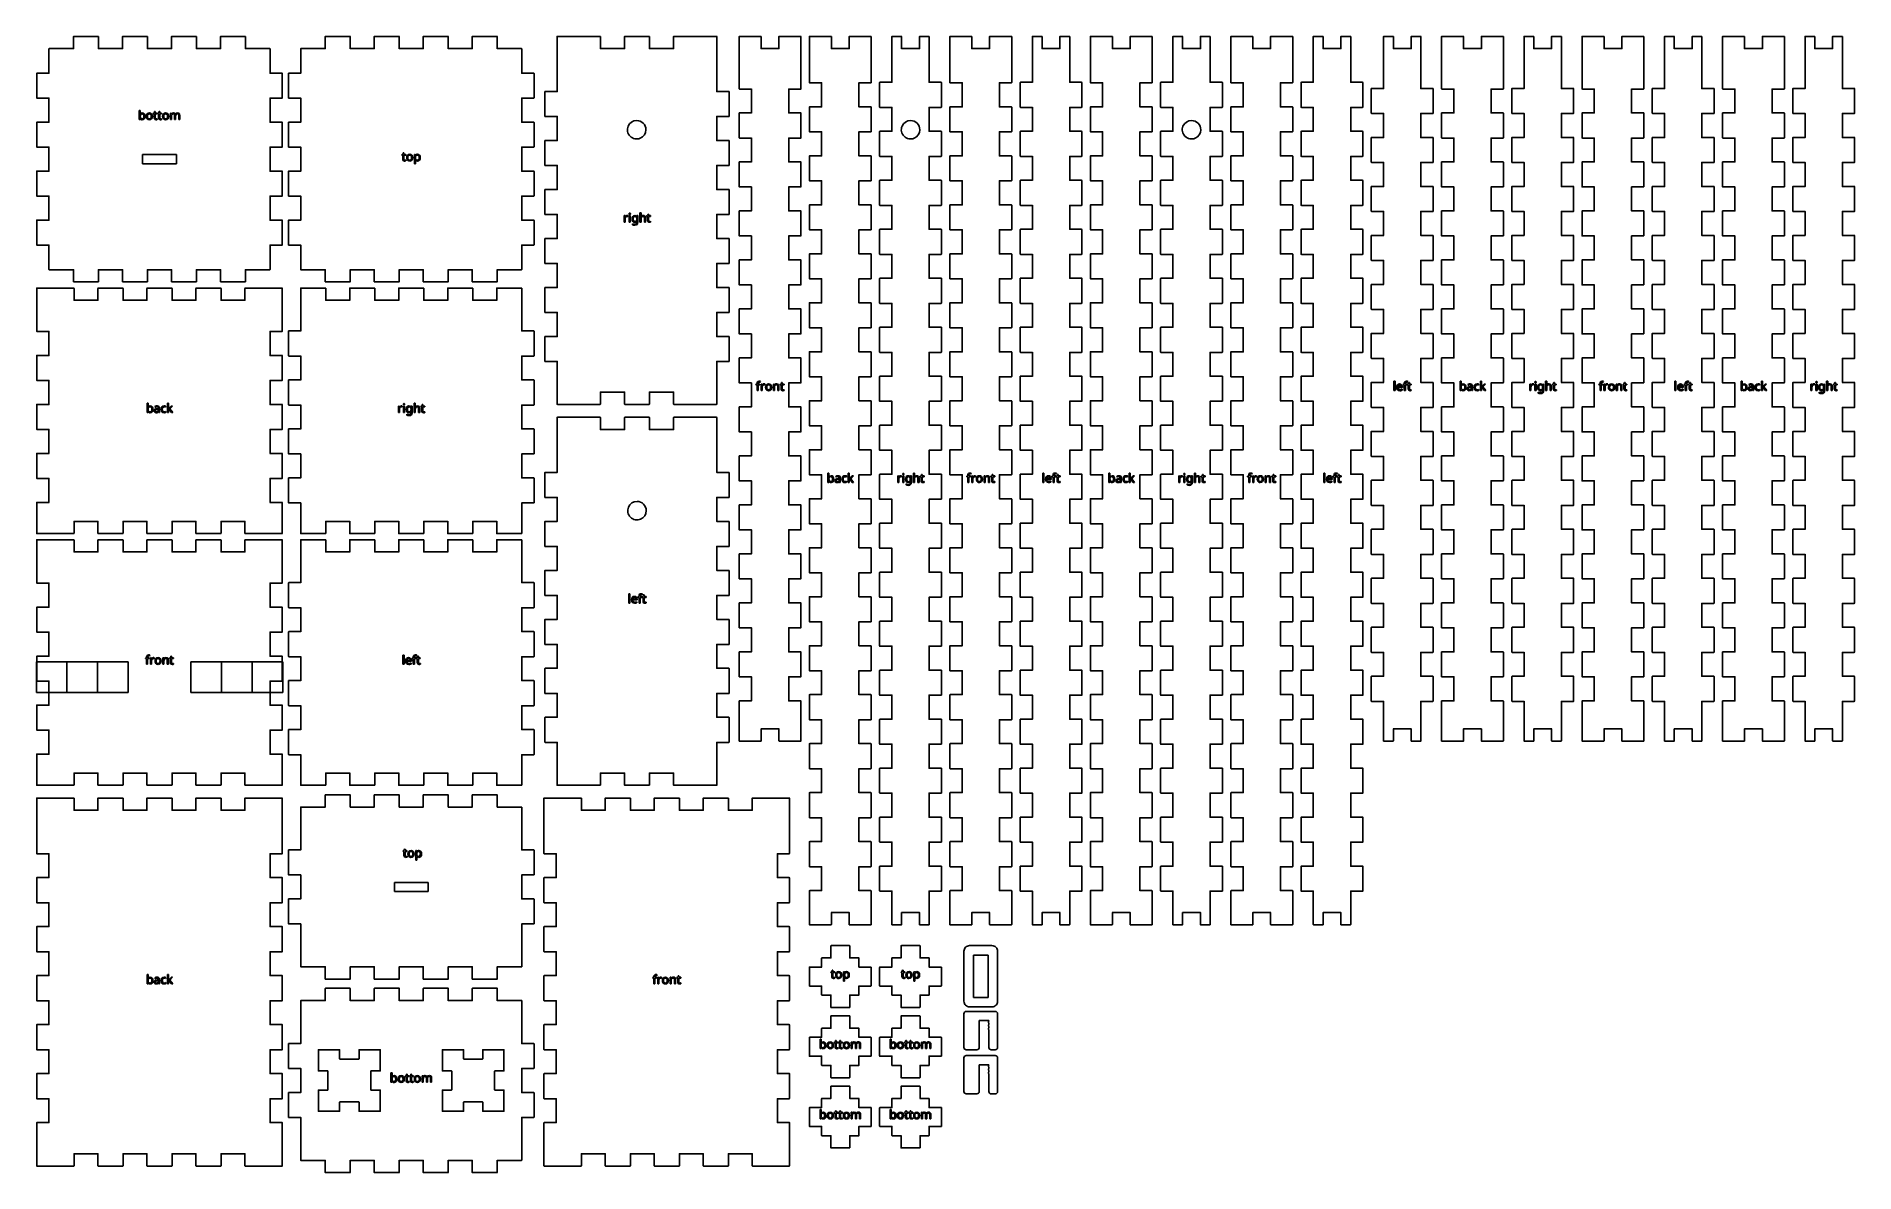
# Model space of a CAD drawing. Header units: millimetres. Extents: x 4 to 597, y 21 to 392.
import ezdxf

# ---------------------------------------------------------------- set-up
doc = ezdxf.new("R2010")
doc.units = ezdxf.units.MM
doc.layers.add('Layer_1', color=7, linetype='CONTINUOUS')

msp = doc.modelspace()

# ---------------------------------------------------------------- linework, layer by layer
at = {"layer": 'Layer_1', "color": 7}
for p, q in [((15.793404, 392.005999), (15.793404, 388.105999)), ((23.893404, 392.105999), (15.893404, 392.105999)), ((23.993404, 388.105999), (23.993404, 392.005999)), ((31.793404, 392.005999), (31.793404, 388.105999)), ((39.893405, 392.105999), (31.893405, 392.105999)), ((39.993405, 388.105999), (39.993405, 392.005999)), ((47.793404, 392.005999), (47.793404, 388.105999)), ((55.893405, 392.105999), (47.893405, 392.105999)), ((55.993405, 388.105999), (55.993405, 392.005999)), ((63.793404, 392.005999), (63.793404, 388.105999)), ((71.893404, 392.105999), (63.893404, 392.105999)), ((71.993404, 388.105999), (71.993404, 392.005999)), ((97.9934, 392.006), (97.9934, 388.106)), ((106.0934, 392.106), (98.0934, 392.106)), ((106.1934, 388.106), (106.1934, 392.006)), ((113.9934, 392.006), (113.9934, 388.106)), ((122.0934, 392.106), (114.0934, 392.106)), ((122.1934, 388.106), (122.1934, 392.006)), ((129.9934, 392.006), (129.9934, 388.106)), ((138.0934, 392.106), (130.0934, 392.106)), ((138.1934, 388.106), (138.1934, 392.006)), ((145.9934, 392.006), (145.9934, 388.106)), ((154.0934, 392.106), (146.0934, 392.106)), ((154.1934, 388.106), (154.1934, 392.006)), ((173.697916, 392.005999), (173.697916, 388.005999)), ((187.797916, 392.105999), (173.797916, 392.105999)), ((187.897916, 388.105999), (187.897916, 392.005999)), ((195.697916, 392.005999), (195.697916, 388.105999)), ((203.797916, 392.105999), (195.797916, 392.105999)), ((203.897916, 388.105999), (203.897916, 392.005999)), ((211.697916, 392.005999), (211.697916, 388.105999)), ((225.797916, 392.105999), (211.797916, 392.105999)), ((225.897916, 388.005999), (225.897916, 392.005999)), ((233.139, 392.006), (233.139, 388.006)), ((237.239, 392.106), (233.239, 392.106)), ((240.239, 392.106), (237.239, 392.106)), ((240.339, 388.106), (240.339, 392.006)), ((246.139, 392.006), (246.139, 388.106)), ((249.239, 392.106), (246.239, 392.106)), ((253.239, 392.106), (249.239, 392.106)), ((253.339, 388.006), (253.339, 392.006)), ((256.073, 392.006), (256.073, 388.006)), ((260.173, 392.106), (256.173, 392.106)), ((263.173, 392.106), (260.173, 392.106)), ((263.273, 388.106), (263.273, 392.006)), ((269.073, 392.006), (269.073, 388.106)), ((272.173, 392.106), (269.173, 392.106)), ((276.173, 392.106), (272.173, 392.106)), ((276.273, 388.006), (276.273, 392.006)), ((283.00724, 392.006), (283.00724, 388.006)), ((286.10724, 392.106), (283.10724, 392.106)), ((286.20724, 388.106), (286.20724, 392.006)), ((292.00724, 392.006), (292.00724, 388.106)), ((295.10724, 392.106), (292.10724, 392.106)), ((295.20724, 388.006), (295.20724, 392.006)), ((301.941, 392.006), (301.941, 388.006)), ((306.041, 392.106), (302.041, 392.106)), ((309.041, 392.106), (306.041, 392.106)), ((309.141, 388.106), (309.141, 392.006)), ((314.941, 392.006), (314.941, 388.106)), ((318.041, 392.106), (315.041, 392.106)), ((322.041, 392.106), (318.041, 392.106)), ((322.141, 388.006), (322.141, 392.006)), ((328.875, 392.006), (328.875, 388.006)), ((331.975, 392.106), (328.975, 392.106)), ((332.075, 388.106), (332.075, 392.006)), ((337.875, 392.006), (337.875, 388.106)), ((340.975, 392.106), (337.975, 392.106)), ((341.075, 388.006), (341.075, 392.006)), ((347.809, 392.006), (347.809, 388.006)), ((351.909, 392.106), (347.909, 392.106)), ((354.909, 392.106), (351.909, 392.106)), ((355.009, 388.106), (355.009, 392.006)), ((360.809, 392.006), (360.809, 388.106)), ((363.909, 392.106), (360.909, 392.106)), ((367.909, 392.106), (363.909, 392.106)), ((368.009, 388.006), (368.009, 392.006)), ((374.74307, 392.006), (374.74307, 388.006)), ((377.84307, 392.106), (374.84307, 392.106)), ((377.94307, 388.106), (377.94307, 392.006)), ((383.74307, 392.006), (383.74307, 388.106)), ((386.84307, 392.106), (383.84307, 392.106)), ((386.94307, 388.006), (386.94307, 392.006)), ((393.677, 392.006), (393.677, 388.006)), ((397.777, 392.106), (393.777, 392.106)), ((400.777, 392.106), (397.777, 392.106)), ((400.877, 388.106), (400.877, 392.006)), ((406.677, 392.006), (406.677, 388.106)), ((409.777, 392.106), (406.777, 392.106)), ((413.777, 392.106), (409.777, 392.106)), ((413.877, 388.006), (413.877, 392.006)), ((420.611, 392.006), (420.611, 388.006)), ((423.711, 392.106), (420.711, 392.106)), ((423.811, 388.106), (423.811, 392.006)), ((429.611, 392.006), (429.611, 388.106)), ((432.711, 392.106), (429.711, 392.106)), ((432.811, 388.006), (432.811, 392.006)), ((443.545, 392.006), (443.545, 388.006)), ((446.645, 392.106), (443.645, 392.106)), ((446.745, 388.106), (446.745, 392.006)), ((452.545, 392.006), (452.545, 388.106)), ((455.645, 392.106), (452.645, 392.106)), ((455.745, 388.006), (455.745, 392.006)), ((462.479, 392.006), (462.479, 388.006)), ((466.579, 392.106), (462.579, 392.106)), ((469.579, 392.106), (466.579, 392.106)), ((469.679, 388.106), (469.679, 392.006)), ((475.479, 392.006), (475.479, 388.106)), ((478.579, 392.106), (475.579, 392.106)), ((482.579, 392.106), (478.579, 392.106)), ((482.679, 388.006), (482.679, 392.006)), ((489.413, 392.006), (489.413, 388.006)), ((492.513, 392.106), (489.513, 392.106)), ((492.613, 388.106), (492.613, 392.006)), ((498.413, 392.006), (498.413, 388.106)), ((501.513, 392.106), (498.513, 392.106)), ((501.613, 388.006), (501.613, 392.006)), ((508.347, 392.006), (508.347, 388.006)), ((512.447, 392.106), (508.447, 392.106)), ((515.447, 392.106), (512.447, 392.106)), ((515.547, 388.106), (515.547, 392.006)), ((521.347, 392.006), (521.347, 388.106)), ((524.447, 392.106), (521.447, 392.106)), ((528.447, 392.106), (524.447, 392.106)), ((528.547, 388.006), (528.547, 392.006)), ((535.281, 392.006), (535.281, 388.006)), ((538.381, 392.106), (535.381, 392.106)), ((538.481, 388.106), (538.481, 392.006)), ((544.281, 392.006), (544.281, 388.106)), ((547.381, 392.106), (544.381, 392.106)), ((547.481, 388.006), (547.481, 392.006)), ((554.215, 392.006), (554.215, 388.006)), ((558.315, 392.106), (554.315, 392.106)), ((561.315, 392.106), (558.315, 392.106)), ((561.415, 388.106), (561.415, 392.006)), ((567.215, 392.006), (567.215, 388.106)), ((570.315, 392.106), (567.315, 392.106)), ((574.315, 392.106), (570.315, 392.106)), ((574.415, 388.006), (574.415, 392.006)), ((581.149, 392.006), (581.149, 388.006)), ((584.249, 392.106), (581.249, 392.106)), ((584.349, 388.106), (584.349, 392.006)), ((590.149, 392.006), (590.149, 388.106)), ((593.249, 392.106), (590.249, 392.106)), ((593.349, 388.006), (593.349, 392.006)), ((7.793405, 388.005999), (7.793405, 380.105999)), ((15.793404, 388.105999), (7.893404, 388.105999)), ((31.793404, 388.105999), (23.993404, 388.105999)), ((47.793404, 388.105999), (39.993405, 388.105999)), ((63.793404, 388.105999), (55.993405, 388.105999)), ((79.893404, 388.105999), (71.993404, 388.105999)), ((79.993404, 380.105999), (79.993404, 388.005999)), ((89.9934, 388.006), (89.9934, 380.106)), ((97.9934, 388.106), (90.0934, 388.106)), ((113.9934, 388.106), (106.1934, 388.106)), ((129.9934, 388.106), (122.1934, 388.106)), ((145.9934, 388.106), (138.1934, 388.106)), ((162.0934, 388.106), (154.1934, 388.106)), ((162.1934, 380.106), (162.1934, 388.006)), ((173.697916, 388.005999), (173.697916, 374.105999)), ((195.697916, 388.105999), (187.897916, 388.105999)), ((211.697916, 388.105999), (203.897916, 388.105999)), ((225.897916, 374.105999), (225.897916, 388.005999)), ((233.139, 388.006), (233.139, 375.006)), ((246.139, 388.106), (240.339, 388.106)), ((253.339, 375.006), (253.339, 388.006)), ((256.073, 388.006), (256.073, 377.006)), ((269.073, 388.106), (263.273, 388.106)), ((276.273, 377.006), (276.273, 388.006)), ((283.00724, 388.006), (283.00724, 377.106)), ((292.00724, 388.106), (286.20724, 388.106)), ((295.20724, 377.106), (295.20724, 388.006)), ((301.941, 388.006), (301.941, 377.006)), ((314.941, 388.106), (309.141, 388.106)), ((322.141, 377.006), (322.141, 388.006)), ((328.875, 388.006), (328.875, 377.106)), ((337.875, 388.106), (332.075, 388.106)), ((341.075, 377.106), (341.075, 388.006)), ((347.809, 388.006), (347.809, 377.006)), ((360.809, 388.106), (355.009, 388.106)), ((368.009, 377.006), (368.009, 388.006)), ((374.74307, 388.006), (374.74307, 377.106)), ((383.74307, 388.106), (377.94307, 388.106)), ((386.94307, 377.106), (386.94307, 388.006)), ((393.677, 388.006), (393.677, 377.006)), ((406.677, 388.106), (400.877, 388.106)), ((413.877, 377.006), (413.877, 388.006)), ((420.611, 388.006), (420.611, 377.106)), ((429.611, 388.106), (423.811, 388.106)), ((432.811, 377.106), (432.811, 388.006)), ((443.545, 388.006), (443.545, 375.106)), ((452.545, 388.106), (446.745, 388.106)), ((455.745, 375.106), (455.745, 388.006)), ((462.479, 388.006), (462.479, 375.006)), ((475.479, 388.106), (469.679, 388.106)), ((482.679, 375.006), (482.679, 388.006)), ((489.413, 388.006), (489.413, 375.106)), ((498.413, 388.106), (492.613, 388.106)), ((501.613, 375.106), (501.613, 388.006)), ((508.347, 388.006), (508.347, 375.006)), ((521.347, 388.106), (515.547, 388.106)), ((528.547, 375.006), (528.547, 388.006)), ((535.281, 388.006), (535.281, 375.106)), ((544.281, 388.106), (538.481, 388.106)), ((547.481, 375.106), (547.481, 388.006)), ((554.215, 388.006), (554.215, 375.006)), ((567.215, 388.106), (561.415, 388.106)), ((574.415, 375.006), (574.415, 388.006)), ((581.149, 388.006), (581.149, 375.106)), ((590.149, 388.106), (584.349, 388.106)), ((593.349, 375.106), (593.349, 388.006)), ((3.793405, 380.005999), (3.793405, 372.005999)), ((7.793405, 380.105999), (3.893405, 380.105999)), ((83.893404, 380.105999), (79.993404, 380.105999)), ((83.993404, 372.005999), (83.993404, 380.005999)), ((85.9934, 380.006), (85.9934, 372.006)), ((89.9934, 380.106), (86.0934, 380.106)), ((166.0934, 380.106), (162.1934, 380.106)), ((166.1934, 372.006), (166.1934, 380.006)), ((169.697916, 374.005999), (169.697916, 366.005999)), ((173.697916, 374.105999), (169.797916, 374.105999)), ((229.797916, 374.105999), (225.897916, 374.105999)), ((229.897916, 366.005999), (229.897916, 374.005999)), ((233.239, 374.906), (237.139, 374.906)), ((237.139, 374.906), (237.139, 367.106)), ((249.339, 367.106), (249.339, 374.906)), ((249.339, 374.906), (253.239, 374.906)), ((256.173, 376.906), (260.073, 376.906)), ((260.073, 376.906), (260.073, 369.106)), ((272.273, 369.106), (272.273, 376.906)), ((272.273, 376.906), (276.173, 376.906)), ((279.00724, 377.006), (279.00724, 369.006)), ((283.00724, 377.106), (279.10724, 377.106)), ((299.10724, 377.106), (295.20724, 377.106)), ((299.20724, 369.006), (299.20724, 377.006)), ((302.041, 376.906), (305.941, 376.906)), ((305.941, 376.906), (305.941, 369.106)), ((318.141, 369.106), (318.141, 376.906)), ((318.141, 376.906), (322.041, 376.906)), ((324.875, 377.006), (324.875, 369.006)), ((328.875, 377.106), (324.975, 377.106)), ((344.975, 377.106), (341.075, 377.106)), ((345.075, 369.006), (345.075, 377.006)), ((347.909, 376.906), (351.809, 376.906)), ((351.809, 376.906), (351.809, 369.106)), ((364.009, 369.106), (364.009, 376.906)), ((364.009, 376.906), (367.909, 376.906)), ((370.74307, 377.006), (370.74307, 369.006)), ((374.74307, 377.106), (370.84307, 377.106)), ((390.84307, 377.106), (386.94307, 377.106)), ((390.94307, 369.006), (390.94307, 377.006)), ((393.777, 376.906), (397.677, 376.906)), ((397.677, 376.906), (397.677, 369.106)), ((409.877, 369.106), (409.877, 376.906)), ((409.877, 376.906), (413.777, 376.906)), ((416.611, 377.006), (416.611, 369.006)), ((420.611, 377.106), (416.711, 377.106)), ((436.711, 377.106), (432.811, 377.106)), ((436.811, 369.006), (436.811, 377.006)), ((439.545, 375.006), (439.545, 367.006)), ((443.545, 375.106), (439.645, 375.106)), ((459.645, 375.106), (455.745, 375.106)), ((459.745, 367.006), (459.745, 375.006)), ((462.579, 374.906), (466.479, 374.906)), ((466.479, 374.906), (466.479, 367.106)), ((478.679, 367.106), (478.679, 374.906)), ((478.679, 374.906), (482.579, 374.906)), ((485.413, 375.006), (485.413, 367.006)), ((489.413, 375.106), (485.513, 375.106)), ((505.513, 375.106), (501.613, 375.106)), ((505.613, 367.006), (505.613, 375.006)), ((508.447, 374.906), (512.347, 374.906)), ((512.347, 374.906), (512.347, 367.106)), ((524.547, 367.106), (524.547, 374.906)), ((524.547, 374.906), (528.447, 374.906)), ((531.281, 375.006), (531.281, 367.006)), ((535.281, 375.106), (531.381, 375.106)), ((551.381, 375.106), (547.481, 375.106)), ((551.481, 367.006), (551.481, 375.006)), ((554.315, 374.906), (558.215, 374.906)), ((558.215, 374.906), (558.215, 367.106)), ((570.415, 367.106), (570.415, 374.906)), ((570.415, 374.906), (574.315, 374.906)), ((577.149, 375.006), (577.149, 367.006)), ((581.149, 375.106), (577.249, 375.106)), ((597.249, 375.106), (593.349, 375.106)), ((597.349, 367.006), (597.349, 375.006)), ((3.893405, 371.905999), (7.793405, 371.905999)), ((7.793405, 371.905999), (7.793405, 364.105999)), ((79.993404, 364.105999), (79.993404, 371.905999)), ((79.993404, 371.905999), (83.893404, 371.905999)), ((86.0934, 371.906), (89.9934, 371.906)), ((89.9934, 371.906), (89.9934, 364.106)), ((162.1934, 364.106), (162.1934, 371.906)), ((162.1934, 371.906), (166.0934, 371.906)), ((256.073, 369.006), (256.073, 361.006)), ((260.073, 369.106), (256.173, 369.106)), ((276.173, 369.106), (272.273, 369.106)), ((276.273, 361.006), (276.273, 369.006)), ((279.10724, 368.906), (283.00724, 368.906)), ((283.00724, 368.906), (283.00724, 361.106)), ((295.20724, 361.106), (295.20724, 368.906)), ((295.20724, 368.906), (299.10724, 368.906)), ((301.941, 369.006), (301.941, 361.006)), ((305.941, 369.106), (302.041, 369.106)), ((322.041, 369.106), (318.141, 369.106)), ((322.141, 361.006), (322.141, 369.006)), ((324.975, 368.906), (328.875, 368.906)), ((328.875, 368.906), (328.875, 361.106)), ((341.075, 361.106), (341.075, 368.906)), ((341.075, 368.906), (344.975, 368.906)), ((347.809, 369.006), (347.809, 361.006)), ((351.809, 369.106), (347.909, 369.106)), ((367.909, 369.106), (364.009, 369.106)), ((368.009, 361.006), (368.009, 369.006)), ((370.84307, 368.906), (374.74307, 368.906)), ((374.74307, 368.906), (374.74307, 361.106)), ((386.94307, 361.106), (386.94307, 368.906)), ((386.94307, 368.906), (390.84307, 368.906)), ((393.677, 369.006), (393.677, 361.006)), ((397.677, 369.106), (393.777, 369.106)), ((413.777, 369.106), (409.877, 369.106)), ((413.877, 361.006), (413.877, 369.006)), ((416.711, 368.906), (420.611, 368.906)), ((420.611, 368.906), (420.611, 361.106)), ((432.811, 361.106), (432.811, 368.906)), ((432.811, 368.906), (436.711, 368.906)), ((3.793405, 364.005999), (3.793405, 356.005999)), ((7.793405, 364.105999), (3.893405, 364.105999)), ((37.26157, 364.902087), (37.26157, 367.94115)), ((37.26157, 367.94115), (37.613132, 367.94115)), ((37.513522, 364.902087), (37.26157, 364.902087)), ((37.613132, 365.173572), (37.585792, 365.173572)), ((37.593602, 366.761462), (37.613132, 366.761462)), ((37.613132, 367.94115), (37.613132, 367.202869)), ((37.613136, 365.986067), (37.613136, 365.970437)), ((38.218605, 366.790749), (38.218605, 366.790754)), ((38.277195, 367.081775), (38.277195, 367.08177)), ((39.966652, 365.978254), (39.966652, 365.978254)), ((41.585793, 365.978254), (41.585793, 365.978254)), ((41.867043, 366.941143), (42.173683, 367.081768)), ((41.867043, 366.773174), (41.867043, 366.941143)), ((42.169777, 366.773174), (41.867043, 366.773174)), ((42.169777, 365.525127), (42.169777, 366.773174)), ((42.173683, 367.081768), (42.314308, 367.538799)), ((42.314308, 367.538799), (42.523293, 367.538799)), ((42.523293, 367.538799), (42.523293, 367.046612)), ((42.523293, 367.046612), (43.142433, 367.046612)), ((43.142433, 366.773174), (42.523293, 366.773174)), ((42.523293, 366.773174), (42.523293, 365.534893)), ((42.85923, 365.150127), (42.85923, 365.150129)), ((43.142433, 367.046612), (43.142433, 366.773174)), ((43.158058, 365.195049), (43.158058, 364.925518)), ((43.310402, 366.941143), (43.617043, 367.081768)), ((43.310402, 366.773174), (43.310402, 366.941143)), ((43.613136, 366.773174), (43.310402, 366.773174)), ((43.613136, 365.525127), (43.613136, 366.773174)), ((43.617043, 367.081768), (43.757668, 367.538799)), ((43.757668, 367.538799), (43.966652, 367.538799)), ((43.966652, 367.538799), (43.966652, 367.046612)), ((43.966652, 367.046612), (44.585793, 367.046612)), ((44.585793, 366.773174), (43.966652, 366.773174)), ((43.966652, 366.773174), (43.966652, 365.534893)), ((44.302589, 365.150127), (44.30259, 365.150129)), ((44.585793, 367.046612), (44.585793, 366.773174)), ((44.601418, 365.195049), (44.601418, 364.925518)), ((45.273293, 365.978254), (45.273293, 365.978254)), ((46.892433, 365.978254), (46.892433, 365.978254)), ((47.44907, 364.902082), (47.44907, 367.046614)), ((47.44907, 367.046614), (47.732273, 367.046614)), ((47.800636, 364.902082), (47.44907, 364.902082)), ((47.732273, 367.046614), (47.785003, 366.753645)), ((47.785003, 366.753645), (47.804533, 366.753645)), ((47.800636, 366.01341), (47.800636, 364.902082)), ((48.812355, 364.902082), (48.812355, 366.282942)), ((49.161965, 364.902082), (48.812355, 364.902082)), ((49.093595, 366.7263), (49.113125, 366.7263)), ((49.161965, 366.085676), (49.161965, 364.902082)), ((50.17759, 364.902082), (50.17759, 366.282942)), ((50.525235, 364.902081), (50.17759, 364.902082)), ((50.525235, 366.298566), (50.525235, 364.902081)), ((83.893404, 364.105999), (79.993404, 364.105999)), ((83.993404, 356.005999), (83.993404, 364.005999)), ((85.9934, 364.006), (85.9934, 356.006)), ((89.9934, 364.106), (86.0934, 364.106)), ((166.0934, 364.106), (162.1934, 364.106)), ((166.1934, 356.006), (166.1934, 364.006)), ((169.797916, 365.905999), (173.697916, 365.905999)), ((173.697916, 365.905999), (173.697916, 358.105999)), ((199.699196, 364.620961), (199.699196, 364.620961)), ((225.897916, 358.105999), (225.897916, 365.905999)), ((225.897916, 365.905999), (229.797916, 365.905999)), ((233.139, 367.006), (233.139, 359.006)), ((237.139, 367.106), (233.239, 367.106)), ((253.239, 367.106), (249.339, 367.106)), ((253.339, 359.006), (253.339, 367.006)), ((289.10724, 364.620961), (289.10724, 364.620961)), ((380.84308, 364.620961), (380.84308, 364.620961)), ((439.645, 366.906), (443.545, 366.906)), ((443.545, 366.906), (443.545, 359.106)), ((455.745, 359.106), (455.745, 366.906)), ((455.745, 366.906), (459.645, 366.906)), ((462.479, 367.006), (462.479, 359.006)), ((466.479, 367.106), (462.579, 367.106)), ((482.579, 367.106), (478.679, 367.106)), ((482.679, 359.006), (482.679, 367.006)), ((485.513, 366.906), (489.413, 366.906)), ((489.413, 366.906), (489.413, 359.106)), ((501.613, 359.106), (501.613, 366.906)), ((501.613, 366.906), (505.513, 366.906)), ((508.347, 367.006), (508.347, 359.006)), ((512.347, 367.106), (508.447, 367.106)), ((528.447, 367.106), (524.547, 367.106)), ((528.547, 359.006), (528.547, 367.006)), ((531.381, 366.906), (535.281, 366.906)), ((535.281, 366.906), (535.281, 359.106)), ((547.481, 359.106), (547.481, 366.906)), ((547.481, 366.906), (551.381, 366.906)), ((554.215, 367.006), (554.215, 359.006)), ((558.215, 367.106), (554.315, 367.106)), ((574.315, 367.106), (570.415, 367.106)), ((574.415, 359.006), (574.415, 367.006)), ((577.249, 366.906), (581.149, 366.906)), ((581.149, 366.906), (581.149, 359.106)), ((593.349, 359.106), (593.349, 366.906)), ((593.349, 366.906), (597.249, 366.906)), ((169.697916, 358.005999), (169.697916, 350.005999)), ((173.697916, 358.105999), (169.797916, 358.105999)), ((229.797916, 358.105999), (225.897916, 358.105999)), ((229.897916, 350.005999), (229.897916, 358.005999)), ((233.239, 358.906), (237.139, 358.906)), ((237.139, 358.906), (237.139, 351.106)), ((249.339, 351.106), (249.339, 358.906)), ((249.339, 358.906), (253.239, 358.906)), ((256.173, 360.906), (260.073, 360.906)), ((260.073, 360.906), (260.073, 353.106)), ((272.273, 353.106), (272.273, 360.906)), ((272.273, 360.906), (276.173, 360.906)), ((279.00724, 361.006), (279.00724, 353.006)), ((283.00724, 361.106), (279.10724, 361.106)), ((299.10724, 361.106), (295.20724, 361.106)), ((299.20724, 353.006), (299.20724, 361.006)), ((302.041, 360.906), (305.941, 360.906)), ((305.941, 360.906), (305.941, 353.106)), ((318.141, 353.106), (318.141, 360.906)), ((318.141, 360.906), (322.041, 360.906)), ((324.875, 361.006), (324.875, 353.006)), ((328.875, 361.106), (324.975, 361.106)), ((344.975, 361.106), (341.075, 361.106)), ((345.075, 353.006), (345.075, 361.006)), ((347.909, 360.906), (351.809, 360.906)), ((351.809, 360.906), (351.809, 353.106)), ((364.009, 353.106), (364.009, 360.906)), ((364.009, 360.906), (367.909, 360.906)), ((370.74307, 361.006), (370.74307, 353.006)), ((374.74307, 361.106), (370.84307, 361.106)), ((390.84307, 361.106), (386.94307, 361.106)), ((390.94307, 353.006), (390.94307, 361.006)), ((393.777, 360.906), (397.677, 360.906)), ((397.677, 360.906), (397.677, 353.106)), ((409.877, 353.106), (409.877, 360.906)), ((409.877, 360.906), (413.777, 360.906)), ((416.611, 361.006), (416.611, 353.006)), ((420.611, 361.106), (416.711, 361.106)), ((436.711, 361.106), (432.811, 361.106)), ((436.811, 353.006), (436.811, 361.006)), ((439.545, 359.006), (439.545, 351.006)), ((443.545, 359.106), (439.645, 359.106)), ((459.645, 359.106), (455.745, 359.106)), ((459.745, 351.006), (459.745, 359.006)), ((462.579, 358.906), (466.479, 358.906)), ((466.479, 358.906), (466.479, 351.106)), ((478.679, 351.106), (478.679, 358.906)), ((478.679, 358.906), (482.579, 358.906)), ((485.413, 359.006), (485.413, 351.006)), ((489.413, 359.106), (485.513, 359.106)), ((505.513, 359.106), (501.613, 359.106)), ((505.613, 351.006), (505.613, 359.006)), ((508.447, 358.906), (512.347, 358.906)), ((512.347, 358.906), (512.347, 351.106)), ((524.547, 351.106), (524.547, 358.906)), ((524.547, 358.906), (528.447, 358.906)), ((531.281, 359.006), (531.281, 351.006)), ((535.281, 359.106), (531.381, 359.106)), ((551.381, 359.106), (547.481, 359.106)), ((551.481, 351.006), (551.481, 359.006)), ((554.315, 358.906), (558.215, 358.906)), ((558.215, 358.906), (558.215, 351.106)), ((570.415, 351.106), (570.415, 358.906)), ((570.415, 358.906), (574.315, 358.906)), ((577.149, 359.006), (577.149, 351.006)), ((581.149, 359.106), (577.249, 359.106)), ((597.249, 359.106), (593.349, 359.106)), ((597.349, 351.006), (597.349, 359.006)), ((3.893405, 355.905999), (7.793405, 355.905999)), ((7.793405, 355.905999), (7.793405, 348.105999)), ((38.393478, 353.505926), (49.39333, 353.505926)), ((38.393478, 350.506074), (38.393478, 353.505926)), ((49.39333, 350.506074), (38.393478, 350.506074)), ((49.39333, 353.505926), (49.39333, 350.506074)), ((79.993404, 348.105999), (79.993404, 355.905999)), ((79.993404, 355.905999), (83.893404, 355.905999)), ((86.0934, 355.906), (89.9934, 355.906)), ((89.9934, 355.906), (89.9934, 348.106)), ((122.995744, 353.456781), (123.302384, 353.597406)), ((122.995744, 353.288813), (122.995744, 353.456781)), ((123.298478, 353.288813), (122.995744, 353.288813)), ((123.298478, 352.040766), (123.298478, 353.288813)), ((123.302384, 353.597406), (123.443009, 354.054438)), ((123.443009, 354.054438), (123.651994, 354.054438)), ((123.651994, 354.054438), (123.651994, 353.56225)), ((123.651994, 353.56225), (124.271134, 353.56225)), ((124.271134, 353.288813), (123.651994, 353.288813)), ((123.651994, 353.288813), (123.651994, 352.050531)), ((123.987932, 351.665766), (123.987931, 351.665766)), ((124.271134, 353.56225), (124.271134, 353.288813)), ((124.286759, 351.710688), (124.286759, 351.441156)), ((124.958634, 352.493891), (124.958634, 352.493891)), ((126.577775, 352.493891), (126.577775, 352.493891)), ((127.134416, 350.456781), (127.134416, 353.56225)), ((127.134416, 353.56225), (127.423478, 353.56225)), ((127.485976, 350.456781), (127.134416, 350.456781)), ((127.423478, 353.56225), (127.470353, 353.269281)), ((127.485978, 351.689203), (127.462541, 351.689203)), ((127.462541, 351.689203), (127.470351, 351.609125)), ((127.470353, 353.269281), (127.485978, 353.269281)), ((127.485976, 351.337641), (127.485976, 350.456781)), ((127.485978, 352.56225), (127.485978, 352.493891)), ((128.091447, 353.306391), (128.091447, 353.306391)), ((128.150041, 351.378656), (128.150041, 351.378656)), ((162.1934, 348.106), (162.1934, 355.906)), ((162.1934, 355.906), (166.0934, 355.906)), ((233.139, 351.006), (233.139, 343.006)), ((237.139, 351.106), (233.239, 351.106)), ((253.239, 351.106), (249.339, 351.106)), ((253.339, 343.006), (253.339, 351.006)), ((256.073, 353.006), (256.073, 345.006)), ((260.073, 353.106), (256.173, 353.106)), ((276.173, 353.106), (272.273, 353.106)), ((276.273, 345.006), (276.273, 353.006)), ((279.10724, 352.906), (283.00724, 352.906)), ((283.00724, 352.906), (283.00724, 345.106)), ((295.20724, 345.106), (295.20724, 352.906)), ((295.20724, 352.906), (299.10724, 352.906)), ((301.941, 353.006), (301.941, 345.006)), ((305.941, 353.106), (302.041, 353.106)), ((322.041, 353.106), (318.141, 353.106)), ((322.141, 345.006), (322.141, 353.006)), ((324.975, 352.906), (328.875, 352.906)), ((328.875, 352.906), (328.875, 345.106)), ((341.075, 345.106), (341.075, 352.906)), ((341.075, 352.906), (344.975, 352.906)), ((347.809, 353.006), (347.809, 345.006)), ((351.809, 353.106), (347.909, 353.106)), ((367.909, 353.106), (364.009, 353.106)), ((368.009, 345.006), (368.009, 353.006)), ((370.84307, 352.906), (374.74307, 352.906)), ((374.74307, 352.906), (374.74307, 345.106)), ((386.94307, 345.106), (386.94307, 352.906)), ((386.94307, 352.906), (390.84307, 352.906)), ((393.677, 353.006), (393.677, 345.006)), ((397.677, 353.106), (393.777, 353.106)), ((413.777, 353.106), (409.877, 353.106)), ((413.877, 345.006), (413.877, 353.006)), ((416.711, 352.906), (420.611, 352.906)), ((420.611, 352.906), (420.611, 345.106)), ((432.811, 345.106), (432.811, 352.906)), ((432.811, 352.906), (436.711, 352.906)), ((439.645, 350.906), (443.545, 350.906)), ((443.545, 350.906), (443.545, 343.106)), ((455.745, 343.106), (455.745, 350.906)), ((455.745, 350.906), (459.645, 350.906)), ((462.479, 351.006), (462.479, 343.006)), ((466.479, 351.106), (462.579, 351.106)), ((482.579, 351.106), (478.679, 351.106)), ((482.679, 343.006), (482.679, 351.006)), ((485.513, 350.906), (489.413, 350.906)), ((489.413, 350.906), (489.413, 343.106)), ((501.613, 343.106), (501.613, 350.906)), ((501.613, 350.906), (505.513, 350.906)), ((508.347, 351.006), (508.347, 343.006)), ((512.347, 351.106), (508.447, 351.106)), ((528.447, 351.106), (524.547, 351.106)), ((528.547, 343.006), (528.547, 351.006)), ((531.381, 350.906), (535.281, 350.906)), ((535.281, 350.906), (535.281, 343.106)), ((547.481, 343.106), (547.481, 350.906)), ((547.481, 350.906), (551.381, 350.906)), ((554.215, 351.006), (554.215, 343.006)), ((558.215, 351.106), (554.315, 351.106)), ((574.315, 351.106), (570.415, 351.106)), ((574.415, 343.006), (574.415, 351.006)), ((577.249, 350.906), (581.149, 350.906)), ((581.149, 350.906), (581.149, 343.106)), ((593.349, 343.106), (593.349, 350.906)), ((593.349, 350.906), (597.249, 350.906)), ((3.793405, 348.005999), (3.793405, 340.005999)), ((7.793405, 348.105999), (3.893405, 348.105999)), ((83.893404, 348.105999), (79.993404, 348.105999)), ((83.993404, 340.005999), (83.993404, 348.005999)), ((85.9934, 348.006), (85.9934, 340.006)), ((89.9934, 348.106), (86.0934, 348.106)), ((166.0934, 348.106), (162.1934, 348.106)), ((166.1934, 340.006), (166.1934, 348.006)), ((169.797916, 349.905999), (173.697916, 349.905999)), ((173.697916, 349.905999), (173.697916, 342.105999)), ((225.897916, 342.105999), (225.897916, 349.905999)), ((225.897916, 349.905999), (229.797916, 349.905999)), ((256.173, 344.906), (260.073, 344.906)), ((260.073, 344.906), (260.073, 337.106)), ((272.273, 337.106), (272.273, 344.906)), ((272.273, 344.906), (276.173, 344.906)), ((279.00724, 345.006), (279.00724, 337.006)), ((283.00724, 345.106), (279.10724, 345.106)), ((299.10724, 345.106), (295.20724, 345.106)), ((299.20724, 337.006), (299.20724, 345.006)), ((302.041, 344.906), (305.941, 344.906)), ((305.941, 344.906), (305.941, 337.106)), ((318.141, 337.106), (318.141, 344.906)), ((318.141, 344.906), (322.041, 344.906)), ((324.875, 345.006), (324.875, 337.006)), ((328.875, 345.106), (324.975, 345.106)), ((344.975, 345.106), (341.075, 345.106)), ((345.075, 337.006), (345.075, 345.006)), ((347.909, 344.906), (351.809, 344.906)), ((351.809, 344.906), (351.809, 337.106)), ((364.009, 337.106), (364.009, 344.906)), ((364.009, 344.906), (367.909, 344.906)), ((370.74307, 345.006), (370.74307, 337.006)), ((374.74307, 345.106), (370.84307, 345.106)), ((390.84307, 345.106), (386.94307, 345.106)), ((390.94307, 337.006), (390.94307, 345.006)), ((393.777, 344.906), (397.677, 344.906)), ((397.677, 344.906), (397.677, 337.106)), ((409.877, 337.106), (409.877, 344.906)), ((409.877, 344.906), (413.777, 344.906)), ((416.611, 345.006), (416.611, 337.006)), ((420.611, 345.106), (416.711, 345.106)), ((436.711, 345.106), (432.811, 345.106)), ((436.811, 337.006), (436.811, 345.006)), ((3.893405, 339.905999), (7.793405, 339.905999)), ((7.793405, 339.905999), (7.793405, 332.105999)), ((79.993404, 332.105999), (79.993404, 339.905999)), ((79.993404, 339.905999), (83.893404, 339.905999)), ((86.0934, 339.906), (89.9934, 339.906)), ((89.9934, 339.906), (89.9934, 332.106)), ((162.1934, 332.106), (162.1934, 339.906)), ((162.1934, 339.906), (166.0934, 339.906)), ((169.697916, 342.005999), (169.697916, 334.005999)), ((173.697916, 342.105999), (169.797916, 342.105999)), ((229.797916, 342.105999), (225.897916, 342.105999)), ((229.897916, 334.005999), (229.897916, 342.005999)), ((233.239, 342.906), (237.139, 342.906)), ((237.139, 342.906), (237.139, 335.106)), ((249.339, 335.106), (249.339, 342.906)), ((249.339, 342.906), (253.239, 342.906)), ((439.545, 343.006), (439.545, 335.006)), ((443.545, 343.106), (439.645, 343.106)), ((459.645, 343.106), (455.745, 343.106)), ((459.745, 335.006), (459.745, 343.006)), ((462.579, 342.906), (466.479, 342.906)), ((466.479, 342.906), (466.479, 335.106)), ((478.679, 335.106), (478.679, 342.906)), ((478.679, 342.906), (482.579, 342.906)), ((485.413, 343.006), (485.413, 335.006)), ((489.413, 343.106), (485.513, 343.106)), ((505.513, 343.106), (501.613, 343.106)), ((505.613, 335.006), (505.613, 343.006)), ((508.447, 342.906), (512.347, 342.906)), ((512.347, 342.906), (512.347, 335.106)), ((524.547, 335.106), (524.547, 342.906)), ((524.547, 342.906), (528.447, 342.906)), ((531.281, 343.006), (531.281, 335.006)), ((535.281, 343.106), (531.381, 343.106)), ((551.381, 343.106), (547.481, 343.106)), ((551.481, 335.006), (551.481, 343.006)), ((554.315, 342.906), (558.215, 342.906)), ((558.215, 342.906), (558.215, 335.106)), ((570.415, 335.106), (570.415, 342.906)), ((570.415, 342.906), (574.315, 342.906)), ((577.149, 343.006), (577.149, 335.006)), ((581.149, 343.106), (577.249, 343.106)), ((597.249, 343.106), (593.349, 343.106)), ((597.349, 335.006), (597.349, 343.006)), ((169.797916, 333.905999), (173.697916, 333.905999)), ((173.697916, 333.905999), (173.697916, 326.105999)), ((195.607496, 331.417711), (195.607496, 333.562242)), ((195.607496, 333.562242), (195.896556, 333.562242)), ((195.896556, 333.562242), (195.935656, 333.169664)), ((195.935656, 333.169664), (195.951256, 333.169664)), ((195.959056, 332.562242), (195.959056, 331.417711)), ((196.607506, 333.601305), (196.607486, 333.601311)), ((196.859446, 333.577871), (196.816446, 333.253652)), ((197.232486, 334.142326), (197.232486, 334.142326)), ((197.259836, 331.417717), (197.259836, 333.562248)), ((197.259836, 333.562248), (197.611396, 333.562248)), ((197.611396, 333.562248), (197.611396, 331.417717)), ((199.722736, 333.277092), (199.744236, 333.277092)), ((199.726626, 332.402092), (199.726626, 332.486072)), ((199.744236, 333.277092), (199.791136, 333.562248)), ((199.791136, 333.562248), (200.070426, 333.562248)), ((200.070426, 333.562248), (200.070426, 331.382561)), ((200.752016, 331.417718), (200.752016, 334.45678)), ((200.752016, 334.45678), (201.103586, 334.45678)), ((201.084086, 333.265374), (201.107486, 333.265374)), ((201.103586, 334.45678), (201.103586, 333.566155)), ((201.103586, 332.52514), (201.103586, 331.417718)), ((202.212956, 331.417718), (202.212956, 332.788812)), ((202.560616, 332.814202), (202.560616, 331.417718)), ((202.949286, 333.456778), (203.255926, 333.597403)), ((202.949286, 333.28881), (202.949286, 333.456778)), ((203.252016, 333.28881), (202.949286, 333.28881)), ((203.252016, 332.040763), (203.252016, 333.28881)), ((203.255926, 333.597403), (203.396546, 334.054435)), ((203.396546, 334.054435), (203.605536, 334.054435)), ((203.605536, 334.054435), (203.605536, 333.562247)), ((203.605536, 333.562247), (204.224676, 333.562247)), ((204.224676, 333.28881), (203.605536, 333.28881)), ((203.605536, 333.28881), (203.605536, 332.050528)), ((204.224676, 333.562247), (204.224676, 333.28881)), ((225.897916, 326.105999), (225.897916, 333.905999)), ((225.897916, 333.905999), (229.797916, 333.905999)), ((233.139, 335.006), (233.139, 327.006)), ((237.139, 335.106), (233.239, 335.106)), ((253.239, 335.106), (249.339, 335.106)), ((253.339, 327.006), (253.339, 335.006)), ((256.073, 337.006), (256.073, 329.006)), ((260.073, 337.106), (256.173, 337.106)), ((276.173, 337.106), (272.273, 337.106)), ((276.273, 329.006), (276.273, 337.006)), ((279.10724, 336.906), (283.00724, 336.906)), ((283.00724, 336.906), (283.00724, 329.106)), ((295.20724, 329.106), (295.20724, 336.906)), ((295.20724, 336.906), (299.10724, 336.906)), ((301.941, 337.006), (301.941, 329.006)), ((305.941, 337.106), (302.041, 337.106)), ((322.041, 337.106), (318.141, 337.106)), ((322.141, 329.006), (322.141, 337.006)), ((324.975, 336.906), (328.875, 336.906)), ((328.875, 336.906), (328.875, 329.106)), ((341.075, 329.106), (341.075, 336.906)), ((341.075, 336.906), (344.975, 336.906)), ((347.809, 337.006), (347.809, 329.006)), ((351.809, 337.106), (347.909, 337.106)), ((367.909, 337.106), (364.009, 337.106)), ((368.009, 329.006), (368.009, 337.006)), ((370.84307, 336.906), (374.74307, 336.906)), ((374.74307, 336.906), (374.74307, 329.106)), ((386.94307, 329.106), (386.94307, 336.906)), ((386.94307, 336.906), (390.84307, 336.906)), ((393.677, 337.006), (393.677, 329.006)), ((397.677, 337.106), (393.777, 337.106)), ((413.777, 337.106), (409.877, 337.106)), ((413.877, 329.006), (413.877, 337.006)), ((416.711, 336.906), (420.611, 336.906)), ((420.611, 336.906), (420.611, 329.106)), ((432.811, 329.106), (432.811, 336.906)), ((432.811, 336.906), (436.711, 336.906)), ((439.645, 334.906), (443.545, 334.906)), ((443.545, 334.906), (443.545, 327.106)), ((455.745, 327.106), (455.745, 334.906)), ((455.745, 334.906), (459.645, 334.906)), ((462.479, 335.006), (462.479, 327.006)), ((466.479, 335.106), (462.579, 335.106)), ((482.579, 335.106), (478.679, 335.106)), ((482.679, 327.006), (482.679, 335.006)), ((485.513, 334.906), (489.413, 334.906)), ((489.413, 334.906), (489.413, 327.106)), ((501.613, 327.106), (501.613, 334.906)), ((501.613, 334.906), (505.513, 334.906)), ((508.347, 335.006), (508.347, 327.006)), ((512.347, 335.106), (508.447, 335.106)), ((528.447, 335.106), (524.547, 335.106)), ((528.547, 327.006), (528.547, 335.006)), ((531.381, 334.906), (535.281, 334.906)), ((535.281, 334.906), (535.281, 327.106)), ((547.481, 327.106), (547.481, 334.906)), ((547.481, 334.906), (551.381, 334.906)), ((554.215, 335.006), (554.215, 327.006)), ((558.215, 335.106), (554.315, 335.106)), ((574.315, 335.106), (570.415, 335.106)), ((574.415, 327.006), (574.415, 335.006)), ((577.249, 334.906), (581.149, 334.906)), ((581.149, 334.906), (581.149, 327.106)), ((593.349, 327.106), (593.349, 334.906)), ((593.349, 334.906), (597.249, 334.906)), ((3.793405, 332.005999), (3.793405, 324.005999)), ((7.793405, 332.105999), (3.893405, 332.105999)), ((83.893404, 332.105999), (79.993404, 332.105999)), ((83.993404, 324.005999), (83.993404, 332.005999)), ((85.9934, 332.006), (85.9934, 324.006)), ((89.9934, 332.106), (86.0934, 332.106)), ((166.0934, 332.106), (162.1934, 332.106)), ((166.1934, 324.006), (166.1934, 332.006)), ((195.959056, 331.417711), (195.607496, 331.417711)), ((197.611396, 331.417717), (197.259836, 331.417717)), ((198.339956, 330.593498), (198.339956, 330.917717)), ((199.107486, 331.66576), (199.107486, 331.665764)), ((199.734426, 331.70092), (199.718826, 331.70092)), ((199.722726, 331.437248), (199.734426, 331.70092)), ((199.722776, 331.353264), (199.722726, 331.437248)), ((201.103586, 331.417718), (200.752016, 331.417718)), ((202.560616, 331.417718), (202.212956, 331.417718)), ((203.941486, 331.665762), (203.941476, 331.665765)), ((204.240296, 331.710685), (204.240296, 331.441153)), ((233.239, 326.906), (237.139, 326.906)), ((237.139, 326.906), (237.139, 319.106)), ((249.339, 319.106), (249.339, 326.906)), ((249.339, 326.906), (253.239, 326.906)), ((256.173, 328.906), (260.073, 328.906)), ((260.073, 328.906), (260.073, 321.106)), ((272.273, 321.106), (272.273, 328.906)), ((272.273, 328.906), (276.173, 328.906)), ((279.00724, 329.006), (279.00724, 321.006)), ((283.00724, 329.106), (279.10724, 329.106)), ((299.10724, 329.106), (295.20724, 329.106)), ((299.20724, 321.006), (299.20724, 329.006)), ((302.041, 328.906), (305.941, 328.906)), ((305.941, 328.906), (305.941, 321.106)), ((318.141, 321.106), (318.141, 328.906)), ((318.141, 328.906), (322.041, 328.906)), ((324.875, 329.006), (324.875, 321.006)), ((328.875, 329.106), (324.975, 329.106)), ((344.975, 329.106), (341.075, 329.106)), ((345.075, 321.006), (345.075, 329.006)), ((347.909, 328.906), (351.809, 328.906)), ((351.809, 328.906), (351.809, 321.106)), ((364.009, 321.106), (364.009, 328.906)), ((364.009, 328.906), (367.909, 328.906)), ((370.74307, 329.006), (370.74307, 321.006)), ((374.74307, 329.106), (370.84307, 329.106)), ((390.84307, 329.106), (386.94307, 329.106)), ((390.94307, 321.006), (390.94307, 329.006)), ((393.777, 328.906), (397.677, 328.906)), ((397.677, 328.906), (397.677, 321.106)), ((409.877, 321.106), (409.877, 328.906)), ((409.877, 328.906), (413.777, 328.906)), ((416.611, 329.006), (416.611, 321.006)), ((420.611, 329.106), (416.711, 329.106)), ((436.711, 329.106), (432.811, 329.106)), ((436.811, 321.006), (436.811, 329.006)), ((439.545, 327.006), (439.545, 319.006)), ((443.545, 327.106), (439.645, 327.106)), ((459.645, 327.106), (455.745, 327.106)), ((459.745, 319.006), (459.745, 327.006)), ((462.579, 326.906), (466.479, 326.906)), ((466.479, 326.906), (466.479, 319.106)), ((478.679, 319.106), (478.679, 326.906)), ((478.679, 326.906), (482.579, 326.906)), ((485.413, 327.006), (485.413, 319.006)), ((489.413, 327.106), (485.513, 327.106)), ((505.513, 327.106), (501.613, 327.106)), ((505.613, 319.006), (505.613, 327.006)), ((508.447, 326.906), (512.347, 326.906)), ((512.347, 326.906), (512.347, 319.106)), ((524.547, 319.106), (524.547, 326.906)), ((524.547, 326.906), (528.447, 326.906)), ((531.281, 327.006), (531.281, 319.006)), ((535.281, 327.106), (531.381, 327.106)), ((551.381, 327.106), (547.481, 327.106)), ((551.481, 319.006), (551.481, 327.006)), ((554.315, 326.906), (558.215, 326.906)), ((558.215, 326.906), (558.215, 319.106)), ((570.415, 319.106), (570.415, 326.906)), ((570.415, 326.906), (574.315, 326.906)), ((577.149, 327.006), (577.149, 319.006)), ((581.149, 327.106), (577.249, 327.106)), ((597.249, 327.106), (593.349, 327.106)), ((597.349, 319.006), (597.349, 327.006)), ((3.893405, 323.905999), (7.793405, 323.905999)), ((7.793405, 323.905999), (7.793405, 316.005999)), ((79.993404, 316.005999), (79.993404, 323.905999)), ((79.993404, 323.905999), (83.893404, 323.905999)), ((86.0934, 323.906), (89.9934, 323.906)), ((89.9934, 323.906), (89.9934, 316.006)), ((162.1934, 316.006), (162.1934, 323.906)), ((162.1934, 323.906), (166.0934, 323.906)), ((169.697916, 326.005999), (169.697916, 318.005999)), ((173.697916, 326.105999), (169.797916, 326.105999)), ((229.797916, 326.105999), (225.897916, 326.105999)), ((229.897916, 318.005999), (229.897916, 326.005999)), ((256.073, 321.006), (256.073, 313.006)), ((260.073, 321.106), (256.173, 321.106)), ((276.173, 321.106), (272.273, 321.106)), ((276.273, 313.006), (276.273, 321.006)), ((279.10724, 320.906), (283.00724, 320.906)), ((283.00724, 320.906), (283.00724, 313.106)), ((295.20724, 313.106), (295.20724, 320.906)), ((295.20724, 320.906), (299.10724, 320.906)), ((301.941, 321.006), (301.941, 313.006)), ((305.941, 321.106), (302.041, 321.106)), ((322.041, 321.106), (318.141, 321.106)), ((322.141, 313.006), (322.141, 321.006)), ((324.975, 320.906), (328.875, 320.906)), ((328.875, 320.906), (328.875, 313.106)), ((341.075, 313.106), (341.075, 320.906)), ((341.075, 320.906), (344.975, 320.906)), ((347.809, 321.006), (347.809, 313.006)), ((351.809, 321.106), (347.909, 321.106)), ((367.909, 321.106), (364.009, 321.106)), ((368.009, 313.006), (368.009, 321.006)), ((370.84307, 320.906), (374.74307, 320.906)), ((374.74307, 320.906), (374.74307, 313.106)), ((386.94307, 313.106), (386.94307, 320.906)), ((386.94307, 320.906), (390.84307, 320.906)), ((393.677, 321.006), (393.677, 313.006)), ((397.677, 321.106), (393.777, 321.106)), ((413.777, 321.106), (409.877, 321.106)), ((413.877, 313.006), (413.877, 321.006)), ((416.711, 320.906), (420.611, 320.906)), ((420.611, 320.906), (420.611, 313.106)), ((432.811, 313.106), (432.811, 320.906)), ((432.811, 320.906), (436.711, 320.906)), ((7.893404, 315.905999), (15.793405, 315.905999)), ((15.793405, 315.905999), (15.793405, 312.005999)), ((23.993405, 312.005999), (23.993405, 315.905999)), ((23.993405, 315.905999), (31.793404, 315.905999)), ((31.793404, 315.905999), (31.793404, 312.005999)), ((39.993405, 312.005999), (39.993405, 315.905999)), ((39.993405, 315.905999), (47.793404, 315.905999)), ((47.793404, 315.905999), (47.793404, 312.005999)), ((55.993405, 312.005999), (55.993405, 315.905999)), ((55.993405, 315.905999), (63.793404, 315.905999)), ((63.793404, 315.905999), (63.793404, 312.005999)), ((71.993404, 312.005999), (71.993404, 315.905999)), ((71.993404, 315.905999), (79.893404, 315.905999)), ((90.0934, 315.906), (97.9934, 315.906)), ((97.9934, 315.906), (97.9934, 312.006)), ((106.1934, 312.006), (106.1934, 315.906)), ((106.1934, 315.906), (113.9934, 315.906)), ((113.9934, 315.906), (113.9934, 312.006)), ((122.1934, 312.006), (122.1934, 315.906)), ((122.1934, 315.906), (129.9934, 315.906)), ((129.9934, 315.906), (129.9934, 312.006)), ((138.1934, 312.006), (138.1934, 315.906)), ((138.1934, 315.906), (145.9934, 315.906)), ((145.9934, 315.906), (145.9934, 312.006)), ((154.1934, 312.006), (154.1934, 315.906)), ((154.1934, 315.906), (162.0934, 315.906)), ((169.797916, 317.905999), (173.697916, 317.905999)), ((173.697916, 317.905999), (173.697916, 310.105999)), ((225.897916, 310.105999), (225.897916, 317.905999)), ((225.897916, 317.905999), (229.797916, 317.905999)), ((233.139, 319.006), (233.139, 311.006)), ((237.139, 319.106), (233.239, 319.106)), ((253.239, 319.106), (249.339, 319.106)), ((253.339, 311.006), (253.339, 319.006)), ((439.645, 318.906), (443.545, 318.906)), ((443.545, 318.906), (443.545, 311.106)), ((455.745, 311.106), (455.745, 318.906)), ((455.745, 318.906), (459.645, 318.906)), ((462.479, 319.006), (462.479, 311.006)), ((466.479, 319.106), (462.579, 319.106)), ((482.579, 319.106), (478.679, 319.106)), ((482.679, 311.006), (482.679, 319.006)), ((485.513, 318.906), (489.413, 318.906)), ((489.413, 318.906), (489.413, 311.106)), ((501.613, 311.106), (501.613, 318.906)), ((501.613, 318.906), (505.513, 318.906)), ((508.347, 319.006), (508.347, 311.006)), ((512.347, 319.106), (508.447, 319.106)), ((528.447, 319.106), (524.547, 319.106)), ((528.547, 311.006), (528.547, 319.006)), ((531.381, 318.906), (535.281, 318.906)), ((535.281, 318.906), (535.281, 311.106)), ((547.481, 311.106), (547.481, 318.906)), ((547.481, 318.906), (551.381, 318.906)), ((554.215, 319.006), (554.215, 311.006)), ((558.215, 319.106), (554.315, 319.106)), ((574.315, 319.106), (570.415, 319.106)), ((574.415, 311.006), (574.415, 319.006)), ((577.249, 318.906), (581.149, 318.906)), ((581.149, 318.906), (581.149, 311.106)), ((593.349, 311.106), (593.349, 318.906)), ((593.349, 318.906), (597.249, 318.906)), ((3.7934, 309.806), (3.7934, 305.806)), ((7.8934, 309.906), (3.8934, 309.906)), ((15.8934, 309.906), (7.8934, 309.906)), ((15.893405, 311.905999), (23.893405, 311.905999)), ((15.9934, 305.906), (15.9934, 309.806)), ((23.7934, 309.806), (23.7934, 305.906)), ((31.8934, 309.906), (23.8934, 309.906)), ((31.893405, 311.905999), (39.893405, 311.905999)), ((31.9934, 305.906), (31.9934, 309.806)), ((39.7934, 309.806), (39.7934, 305.906)), ((47.8934, 309.906), (39.8934, 309.906)), ((47.893405, 311.905999), (55.893405, 311.905999)), ((47.9934, 305.906), (47.9934, 309.806)), ((55.7934, 309.806), (55.7934, 305.906)), ((63.8934, 309.906), (55.8934, 309.906)), ((63.893404, 311.905999), (71.893404, 311.905999)), ((63.9934, 305.906), (63.9934, 309.806)), ((71.7934, 309.806), (71.7934, 305.906)), ((79.8934, 309.906), (71.8934, 309.906)), ((83.8934, 309.906), (79.8934, 309.906)), ((83.9934, 305.806), (83.9934, 309.806)), ((89.9934, 309.806), (89.9934, 305.806)), ((98.0934, 309.906), (90.0934, 309.906)), ((98.0934, 311.906), (106.0934, 311.906)), ((98.1934, 305.906), (98.1934, 309.806)), ((105.9934, 309.806), (105.9934, 305.906)), ((114.0934, 309.906), (106.0934, 309.906)), ((114.0934, 311.906), (122.0934, 311.906)), ((114.1934, 305.906), (114.1934, 309.806)), ((121.9934, 309.806), (121.9934, 305.906)), ((130.0934, 309.906), (122.0934, 309.906)), ((130.0934, 311.906), (138.0934, 311.906)), ((130.1934, 305.906), (130.1934, 309.806)), ((137.9934, 309.806), (137.9934, 305.906)), ((146.0934, 309.906), (138.0934, 309.906)), ((146.0934, 311.906), (154.0934, 311.906)), ((146.1934, 305.906), (146.1934, 309.806)), ((153.9934, 309.806), (153.9934, 305.906)), ((162.0934, 309.906), (154.0934, 309.906)), ((162.1934, 305.806), (162.1934, 309.806)), ((169.697916, 310.005999), (169.697916, 302.005999)), ((173.697916, 310.105999), (169.797916, 310.105999)), ((229.797916, 310.105999), (225.897916, 310.105999)), ((229.897916, 302.005999), (229.897916, 310.005999)), ((233.239, 310.906), (237.139, 310.906)), ((237.139, 310.906), (237.139, 303.106)), ((249.339, 303.106), (249.339, 310.906)), ((249.339, 310.906), (253.239, 310.906)), ((256.173, 312.906), (260.073, 312.906)), ((260.073, 312.906), (260.073, 305.106)), ((272.273, 305.106), (272.273, 312.906)), ((272.273, 312.906), (276.173, 312.906)), ((279.00724, 313.006), (279.00724, 305.006)), ((283.00724, 313.106), (279.10724, 313.106)), ((299.10724, 313.106), (295.20724, 313.106)), ((299.20724, 305.006), (299.20724, 313.006)), ((302.041, 312.906), (305.941, 312.906)), ((305.941, 312.906), (305.941, 305.106)), ((318.141, 305.106), (318.141, 312.906)), ((318.141, 312.906), (322.041, 312.906)), ((324.875, 313.006), (324.875, 305.006)), ((328.875, 313.106), (324.975, 313.106)), ((344.975, 313.106), (341.075, 313.106)), ((345.075, 305.006), (345.075, 313.006)), ((347.909, 312.906), (351.809, 312.906)), ((351.809, 312.906), (351.809, 305.106)), ((364.009, 305.106), (364.009, 312.906)), ((364.009, 312.906), (367.909, 312.906)), ((370.74307, 313.006), (370.74307, 305.006)), ((374.74307, 313.106), (370.84307, 313.106)), ((390.84307, 313.106), (386.94307, 313.106)), ((390.94307, 305.006), (390.94307, 313.006)), ((393.777, 312.906), (397.677, 312.906)), ((397.677, 312.906), (397.677, 305.106)), ((409.877, 305.106), (409.877, 312.906)), ((409.877, 312.906), (413.777, 312.906)), ((416.611, 313.006), (416.611, 305.006)), ((420.611, 313.106), (416.711, 313.106)), ((436.711, 313.106), (432.811, 313.106)), ((436.811, 305.006), (436.811, 313.006)), ((439.545, 311.006), (439.545, 303.006)), ((443.545, 311.106), (439.645, 311.106)), ((459.645, 311.106), (455.745, 311.106)), ((459.745, 303.006), (459.745, 311.006)), ((462.579, 310.906), (466.479, 310.906)), ((466.479, 310.906), (466.479, 303.106)), ((478.679, 303.106), (478.679, 310.906)), ((478.679, 310.906), (482.579, 310.906)), ((485.413, 311.006), (485.413, 303.006)), ((489.413, 311.106), (485.513, 311.106)), ((505.513, 311.106), (501.613, 311.106)), ((505.613, 303.006), (505.613, 311.006)), ((508.447, 310.906), (512.347, 310.906)), ((512.347, 310.906), (512.347, 303.106)), ((524.547, 303.106), (524.547, 310.906)), ((524.547, 310.906), (528.447, 310.906)), ((531.281, 311.006), (531.281, 303.006)), ((535.281, 311.106), (531.381, 311.106)), ((551.381, 311.106), (547.481, 311.106)), ((551.481, 303.006), (551.481, 311.006)), ((554.315, 310.906), (558.215, 310.906)), ((558.215, 310.906), (558.215, 303.106)), ((570.415, 303.106), (570.415, 310.906)), ((570.415, 310.906), (574.315, 310.906)), ((577.149, 311.006), (577.149, 303.006)), ((581.149, 311.106), (577.249, 311.106)), ((597.249, 311.106), (593.349, 311.106)), ((597.349, 303.006), (597.349, 311.006)), ((3.7934, 305.806), (3.7934, 295.806)), ((23.7934, 305.906), (15.9934, 305.906)), ((39.7934, 305.906), (31.9934, 305.906)), ((55.7934, 305.906), (47.9934, 305.906)), ((71.7934, 305.906), (63.9934, 305.906)), ((83.9934, 295.806), (83.9934, 305.806)), ((89.9934, 305.806), (89.9934, 295.906)), ((105.9934, 305.906), (98.1934, 305.906)), ((121.9934, 305.906), (114.1934, 305.906)), ((137.9934, 305.906), (130.1934, 305.906)), ((153.9934, 305.906), (146.1934, 305.906)), ((162.1934, 295.906), (162.1934, 305.806)), ((233.139, 303.006), (233.139, 295.006)), ((237.139, 303.106), (233.239, 303.106)), ((253.239, 303.106), (249.339, 303.106)), ((253.339, 295.006), (253.339, 303.006)), ((256.073, 305.006), (256.073, 297.006)), ((260.073, 305.106), (256.173, 305.106)), ((276.173, 305.106), (272.273, 305.106)), ((276.273, 297.006), (276.273, 305.006)), ((279.10724, 304.906), (283.00724, 304.906)), ((283.00724, 304.906), (283.00724, 297.106)), ((295.20724, 297.106), (295.20724, 304.906)), ((295.20724, 304.906), (299.10724, 304.906)), ((301.941, 305.006), (301.941, 297.006)), ((305.941, 305.106), (302.041, 305.106)), ((322.041, 305.106), (318.141, 305.106)), ((322.141, 297.006), (322.141, 305.006)), ((324.975, 304.906), (328.875, 304.906)), ((328.875, 304.906), (328.875, 297.106)), ((341.075, 297.106), (341.075, 304.906)), ((341.075, 304.906), (344.975, 304.906)), ((347.809, 305.006), (347.809, 297.006)), ((351.809, 305.106), (347.909, 305.106)), ((367.909, 305.106), (364.009, 305.106)), ((368.009, 297.006), (368.009, 305.006)), ((370.84307, 304.906), (374.74307, 304.906)), ((374.74307, 304.906), (374.74307, 297.106)), ((386.94307, 297.106), (386.94307, 304.906)), ((386.94307, 304.906), (390.84307, 304.906)), ((393.677, 305.006), (393.677, 297.006)), ((397.677, 305.106), (393.777, 305.106)), ((413.777, 305.106), (409.877, 305.106)), ((413.877, 297.006), (413.877, 305.006)), ((416.711, 304.906), (420.611, 304.906)), ((420.611, 304.906), (420.611, 297.106)), ((432.811, 297.106), (432.811, 304.906)), ((432.811, 304.906), (436.711, 304.906)), ((439.645, 302.906), (443.545, 302.906)), ((443.545, 302.906), (443.545, 295.106)), ((455.745, 295.106), (455.745, 302.906)), ((455.745, 302.906), (459.645, 302.906)), ((462.479, 303.006), (462.479, 295.006)), ((466.479, 303.106), (462.579, 303.106)), ((482.579, 303.106), (478.679, 303.106)), ((482.679, 295.006), (482.679, 303.006)), ((485.513, 302.906), (489.413, 302.906)), ((489.413, 302.906), (489.413, 295.106)), ((501.613, 295.106), (501.613, 302.906)), ((501.613, 302.906), (505.513, 302.906)), ((508.347, 303.006), (508.347, 295.006)), ((512.347, 303.106), (508.447, 303.106)), ((528.447, 303.106), (524.547, 303.106)), ((528.547, 295.006), (528.547, 303.006)), ((531.381, 302.906), (535.281, 302.906)), ((535.281, 302.906), (535.281, 295.106)), ((547.481, 295.106), (547.481, 302.906)), ((547.481, 302.906), (551.381, 302.906)), ((554.215, 303.006), (554.215, 295.006)), ((558.215, 303.106), (554.315, 303.106)), ((574.315, 303.106), (570.415, 303.106)), ((574.415, 295.006), (574.415, 303.006)), ((577.249, 302.906), (581.149, 302.906)), ((581.149, 302.906), (581.149, 295.106)), ((593.349, 295.106), (593.349, 302.906)), ((593.349, 302.906), (597.249, 302.906)), ((169.797916, 301.905999), (173.697916, 301.905999)), ((173.697916, 301.905999), (173.697916, 294.106)), ((225.897916, 294.106), (225.897916, 301.905999)), ((225.897916, 301.905999), (229.797916, 301.905999)), ((256.173, 296.906), (260.073, 296.906)), ((260.073, 296.906), (260.073, 289.106)), ((272.273, 289.106), (272.273, 296.906)), ((272.273, 296.906), (276.173, 296.906)), ((279.00724, 297.006), (279.00724, 289.006)), ((283.00724, 297.106), (279.10724, 297.106)), ((299.10724, 297.106), (295.20724, 297.106)), ((299.20724, 289.006), (299.20724, 297.006)), ((302.041, 296.906), (305.941, 296.906)), ((305.941, 296.906), (305.941, 289.106)), ((318.141, 289.106), (318.141, 296.906)), ((318.141, 296.906), (322.041, 296.906)), ((324.875, 297.006), (324.875, 289.006)), ((328.875, 297.106), (324.975, 297.106)), ((344.975, 297.106), (341.075, 297.106)), ((345.075, 289.006), (345.075, 297.006)), ((347.909, 296.906), (351.809, 296.906)), ((351.809, 296.906), (351.809, 289.106)), ((364.009, 289.106), (364.009, 296.906)), ((364.009, 296.906), (367.909, 296.906)), ((370.74307, 297.006), (370.74307, 289.006)), ((374.74307, 297.106), (370.84307, 297.106)), ((390.84307, 297.106), (386.94307, 297.106)), ((390.94307, 289.006), (390.94307, 297.006)), ((393.777, 296.906), (397.677, 296.906)), ((397.677, 296.906), (397.677, 289.106)), ((409.877, 289.106), (409.877, 296.906)), ((409.877, 296.906), (413.777, 296.906)), ((416.611, 297.006), (416.611, 289.006)), ((420.611, 297.106), (416.711, 297.106)), ((436.711, 297.106), (432.811, 297.106)), ((436.811, 289.006), (436.811, 297.006)), ((3.8934, 295.706), (7.7934, 295.706)), ((7.7934, 295.706), (7.7934, 287.906)), ((79.9934, 287.906), (79.9934, 295.706)), ((79.9934, 295.706), (83.8934, 295.706)), ((85.9934, 295.806), (85.9934, 287.806)), ((89.9934, 295.906), (86.0934, 295.906)), ((166.0934, 295.906), (162.1934, 295.906)), ((166.1934, 287.806), (166.1934, 295.806)), ((169.697916, 294.006), (169.697916, 286.006)), ((173.697916, 294.106), (169.797916, 294.106)), ((229.797916, 294.106), (225.897916, 294.106)), ((229.897916, 286.006), (229.897916, 294.006)), ((233.239, 294.906), (237.139, 294.906)), ((237.139, 294.906), (237.139, 287.106)), ((249.339, 287.106), (249.339, 294.906)), ((249.339, 294.906), (253.239, 294.906)), ((439.545, 295.006), (439.545, 287.006)), ((443.545, 295.106), (439.645, 295.106)), ((459.645, 295.106), (455.745, 295.106)), ((459.745, 287.006), (459.745, 295.006)), ((462.579, 294.906), (466.479, 294.906)), ((466.479, 294.906), (466.479, 287.106)), ((478.679, 287.106), (478.679, 294.906)), ((478.679, 294.906), (482.579, 294.906)), ((485.413, 295.006), (485.413, 287.006)), ((489.413, 295.106), (485.513, 295.106)), ((505.513, 295.106), (501.613, 295.106)), ((505.613, 287.006), (505.613, 295.006)), ((508.447, 294.906), (512.347, 294.906)), ((512.347, 294.906), (512.347, 287.106)), ((524.547, 287.106), (524.547, 294.906)), ((524.547, 294.906), (528.447, 294.906)), ((531.281, 295.006), (531.281, 287.006)), ((535.281, 295.106), (531.381, 295.106)), ((551.381, 295.106), (547.481, 295.106)), ((551.481, 287.006), (551.481, 295.006)), ((554.315, 294.906), (558.215, 294.906)), ((558.215, 294.906), (558.215, 287.106)), ((570.415, 287.106), (570.415, 294.906)), ((570.415, 294.906), (574.315, 294.906)), ((577.149, 295.006), (577.149, 287.006)), ((581.149, 295.106), (577.249, 295.106)), ((597.249, 295.106), (593.349, 295.106)), ((597.349, 287.006), (597.349, 295.006)), ((3.7934, 287.806), (3.7934, 279.806)), ((7.7934, 287.906), (3.8934, 287.906)), ((83.8934, 287.906), (79.9934, 287.906)), ((83.9934, 279.806), (83.9934, 287.806)), ((86.0934, 287.706), (89.9934, 287.706)), ((89.9934, 287.706), (89.9934, 279.906)), ((162.1934, 279.906), (162.1934, 287.706)), ((162.1934, 287.706), (166.0934, 287.706)), ((169.797916, 285.906), (173.697916, 285.906)), ((173.697916, 285.906), (173.697916, 272.006)), ((225.897916, 272.006), (225.897916, 285.906)), ((225.897916, 285.906), (229.797916, 285.906)), ((233.139, 287.006), (233.139, 279.006)), ((237.139, 287.106), (233.239, 287.106)), ((253.239, 287.106), (249.339, 287.106)), ((253.339, 279.006), (253.339, 287.006)), ((256.073, 289.006), (256.073, 281.006)), ((260.073, 289.106), (256.173, 289.106)), ((276.173, 289.106), (272.273, 289.106)), ((276.273, 281.006), (276.273, 289.006)), ((279.10724, 288.906), (283.00724, 288.906)), ((283.00724, 288.906), (283.00724, 281.106)), ((295.20724, 281.106), (295.20724, 288.906)), ((295.20724, 288.906), (299.10724, 288.906)), ((301.941, 289.006), (301.941, 281.006)), ((305.941, 289.106), (302.041, 289.106)), ((322.041, 289.106), (318.141, 289.106)), ((322.141, 281.006), (322.141, 289.006)), ((324.975, 288.906), (328.875, 288.906)), ((328.875, 288.906), (328.875, 281.106)), ((341.075, 281.106), (341.075, 288.906)), ((341.075, 288.906), (344.975, 288.906)), ((347.809, 289.006), (347.809, 281.006)), ((351.809, 289.106), (347.909, 289.106)), ((367.909, 289.106), (364.009, 289.106)), ((368.009, 281.006), (368.009, 289.006)), ((370.84307, 288.906), (374.74307, 288.906)), ((374.74307, 288.906), (374.74307, 281.106)), ((386.94307, 281.106), (386.94307, 288.906)), ((386.94307, 288.906), (390.84307, 288.906)), ((393.677, 289.006), (393.677, 281.006)), ((397.677, 289.106), (393.777, 289.106)), ((413.777, 289.106), (409.877, 289.106)), ((413.877, 281.006), (413.877, 289.006)), ((416.711, 288.906), (420.611, 288.906)), ((420.611, 288.906), (420.611, 281.106)), ((432.811, 281.106), (432.811, 288.906)), ((432.811, 288.906), (436.711, 288.906)), ((439.645, 286.906), (443.545, 286.906)), ((443.545, 286.906), (443.545, 279.106)), ((455.745, 279.106), (455.745, 286.906)), ((455.745, 286.906), (459.645, 286.906)), ((462.479, 287.006), (462.479, 279.006)), ((466.479, 287.106), (462.579, 287.106)), ((482.579, 287.106), (478.679, 287.106)), ((482.679, 279.006), (482.679, 287.006)), ((485.513, 286.906), (489.413, 286.906)), ((489.413, 286.906), (489.413, 279.106)), ((501.613, 279.106), (501.613, 286.906)), ((501.613, 286.906), (505.513, 286.906)), ((508.347, 287.006), (508.347, 279.006)), ((512.347, 287.106), (508.447, 287.106)), ((528.447, 287.106), (524.547, 287.106)), ((528.547, 279.006), (528.547, 287.006)), ((531.381, 286.906), (535.281, 286.906)), ((535.281, 286.906), (535.281, 279.106)), ((547.481, 279.106), (547.481, 286.906)), ((547.481, 286.906), (551.381, 286.906)), ((554.215, 287.006), (554.215, 279.006)), ((558.215, 287.106), (554.315, 287.106)), ((574.315, 287.106), (570.415, 287.106)), ((574.415, 279.006), (574.415, 287.006)), ((577.249, 286.906), (581.149, 286.906)), ((581.149, 286.906), (581.149, 279.106)), ((593.349, 279.106), (593.349, 286.906)), ((593.349, 286.906), (597.249, 286.906)), ((3.8934, 279.706), (7.7934, 279.706)), ((7.7934, 279.706), (7.7934, 271.906)), ((79.9934, 271.906), (79.9934, 279.706)), ((79.9934, 279.706), (83.8934, 279.706)), ((85.9934, 279.806), (85.9934, 271.806)), ((89.9934, 279.906), (86.0934, 279.906)), ((166.0934, 279.906), (162.1934, 279.906)), ((166.1934, 271.806), (166.1934, 279.806)), ((240.124742, 279.406), (240.030992, 279.130609)), ((246.82982, 278.597406), (246.970445, 279.054437)), ((246.970445, 279.054437), (247.17943, 279.054437)), ((247.17943, 279.054437), (247.17943, 278.56225)), ((256.173, 280.906), (260.073, 280.906)), ((260.073, 280.906), (260.073, 273.106)), ((272.273, 273.106), (272.273, 280.906)), ((272.273, 280.906), (276.173, 280.906)), ((279.00724, 281.006), (279.00724, 273.006)), ((283.00724, 281.106), (279.10724, 281.106)), ((299.10724, 281.106), (295.20724, 281.106)), ((299.20724, 273.006), (299.20724, 281.006)), ((302.041, 280.906), (305.941, 280.906)), ((305.941, 280.906), (305.941, 273.106)), ((318.141, 273.106), (318.141, 280.906)), ((318.141, 280.906), (322.041, 280.906)), ((324.875, 281.006), (324.875, 273.006)), ((328.875, 281.106), (324.975, 281.106)), ((344.975, 281.106), (341.075, 281.106)), ((345.075, 273.006), (345.075, 281.006)), ((347.909, 280.906), (351.809, 280.906)), ((351.809, 280.906), (351.809, 273.106)), ((364.009, 273.106), (364.009, 280.906)), ((364.009, 280.906), (367.909, 280.906)), ((370.74307, 281.006), (370.74307, 273.006)), ((374.74307, 281.106), (370.84307, 281.106)), ((390.84307, 281.106), (386.94307, 281.106)), ((390.94307, 273.006), (390.94307, 281.006)), ((393.777, 280.906), (397.677, 280.906)), ((397.677, 280.906), (397.677, 273.106)), ((409.877, 273.106), (409.877, 280.906)), ((409.877, 280.906), (413.777, 280.906)), ((416.611, 281.006), (416.611, 273.006)), ((420.611, 281.106), (416.711, 281.106)), ((436.711, 281.106), (432.811, 281.106)), ((436.811, 273.006), (436.811, 281.006)), ((443.545, 279.106), (439.645, 279.106)), ((446.931133, 276.417719), (446.931133, 279.456781)), ((446.931133, 279.456781), (447.282695, 279.456781)), ((447.282695, 279.456781), (447.282695, 276.417719)), ((451.427227, 279.406), (451.333477, 279.130609)), ((451.626445, 278.597406), (451.76707, 279.054437)), ((451.76707, 279.054437), (451.976055, 279.054437)), ((451.976055, 279.054437), (451.976055, 278.56225)), ((459.645, 279.106), (455.745, 279.106)), ((468.537984, 276.417719), (468.537984, 279.456781)), ((468.537984, 279.456781), (468.889546, 279.456781)), ((468.889546, 279.456781), (468.889546, 278.7185)), ((475.162984, 276.417719), (475.162984, 279.456781)), ((475.162984, 279.456781), (475.510641, 279.456781)), ((475.510641, 279.456781), (475.510641, 277.868891)), ((489.413, 279.106), (485.513, 279.106)), ((492.94757, 279.142328), (492.94757, 279.142328)), ((496.467102, 276.417719), (496.467102, 279.456781)), ((496.467102, 279.456781), (496.818664, 279.456781)), ((496.818664, 279.456781), (496.818664, 278.566156)), ((498.971008, 278.597406), (499.111633, 279.054438)), ((499.111633, 279.054438), (499.320617, 279.054438)), ((499.320617, 279.054438), (499.320617, 278.56225)), ((505.513, 279.106), (501.613, 279.106)), ((515.332742, 279.406), (515.238992, 279.130609)), ((522.03782, 278.597406), (522.178445, 279.054437)), ((522.178445, 279.054437), (522.38743, 279.054437)), ((522.38743, 279.054437), (522.38743, 278.56225)), ((535.281, 279.106), (531.381, 279.106)), ((538.667133, 276.417719), (538.667133, 279.456781)), ((538.667133, 279.456781), (539.018695, 279.456781)), ((539.018695, 279.456781), (539.018695, 276.417719)), ((543.163227, 279.406), (543.069477, 279.130609)), ((543.362445, 278.597406), (543.50307, 279.054437)), ((543.50307, 279.054437), (543.712055, 279.054437)), ((543.712055, 279.054437), (543.712055, 278.56225)), ((551.381, 279.106), (547.481, 279.106)), ((560.273984, 276.417719), (560.273984, 279.456781)), ((560.273984, 279.456781), (560.625546, 279.456781)), ((560.625546, 279.456781), (560.625546, 278.7185)), ((566.898984, 276.417719), (566.898984, 279.456781)), ((566.898984, 279.456781), (567.246641, 279.456781)), ((567.246641, 279.456781), (567.246641, 277.868891)), ((581.149, 279.106), (577.249, 279.106)), ((584.68357, 279.142328), (584.68357, 279.142328)), ((588.203102, 276.417719), (588.203102, 279.456781)), ((588.203102, 279.456781), (588.554664, 279.456781)), ((588.554664, 279.456781), (588.554664, 278.566156)), ((590.707008, 278.597406), (590.847633, 279.054438)), ((590.847633, 279.054438), (591.056617, 279.054438)), ((591.056617, 279.054438), (591.056617, 278.56225)), ((597.249, 279.106), (593.349, 279.106)), ((187.897916, 272.006), (187.897916, 275.906)), ((187.897916, 275.906), (195.697916, 275.906)), ((195.697916, 275.906), (195.697916, 272.006)), ((203.897916, 272.006), (203.897916, 275.906)), ((203.897916, 275.906), (211.697916, 275.906)), ((211.697916, 275.906), (211.697916, 272.006)), ((233.239, 278.906), (237.139, 278.906)), ((237.139, 278.906), (237.139, 271.106)), ((238.636461, 278.452875), (239.011461, 278.573969)), ((238.636461, 278.288812), (238.636461, 278.452875)), ((239.011461, 278.288812), (238.636461, 278.288812)), ((239.011461, 278.573969), (239.011461, 278.697016)), ((239.011461, 276.417719), (239.011461, 278.288812)), ((239.363023, 276.417719), (239.011461, 276.417719)), ((239.904039, 278.288812), (239.363023, 278.288812)), ((239.363023, 278.288812), (239.363023, 276.417719)), ((239.363024, 278.700922), (239.363024, 278.56225)), ((239.363024, 278.56225), (239.90404, 278.56225)), ((239.90404, 278.56225), (239.904039, 278.288812)), ((240.292711, 276.417719), (240.292711, 278.56225)), ((240.292711, 278.56225), (240.581773, 278.56225)), ((240.644273, 276.417719), (240.292711, 276.417719)), ((240.581773, 278.56225), (240.620836, 278.169672)), ((240.620836, 278.169672), (240.636461, 278.169672)), ((240.644273, 277.56225), (240.644273, 276.417719)), ((241.292711, 278.601312), (241.292711, 278.601312)), ((241.544664, 278.577875), (241.501695, 278.253656)), ((242.150133, 277.493891), (242.150133, 277.493891)), ((243.769273, 277.493891), (243.769273, 277.493891)), ((244.325914, 276.417719), (244.325914, 278.56225)), ((244.325914, 278.56225), (244.609117, 278.56225)), ((244.677477, 276.417719), (244.325914, 276.417719)), ((244.609117, 278.56225), (244.661851, 278.269281)), ((244.661851, 278.269281), (244.681382, 278.269281)), ((244.677477, 277.529047), (244.677477, 276.417719)), ((245.786852, 276.417719), (245.786852, 277.788812)), ((246.134508, 276.417719), (245.786852, 276.417719)), ((246.134508, 277.814203), (246.134508, 276.417719)), ((246.52318, 278.456781), (246.82982, 278.597406)), ((246.52318, 278.288812), (246.52318, 278.456781)), ((246.825914, 278.288812), (246.52318, 278.288812)), ((246.825914, 277.040766), (246.825914, 278.288812)), ((247.17943, 278.56225), (247.79857, 278.56225)), ((247.79857, 278.288812), (247.17943, 278.288812)), ((247.17943, 278.288812), (247.17943, 277.050531)), ((247.515368, 276.665766), (247.515367, 276.665766)), ((247.79857, 278.56225), (247.79857, 278.288812)), ((247.814195, 276.710688), (247.814195, 276.441156)), ((249.339, 271.106), (249.339, 278.906)), ((249.339, 278.906), (253.239, 278.906)), ((260.073, 273.106), (256.173, 273.106)), ((276.173, 273.106), (272.273, 273.106)), ((305.941, 273.106), (302.041, 273.106)), ((322.041, 273.106), (318.141, 273.106)), ((351.809, 273.106), (347.909, 273.106)), ((367.909, 273.106), (364.009, 273.106)), ((397.677, 273.106), (393.777, 273.106)), ((413.777, 273.106), (409.877, 273.106)), ((439.545, 279.006), (439.545, 271.006)), ((447.282695, 276.417719), (446.931133, 276.417719)), ((449.675273, 277.421625), (448.206523, 277.421625)), ((448.214336, 277.700921), (449.306133, 277.700921)), ((448.786602, 278.314203), (448.786602, 278.314203)), ((448.874492, 276.378656), (448.874492, 276.378656)), ((449.577617, 276.825922), (449.577617, 276.517328)), ((449.675273, 277.634515), (449.675273, 277.421625)), ((449.938945, 278.452875), (450.313945, 278.573969)), ((449.938945, 278.288812), (449.938945, 278.452875)), ((450.313945, 278.288812), (449.938945, 278.288812)), ((450.313945, 278.573969), (450.313945, 278.697016)), ((450.313945, 276.417719), (450.313945, 278.288812)), ((450.665508, 276.417719), (450.313945, 276.417719)), ((450.665508, 278.700922), (450.665508, 278.56225)), ((450.665508, 278.56225), (451.206524, 278.56225)), ((451.206523, 278.288812), (450.665508, 278.288812)), ((450.665508, 278.288812), (450.665508, 276.417719)), ((451.206524, 278.56225), (451.206523, 278.288812)), ((451.319805, 278.456781), (451.626445, 278.597406)), ((451.319805, 278.288812), (451.319805, 278.456781)), ((451.622539, 278.288812), (451.319805, 278.288812)), ((451.622539, 277.040766), (451.622539, 278.288812)), ((451.976055, 278.56225), (452.595195, 278.56225)), ((452.595195, 278.288812), (451.976055, 278.288812)), ((451.976055, 278.288812), (451.976055, 277.050531)), ((452.311993, 276.665766), (452.311992, 276.665766)), ((452.595195, 278.56225), (452.595195, 278.288812)), ((452.61082, 276.710688), (452.61082, 276.441156)), ((459.745, 271.006), (459.745, 279.006)), ((462.579, 278.906), (466.479, 278.906)), ((466.479, 278.906), (466.479, 271.106)), ((468.789937, 276.417719), (468.537984, 276.417719)), ((468.889547, 276.689203), (468.862203, 276.689203)), ((468.870015, 278.277094), (468.889546, 278.277094)), ((468.889547, 277.501703), (468.889547, 277.486078)), ((469.495015, 278.306391), (469.495015, 278.306391)), ((469.553609, 278.597406), (469.553609, 278.597406)), ((471.186422, 278.150141), (471.079, 278.413813)), ((471.598531, 276.661859), (471.598531, 276.661859)), ((471.871969, 277.697016), (472.23525, 277.710688)), ((472.231344, 277.466547), (471.914938, 277.452875)), ((472.231344, 277.273188), (472.231344, 277.466547)), ((472.23525, 277.710688), (472.23525, 277.837641)), ((472.254781, 276.722406), (472.239156, 276.722406)), ((472.32314, 276.417719), (472.254781, 276.722406)), ((472.579, 276.417719), (472.32314, 276.417719)), ((472.579, 277.878656), (472.579, 276.417719)), ((474.102438, 276.378656), (474.102438, 276.378656)), ((474.690328, 278.486078), (474.582906, 278.193109)), ((474.655172, 276.806391), (474.655172, 276.493891)), ((475.510641, 276.417719), (475.162984, 276.417719)), ((475.510641, 277.868891), (475.495016, 277.521234)), ((475.495016, 277.521234), (475.510641, 277.521234)), ((475.510641, 277.521234), (475.629781, 277.673578)), ((475.754781, 277.417719), (475.510641, 277.204828)), ((475.510641, 277.204828), (475.510641, 276.417719)), ((475.629781, 277.673578), (475.7665, 277.837641)), ((476.498922, 276.417719), (475.754781, 277.417719)), ((475.7665, 277.837641), (476.452047, 278.56225)), ((476.862203, 278.56225), (475.995016, 277.646234)), ((475.995016, 277.646234), (476.92275, 276.417719)), ((476.452047, 278.56225), (476.862203, 278.56225)), ((476.92275, 276.417719), (476.498922, 276.417719)), ((478.679, 271.106), (478.679, 278.906)), ((478.679, 278.906), (482.579, 278.906)), ((485.413, 279.006), (485.413, 271.006)), ((491.32257, 276.417719), (491.32257, 278.56225)), ((491.32257, 278.56225), (491.611633, 278.56225)), ((491.674133, 276.417719), (491.32257, 276.417719)), ((491.611633, 278.56225), (491.650696, 278.169672)), ((491.650696, 278.169672), (491.666321, 278.169672)), ((491.674133, 277.56225), (491.674133, 276.417719)), ((492.322571, 278.601313), (492.32257, 278.601313)), ((492.574523, 278.577875), (492.531554, 278.253656)), ((492.974914, 276.417719), (492.974914, 278.56225)), ((492.974914, 278.56225), (493.326477, 278.56225)), ((493.326477, 276.417719), (492.974914, 276.417719)), ((493.326477, 278.56225), (493.326477, 276.417719)), ((494.054992, 275.5935), (494.054992, 275.917719)), ((494.82257, 276.665765), (494.82257, 276.665766)), ((495.449523, 276.700922), (495.433898, 276.700922)), ((495.437805, 278.277094), (495.459289, 278.277094)), ((495.437805, 276.43725), (495.449523, 276.700922)), ((495.437805, 276.353266), (495.437805, 276.43725)), ((495.441711, 277.402094), (495.441711, 277.486078)), ((495.459289, 278.277094), (495.506164, 278.56225)), ((495.506164, 278.56225), (495.785461, 278.56225)), ((495.785461, 278.56225), (495.785461, 276.382563)), ((496.818664, 276.417719), (496.467102, 276.417719)), ((496.799133, 278.265375), (496.82257, 278.265375)), ((496.818664, 277.525141), (496.818664, 276.417719)), ((497.928039, 276.417719), (497.928039, 277.788813)), ((498.275695, 276.417719), (497.928039, 276.417719)), ((498.275695, 277.814203), (498.275695, 276.417719)), ((498.664367, 278.456781), (498.971008, 278.597406)), ((498.664367, 278.288813), (498.664367, 278.456781)), ((498.967102, 278.288813), (498.664367, 278.288813)), ((498.967102, 277.040766), (498.967102, 278.288813)), ((499.320617, 278.56225), (499.939758, 278.56225)), ((499.939758, 278.288813), (499.320617, 278.288813)), ((499.320617, 278.288813), (499.320617, 277.050531)), ((499.656555, 276.665766), (499.656555, 276.665766)), ((499.939758, 278.56225), (499.939758, 278.288813)), ((499.955383, 276.710688), (499.955383, 276.441156)), ((505.613, 271.006), (505.613, 279.006)), ((508.447, 278.906), (512.347, 278.906)), ((512.347, 278.906), (512.347, 271.106)), ((513.844461, 278.452875), (514.219461, 278.573969)), ((513.844461, 278.288812), (513.844461, 278.452875)), ((514.219461, 278.288812), (513.844461, 278.288812)), ((514.219461, 278.573969), (514.219461, 278.697016)), ((514.219461, 276.417719), (514.219461, 278.288812)), ((514.571023, 276.417719), (514.219461, 276.417719)), ((515.112039, 278.288812), (514.571023, 278.288812)), ((514.571023, 278.288812), (514.571023, 276.417719)), ((514.571024, 278.700922), (514.571024, 278.56225)), ((514.571024, 278.56225), (515.11204, 278.56225)), ((515.11204, 278.56225), (515.112039, 278.288812)), ((515.500711, 276.417719), (515.500711, 278.56225)), ((515.500711, 278.56225), (515.789773, 278.56225)), ((515.852273, 276.417719), (515.500711, 276.417719)), ((515.789773, 278.56225), (515.828836, 278.169672)), ((515.828836, 278.169672), (515.844461, 278.169672)), ((515.852273, 277.56225), (515.852273, 276.417719)), ((516.500711, 278.601312), (516.500711, 278.601312)), ((516.752664, 278.577875), (516.709695, 278.253656)), ((517.358133, 277.493891), (517.358133, 277.493891)), ((518.977273, 277.493891), (518.977273, 277.493891)), ((519.533914, 276.417719), (519.533914, 278.56225)), ((519.533914, 278.56225), (519.817117, 278.56225)), ((519.885477, 276.417719), (519.533914, 276.417719)), ((519.817117, 278.56225), (519.869851, 278.269281)), ((519.869851, 278.269281), (519.889382, 278.269281)), ((519.885477, 277.529047), (519.885477, 276.417719)), ((520.994852, 276.417719), (520.994852, 277.788812)), ((521.342508, 276.417719), (520.994852, 276.417719)), ((521.342508, 277.814203), (521.342508, 276.417719)), ((521.73118, 278.456781), (522.03782, 278.597406)), ((521.73118, 278.288812), (521.73118, 278.456781)), ((522.033914, 278.288812), (521.73118, 278.288812)), ((522.033914, 277.040766), (522.033914, 278.288812)), ((522.38743, 278.56225), (523.00657, 278.56225)), ((523.00657, 278.288812), (522.38743, 278.288812)), ((522.38743, 278.288812), (522.38743, 277.050531)), ((522.723368, 276.665766), (522.723367, 276.665766)), ((523.00657, 278.56225), (523.00657, 278.288812)), ((523.022195, 276.710688), (523.022195, 276.441156)), ((524.547, 271.106), (524.547, 278.906)), ((524.547, 278.906), (528.447, 278.906)), ((531.281, 279.006), (531.281, 271.006)), ((539.018695, 276.417719), (538.667133, 276.417719)), ((541.411273, 277.421625), (539.942523, 277.421625)), ((539.950336, 277.700921), (541.042133, 277.700921)), ((540.522602, 278.314203), (540.522602, 278.314203)), ((540.610492, 276.378656), (540.610492, 276.378656)), ((541.313617, 276.825922), (541.313617, 276.517328)), ((541.411273, 277.634515), (541.411273, 277.421625)), ((541.674945, 278.452875), (542.049945, 278.573969)), ((541.674945, 278.288812), (541.674945, 278.452875)), ((542.049945, 278.288812), (541.674945, 278.288812)), ((542.049945, 278.573969), (542.049945, 278.697016)), ((542.049945, 276.417719), (542.049945, 278.288812)), ((542.401508, 276.417719), (542.049945, 276.417719)), ((542.401508, 278.700922), (542.401508, 278.56225)), ((542.401508, 278.56225), (542.942524, 278.56225)), ((542.942523, 278.288812), (542.401508, 278.288812)), ((542.401508, 278.288812), (542.401508, 276.417719)), ((542.942524, 278.56225), (542.942523, 278.288812)), ((543.055805, 278.456781), (543.362445, 278.597406)), ((543.055805, 278.288812), (543.055805, 278.456781)), ((543.358539, 278.288812), (543.055805, 278.288812)), ((543.358539, 277.040766), (543.358539, 278.288812)), ((543.712055, 278.56225), (544.331195, 278.56225)), ((544.331195, 278.288812), (543.712055, 278.288812)), ((543.712055, 278.288812), (543.712055, 277.050531)), ((544.047993, 276.665766), (544.047992, 276.665766)), ((544.331195, 278.56225), (544.331195, 278.288812)), ((544.34682, 276.710688), (544.34682, 276.441156)), ((551.481, 271.006), (551.481, 279.006)), ((554.315, 278.906), (558.215, 278.906)), ((558.215, 278.906), (558.215, 271.106)), ((560.525937, 276.417719), (560.273984, 276.417719)), ((560.625547, 276.689203), (560.598203, 276.689203)), ((560.606015, 278.277094), (560.625546, 278.277094)), ((560.625547, 277.501703), (560.625547, 277.486078)), ((561.231015, 278.306391), (561.231015, 278.306391)), ((561.289609, 278.597406), (561.289609, 278.597406)), ((562.922422, 278.150141), (562.815, 278.413813)), ((563.334531, 276.661859), (563.334531, 276.661859)), ((563.607969, 277.697016), (563.97125, 277.710688)), ((563.967344, 277.466547), (563.650938, 277.452875)), ((563.967344, 277.273188), (563.967344, 277.466547)), ((563.97125, 277.710688), (563.97125, 277.837641)), ((563.990781, 276.722406), (563.975156, 276.722406)), ((564.05914, 276.417719), (563.990781, 276.722406)), ((564.315, 276.417719), (564.05914, 276.417719)), ((564.315, 277.878656), (564.315, 276.417719)), ((565.838438, 276.378656), (565.838438, 276.378656)), ((566.426328, 278.486078), (566.318906, 278.193109)), ((566.391172, 276.806391), (566.391172, 276.493891)), ((567.246641, 276.417719), (566.898984, 276.417719)), ((567.246641, 277.868891), (567.231016, 277.521234)), ((567.231016, 277.521234), (567.246641, 277.521234)), ((567.246641, 277.521234), (567.365781, 277.673578)), ((567.490781, 277.417719), (567.246641, 277.204828)), ((567.246641, 277.204828), (567.246641, 276.417719)), ((567.365781, 277.673578), (567.5025, 277.837641)), ((568.234922, 276.417719), (567.490781, 277.417719)), ((567.5025, 277.837641), (568.188047, 278.56225)), ((568.598203, 278.56225), (567.731016, 277.646234)), ((567.731016, 277.646234), (568.65875, 276.417719)), ((568.188047, 278.56225), (568.598203, 278.56225)), ((568.65875, 276.417719), (568.234922, 276.417719)), ((570.415, 271.106), (570.415, 278.906)), ((570.415, 278.906), (574.315, 278.906)), ((577.149, 279.006), (577.149, 271.006)), ((583.05857, 276.417719), (583.05857, 278.56225)), ((583.05857, 278.56225), (583.347633, 278.56225)), ((583.410133, 276.417719), (583.05857, 276.417719)), ((583.347633, 278.56225), (583.386696, 278.169672)), ((583.386696, 278.169672), (583.402321, 278.169672)), ((583.410133, 277.56225), (583.410133, 276.417719)), ((584.058571, 278.601313), (584.05857, 278.601313)), ((584.310523, 278.577875), (584.267554, 278.253656)), ((584.710914, 276.417719), (584.710914, 278.56225)), ((584.710914, 278.56225), (585.062477, 278.56225)), ((585.062477, 276.417719), (584.710914, 276.417719)), ((585.062477, 278.56225), (585.062477, 276.417719)), ((585.790992, 275.5935), (585.790992, 275.917719)), ((586.55857, 276.665765), (586.55857, 276.665766)), ((587.185523, 276.700922), (587.169898, 276.700922)), ((587.173805, 278.277094), (587.195289, 278.277094)), ((587.173805, 276.43725), (587.185523, 276.700922)), ((587.173805, 276.353266), (587.173805, 276.43725)), ((587.177711, 277.402094), (587.177711, 277.486078)), ((587.195289, 278.277094), (587.242164, 278.56225)), ((587.242164, 278.56225), (587.521461, 278.56225)), ((587.521461, 278.56225), (587.521461, 276.382563)), ((588.554664, 276.417719), (588.203102, 276.417719)), ((588.535133, 278.265375), (588.55857, 278.265375)), ((588.554664, 277.525141), (588.554664, 276.417719)), ((589.664039, 276.417719), (589.664039, 277.788813)), ((590.011695, 276.417719), (589.664039, 276.417719)), ((590.011695, 277.814203), (590.011695, 276.417719)), ((590.400367, 278.456781), (590.707008, 278.597406)), ((590.400367, 278.288813), (590.400367, 278.456781)), ((590.703102, 278.288813), (590.400367, 278.288813)), ((590.703102, 277.040766), (590.703102, 278.288813)), ((591.056617, 278.56225), (591.675758, 278.56225)), ((591.675758, 278.288813), (591.056617, 278.288813)), ((591.056617, 278.288813), (591.056617, 277.050531)), ((591.392555, 276.665766), (591.392555, 276.665766)), ((591.675758, 278.56225), (591.675758, 278.288813)), ((591.691383, 276.710688), (591.691383, 276.441156)), ((597.349, 271.006), (597.349, 279.006)), ((3.7934, 271.806), (3.7934, 263.806)), ((7.7934, 271.906), (3.8934, 271.906)), ((39.852384, 269.217719), (39.852384, 272.256781)), ((39.852384, 272.256781), (40.203946, 272.256781)), ((40.104337, 269.217719), (39.852384, 269.217719)), ((40.203947, 269.489203), (40.176603, 269.489203)), ((40.184415, 271.077094), (40.203946, 271.077094)), ((40.203946, 272.256781), (40.203946, 271.5185)), ((40.203947, 270.301703), (40.203947, 270.286078)), ((40.809415, 271.106391), (40.809415, 271.106391)), ((40.868009, 271.397406), (40.868009, 271.397406)), ((42.500822, 270.950141), (42.3934, 271.213812)), ((42.912931, 269.461859), (42.912931, 269.461859)), ((43.186369, 270.497016), (43.54965, 270.510687)), ((43.545744, 270.266547), (43.229337, 270.252875)), ((43.545744, 270.073187), (43.545744, 270.266547)), ((43.54965, 270.510687), (43.54965, 270.637641)), ((43.569181, 269.522406), (43.553556, 269.522406)), ((43.63754, 269.217719), (43.569181, 269.522406)), ((43.8934, 269.217719), (43.63754, 269.217719)), ((43.8934, 270.678656), (43.8934, 269.217719)), ((45.416837, 269.178656), (45.416837, 269.178656)), ((46.004728, 271.286078), (45.897306, 270.993109)), ((45.969572, 269.606391), (45.969572, 269.293891)), ((46.477384, 269.217719), (46.477384, 272.256781)), ((46.477384, 272.256781), (46.825041, 272.256781)), ((46.825041, 269.217719), (46.477384, 269.217719)), ((46.825041, 270.668891), (46.809416, 270.321234)), ((46.809416, 270.321234), (46.825041, 270.321234)), ((46.825041, 272.256781), (46.825041, 270.668891)), ((46.825041, 270.321234), (46.944181, 270.473578)), ((47.069181, 270.217719), (46.825041, 270.004828)), ((46.825041, 270.004828), (46.825041, 269.217719)), ((46.944181, 270.473578), (47.0809, 270.637641)), ((47.813322, 269.217719), (47.069181, 270.217719)), ((47.0809, 270.637641), (47.766447, 271.36225)), ((48.176603, 271.36225), (47.309416, 270.446234)), ((47.309416, 270.446234), (48.23715, 269.217719)), ((47.766447, 271.36225), (48.176603, 271.36225)), ((48.23715, 269.217719), (47.813322, 269.217719)), ((83.8934, 271.906), (79.9934, 271.906)), ((83.9934, 263.806), (83.9934, 271.806)), ((86.0934, 271.706), (89.9934, 271.706)), ((89.9934, 271.706), (89.9934, 263.906)), ((121.90297, 269.217719), (121.90297, 271.36225)), ((121.90297, 271.36225), (122.192033, 271.36225)), ((122.254533, 269.217719), (121.90297, 269.217719)), ((122.192033, 271.36225), (122.231096, 270.969672)), ((122.231096, 270.969672), (122.246721, 270.969672)), ((122.254533, 270.36225), (122.254533, 269.217719)), ((122.902971, 271.401312), (122.90297, 271.401312)), ((123.154923, 271.377875), (123.111954, 271.053656)), ((123.52797, 271.942328), (123.52797, 271.942328)), ((123.555314, 269.217719), (123.555314, 271.36225)), ((123.555314, 271.36225), (123.906877, 271.36225)), ((123.906877, 269.217719), (123.555314, 269.217719)), ((123.906877, 271.36225), (123.906877, 269.217719)), ((124.635392, 268.3935), (124.635392, 268.717719)), ((125.40297, 269.465765), (125.40297, 269.465766)), ((126.029923, 269.500922), (126.014298, 269.500922)), ((126.018205, 271.077094), (126.039689, 271.077094)), ((126.018205, 269.23725), (126.029923, 269.500922)), ((126.018205, 269.153266), (126.018205, 269.23725)), ((126.022111, 270.202094), (126.022111, 270.286078)), ((126.039689, 271.077094), (126.086564, 271.36225)), ((126.086564, 271.36225), (126.365861, 271.36225)), ((126.365861, 271.36225), (126.365861, 269.182562)), ((127.047502, 269.217719), (127.047502, 272.256781)), ((127.047502, 272.256781), (127.399064, 272.256781)), ((127.399064, 269.217719), (127.047502, 269.217719)), ((127.379533, 271.065375), (127.40297, 271.065375)), ((127.399064, 272.256781), (127.399064, 271.366156)), ((127.399064, 270.325141), (127.399064, 269.217719)), ((128.508439, 269.217719), (128.508439, 270.588812)), ((128.856095, 269.217719), (128.508439, 269.217719)), ((128.856095, 270.614203), (128.856095, 269.217719)), ((129.244767, 271.256781), (129.551408, 271.397406)), ((129.244767, 271.088812), (129.244767, 271.256781)), ((129.547502, 271.088812), (129.244767, 271.088812)), ((129.547502, 269.840766), (129.547502, 271.088812)), ((129.551408, 271.397406), (129.692033, 271.854437)), ((129.692033, 271.854437), (129.901017, 271.854437)), ((129.901017, 271.854437), (129.901017, 271.36225)), ((129.901017, 271.36225), (130.520158, 271.36225)), ((130.520158, 271.088812), (129.901017, 271.088812)), ((129.901017, 271.088812), (129.901017, 269.850531)), ((130.236955, 269.465766), (130.236955, 269.465766)), ((130.520158, 271.36225), (130.520158, 271.088812)), ((130.535783, 269.510688), (130.535783, 269.241156)), ((162.1934, 263.906), (162.1934, 271.706)), ((162.1934, 271.706), (166.0934, 271.706)), ((173.697916, 267.606), (173.697916, 263.606)), ((173.797916, 271.906), (187.797916, 271.906)), ((187.797916, 267.706), (173.797916, 267.706)), ((187.897916, 263.706), (187.897916, 267.606)), ((195.697916, 267.606), (195.697916, 263.706)), ((195.797916, 271.906), (203.797916, 271.906)), ((203.797916, 267.706), (195.797916, 267.706)), ((203.897916, 263.706), (203.897916, 267.606)), ((211.697916, 267.606), (211.697916, 263.706)), ((211.797916, 271.906), (225.797916, 271.906)), ((225.797916, 267.706), (211.797916, 267.706)), ((225.897916, 263.606), (225.897916, 267.606)), ((233.139, 271.006), (233.139, 263.006)), ((237.139, 271.106), (233.239, 271.106)), ((253.239, 271.106), (249.339, 271.106)), ((253.339, 263.006), (253.339, 271.006)), ((256.073, 273.006), (256.073, 265.006)), ((276.273, 265.006), (276.273, 273.006)), ((279.10724, 272.906), (283.00724, 272.906)), ((283.00724, 272.906), (283.00724, 265.106)), ((295.20724, 265.106), (295.20724, 272.906)), ((295.20724, 272.906), (299.10724, 272.906)), ((301.941, 273.006), (301.941, 265.006)), ((322.141, 265.006), (322.141, 273.006)), ((324.975, 272.906), (328.875, 272.906)), ((328.875, 272.906), (328.875, 265.106)), ((341.075, 265.106), (341.075, 272.906)), ((341.075, 272.906), (344.975, 272.906)), ((347.809, 273.006), (347.809, 265.006)), ((368.009, 265.006), (368.009, 273.006)), ((370.84307, 272.906), (374.74307, 272.906)), ((374.74307, 272.906), (374.74307, 265.106)), ((386.94307, 265.106), (386.94307, 272.906)), ((386.94307, 272.906), (390.84307, 272.906)), ((393.677, 273.006), (393.677, 265.006)), ((413.877, 265.006), (413.877, 273.006)), ((416.711, 272.906), (420.611, 272.906)), ((420.611, 272.906), (420.611, 265.106)), ((432.811, 265.106), (432.811, 272.906)), ((432.811, 272.906), (436.711, 272.906)), ((439.645, 270.906), (443.545, 270.906)), ((443.545, 270.906), (443.545, 263.106)), ((455.745, 263.106), (455.745, 270.906)), ((455.745, 270.906), (459.645, 270.906)), ((462.479, 271.006), (462.479, 263.006)), ((466.479, 271.106), (462.579, 271.106)), ((482.579, 271.106), (478.679, 271.106)), ((482.679, 263.006), (482.679, 271.006)), ((485.513, 270.906), (489.413, 270.906)), ((489.413, 270.906), (489.413, 263.106)), ((501.613, 263.106), (501.613, 270.906)), ((501.613, 270.906), (505.513, 270.906)), ((508.347, 271.006), (508.347, 263.006)), ((512.347, 271.106), (508.447, 271.106)), ((528.447, 271.106), (524.547, 271.106)), ((528.547, 263.006), (528.547, 271.006)), ((531.381, 270.906), (535.281, 270.906)), ((535.281, 270.906), (535.281, 263.106)), ((547.481, 263.106), (547.481, 270.906)), ((547.481, 270.906), (551.381, 270.906)), ((554.215, 271.006), (554.215, 263.006)), ((558.215, 271.106), (554.315, 271.106)), ((574.315, 271.106), (570.415, 271.106)), ((574.415, 263.006), (574.415, 271.006)), ((577.249, 270.906), (581.149, 270.906)), ((581.149, 270.906), (581.149, 263.106)), ((593.349, 263.106), (593.349, 270.906)), ((593.349, 270.906), (597.249, 270.906)), ((3.8934, 263.706), (7.7934, 263.706)), ((7.7934, 263.706), (7.7934, 255.906)), ((79.9934, 255.906), (79.9934, 263.706)), ((79.9934, 263.706), (83.8934, 263.706)), ((85.9934, 263.806), (85.9934, 255.806)), ((89.9934, 263.906), (86.0934, 263.906)), ((166.0934, 263.906), (162.1934, 263.906)), ((166.1934, 255.806), (166.1934, 263.806)), ((173.697916, 263.606), (173.697916, 249.706)), ((195.697916, 263.706), (187.897916, 263.706)), ((211.697916, 263.706), (203.897916, 263.706)), ((225.897916, 249.706), (225.897916, 263.606)), ((233.239, 262.906), (237.139, 262.906)), ((237.139, 262.906), (237.139, 255.106)), ((249.339, 255.106), (249.339, 262.906)), ((249.339, 262.906), (253.239, 262.906)), ((256.173, 264.906), (260.073, 264.906)), ((260.073, 264.906), (260.073, 257.106)), ((272.273, 257.106), (272.273, 264.906)), ((272.273, 264.906), (276.173, 264.906)), ((279.00724, 265.006), (279.00724, 257.006)), ((283.00724, 265.106), (279.10724, 265.106)), ((299.10724, 265.106), (295.20724, 265.106)), ((299.20724, 257.006), (299.20724, 265.006)), ((302.041, 264.906), (305.941, 264.906)), ((305.941, 264.906), (305.941, 257.106)), ((318.141, 257.106), (318.141, 264.906)), ((318.141, 264.906), (322.041, 264.906)), ((324.875, 265.006), (324.875, 257.006)), ((328.875, 265.106), (324.975, 265.106)), ((344.975, 265.106), (341.075, 265.106)), ((345.075, 257.006), (345.075, 265.006)), ((347.909, 264.906), (351.809, 264.906)), ((351.809, 264.906), (351.809, 257.106)), ((364.009, 257.106), (364.009, 264.906)), ((364.009, 264.906), (367.909, 264.906)), ((370.74307, 265.006), (370.74307, 257.006)), ((374.74307, 265.106), (370.84307, 265.106)), ((390.84307, 265.106), (386.94307, 265.106)), ((390.94307, 257.006), (390.94307, 265.006)), ((393.777, 264.906), (397.677, 264.906)), ((397.677, 264.906), (397.677, 257.106)), ((409.877, 257.106), (409.877, 264.906)), ((409.877, 264.906), (413.777, 264.906)), ((416.611, 265.006), (416.611, 257.006)), ((420.611, 265.106), (416.711, 265.106)), ((436.711, 265.106), (432.811, 265.106)), ((436.811, 257.006), (436.811, 265.006)), ((439.545, 263.006), (439.545, 255.006)), ((443.545, 263.106), (439.645, 263.106)), ((459.645, 263.106), (455.745, 263.106)), ((459.745, 255.006), (459.745, 263.006)), ((462.579, 262.906), (466.479, 262.906)), ((466.479, 262.906), (466.479, 255.106)), ((478.679, 255.106), (478.679, 262.906)), ((478.679, 262.906), (482.579, 262.906)), ((485.413, 263.006), (485.413, 255.006)), ((489.413, 263.106), (485.513, 263.106)), ((505.513, 263.106), (501.613, 263.106)), ((505.613, 255.006), (505.613, 263.006)), ((508.447, 262.906), (512.347, 262.906)), ((512.347, 262.906), (512.347, 255.106)), ((524.547, 255.106), (524.547, 262.906)), ((524.547, 262.906), (528.447, 262.906)), ((531.281, 263.006), (531.281, 255.006)), ((535.281, 263.106), (531.381, 263.106)), ((551.381, 263.106), (547.481, 263.106)), ((551.481, 255.006), (551.481, 263.006)), ((554.315, 262.906), (558.215, 262.906)), ((558.215, 262.906), (558.215, 255.106)), ((570.415, 255.106), (570.415, 262.906)), ((570.415, 262.906), (574.315, 262.906)), ((577.149, 263.006), (577.149, 255.006)), ((581.149, 263.106), (577.249, 263.106)), ((597.249, 263.106), (593.349, 263.106)), ((597.349, 255.006), (597.349, 263.006)), ((3.7934, 255.806), (3.7934, 247.806)), ((7.7934, 255.906), (3.8934, 255.906)), ((83.8934, 255.906), (79.9934, 255.906)), ((83.9934, 247.806), (83.9934, 255.806)), ((86.0934, 255.706), (89.9934, 255.706)), ((89.9934, 255.706), (89.9934, 247.906)), ((162.1934, 247.906), (162.1934, 255.706)), ((162.1934, 255.706), (166.0934, 255.706)), ((256.073, 257.006), (256.073, 249.006)), ((260.073, 257.106), (256.173, 257.106)), ((276.173, 257.106), (272.273, 257.106)), ((276.273, 249.006), (276.273, 257.006)), ((279.10724, 256.906), (283.00724, 256.906)), ((283.00724, 256.906), (283.00724, 249.106)), ((295.20724, 249.106), (295.20724, 256.906)), ((295.20724, 256.906), (299.10724, 256.906)), ((301.941, 257.006), (301.941, 249.006)), ((305.941, 257.106), (302.041, 257.106)), ((322.041, 257.106), (318.141, 257.106)), ((322.141, 249.006), (322.141, 257.006)), ((324.975, 256.906), (328.875, 256.906)), ((328.875, 256.906), (328.875, 249.106)), ((341.075, 249.106), (341.075, 256.906)), ((341.075, 256.906), (344.975, 256.906)), ((347.809, 257.006), (347.809, 249.006)), ((351.809, 257.106), (347.909, 257.106)), ((367.909, 257.106), (364.009, 257.106)), ((368.009, 249.006), (368.009, 257.006)), ((370.84307, 256.906), (374.74307, 256.906)), ((374.74307, 256.906), (374.74307, 249.106)), ((386.94307, 249.106), (386.94307, 256.906)), ((386.94307, 256.906), (390.84307, 256.906)), ((393.677, 257.006), (393.677, 249.006)), ((397.677, 257.106), (393.777, 257.106)), ((413.777, 257.106), (409.877, 257.106)), ((413.877, 249.006), (413.877, 257.006)), ((416.711, 256.906), (420.611, 256.906)), ((420.611, 256.906), (420.611, 249.106)), ((432.811, 249.106), (432.811, 256.906)), ((432.811, 256.906), (436.711, 256.906)), ((169.697916, 249.606), (169.697916, 241.606)), ((173.697916, 249.706), (169.797916, 249.706)), ((229.797916, 249.706), (225.897916, 249.706)), ((229.897916, 241.606), (229.897916, 249.606)), ((233.139, 255.006), (233.139, 247.006)), ((237.139, 255.106), (233.239, 255.106)), ((253.239, 255.106), (249.339, 255.106)), ((253.339, 247.006), (253.339, 255.006)), ((262.131984, 246.417719), (262.131984, 249.456781)), ((262.131984, 249.456781), (262.483546, 249.456781)), ((262.483546, 249.456781), (262.483546, 248.7185)), ((268.756984, 246.417719), (268.756984, 249.456781)), ((268.756984, 249.456781), (269.104641, 249.456781)), ((269.104641, 249.456781), (269.104641, 247.868891)), ((290.06134, 246.41776), (290.06134, 249.45683)), ((290.06134, 249.45683), (290.4129, 249.45683)), ((290.4129, 249.45683), (290.4129, 248.5662)), ((308.926742, 249.406), (308.832992, 249.130609)), ((332.261133, 246.417719), (332.261133, 249.456781)), ((332.261133, 249.456781), (332.612695, 249.456781)), ((332.612695, 249.456781), (332.612695, 246.417719)), ((336.757227, 249.406), (336.663477, 249.130609)), ((353.867984, 246.417719), (353.867984, 249.456781)), ((353.867984, 249.456781), (354.219546, 249.456781)), ((354.219546, 249.456781), (354.219546, 248.7185)), ((360.492984, 246.417719), (360.492984, 249.456781)), ((360.492984, 249.456781), (360.840641, 249.456781)), ((360.840641, 249.456781), (360.840641, 247.868891)), ((381.79718, 246.41776), (381.79718, 249.45683)), ((381.79718, 249.45683), (382.14874, 249.45683)), ((382.14874, 249.45683), (382.14874, 248.5662)), ((400.662742, 249.406), (400.568992, 249.130609)), ((423.997133, 246.417719), (423.997133, 249.456781)), ((423.997133, 249.456781), (424.348695, 249.456781)), ((424.348695, 249.456781), (424.348695, 246.417719)), ((428.493227, 249.406), (428.399477, 249.130609)), ((439.645, 254.906), (443.545, 254.906)), ((443.545, 254.906), (443.545, 247.106)), ((455.745, 247.106), (455.745, 254.906)), ((455.745, 254.906), (459.645, 254.906)), ((462.479, 255.006), (462.479, 247.006)), ((466.479, 255.106), (462.579, 255.106)), ((482.579, 255.106), (478.679, 255.106)), ((482.679, 247.006), (482.679, 255.006)), ((485.513, 254.906), (489.413, 254.906)), ((489.413, 254.906), (489.413, 247.106)), ((501.613, 247.106), (501.613, 254.906)), ((501.613, 254.906), (505.513, 254.906)), ((508.347, 255.006), (508.347, 247.006)), ((512.347, 255.106), (508.447, 255.106)), ((528.447, 255.106), (524.547, 255.106)), ((528.547, 247.006), (528.547, 255.006)), ((531.381, 254.906), (535.281, 254.906)), ((535.281, 254.906), (535.281, 247.106)), ((547.481, 247.106), (547.481, 254.906)), ((547.481, 254.906), (551.381, 254.906)), ((554.215, 255.006), (554.215, 247.006)), ((558.215, 255.106), (554.315, 255.106)), ((574.315, 255.106), (570.415, 255.106)), ((574.415, 247.006), (574.415, 255.006)), ((577.249, 254.906), (581.149, 254.906)), ((581.149, 254.906), (581.149, 247.106)), ((593.349, 247.106), (593.349, 254.906)), ((593.349, 254.906), (597.249, 254.906)), ((3.8934, 247.706), (7.7934, 247.706)), ((7.7934, 247.706), (7.7934, 239.906)), ((79.9934, 239.906), (79.9934, 247.706)), ((79.9934, 247.706), (83.8934, 247.706)), ((85.9934, 247.806), (85.9934, 239.806)), ((89.9934, 247.906), (86.0934, 247.906)), ((166.0934, 247.906), (162.1934, 247.906)), ((166.1934, 239.806), (166.1934, 247.806)), ((233.239, 246.906), (237.139, 246.906)), ((237.139, 246.906), (237.139, 239.106)), ((249.339, 239.106), (249.339, 246.906)), ((249.339, 246.906), (253.239, 246.906)), ((256.173, 248.906), (260.073, 248.906)), ((260.073, 248.906), (260.073, 241.106)), ((262.383937, 246.417719), (262.131984, 246.417719)), ((262.483547, 246.689203), (262.456203, 246.689203)), ((262.464015, 248.277094), (262.483546, 248.277094)), ((262.483547, 247.501703), (262.483547, 247.486078)), ((263.089015, 248.306391), (263.089015, 248.306391)), ((263.147609, 248.597406), (263.147609, 248.597406)), ((264.780422, 248.150141), (264.673, 248.413813)), ((265.192531, 246.661859), (265.192531, 246.661859)), ((265.465969, 247.697016), (265.82925, 247.710688)), ((265.825344, 247.466547), (265.508938, 247.452875)), ((265.825344, 247.273188), (265.825344, 247.466547)), ((265.82925, 247.710688), (265.82925, 247.837641)), ((265.848781, 246.722406), (265.833156, 246.722406)), ((265.91714, 246.417719), (265.848781, 246.722406)), ((266.173, 246.417719), (265.91714, 246.417719)), ((266.173, 247.878656), (266.173, 246.417719)), ((267.696438, 246.378656), (267.696438, 246.378656)), ((268.284328, 248.486078), (268.176906, 248.193109)), ((268.249172, 246.806391), (268.249172, 246.493891)), ((269.104641, 246.417719), (268.756984, 246.417719)), ((269.104641, 247.868891), (269.089016, 247.521234)), ((269.089016, 247.521234), (269.104641, 247.521234)), ((269.104641, 247.521234), (269.223781, 247.673578)), ((269.348781, 247.417719), (269.104641, 247.204828)), ((269.104641, 247.204828), (269.104641, 246.417719)), ((269.223781, 247.673578), (269.3605, 247.837641)), ((270.092922, 246.417719), (269.348781, 247.417719)), ((269.3605, 247.837641), (270.046047, 248.56225)), ((270.456203, 248.56225), (269.589016, 247.646234)), ((269.589016, 247.646234), (270.51675, 246.417719)), ((270.046047, 248.56225), (270.456203, 248.56225)), ((270.51675, 246.417719), (270.092922, 246.417719)), ((272.273, 241.106), (272.273, 248.906)), ((272.273, 248.906), (276.173, 248.906)), ((279.00724, 249.006), (279.00724, 241.006)), ((283.00724, 249.106), (279.10724, 249.106)), ((284.91681, 246.41786), (284.91681, 248.5624)), ((284.91681, 248.5624), (285.20587, 248.5624)), ((285.26837, 246.41786), (284.91681, 246.41786)), ((285.20587, 248.5624), (285.24497, 248.16982)), ((285.24497, 248.16982), (285.26057, 248.16982)), ((285.26837, 247.5624), (285.26837, 246.41786)), ((285.91682, 248.60146), (285.91681, 248.60132)), ((286.16876, 248.57792), (286.12576, 248.2537)), ((286.54181, 249.14233), (286.54181, 249.14233)), ((286.56915, 246.41772), (286.56915, 248.56226)), ((286.56915, 248.56226), (286.92072, 248.56226)), ((286.92072, 246.41772), (286.56915, 246.41772)), ((286.92072, 248.56226), (286.92072, 246.41772)), ((287.64927, 245.59351), (287.64927, 245.91772)), ((288.41681, 246.66579), (288.41681, 246.66577)), ((289.04374, 246.70093), (289.02814, 246.70093)), ((289.03204, 248.2771), (289.05354, 248.2771)), ((289.03204, 246.43726), (289.04374, 246.70093)), ((289.03208, 246.35327), (289.03204, 246.43726)), ((289.03595, 247.4021), (289.03595, 247.4861)), ((289.05354, 248.2771), (289.10044, 248.56226)), ((289.10044, 248.56226), (289.37974, 248.56226)), ((289.37974, 248.56226), (289.37974, 246.38257)), ((290.4129, 246.41776), (290.06134, 246.41776)), ((290.3934, 248.26542), (290.4168, 248.26542)), ((290.4129, 247.52519), (290.4129, 246.41776)), ((291.52228, 246.41776), (291.52228, 247.78886)), ((291.86992, 246.41777), (291.52228, 246.41776)), ((291.86992, 247.81426), (291.86992, 246.41777)), ((292.25861, 248.45681), (292.56525, 248.59743)), ((292.25861, 248.28884), (292.25861, 248.45681)), ((292.56134, 248.28884), (292.25861, 248.28884)), ((292.56134, 247.04079), (292.56134, 248.28884)), ((292.56525, 248.59743), (292.70587, 249.05446)), ((292.70587, 249.05446), (292.91486, 249.05446)), ((292.91486, 249.05446), (292.91486, 248.56228)), ((292.91486, 248.56228), (293.534, 248.56228)), ((293.534, 248.28884), (292.91486, 248.28884)), ((292.91486, 248.28884), (292.91486, 247.05056)), ((293.2508, 246.6658), (293.25079, 246.66581)), ((293.534, 248.56228), (293.534, 248.28884)), ((293.54962, 246.71071), (293.54962, 246.44118)), ((299.10724, 249.106), (295.20724, 249.106)), ((299.20724, 241.006), (299.20724, 249.006)), ((302.041, 248.906), (305.941, 248.906)), ((305.941, 248.906), (305.941, 241.106)), ((307.438461, 248.452875), (307.813461, 248.573969)), ((307.438461, 248.288812), (307.438461, 248.452875)), ((307.813461, 248.288812), (307.438461, 248.288812)), ((307.813461, 248.573969), (307.813461, 248.697016)), ((307.813461, 246.417719), (307.813461, 248.288812)), ((308.165023, 246.417719), (307.813461, 246.417719)), ((308.706039, 248.288812), (308.165023, 248.288812)), ((308.165023, 248.288812), (308.165023, 246.417719)), ((308.165024, 248.700922), (308.165024, 248.56225)), ((308.165024, 248.56225), (308.70604, 248.56225)), ((308.70604, 248.56225), (308.706039, 248.288812)), ((309.094711, 246.417719), (309.094711, 248.56225)), ((309.094711, 248.56225), (309.383773, 248.56225)), ((309.446273, 246.417719), (309.094711, 246.417719)), ((309.383773, 248.56225), (309.422836, 248.169672)), ((309.422836, 248.169672), (309.438461, 248.169672)), ((309.446273, 247.56225), (309.446273, 246.417719)), ((310.094711, 248.601312), (310.094711, 248.601312)), ((310.346664, 248.577875), (310.303695, 248.253656)), ((310.952133, 247.493891), (310.952133, 247.493891)), ((312.571273, 247.493891), (312.571273, 247.493891)), ((313.127914, 246.417719), (313.127914, 248.56225)), ((313.127914, 248.56225), (313.411117, 248.56225)), ((313.479477, 246.417719), (313.127914, 246.417719)), ((313.411117, 248.56225), (313.463851, 248.269281)), ((313.463851, 248.269281), (313.483382, 248.269281)), ((313.479477, 247.529047), (313.479477, 246.417719)), ((314.588852, 246.417719), (314.588852, 247.788812)), ((314.936508, 246.417719), (314.588852, 246.417719)), ((314.936508, 247.814203), (314.936508, 246.417719)), ((315.32518, 248.456781), (315.63182, 248.597406)), ((315.32518, 248.288812), (315.32518, 248.456781)), ((315.627914, 248.288812), (315.32518, 248.288812)), ((315.627914, 247.040766), (315.627914, 248.288812)), ((315.63182, 248.597406), (315.772445, 249.054437)), ((315.772445, 249.054437), (315.98143, 249.054437)), ((315.98143, 249.054437), (315.98143, 248.56225)), ((315.98143, 248.56225), (316.60057, 248.56225)), ((316.60057, 248.288812), (315.98143, 248.288812)), ((315.98143, 248.288812), (315.98143, 247.050531)), ((316.317368, 246.665766), (316.317367, 246.665766)), ((316.60057, 248.56225), (316.60057, 248.288812)), ((316.616195, 246.710688), (316.616195, 246.441156)), ((318.141, 241.106), (318.141, 248.906)), ((318.141, 248.906), (322.041, 248.906)), ((324.875, 249.006), (324.875, 241.006)), ((328.875, 249.106), (324.975, 249.106)), ((332.612695, 246.417719), (332.261133, 246.417719)), ((335.005273, 247.421625), (333.536523, 247.421625)), ((333.544336, 247.700921), (334.636133, 247.700921)), ((334.116602, 248.314203), (334.116602, 248.314203)), ((334.204492, 246.378656), (334.204492, 246.378656)), ((334.907617, 246.825922), (334.907617, 246.517328)), ((335.005273, 247.634515), (335.005273, 247.421625)), ((335.268945, 248.452875), (335.643945, 248.573969)), ((335.268945, 248.288812), (335.268945, 248.452875)), ((335.643945, 248.288812), (335.268945, 248.288812)), ((335.643945, 248.573969), (335.643945, 248.697016)), ((335.643945, 246.417719), (335.643945, 248.288812)), ((335.995508, 246.417719), (335.643945, 246.417719)), ((335.995508, 248.700922), (335.995508, 248.56225)), ((335.995508, 248.56225), (336.536524, 248.56225)), ((336.536523, 248.288812), (335.995508, 248.288812)), ((335.995508, 248.288812), (335.995508, 246.417719)), ((336.536524, 248.56225), (336.536523, 248.288812)), ((336.649805, 248.456781), (336.956445, 248.597406)), ((336.649805, 248.288812), (336.649805, 248.456781)), ((336.952539, 248.288812), (336.649805, 248.288812)), ((336.952539, 247.040766), (336.952539, 248.288812)), ((336.956445, 248.597406), (337.09707, 249.054437)), ((337.09707, 249.054437), (337.306055, 249.054437)), ((337.306055, 249.054437), (337.306055, 248.56225)), ((337.306055, 248.56225), (337.925195, 248.56225)), ((337.925195, 248.288812), (337.306055, 248.288812)), ((337.306055, 248.288812), (337.306055, 247.050531)), ((337.641993, 246.665766), (337.641992, 246.665766)), ((337.925195, 248.56225), (337.925195, 248.288812)), ((337.94082, 246.710688), (337.94082, 246.441156)), ((344.975, 249.106), (341.075, 249.106)), ((345.075, 241.006), (345.075, 249.006)), ((347.909, 248.906), (351.809, 248.906)), ((351.809, 248.906), (351.809, 241.106)), ((354.119937, 246.417719), (353.867984, 246.417719)), ((354.219547, 246.689203), (354.192203, 246.689203)), ((354.200015, 248.277094), (354.219546, 248.277094)), ((354.219547, 247.501703), (354.219547, 247.486078)), ((354.825015, 248.306391), (354.825015, 248.306391)), ((354.883609, 248.597406), (354.883609, 248.597406)), ((356.516422, 248.150141), (356.409, 248.413813)), ((356.928531, 246.661859), (356.928531, 246.661859)), ((357.201969, 247.697016), (357.56525, 247.710688)), ((357.561344, 247.466547), (357.244938, 247.452875)), ((357.561344, 247.273188), (357.561344, 247.466547)), ((357.56525, 247.710688), (357.56525, 247.837641)), ((357.584781, 246.722406), (357.569156, 246.722406)), ((357.65314, 246.417719), (357.584781, 246.722406)), ((357.909, 246.417719), (357.65314, 246.417719)), ((357.909, 247.878656), (357.909, 246.417719)), ((359.432438, 246.378656), (359.432438, 246.378656)), ((360.020328, 248.486078), (359.912906, 248.193109)), ((359.985172, 246.806391), (359.985172, 246.493891)), ((360.840641, 246.417719), (360.492984, 246.417719)), ((360.840641, 247.868891), (360.825016, 247.521234)), ((360.825016, 247.521234), (360.840641, 247.521234)), ((360.840641, 247.521234), (360.959781, 247.673578)), ((361.084781, 247.417719), (360.840641, 247.204828)), ((360.840641, 247.204828), (360.840641, 246.417719)), ((360.959781, 247.673578), (361.0965, 247.837641)), ((361.828922, 246.417719), (361.084781, 247.417719)), ((361.0965, 247.837641), (361.782047, 248.56225)), ((362.192203, 248.56225), (361.325016, 247.646234)), ((361.325016, 247.646234), (362.25275, 246.417719)), ((361.782047, 248.56225), (362.192203, 248.56225)), ((362.25275, 246.417719), (361.828922, 246.417719)), ((364.009, 241.106), (364.009, 248.906)), ((364.009, 248.906), (367.909, 248.906)), ((370.74307, 249.006), (370.74307, 241.006)), ((374.74307, 249.106), (370.84307, 249.106)), ((376.65265, 246.41786), (376.65265, 248.5624)), ((376.65265, 248.5624), (376.94171, 248.5624)), ((377.00421, 246.41786), (376.65265, 246.41786)), ((376.94171, 248.5624), (376.98081, 248.16982)), ((376.98081, 248.16982), (376.99641, 248.16982)), ((377.00421, 247.5624), (377.00421, 246.41786)), ((377.65266, 248.60146), (377.65265, 248.60132)), ((377.9046, 248.57792), (377.8616, 248.2537)), ((378.27765, 249.14233), (378.27765, 249.14233)), ((378.30499, 246.41772), (378.30499, 248.56226)), ((378.30499, 248.56226), (378.65656, 248.56226)), ((378.65656, 246.41772), (378.30499, 246.41772)), ((378.65656, 248.56226), (378.65656, 246.41772)), ((379.38511, 245.59351), (379.38511, 245.91772)), ((380.15265, 246.66579), (380.15265, 246.66577)), ((380.77958, 246.70093), (380.76398, 246.70093)), ((380.76788, 248.2771), (380.78938, 248.2771)), ((380.76788, 246.43726), (380.77958, 246.70093)), ((380.76792, 246.35327), (380.76788, 246.43726)), ((380.77179, 247.4021), (380.77179, 247.4861)), ((380.78938, 248.2771), (380.83628, 248.56226)), ((380.83628, 248.56226), (381.11558, 248.56226)), ((381.11558, 248.56226), (381.11558, 246.38257)), ((382.14874, 246.41776), (381.79718, 246.41776)), ((382.12924, 248.26542), (382.15264, 248.26542)), ((382.14874, 247.52519), (382.14874, 246.41776)), ((383.25812, 246.41776), (383.25812, 247.78886)), ((383.60576, 246.41777), (383.25812, 246.41776)), ((383.60576, 247.81426), (383.60576, 246.41777)), ((383.99445, 248.45681), (384.30109, 248.59743)), ((383.99445, 248.28884), (383.99445, 248.45681)), ((384.29718, 248.28884), (383.99445, 248.28884)), ((384.29718, 247.04079), (384.29718, 248.28884)), ((384.30109, 248.59743), (384.44171, 249.05446)), ((384.44171, 249.05446), (384.6507, 249.05446)), ((384.6507, 249.05446), (384.6507, 248.56228)), ((384.6507, 248.56228), (385.26984, 248.56228)), ((385.26984, 248.28884), (384.6507, 248.28884)), ((384.6507, 248.28884), (384.6507, 247.05056)), ((384.98664, 246.6658), (384.98663, 246.66581)), ((385.26984, 248.56228), (385.26984, 248.28884)), ((385.28546, 246.71071), (385.28546, 246.44118)), ((390.84307, 249.106), (386.94307, 249.106)), ((390.94307, 241.006), (390.94307, 249.006)), ((393.777, 248.906), (397.677, 248.906)), ((397.677, 248.906), (397.677, 241.106)), ((399.174461, 248.452875), (399.549461, 248.573969)), ((399.174461, 248.288812), (399.174461, 248.452875)), ((399.549461, 248.288812), (399.174461, 248.288812)), ((399.549461, 248.573969), (399.549461, 248.697016)), ((399.549461, 246.417719), (399.549461, 248.288812)), ((399.901023, 246.417719), (399.549461, 246.417719)), ((400.442039, 248.288812), (399.901023, 248.288812)), ((399.901023, 248.288812), (399.901023, 246.417719)), ((399.901024, 248.700922), (399.901024, 248.56225)), ((399.901024, 248.56225), (400.44204, 248.56225)), ((400.44204, 248.56225), (400.442039, 248.288812)), ((400.830711, 246.417719), (400.830711, 248.56225)), ((400.830711, 248.56225), (401.119773, 248.56225)), ((401.182273, 246.417719), (400.830711, 246.417719)), ((401.119773, 248.56225), (401.158836, 248.169672)), ((401.158836, 248.169672), (401.174461, 248.169672)), ((401.182273, 247.56225), (401.182273, 246.417719)), ((401.830711, 248.601312), (401.830711, 248.601312)), ((402.082664, 248.577875), (402.039695, 248.253656)), ((402.688133, 247.493891), (402.688133, 247.493891)), ((404.307273, 247.493891), (404.307273, 247.493891)), ((404.863914, 246.417719), (404.863914, 248.56225)), ((404.863914, 248.56225), (405.147117, 248.56225)), ((405.215477, 246.417719), (404.863914, 246.417719)), ((405.147117, 248.56225), (405.199851, 248.269281)), ((405.199851, 248.269281), (405.219382, 248.269281)), ((405.215477, 247.529047), (405.215477, 246.417719)), ((406.324852, 246.417719), (406.324852, 247.788812)), ((406.672508, 246.417719), (406.324852, 246.417719)), ((406.672508, 247.814203), (406.672508, 246.417719)), ((407.06118, 248.456781), (407.36782, 248.597406)), ((407.06118, 248.288812), (407.06118, 248.456781)), ((407.363914, 248.288812), (407.06118, 248.288812)), ((407.363914, 247.040766), (407.363914, 248.288812)), ((407.36782, 248.597406), (407.508445, 249.054437)), ((407.508445, 249.054437), (407.71743, 249.054437)), ((407.71743, 249.054437), (407.71743, 248.56225)), ((407.71743, 248.56225), (408.33657, 248.56225)), ((408.33657, 248.288812), (407.71743, 248.288812)), ((407.71743, 248.288812), (407.71743, 247.050531)), ((408.053368, 246.665766), (408.053367, 246.665766)), ((408.33657, 248.56225), (408.33657, 248.288812)), ((408.352195, 246.710688), (408.352195, 246.441156)), ((409.877, 241.106), (409.877, 248.906)), ((409.877, 248.906), (413.777, 248.906)), ((416.611, 249.006), (416.611, 241.006)), ((420.611, 249.106), (416.711, 249.106)), ((424.348695, 246.417719), (423.997133, 246.417719)), ((426.741273, 247.421625), (425.272523, 247.421625)), ((425.280336, 247.700921), (426.372133, 247.700921)), ((425.852602, 248.314203), (425.852602, 248.314203)), ((425.940492, 246.378656), (425.940492, 246.378656)), ((426.643617, 246.825922), (426.643617, 246.517328)), ((426.741273, 247.634515), (426.741273, 247.421625)), ((427.004945, 248.452875), (427.379945, 248.573969)), ((427.004945, 248.288812), (427.004945, 248.452875)), ((427.379945, 248.288812), (427.004945, 248.288812)), ((427.379945, 248.573969), (427.379945, 248.697016)), ((427.379945, 246.417719), (427.379945, 248.288812)), ((427.731508, 246.417719), (427.379945, 246.417719)), ((427.731508, 248.700922), (427.731508, 248.56225)), ((427.731508, 248.56225), (428.272524, 248.56225)), ((428.272523, 248.288812), (427.731508, 248.288812)), ((427.731508, 248.288812), (427.731508, 246.417719)), ((428.272524, 248.56225), (428.272523, 248.288812)), ((428.385805, 248.456781), (428.692445, 248.597406)), ((428.385805, 248.288812), (428.385805, 248.456781)), ((428.688539, 248.288812), (428.385805, 248.288812)), ((428.688539, 247.040766), (428.688539, 248.288812)), ((428.692445, 248.597406), (428.83307, 249.054437)), ((428.83307, 249.054437), (429.042055, 249.054437)), ((429.042055, 249.054437), (429.042055, 248.56225)), ((429.042055, 248.56225), (429.661195, 248.56225)), ((429.661195, 248.288812), (429.042055, 248.288812)), ((429.042055, 248.288812), (429.042055, 247.050531)), ((429.377993, 246.665766), (429.377992, 246.665766)), ((429.661195, 248.56225), (429.661195, 248.288812)), ((429.67682, 246.710688), (429.67682, 246.441156)), ((436.711, 249.106), (432.811, 249.106)), ((436.811, 241.006), (436.811, 249.006)), ((439.545, 247.006), (439.545, 239.006)), ((443.545, 247.106), (439.645, 247.106)), ((459.645, 247.106), (455.745, 247.106)), ((459.745, 239.006), (459.745, 247.006)), ((462.579, 246.906), (466.479, 246.906)), ((466.479, 246.906), (466.479, 239.106)), ((478.679, 239.106), (478.679, 246.906)), ((478.679, 246.906), (482.579, 246.906)), ((485.413, 247.006), (485.413, 239.006)), ((489.413, 247.106), (485.513, 247.106)), ((505.513, 247.106), (501.613, 247.106)), ((505.613, 239.006), (505.613, 247.006)), ((508.447, 246.906), (512.347, 246.906)), ((512.347, 246.906), (512.347, 239.106)), ((524.547, 239.106), (524.547, 246.906)), ((524.547, 246.906), (528.447, 246.906)), ((531.281, 247.006), (531.281, 239.006)), ((535.281, 247.106), (531.381, 247.106)), ((551.381, 247.106), (547.481, 247.106)), ((551.481, 239.006), (551.481, 247.006)), ((554.315, 246.906), (558.215, 246.906)), ((558.215, 246.906), (558.215, 239.106)), ((570.415, 239.106), (570.415, 246.906)), ((570.415, 246.906), (574.315, 246.906)), ((577.149, 247.006), (577.149, 239.006)), ((581.149, 247.106), (577.249, 247.106)), ((597.249, 247.106), (593.349, 247.106)), ((597.349, 239.006), (597.349, 247.006)), ((3.7934, 239.806), (3.7934, 229.806)), ((7.7934, 239.906), (3.8934, 239.906)), ((83.8934, 239.906), (79.9934, 239.906)), ((83.9934, 229.806), (83.9934, 239.806)), ((86.0934, 239.706), (89.9934, 239.706)), ((89.9934, 239.706), (89.9934, 229.806)), ((162.1934, 229.806), (162.1934, 239.706)), ((162.1934, 239.706), (166.0934, 239.706)), ((169.797916, 241.506), (173.697916, 241.506)), ((173.697916, 241.506), (173.697916, 233.706)), ((199.797916, 240.220961), (199.797916, 240.220961)), ((225.897916, 233.706), (225.897916, 241.506)), ((225.897916, 241.506), (229.797916, 241.506)), ((233.139, 239.006), (233.139, 231.006)), ((237.139, 239.106), (233.239, 239.106)), ((253.239, 239.106), (249.339, 239.106)), ((253.339, 231.006), (253.339, 239.006)), ((256.073, 241.006), (256.073, 233.006)), ((260.073, 241.106), (256.173, 241.106)), ((276.173, 241.106), (272.273, 241.106)), ((276.273, 233.006), (276.273, 241.006)), ((279.10724, 240.906), (283.00724, 240.906)), ((283.00724, 240.906), (283.00724, 233.106)), ((295.20724, 233.106), (295.20724, 240.906)), ((295.20724, 240.906), (299.10724, 240.906)), ((301.941, 241.006), (301.941, 233.006)), ((305.941, 241.106), (302.041, 241.106)), ((322.041, 241.106), (318.141, 241.106)), ((322.141, 233.006), (322.141, 241.006)), ((324.975, 240.906), (328.875, 240.906)), ((328.875, 240.906), (328.875, 233.106)), ((341.075, 233.106), (341.075, 240.906)), ((341.075, 240.906), (344.975, 240.906)), ((347.809, 241.006), (347.809, 233.006)), ((351.809, 241.106), (347.909, 241.106)), ((367.909, 241.106), (364.009, 241.106)), ((368.009, 233.006), (368.009, 241.006)), ((370.84307, 240.906), (374.74307, 240.906)), ((374.74307, 240.906), (374.74307, 233.106)), ((386.94307, 233.106), (386.94307, 240.906)), ((386.94307, 240.906), (390.84307, 240.906)), ((393.677, 241.006), (393.677, 233.006)), ((397.677, 241.106), (393.777, 241.106)), ((413.777, 241.106), (409.877, 241.106)), ((413.877, 233.006), (413.877, 241.006)), ((416.711, 240.906), (420.611, 240.906)), ((420.611, 240.906), (420.611, 233.106)), ((432.811, 233.106), (432.811, 240.906)), ((432.811, 240.906), (436.711, 240.906)), ((439.645, 238.906), (443.545, 238.906)), ((443.545, 238.906), (443.545, 231.106)), ((455.745, 231.106), (455.745, 238.906)), ((455.745, 238.906), (459.645, 238.906)), ((462.479, 239.006), (462.479, 231.006)), ((466.479, 239.106), (462.579, 239.106)), ((482.579, 239.106), (478.679, 239.106)), ((482.679, 231.006), (482.679, 239.006)), ((485.513, 238.906), (489.413, 238.906)), ((489.413, 238.906), (489.413, 231.106)), ((501.613, 231.106), (501.613, 238.906)), ((501.613, 238.906), (505.513, 238.906)), ((508.347, 239.006), (508.347, 231.006)), ((512.347, 239.106), (508.447, 239.106)), ((528.447, 239.106), (524.547, 239.106)), ((528.547, 231.006), (528.547, 239.006)), ((531.381, 238.906), (535.281, 238.906)), ((535.281, 238.906), (535.281, 231.106)), ((547.481, 231.106), (547.481, 238.906)), ((547.481, 238.906), (551.381, 238.906)), ((554.215, 239.006), (554.215, 231.006)), ((558.215, 239.106), (554.315, 239.106)), ((574.315, 239.106), (570.415, 239.106)), ((574.415, 231.006), (574.415, 239.006)), ((577.249, 238.906), (581.149, 238.906)), ((581.149, 238.906), (581.149, 231.106)), ((593.349, 231.106), (593.349, 238.906)), ((593.349, 238.906), (597.249, 238.906)), ((15.9934, 229.806), (15.9934, 233.706)), ((15.9934, 233.706), (23.7934, 233.706)), ((23.7934, 233.706), (23.7934, 229.806)), ((31.9934, 229.806), (31.9934, 233.706)), ((31.9934, 233.706), (39.7934, 233.706)), ((39.7934, 233.706), (39.7934, 229.806)), ((47.9934, 229.806), (47.9934, 233.706)), ((47.9934, 233.706), (55.7934, 233.706)), ((55.7934, 233.706), (55.7934, 229.806)), ((63.9934, 229.806), (63.9934, 233.706)), ((63.9934, 233.706), (71.7934, 233.706)), ((71.7934, 233.706), (71.7934, 229.806)), ((98.1934, 229.806), (98.1934, 233.706)), ((98.1934, 233.706), (105.9934, 233.706)), ((105.9934, 233.706), (105.9934, 229.806)), ((114.1934, 229.806), (114.1934, 233.706)), ((114.1934, 233.706), (121.9934, 233.706)), ((121.9934, 233.706), (121.9934, 229.806)), ((130.1934, 229.806), (130.1934, 233.706)), ((130.1934, 233.706), (137.9934, 233.706)), ((137.9934, 233.706), (137.9934, 229.806)), ((146.1934, 229.806), (146.1934, 233.706)), ((146.1934, 233.706), (153.9934, 233.706)), ((153.9934, 233.706), (153.9934, 229.806)), ((169.697916, 233.606), (169.697916, 225.606)), ((173.697916, 233.706), (169.797916, 233.706)), ((229.797916, 233.706), (225.897916, 233.706)), ((229.897916, 225.606), (229.897916, 233.606)), ((256.173, 232.906), (260.073, 232.906)), ((260.073, 232.906), (260.073, 225.106)), ((272.273, 225.106), (272.273, 232.906)), ((272.273, 232.906), (276.173, 232.906)), ((279.00724, 233.006), (279.00724, 225.006)), ((283.00724, 233.106), (279.10724, 233.106)), ((299.10724, 233.106), (295.20724, 233.106)), ((299.20724, 225.006), (299.20724, 233.006)), ((302.041, 232.906), (305.941, 232.906)), ((305.941, 232.906), (305.941, 225.106)), ((318.141, 225.106), (318.141, 232.906)), ((318.141, 232.906), (322.041, 232.906)), ((324.875, 233.006), (324.875, 225.006)), ((328.875, 233.106), (324.975, 233.106)), ((344.975, 233.106), (341.075, 233.106)), ((345.075, 225.006), (345.075, 233.006)), ((347.909, 232.906), (351.809, 232.906)), ((351.809, 232.906), (351.809, 225.106)), ((364.009, 225.106), (364.009, 232.906)), ((364.009, 232.906), (367.909, 232.906)), ((370.74307, 233.006), (370.74307, 225.006)), ((374.74307, 233.106), (370.84307, 233.106)), ((390.84307, 233.106), (386.94307, 233.106)), ((390.94307, 225.006), (390.94307, 233.006)), ((393.777, 232.906), (397.677, 232.906)), ((397.677, 232.906), (397.677, 225.106)), ((409.877, 225.106), (409.877, 232.906)), ((409.877, 232.906), (413.777, 232.906)), ((416.611, 233.006), (416.611, 225.006)), ((420.611, 233.106), (416.711, 233.106)), ((436.711, 233.106), (432.811, 233.106)), ((436.811, 225.006), (436.811, 233.006)), ((3.7934, 227.606), (3.7934, 223.606)), ((3.8934, 229.706), (7.8934, 229.706)), ((7.8934, 227.706), (3.8934, 227.706)), ((7.8934, 229.706), (15.8934, 229.706)), ((15.8934, 227.706), (7.8934, 227.706)), ((15.9934, 223.706), (15.9934, 227.606)), ((23.7934, 227.606), (23.7934, 223.706)), ((23.8934, 229.706), (31.8934, 229.706)), ((31.8934, 227.706), (23.8934, 227.706)), ((31.9934, 223.706), (31.9934, 227.606)), ((39.7934, 227.606), (39.7934, 223.706)), ((39.8934, 229.706), (47.8934, 229.706)), ((47.8934, 227.706), (39.8934, 227.706)), ((47.9934, 223.706), (47.9934, 227.606)), ((55.7934, 227.606), (55.7934, 223.706)), ((55.8934, 229.706), (63.8934, 229.706)), ((63.8934, 227.706), (55.8934, 227.706)), ((63.9934, 223.706), (63.9934, 227.606)), ((71.7934, 227.606), (71.7934, 223.706)), ((71.8934, 229.706), (79.8934, 229.706)), ((79.8934, 227.706), (71.8934, 227.706)), ((79.8934, 229.706), (83.8934, 229.706)), ((83.8934, 227.706), (79.8934, 227.706)), ((83.9934, 223.606), (83.9934, 227.606)), ((89.9934, 227.606), (89.9934, 223.606)), ((90.0934, 229.706), (98.0934, 229.706)), ((98.0934, 227.706), (90.0934, 227.706)), ((98.1934, 223.706), (98.1934, 227.606)), ((105.9934, 227.606), (105.9934, 223.706)), ((106.0934, 229.706), (114.0934, 229.706)), ((114.0934, 227.706), (106.0934, 227.706)), ((114.1934, 223.706), (114.1934, 227.606)), ((121.9934, 227.606), (121.9934, 223.706)), ((122.0934, 229.706), (130.0934, 229.706)), ((130.0934, 227.706), (122.0934, 227.706)), ((130.1934, 223.706), (130.1934, 227.606)), ((137.9934, 227.606), (137.9934, 223.706)), ((138.0934, 229.706), (146.0934, 229.706)), ((146.0934, 227.706), (138.0934, 227.706)), ((146.1934, 223.706), (146.1934, 227.606)), ((153.9934, 227.606), (153.9934, 223.706)), ((154.0934, 229.706), (162.0934, 229.706)), ((162.0934, 227.706), (154.0934, 227.706)), ((162.1934, 223.606), (162.1934, 227.606)), ((233.239, 230.906), (237.139, 230.906)), ((237.139, 230.906), (237.139, 223.106)), ((249.339, 223.106), (249.339, 230.906)), ((249.339, 230.906), (253.239, 230.906)), ((439.545, 231.006), (439.545, 223.006)), ((443.545, 231.106), (439.645, 231.106)), ((459.645, 231.106), (455.745, 231.106)), ((459.745, 223.006), (459.745, 231.006)), ((462.579, 230.906), (466.479, 230.906)), ((466.479, 230.906), (466.479, 223.106)), ((478.679, 223.106), (478.679, 230.906)), ((478.679, 230.906), (482.579, 230.906)), ((485.413, 231.006), (485.413, 223.006)), ((489.413, 231.106), (485.513, 231.106)), ((505.513, 231.106), (501.613, 231.106)), ((505.613, 223.006), (505.613, 231.006)), ((508.447, 230.906), (512.347, 230.906)), ((512.347, 230.906), (512.347, 223.106)), ((524.547, 223.106), (524.547, 230.906)), ((524.547, 230.906), (528.447, 230.906)), ((531.281, 231.006), (531.281, 223.006)), ((535.281, 231.106), (531.381, 231.106)), ((551.381, 231.106), (547.481, 231.106)), ((551.481, 223.006), (551.481, 231.006)), ((554.315, 230.906), (558.215, 230.906)), ((558.215, 230.906), (558.215, 223.106)), ((570.415, 223.106), (570.415, 230.906)), ((570.415, 230.906), (574.315, 230.906)), ((577.149, 231.006), (577.149, 223.006)), ((581.149, 231.106), (577.249, 231.106)), ((597.249, 231.106), (593.349, 231.106)), ((597.349, 223.006), (597.349, 231.006)), ((3.7934, 223.606), (3.7934, 213.606)), ((23.7934, 223.706), (15.9934, 223.706)), ((39.7934, 223.706), (31.9934, 223.706)), ((55.7934, 223.706), (47.9934, 223.706)), ((71.7934, 223.706), (63.9934, 223.706)), ((83.9934, 213.606), (83.9934, 223.606)), ((89.9934, 223.606), (89.9934, 213.706)), ((105.9934, 223.706), (98.1934, 223.706)), ((121.9934, 223.706), (114.1934, 223.706)), ((137.9934, 223.706), (130.1934, 223.706)), ((153.9934, 223.706), (146.1934, 223.706)), ((162.1934, 213.706), (162.1934, 223.606)), ((169.797916, 225.506), (173.697916, 225.506)), ((173.697916, 225.506), (173.697916, 217.706)), ((225.897916, 217.706), (225.897916, 225.506)), ((225.897916, 225.506), (229.797916, 225.506)), ((233.139, 223.006), (233.139, 215.006)), ((237.139, 223.106), (233.239, 223.106)), ((253.239, 223.106), (249.339, 223.106)), ((253.339, 215.006), (253.339, 223.006)), ((256.073, 225.006), (256.073, 217.006)), ((260.073, 225.106), (256.173, 225.106)), ((276.173, 225.106), (272.273, 225.106)), ((276.273, 217.006), (276.273, 225.006)), ((279.10724, 224.906), (283.00724, 224.906)), ((283.00724, 224.906), (283.00724, 217.106)), ((295.20724, 217.106), (295.20724, 224.906)), ((295.20724, 224.906), (299.10724, 224.906)), ((301.941, 225.006), (301.941, 217.006)), ((305.941, 225.106), (302.041, 225.106)), ((322.041, 225.106), (318.141, 225.106)), ((322.141, 217.006), (322.141, 225.006)), ((324.975, 224.906), (328.875, 224.906)), ((328.875, 224.906), (328.875, 217.106)), ((341.075, 217.106), (341.075, 224.906)), ((341.075, 224.906), (344.975, 224.906)), ((347.809, 225.006), (347.809, 217.006)), ((351.809, 225.106), (347.909, 225.106)), ((367.909, 225.106), (364.009, 225.106)), ((368.009, 217.006), (368.009, 225.006)), ((370.84307, 224.906), (374.74307, 224.906)), ((374.74307, 224.906), (374.74307, 217.106)), ((386.94307, 217.106), (386.94307, 224.906)), ((386.94307, 224.906), (390.84307, 224.906)), ((393.677, 225.006), (393.677, 217.006)), ((397.677, 225.106), (393.777, 225.106)), ((413.777, 225.106), (409.877, 225.106)), ((413.877, 217.006), (413.877, 225.006)), ((416.711, 224.906), (420.611, 224.906)), ((420.611, 224.906), (420.611, 217.106)), ((432.811, 217.106), (432.811, 224.906)), ((432.811, 224.906), (436.711, 224.906)), ((439.645, 222.906), (443.545, 222.906)), ((443.545, 222.906), (443.545, 215.106)), ((455.745, 215.106), (455.745, 222.906)), ((455.745, 222.906), (459.645, 222.906)), ((462.479, 223.006), (462.479, 215.006)), ((466.479, 223.106), (462.579, 223.106)), ((482.579, 223.106), (478.679, 223.106)), ((482.679, 215.006), (482.679, 223.006)), ((485.513, 222.906), (489.413, 222.906)), ((489.413, 222.906), (489.413, 215.106)), ((501.613, 215.106), (501.613, 222.906)), ((501.613, 222.906), (505.513, 222.906)), ((508.347, 223.006), (508.347, 215.006)), ((512.347, 223.106), (508.447, 223.106)), ((528.447, 223.106), (524.547, 223.106)), ((528.547, 215.006), (528.547, 223.006)), ((531.381, 222.906), (535.281, 222.906)), ((535.281, 222.906), (535.281, 215.106)), ((547.481, 215.106), (547.481, 222.906)), ((547.481, 222.906), (551.381, 222.906)), ((554.215, 223.006), (554.215, 215.006)), ((558.215, 223.106), (554.315, 223.106)), ((574.315, 223.106), (570.415, 223.106)), ((574.415, 215.006), (574.415, 223.006)), ((577.249, 222.906), (581.149, 222.906)), ((581.149, 222.906), (581.149, 215.106)), ((593.349, 215.106), (593.349, 222.906)), ((593.349, 222.906), (597.249, 222.906)), ((169.697916, 217.606), (169.697916, 209.606)), ((173.697916, 217.706), (169.797916, 217.706)), ((229.797916, 217.706), (225.897916, 217.706)), ((229.897916, 209.606), (229.897916, 217.606)), ((233.239, 214.906), (237.139, 214.906)), ((237.139, 214.906), (237.139, 207.106)), ((249.339, 207.106), (249.339, 214.906)), ((249.339, 214.906), (253.239, 214.906)), ((256.173, 216.906), (260.073, 216.906)), ((260.073, 216.906), (260.073, 209.106)), ((272.273, 209.106), (272.273, 216.906)), ((272.273, 216.906), (276.173, 216.906)), ((279.00724, 217.006), (279.00724, 209.006)), ((283.00724, 217.106), (279.10724, 217.106)), ((299.10724, 217.106), (295.20724, 217.106)), ((299.20724, 209.006), (299.20724, 217.006)), ((302.041, 216.906), (305.941, 216.906)), ((305.941, 216.906), (305.941, 209.106)), ((318.141, 209.106), (318.141, 216.906)), ((318.141, 216.906), (322.041, 216.906)), ((324.875, 217.006), (324.875, 209.006)), ((328.875, 217.106), (324.975, 217.106)), ((344.975, 217.106), (341.075, 217.106)), ((345.075, 209.006), (345.075, 217.006)), ((347.909, 216.906), (351.809, 216.906)), ((351.809, 216.906), (351.809, 209.106)), ((364.009, 209.106), (364.009, 216.906)), ((364.009, 216.906), (367.909, 216.906)), ((370.74307, 217.006), (370.74307, 209.006)), ((374.74307, 217.106), (370.84307, 217.106)), ((390.84307, 217.106), (386.94307, 217.106)), ((390.94307, 209.006), (390.94307, 217.006)), ((393.777, 216.906), (397.677, 216.906)), ((397.677, 216.906), (397.677, 209.106)), ((409.877, 209.106), (409.877, 216.906)), ((409.877, 216.906), (413.777, 216.906)), ((416.611, 217.006), (416.611, 209.006)), ((420.611, 217.106), (416.711, 217.106)), ((436.711, 217.106), (432.811, 217.106)), ((436.811, 209.006), (436.811, 217.006)), ((439.545, 215.006), (439.545, 207.006)), ((443.545, 215.106), (439.645, 215.106)), ((459.645, 215.106), (455.745, 215.106)), ((459.745, 207.006), (459.745, 215.006)), ((462.579, 214.906), (466.479, 214.906)), ((466.479, 214.906), (466.479, 207.106)), ((478.679, 207.106), (478.679, 214.906)), ((478.679, 214.906), (482.579, 214.906)), ((485.413, 215.006), (485.413, 207.006)), ((489.413, 215.106), (485.513, 215.106)), ((505.513, 215.106), (501.613, 215.106)), ((505.613, 207.006), (505.613, 215.006)), ((508.447, 214.906), (512.347, 214.906)), ((512.347, 214.906), (512.347, 207.106)), ((524.547, 207.106), (524.547, 214.906)), ((524.547, 214.906), (528.447, 214.906)), ((531.281, 215.006), (531.281, 207.006)), ((535.281, 215.106), (531.381, 215.106)), ((551.381, 215.106), (547.481, 215.106)), ((551.481, 207.006), (551.481, 215.006)), ((554.315, 214.906), (558.215, 214.906)), ((558.215, 214.906), (558.215, 207.106)), ((570.415, 207.106), (570.415, 214.906)), ((570.415, 214.906), (574.315, 214.906)), ((577.149, 215.006), (577.149, 207.006)), ((581.149, 215.106), (577.249, 215.106)), ((597.249, 215.106), (593.349, 215.106)), ((597.349, 207.006), (597.349, 215.006)), ((3.8934, 213.506), (7.7934, 213.506)), ((7.7934, 213.506), (7.7934, 205.706)), ((79.9934, 205.706), (79.9934, 213.506)), ((79.9934, 213.506), (83.8934, 213.506)), ((85.9934, 213.606), (85.9934, 205.606)), ((89.9934, 213.706), (86.0934, 213.706)), ((166.0934, 213.706), (162.1934, 213.706)), ((166.1934, 205.606), (166.1934, 213.606)), ((169.797916, 209.506), (173.697916, 209.506)), ((173.697916, 209.506), (173.697916, 201.706)), ((197.084046, 207.017709), (197.084046, 210.056772)), ((197.084046, 210.056772), (197.435616, 210.056772)), ((197.435616, 210.056772), (197.435616, 207.017709)), ((199.828196, 208.021618), (198.359446, 208.021618)), ((198.367246, 208.300914), (199.459036, 208.300914)), ((198.939506, 208.914196), (198.939506, 208.914196)), ((199.828196, 208.234508), (199.828196, 208.021618)), ((200.091856, 209.052869), (200.466856, 209.173962)), ((200.091856, 208.888806), (200.091856, 209.052869)), ((200.466856, 208.888806), (200.091856, 208.888806)), ((200.466856, 209.173962), (200.466856, 209.297009)), ((200.466856, 207.017712), (200.466856, 208.888806)), ((201.359436, 208.888806), (200.818416, 208.888806)), ((200.818416, 208.888806), (200.818416, 207.017712)), ((200.818506, 209.300906), (200.818506, 209.162235)), ((200.818506, 209.162235), (201.359526, 209.162235)), ((201.359526, 209.162235), (201.359436, 208.888806)), ((201.472716, 209.056773), (201.779356, 209.197398)), ((201.472716, 208.888804), (201.472716, 209.056773)), ((201.775446, 208.888804), (201.472716, 208.888804)), ((201.580136, 210.005989), (201.486436, 209.730598)), ((201.775446, 207.640757), (201.775446, 208.888804)), ((201.779356, 209.197398), (201.919976, 209.654429)), ((201.919976, 209.654429), (202.128966, 209.654429)), ((202.128966, 209.654429), (202.128966, 209.162242)), ((202.128966, 209.162242), (202.748106, 209.162242)), ((202.748106, 208.888804), (202.128966, 208.888804)), ((202.128966, 208.888804), (202.128966, 207.650523)), ((202.748106, 209.162242), (202.748106, 208.888804)), ((225.897916, 201.706), (225.897916, 209.506)), ((225.897916, 209.506), (229.797916, 209.506)), ((256.073, 209.006), (256.073, 201.006)), ((260.073, 209.106), (256.173, 209.106)), ((276.173, 209.106), (272.273, 209.106)), ((276.273, 201.006), (276.273, 209.006)), ((279.10724, 208.906), (283.00724, 208.906)), ((283.00724, 208.906), (283.00724, 201.106)), ((295.20724, 201.106), (295.20724, 208.906)), ((295.20724, 208.906), (299.10724, 208.906)), ((301.941, 209.006), (301.941, 201.006)), ((305.941, 209.106), (302.041, 209.106)), ((322.041, 209.106), (318.141, 209.106)), ((322.141, 201.006), (322.141, 209.006)), ((324.975, 208.906), (328.875, 208.906)), ((328.875, 208.906), (328.875, 201.106)), ((341.075, 201.106), (341.075, 208.906)), ((341.075, 208.906), (344.975, 208.906)), ((347.809, 209.006), (347.809, 201.006)), ((351.809, 209.106), (347.909, 209.106)), ((367.909, 209.106), (364.009, 209.106)), ((368.009, 201.006), (368.009, 209.006)), ((370.84307, 208.906), (374.74307, 208.906)), ((374.74307, 208.906), (374.74307, 201.106)), ((386.94307, 201.106), (386.94307, 208.906)), ((386.94307, 208.906), (390.84307, 208.906)), ((393.677, 209.006), (393.677, 201.006)), ((397.677, 209.106), (393.777, 209.106)), ((413.777, 209.106), (409.877, 209.106)), ((413.877, 201.006), (413.877, 209.006)), ((416.711, 208.906), (420.611, 208.906)), ((420.611, 208.906), (420.611, 201.106)), ((432.811, 201.106), (432.811, 208.906)), ((432.811, 208.906), (436.711, 208.906)), ((3.7934, 205.606), (3.7934, 197.606)), ((7.7934, 205.706), (3.8934, 205.706)), ((83.8934, 205.706), (79.9934, 205.706)), ((83.9934, 197.606), (83.9934, 205.606)), ((86.0934, 205.506), (89.9934, 205.506)), ((89.9934, 205.506), (89.9934, 197.706)), ((162.1934, 197.706), (162.1934, 205.506)), ((162.1934, 205.506), (166.0934, 205.506)), ((197.435616, 207.017709), (197.084046, 207.017709)), ((199.027406, 206.978652), (199.027406, 206.978649)), ((199.730536, 207.425917), (199.730536, 207.117324)), ((200.818416, 207.017712), (200.466856, 207.017712)), ((202.464906, 207.265757), (202.464896, 207.265759)), ((202.763726, 207.310679), (202.763726, 207.041148)), ((233.139, 207.006), (233.139, 199.006)), ((237.139, 207.106), (233.239, 207.106)), ((253.239, 207.106), (249.339, 207.106)), ((253.339, 199.006), (253.339, 207.006)), ((439.645, 206.906), (443.545, 206.906)), ((443.545, 206.906), (443.545, 199.106)), ((455.745, 199.106), (455.745, 206.906)), ((455.745, 206.906), (459.645, 206.906)), ((462.479, 207.006), (462.479, 199.006)), ((466.479, 207.106), (462.579, 207.106)), ((482.579, 207.106), (478.679, 207.106)), ((482.679, 199.006), (482.679, 207.006)), ((485.513, 206.906), (489.413, 206.906)), ((489.413, 206.906), (489.413, 199.106)), ((501.613, 199.106), (501.613, 206.906)), ((501.613, 206.906), (505.513, 206.906)), ((508.347, 207.006), (508.347, 199.006)), ((512.347, 207.106), (508.447, 207.106)), ((528.447, 207.106), (524.547, 207.106)), ((528.547, 199.006), (528.547, 207.006)), ((531.381, 206.906), (535.281, 206.906)), ((535.281, 206.906), (535.281, 199.106)), ((547.481, 199.106), (547.481, 206.906)), ((547.481, 206.906), (551.381, 206.906)), ((554.215, 207.006), (554.215, 199.006)), ((558.215, 207.106), (554.315, 207.106)), ((574.315, 207.106), (570.415, 207.106)), ((574.415, 199.006), (574.415, 207.006)), ((577.249, 206.906), (581.149, 206.906)), ((581.149, 206.906), (581.149, 199.106)), ((593.349, 199.106), (593.349, 206.906)), ((593.349, 206.906), (597.249, 206.906)), ((3.8934, 197.506), (7.7934, 197.506)), ((7.7934, 197.506), (7.7934, 189.706)), ((79.9934, 189.706), (79.9934, 197.506)), ((79.9934, 197.506), (83.8934, 197.506)), ((85.9934, 197.606), (85.9934, 189.606)), ((89.9934, 197.706), (86.0934, 197.706)), ((166.0934, 197.706), (162.1934, 197.706)), ((166.1934, 189.606), (166.1934, 197.606)), ((169.697916, 201.606), (169.697916, 193.606)), ((173.697916, 201.706), (169.797916, 201.706)), ((229.797916, 201.706), (225.897916, 201.706)), ((229.897916, 193.606), (229.897916, 201.606)), ((233.239, 198.906), (237.139, 198.906)), ((237.139, 198.906), (237.139, 191.106)), ((249.339, 191.106), (249.339, 198.906)), ((249.339, 198.906), (253.239, 198.906)), ((256.173, 200.906), (260.073, 200.906)), ((260.073, 200.906), (260.073, 193.106)), ((272.273, 193.106), (272.273, 200.906)), ((272.273, 200.906), (276.173, 200.906)), ((279.00724, 201.006), (279.00724, 193.006)), ((283.00724, 201.106), (279.10724, 201.106)), ((299.10724, 201.106), (295.20724, 201.106)), ((299.20724, 193.006), (299.20724, 201.006)), ((302.041, 200.906), (305.941, 200.906)), ((305.941, 200.906), (305.941, 193.106)), ((318.141, 193.106), (318.141, 200.906)), ((318.141, 200.906), (322.041, 200.906)), ((324.875, 201.006), (324.875, 193.006)), ((328.875, 201.106), (324.975, 201.106)), ((344.975, 201.106), (341.075, 201.106)), ((345.075, 193.006), (345.075, 201.006)), ((347.909, 200.906), (351.809, 200.906)), ((351.809, 200.906), (351.809, 193.106)), ((364.009, 193.106), (364.009, 200.906)), ((364.009, 200.906), (367.909, 200.906)), ((370.74307, 201.006), (370.74307, 193.006)), ((374.74307, 201.106), (370.84307, 201.106)), ((390.84307, 201.106), (386.94307, 201.106)), ((390.94307, 193.006), (390.94307, 201.006)), ((393.777, 200.906), (397.677, 200.906)), ((397.677, 200.906), (397.677, 193.106)), ((409.877, 193.106), (409.877, 200.906)), ((409.877, 200.906), (413.777, 200.906)), ((416.611, 201.006), (416.611, 193.006)), ((420.611, 201.106), (416.711, 201.106)), ((436.711, 201.106), (432.811, 201.106)), ((436.811, 193.006), (436.811, 201.006)), ((439.545, 199.006), (439.545, 191.006)), ((443.545, 199.106), (439.645, 199.106)), ((459.645, 199.106), (455.745, 199.106)), ((459.745, 191.006), (459.745, 199.006)), ((462.579, 198.906), (466.479, 198.906)), ((466.479, 198.906), (466.479, 191.106)), ((478.679, 191.106), (478.679, 198.906)), ((478.679, 198.906), (482.579, 198.906)), ((485.413, 199.006), (485.413, 191.006)), ((489.413, 199.106), (485.513, 199.106)), ((505.513, 199.106), (501.613, 199.106)), ((505.613, 191.006), (505.613, 199.006)), ((508.447, 198.906), (512.347, 198.906)), ((512.347, 198.906), (512.347, 191.106)), ((524.547, 191.106), (524.547, 198.906)), ((524.547, 198.906), (528.447, 198.906)), ((531.281, 199.006), (531.281, 191.006)), ((535.281, 199.106), (531.381, 199.106)), ((551.381, 199.106), (547.481, 199.106)), ((551.481, 191.006), (551.481, 199.006)), ((554.315, 198.906), (558.215, 198.906)), ((558.215, 198.906), (558.215, 191.106)), ((570.415, 191.106), (570.415, 198.906)), ((570.415, 198.906), (574.315, 198.906)), ((577.149, 199.006), (577.149, 191.006)), ((581.149, 199.106), (577.249, 199.106)), ((597.249, 199.106), (593.349, 199.106)), ((597.349, 191.006), (597.349, 199.006)), ((40.779142, 190.006), (40.685392, 189.730609)), ((123.379533, 187.017719), (123.379533, 190.056781)), ((123.379533, 190.056781), (123.731095, 190.056781)), ((123.731095, 190.056781), (123.731095, 187.017719)), ((127.875627, 190.006), (127.781877, 189.730609)), ((169.797916, 193.506), (173.697916, 193.506)), ((173.697916, 193.506), (173.697916, 185.706)), ((225.897916, 185.706), (225.897916, 193.506)), ((225.897916, 193.506), (229.797916, 193.506)), ((233.139, 191.006), (233.139, 183.006)), ((237.139, 191.106), (233.239, 191.106)), ((253.239, 191.106), (249.339, 191.106)), ((253.339, 183.006), (253.339, 191.006)), ((256.073, 193.006), (256.073, 185.006)), ((260.073, 193.106), (256.173, 193.106)), ((276.173, 193.106), (272.273, 193.106)), ((276.273, 185.006), (276.273, 193.006)), ((279.10724, 192.906), (283.00724, 192.906)), ((283.00724, 192.906), (283.00724, 185.106)), ((295.20724, 185.106), (295.20724, 192.906)), ((295.20724, 192.906), (299.10724, 192.906)), ((301.941, 193.006), (301.941, 185.006)), ((305.941, 193.106), (302.041, 193.106)), ((322.041, 193.106), (318.141, 193.106)), ((322.141, 185.006), (322.141, 193.006)), ((324.975, 192.906), (328.875, 192.906)), ((328.875, 192.906), (328.875, 185.106)), ((341.075, 185.106), (341.075, 192.906)), ((341.075, 192.906), (344.975, 192.906)), ((347.809, 193.006), (347.809, 185.006)), ((351.809, 193.106), (347.909, 193.106)), ((367.909, 193.106), (364.009, 193.106)), ((368.009, 185.006), (368.009, 193.006)), ((370.84307, 192.906), (374.74307, 192.906)), ((374.74307, 192.906), (374.74307, 185.106)), ((386.94307, 185.106), (386.94307, 192.906)), ((386.94307, 192.906), (390.84307, 192.906)), ((393.677, 193.006), (393.677, 185.006)), ((397.677, 193.106), (393.777, 193.106)), ((413.777, 193.106), (409.877, 193.106)), ((413.877, 185.006), (413.877, 193.006)), ((416.711, 192.906), (420.611, 192.906)), ((420.611, 192.906), (420.611, 185.106)), ((432.811, 185.106), (432.811, 192.906)), ((432.811, 192.906), (436.711, 192.906)), ((439.645, 190.906), (443.545, 190.906)), ((443.545, 190.906), (443.545, 183.106)), ((455.745, 183.106), (455.745, 190.906)), ((455.745, 190.906), (459.645, 190.906)), ((462.479, 191.006), (462.479, 183.006)), ((466.479, 191.106), (462.579, 191.106)), ((482.579, 191.106), (478.679, 191.106)), ((482.679, 183.006), (482.679, 191.006)), ((485.513, 190.906), (489.413, 190.906)), ((489.413, 190.906), (489.413, 183.106)), ((501.613, 183.106), (501.613, 190.906)), ((501.613, 190.906), (505.513, 190.906)), ((508.347, 191.006), (508.347, 183.006)), ((512.347, 191.106), (508.447, 191.106)), ((528.447, 191.106), (524.547, 191.106)), ((528.547, 183.006), (528.547, 191.006)), ((531.381, 190.906), (535.281, 190.906)), ((535.281, 190.906), (535.281, 183.106)), ((547.481, 183.106), (547.481, 190.906)), ((547.481, 190.906), (551.381, 190.906)), ((554.215, 191.006), (554.215, 183.006)), ((558.215, 191.106), (554.315, 191.106)), ((574.315, 191.106), (570.415, 191.106)), ((574.415, 183.006), (574.415, 191.006)), ((577.249, 190.906), (581.149, 190.906)), ((581.149, 190.906), (581.149, 183.106)), ((593.349, 183.106), (593.349, 190.906)), ((593.349, 190.906), (597.249, 190.906)), ((3.6934, 187.80586), (13.6934, 187.80586)), ((3.6934, 177.80586), (3.6934, 187.80586)), ((3.7934, 189.606), (3.7934, 181.606)), ((7.7934, 189.706), (3.8934, 189.706)), ((13.6934, 187.80586), (23.6934, 187.80586)), ((13.6934, 177.80586), (13.6934, 187.80586)), ((13.6934, 187.80586), (13.6934, 177.80586)), ((23.6934, 187.80586), (23.6934, 177.80586)), ((23.6934, 187.80586), (33.6934, 187.80586)), ((23.6934, 177.80586), (23.6934, 187.80586)), ((33.6934, 187.80586), (33.6934, 177.80586)), ((39.290861, 189.052875), (39.665861, 189.173969)), ((39.290861, 188.888812), (39.290861, 189.052875)), ((39.665861, 188.888812), (39.290861, 188.888812)), ((39.665861, 189.173969), (39.665861, 189.297016)), ((39.665861, 187.017719), (39.665861, 188.888812)), ((40.017423, 187.017719), (39.665861, 187.017719)), ((40.558439, 188.888812), (40.017423, 188.888812)), ((40.017423, 188.888812), (40.017423, 187.017719)), ((40.017424, 189.300922), (40.017424, 189.16225)), ((40.017424, 189.16225), (40.55844, 189.16225)), ((40.55844, 189.16225), (40.558439, 188.888812)), ((40.947111, 187.017719), (40.947111, 189.16225)), ((40.947111, 189.16225), (41.236173, 189.16225)), ((41.298673, 187.017719), (40.947111, 187.017719)), ((41.236173, 189.16225), (41.275236, 188.769672)), ((41.275236, 188.769672), (41.290861, 188.769672)), ((41.298673, 188.16225), (41.298673, 187.017719)), ((41.947111, 189.201312), (41.947111, 189.201312)), ((42.199064, 189.177875), (42.156095, 188.853656)), ((42.804533, 188.093891), (42.804533, 188.093891)), ((44.423673, 188.093891), (44.423673, 188.093891)), ((44.980314, 187.017719), (44.980314, 189.16225)), ((44.980314, 189.16225), (45.263517, 189.16225)), ((45.331877, 187.017719), (44.980314, 187.017719)), ((45.263517, 189.16225), (45.316251, 188.869281)), ((45.316251, 188.869281), (45.335782, 188.869281)), ((45.331877, 188.129047), (45.331877, 187.017719)), ((46.441252, 187.017719), (46.441252, 188.388812)), ((46.788908, 187.017719), (46.441252, 187.017719)), ((46.788908, 188.414203), (46.788908, 187.017719)), ((47.17758, 189.056781), (47.48422, 189.197406)), ((47.17758, 188.888812), (47.17758, 189.056781)), ((47.480314, 188.888812), (47.17758, 188.888812)), ((47.480314, 187.640766), (47.480314, 188.888812)), ((47.48422, 189.197406), (47.624845, 189.654437)), ((47.624845, 189.654437), (47.83383, 189.654437)), ((47.83383, 189.654437), (47.83383, 189.16225)), ((47.83383, 189.16225), (48.45297, 189.16225)), ((48.45297, 188.888812), (47.83383, 188.888812)), ((47.83383, 188.888812), (47.83383, 187.650531)), ((48.169768, 187.265766), (48.169767, 187.265766)), ((48.45297, 189.16225), (48.45297, 188.888812)), ((48.468595, 187.310688), (48.468595, 187.041156)), ((54.13337, 187.80586), (64.13337, 187.80586)), ((54.13337, 177.80586), (54.13337, 187.80586)), ((64.13337, 187.80586), (74.13337, 187.80586)), ((64.13337, 177.80586), (64.13337, 187.80586)), ((64.13337, 187.80586), (64.13337, 177.80586)), ((74.13337, 187.80586), (74.13337, 177.80586)), ((74.13337, 187.80586), (84.13337, 187.80586)), ((74.13337, 177.80586), (74.13337, 187.80586)), ((83.8934, 189.706), (79.9934, 189.706)), ((83.9934, 181.606), (83.9934, 189.606)), ((84.13337, 187.80586), (84.13337, 177.80586)), ((86.0934, 189.506), (89.9934, 189.506)), ((89.9934, 189.506), (89.9934, 181.706)), ((123.731095, 187.017719), (123.379533, 187.017719)), ((126.123673, 188.021625), (124.654923, 188.021625)), ((124.662736, 188.300921), (125.754533, 188.300921)), ((125.235002, 188.914203), (125.235002, 188.914203)), ((125.322892, 186.978656), (125.322892, 186.978656)), ((126.026017, 187.425922), (126.026017, 187.117328)), ((126.123673, 188.234515), (126.123673, 188.021625)), ((126.387345, 189.052875), (126.762345, 189.173969)), ((126.387345, 188.888812), (126.387345, 189.052875)), ((126.762345, 188.888812), (126.387345, 188.888812)), ((126.762345, 189.173969), (126.762345, 189.297016)), ((126.762345, 187.017719), (126.762345, 188.888812)), ((127.113908, 187.017719), (126.762345, 187.017719)), ((127.113908, 189.300922), (127.113908, 189.16225)), ((127.113908, 189.16225), (127.654924, 189.16225)), ((127.654923, 188.888812), (127.113908, 188.888812)), ((127.113908, 188.888812), (127.113908, 187.017719)), ((127.654924, 189.16225), (127.654923, 188.888812)), ((127.768205, 189.056781), (128.074845, 189.197406)), ((127.768205, 188.888812), (127.768205, 189.056781)), ((128.070939, 188.888812), (127.768205, 188.888812)), ((128.070939, 187.640766), (128.070939, 188.888812)), ((128.074845, 189.197406), (128.21547, 189.654437)), ((128.21547, 189.654437), (128.424455, 189.654437)), ((128.424455, 189.654437), (128.424455, 189.16225)), ((128.424455, 189.16225), (129.043595, 189.16225)), ((129.043595, 188.888812), (128.424455, 188.888812)), ((128.424455, 188.888812), (128.424455, 187.650531)), ((128.760393, 187.265766), (128.760392, 187.265766)), ((129.043595, 189.16225), (129.043595, 188.888812)), ((129.05922, 187.310688), (129.05922, 187.041156)), ((162.1934, 181.706), (162.1934, 189.506)), ((162.1934, 189.506), (166.0934, 189.506)), ((169.697916, 185.606), (169.697916, 177.606)), ((173.697916, 185.706), (169.797916, 185.706)), ((229.797916, 185.706), (225.897916, 185.706)), ((229.897916, 177.606), (229.897916, 185.606)), ((256.173, 184.906), (260.073, 184.906)), ((260.073, 184.906), (260.073, 177.106)), ((272.273, 177.106), (272.273, 184.906)), ((272.273, 184.906), (276.173, 184.906)), ((279.00724, 185.006), (279.00724, 177.006)), ((283.00724, 185.106), (279.10724, 185.106)), ((299.10724, 185.106), (295.20724, 185.106)), ((299.20724, 177.006), (299.20724, 185.006)), ((302.041, 184.906), (305.941, 184.906)), ((305.941, 184.906), (305.941, 177.106)), ((318.141, 177.106), (318.141, 184.906)), ((318.141, 184.906), (322.041, 184.906)), ((324.875, 185.006), (324.875, 177.006)), ((328.875, 185.106), (324.975, 185.106)), ((344.975, 185.106), (341.075, 185.106)), ((345.075, 177.006), (345.075, 185.006)), ((347.909, 184.906), (351.809, 184.906)), ((351.809, 184.906), (351.809, 177.106)), ((364.009, 177.106), (364.009, 184.906)), ((364.009, 184.906), (367.909, 184.906)), ((370.74307, 185.006), (370.74307, 177.006)), ((374.74307, 185.106), (370.84307, 185.106)), ((390.84307, 185.106), (386.94307, 185.106)), ((390.94307, 177.006), (390.94307, 185.006)), ((393.777, 184.906), (397.677, 184.906)), ((397.677, 184.906), (397.677, 177.106)), ((409.877, 177.106), (409.877, 184.906)), ((409.877, 184.906), (413.777, 184.906)), ((416.611, 185.006), (416.611, 177.006)), ((420.611, 185.106), (416.711, 185.106)), ((436.711, 185.106), (432.811, 185.106)), ((436.811, 177.006), (436.811, 185.006)), ((3.8934, 181.506), (7.7934, 181.506)), ((7.7934, 181.506), (7.7934, 173.706)), ((79.9934, 173.706), (79.9934, 181.506)), ((79.9934, 181.506), (83.8934, 181.506)), ((85.9934, 181.606), (85.9934, 173.606)), ((89.9934, 181.706), (86.0934, 181.706)), ((166.0934, 181.706), (162.1934, 181.706)), ((166.1934, 173.606), (166.1934, 181.606)), ((233.239, 182.906), (237.139, 182.906)), ((237.139, 182.906), (237.139, 175.106)), ((249.339, 175.106), (249.339, 182.906)), ((249.339, 182.906), (253.239, 182.906)), ((439.545, 183.006), (439.545, 175.006)), ((443.545, 183.106), (439.645, 183.106)), ((459.645, 183.106), (455.745, 183.106)), ((459.745, 175.006), (459.745, 183.006)), ((462.579, 182.906), (466.479, 182.906)), ((466.479, 182.906), (466.479, 175.106)), ((478.679, 175.106), (478.679, 182.906)), ((478.679, 182.906), (482.579, 182.906)), ((485.413, 183.006), (485.413, 175.006)), ((489.413, 183.106), (485.513, 183.106)), ((505.513, 183.106), (501.613, 183.106)), ((505.613, 175.006), (505.613, 183.006)), ((508.447, 182.906), (512.347, 182.906)), ((512.347, 182.906), (512.347, 175.106)), ((524.547, 175.106), (524.547, 182.906)), ((524.547, 182.906), (528.447, 182.906)), ((531.281, 183.006), (531.281, 175.006)), ((535.281, 183.106), (531.381, 183.106)), ((551.381, 183.106), (547.481, 183.106)), ((551.481, 175.006), (551.481, 183.006)), ((554.315, 182.906), (558.215, 182.906)), ((558.215, 182.906), (558.215, 175.106)), ((570.415, 175.106), (570.415, 182.906)), ((570.415, 182.906), (574.315, 182.906)), ((577.149, 183.006), (577.149, 175.006)), ((581.149, 183.106), (577.249, 183.106)), ((597.249, 183.106), (593.349, 183.106)), ((597.349, 175.006), (597.349, 183.006)), ((13.6934, 177.80586), (3.6934, 177.80586)), ((3.7934, 173.606), (3.7934, 165.606)), ((7.7934, 173.706), (3.8934, 173.706)), ((23.6934, 177.80586), (13.6934, 177.80586)), ((33.6934, 177.80586), (23.6934, 177.80586)), ((64.13337, 177.80586), (54.13337, 177.80586)), ((74.13337, 177.80586), (64.13337, 177.80586)), ((84.13337, 177.80586), (74.13337, 177.80586)), ((83.8934, 173.706), (79.9934, 173.706)), ((83.9934, 165.606), (83.9934, 173.606)), ((86.0934, 173.506), (89.9934, 173.506)), ((89.9934, 173.506), (89.9934, 165.706)), ((162.1934, 165.706), (162.1934, 173.506)), ((162.1934, 173.506), (166.0934, 173.506)), ((169.797916, 177.506), (173.697916, 177.506)), ((173.697916, 177.506), (173.697916, 169.706)), ((225.897916, 169.706), (225.897916, 177.506)), ((225.897916, 177.506), (229.797916, 177.506)), ((233.139, 175.006), (233.139, 162.006)), ((237.139, 175.106), (233.239, 175.106)), ((253.239, 175.106), (249.339, 175.106)), ((253.339, 162.006), (253.339, 175.006)), ((256.073, 177.006), (256.073, 169.006)), ((260.073, 177.106), (256.173, 177.106)), ((276.173, 177.106), (272.273, 177.106)), ((276.273, 169.006), (276.273, 177.006)), ((279.10724, 176.906), (283.00724, 176.906)), ((283.00724, 176.906), (283.00724, 169.106)), ((295.20724, 169.106), (295.20724, 176.906)), ((295.20724, 176.906), (299.10724, 176.906)), ((301.941, 177.006), (301.941, 169.006)), ((305.941, 177.106), (302.041, 177.106)), ((322.041, 177.106), (318.141, 177.106)), ((322.141, 169.006), (322.141, 177.006)), ((324.975, 176.906), (328.875, 176.906)), ((328.875, 176.906), (328.875, 169.106)), ((341.075, 169.106), (341.075, 176.906)), ((341.075, 176.906), (344.975, 176.906)), ((347.809, 177.006), (347.809, 169.006)), ((351.809, 177.106), (347.909, 177.106)), ((367.909, 177.106), (364.009, 177.106)), ((368.009, 169.006), (368.009, 177.006)), ((370.84307, 176.906), (374.74307, 176.906)), ((374.74307, 176.906), (374.74307, 169.106)), ((386.94307, 169.106), (386.94307, 176.906)), ((386.94307, 176.906), (390.84307, 176.906)), ((393.677, 177.006), (393.677, 169.006)), ((397.677, 177.106), (393.777, 177.106)), ((413.777, 177.106), (409.877, 177.106)), ((413.877, 169.006), (413.877, 177.006)), ((416.711, 176.906), (420.611, 176.906)), ((420.611, 176.906), (420.611, 169.106)), ((432.811, 169.106), (432.811, 176.906)), ((432.811, 176.906), (436.711, 176.906)), ((439.645, 174.906), (443.545, 174.906)), ((443.545, 174.906), (443.545, 162.006)), ((455.745, 162.006), (455.745, 174.906)), ((455.745, 174.906), (459.645, 174.906)), ((462.479, 175.006), (462.479, 162.006)), ((466.479, 175.106), (462.579, 175.106)), ((482.579, 175.106), (478.679, 175.106)), ((482.679, 162.006), (482.679, 175.006)), ((485.513, 174.906), (489.413, 174.906)), ((489.413, 174.906), (489.413, 162.006)), ((501.613, 162.006), (501.613, 174.906)), ((501.613, 174.906), (505.513, 174.906)), ((508.347, 175.006), (508.347, 162.006)), ((512.347, 175.106), (508.447, 175.106)), ((528.447, 175.106), (524.547, 175.106)), ((528.547, 162.006), (528.547, 175.006)), ((531.381, 174.906), (535.281, 174.906)), ((535.281, 174.906), (535.281, 162.006)), ((547.481, 162.006), (547.481, 174.906)), ((547.481, 174.906), (551.381, 174.906)), ((554.215, 175.006), (554.215, 162.006)), ((558.215, 175.106), (554.315, 175.106)), ((574.315, 175.106), (570.415, 175.106)), ((574.415, 162.006), (574.415, 175.006)), ((577.249, 174.906), (581.149, 174.906)), ((581.149, 174.906), (581.149, 162.006)), ((593.349, 162.006), (593.349, 174.906)), ((593.349, 174.906), (597.249, 174.906)), ((169.697916, 169.606), (169.697916, 161.606)), ((173.697916, 169.706), (169.797916, 169.706)), ((229.797916, 169.706), (225.897916, 169.706)), ((229.897916, 161.606), (229.897916, 169.606)), ((256.173, 168.906), (260.073, 168.906)), ((260.073, 168.906), (260.073, 161.106)), ((272.273, 161.106), (272.273, 168.906)), ((272.273, 168.906), (276.173, 168.906)), ((279.00724, 169.006), (279.00724, 161.006)), ((283.00724, 169.106), (279.10724, 169.106)), ((299.10724, 169.106), (295.20724, 169.106)), ((299.20724, 161.006), (299.20724, 169.006)), ((302.041, 168.906), (305.941, 168.906)), ((305.941, 168.906), (305.941, 161.106)), ((318.141, 161.106), (318.141, 168.906)), ((318.141, 168.906), (322.041, 168.906)), ((324.875, 169.006), (324.875, 161.006)), ((328.875, 169.106), (324.975, 169.106)), ((344.975, 169.106), (341.075, 169.106)), ((345.075, 161.006), (345.075, 169.006)), ((347.909, 168.906), (351.809, 168.906)), ((351.809, 168.906), (351.809, 161.106)), ((364.009, 161.106), (364.009, 168.906)), ((364.009, 168.906), (367.909, 168.906)), ((370.74307, 169.006), (370.74307, 161.006)), ((374.74307, 169.106), (370.84307, 169.106)), ((390.84307, 169.106), (386.94307, 169.106)), ((390.94307, 161.006), (390.94307, 169.006)), ((393.777, 168.906), (397.677, 168.906)), ((397.677, 168.906), (397.677, 161.106)), ((409.877, 161.106), (409.877, 168.906)), ((409.877, 168.906), (413.777, 168.906)), ((416.611, 169.006), (416.611, 161.006)), ((420.611, 169.106), (416.711, 169.106)), ((436.711, 169.106), (432.811, 169.106)), ((436.811, 161.006), (436.811, 169.006)), ((3.8934, 165.506), (7.7934, 165.506)), ((7.7934, 165.506), (7.7934, 157.706)), ((79.9934, 157.706), (79.9934, 165.506)), ((79.9934, 165.506), (83.8934, 165.506)), ((85.9934, 165.606), (85.9934, 157.606)), ((89.9934, 165.706), (86.0934, 165.706)), ((166.0934, 165.706), (162.1934, 165.706)), ((166.1934, 157.606), (166.1934, 165.606)), ((169.797916, 161.506), (173.697916, 161.506)), ((173.697916, 161.506), (173.697916, 147.606)), ((225.897916, 147.606), (225.897916, 161.506)), ((225.897916, 161.506), (229.797916, 161.506)), ((233.239, 161.906), (237.239, 161.906)), ((237.239, 161.906), (240.239, 161.906)), ((240.339, 162.006), (240.339, 165.906)), ((240.339, 165.906), (246.139, 165.906)), ((246.139, 165.906), (246.139, 162.006)), ((246.239, 161.906), (249.239, 161.906)), ((249.239, 161.906), (253.239, 161.906)), ((256.073, 161.006), (256.073, 153.006)), ((260.073, 161.106), (256.173, 161.106)), ((276.173, 161.106), (272.273, 161.106)), ((276.273, 153.006), (276.273, 161.006)), ((279.10724, 160.906), (283.00724, 160.906)), ((283.00724, 160.906), (283.00724, 153.106)), ((295.20724, 153.106), (295.20724, 160.906)), ((295.20724, 160.906), (299.10724, 160.906)), ((301.941, 161.006), (301.941, 153.006)), ((305.941, 161.106), (302.041, 161.106)), ((322.041, 161.106), (318.141, 161.106)), ((322.141, 153.006), (322.141, 161.006)), ((324.975, 160.906), (328.875, 160.906)), ((328.875, 160.906), (328.875, 153.106)), ((341.075, 153.106), (341.075, 160.906)), ((341.075, 160.906), (344.975, 160.906)), ((347.809, 161.006), (347.809, 153.006)), ((351.809, 161.106), (347.909, 161.106)), ((367.909, 161.106), (364.009, 161.106)), ((368.009, 153.006), (368.009, 161.006)), ((370.84307, 160.906), (374.74307, 160.906)), ((374.74307, 160.906), (374.74307, 153.106)), ((386.94307, 153.106), (386.94307, 160.906)), ((386.94307, 160.906), (390.84307, 160.906)), ((393.677, 161.006), (393.677, 153.006)), ((397.677, 161.106), (393.777, 161.106)), ((413.777, 161.106), (409.877, 161.106)), ((413.877, 153.006), (413.877, 161.006)), ((416.711, 160.906), (420.611, 160.906)), ((420.611, 160.906), (420.611, 153.106)), ((432.811, 153.106), (432.811, 160.906)), ((432.811, 160.906), (436.711, 160.906)), ((443.645, 161.906), (446.645, 161.906)), ((446.745, 162.006), (446.745, 165.906)), ((446.745, 165.906), (452.545, 165.906)), ((452.545, 165.906), (452.545, 162.006)), ((452.645, 161.906), (455.645, 161.906)), ((462.579, 161.906), (466.579, 161.906)), ((466.579, 161.906), (469.579, 161.906)), ((469.679, 162.006), (469.679, 165.906)), ((469.679, 165.906), (475.479, 165.906)), ((475.479, 165.906), (475.479, 162.006)), ((475.579, 161.906), (478.579, 161.906)), ((478.579, 161.906), (482.579, 161.906)), ((489.513, 161.906), (492.513, 161.906)), ((492.613, 162.006), (492.613, 165.906)), ((492.613, 165.906), (498.413, 165.906)), ((498.413, 165.906), (498.413, 162.006)), ((498.513, 161.906), (501.513, 161.906)), ((508.447, 161.906), (512.447, 161.906)), ((512.447, 161.906), (515.447, 161.906)), ((515.547, 162.006), (515.547, 165.906)), ((515.547, 165.906), (521.347, 165.906)), ((521.347, 165.906), (521.347, 162.006)), ((521.447, 161.906), (524.447, 161.906)), ((524.447, 161.906), (528.447, 161.906)), ((535.381, 161.906), (538.381, 161.906)), ((538.481, 162.006), (538.481, 165.906)), ((538.481, 165.906), (544.281, 165.906)), ((544.281, 165.906), (544.281, 162.006)), ((544.381, 161.906), (547.381, 161.906)), ((554.315, 161.906), (558.315, 161.906)), ((558.315, 161.906), (561.315, 161.906)), ((561.415, 162.006), (561.415, 165.906)), ((561.415, 165.906), (567.215, 165.906)), ((567.215, 165.906), (567.215, 162.006)), ((567.315, 161.906), (570.315, 161.906)), ((570.315, 161.906), (574.315, 161.906)), ((581.249, 161.906), (584.249, 161.906)), ((584.349, 162.006), (584.349, 165.906)), ((584.349, 165.906), (590.149, 165.906)), ((590.149, 165.906), (590.149, 162.006)), ((590.249, 161.906), (593.249, 161.906)), ((3.7934, 157.606), (3.7934, 147.606)), ((7.7934, 157.706), (3.8934, 157.706)), ((83.8934, 157.706), (79.9934, 157.706)), ((83.9934, 147.606), (83.9934, 157.606)), ((86.0934, 157.506), (89.9934, 157.506)), ((89.9934, 157.506), (89.9934, 147.606)), ((162.1934, 147.606), (162.1934, 157.506)), ((162.1934, 157.506), (166.0934, 157.506)), ((15.9934, 147.606), (15.9934, 151.506)), ((15.9934, 151.506), (23.7934, 151.506)), ((23.7934, 151.506), (23.7934, 147.606)), ((31.9934, 147.606), (31.9934, 151.506)), ((31.9934, 151.506), (39.7934, 151.506)), ((39.7934, 151.506), (39.7934, 147.606)), ((47.9934, 147.606), (47.9934, 151.506)), ((47.9934, 151.506), (55.7934, 151.506)), ((55.7934, 151.506), (55.7934, 147.606)), ((63.9934, 147.606), (63.9934, 151.506)), ((63.9934, 151.506), (71.7934, 151.506)), ((71.7934, 151.506), (71.7934, 147.606)), ((98.1934, 147.606), (98.1934, 151.506)), ((98.1934, 151.506), (105.9934, 151.506)), ((105.9934, 151.506), (105.9934, 147.606)), ((114.1934, 147.606), (114.1934, 151.506)), ((114.1934, 151.506), (121.9934, 151.506)), ((121.9934, 151.506), (121.9934, 147.606)), ((130.1934, 147.606), (130.1934, 151.506)), ((130.1934, 151.506), (137.9934, 151.506)), ((137.9934, 151.506), (137.9934, 147.606)), ((146.1934, 147.606), (146.1934, 151.506)), ((146.1934, 151.506), (153.9934, 151.506)), ((153.9934, 151.506), (153.9934, 147.606)), ((187.897916, 147.606), (187.897916, 151.506)), ((187.897916, 151.506), (195.697916, 151.506)), ((195.697916, 151.506), (195.697916, 147.606)), ((203.897916, 147.606), (203.897916, 151.506)), ((203.897916, 151.506), (211.697916, 151.506)), ((211.697916, 151.506), (211.697916, 147.606)), ((256.173, 152.906), (260.073, 152.906)), ((260.073, 152.906), (260.073, 145.106)), ((272.273, 145.106), (272.273, 152.906)), ((272.273, 152.906), (276.173, 152.906)), ((279.00724, 153.006), (279.00724, 145.006)), ((283.00724, 153.106), (279.10724, 153.106)), ((299.10724, 153.106), (295.20724, 153.106)), ((299.20724, 145.006), (299.20724, 153.006)), ((302.041, 152.906), (305.941, 152.906)), ((305.941, 152.906), (305.941, 145.106)), ((318.141, 145.106), (318.141, 152.906)), ((318.141, 152.906), (322.041, 152.906)), ((324.875, 153.006), (324.875, 145.006)), ((328.875, 153.106), (324.975, 153.106)), ((344.975, 153.106), (341.075, 153.106)), ((345.075, 145.006), (345.075, 153.006)), ((347.909, 152.906), (351.809, 152.906)), ((351.809, 152.906), (351.809, 145.106)), ((364.009, 145.106), (364.009, 152.906)), ((364.009, 152.906), (367.909, 152.906)), ((370.74307, 153.006), (370.74307, 145.006)), ((374.74307, 153.106), (370.84307, 153.106)), ((390.84307, 153.106), (386.94307, 153.106)), ((390.94307, 145.006), (390.94307, 153.006)), ((393.777, 152.906), (397.677, 152.906)), ((397.677, 152.906), (397.677, 145.106)), ((409.877, 145.106), (409.877, 152.906)), ((409.877, 152.906), (413.777, 152.906)), ((416.611, 153.006), (416.611, 145.006)), ((420.611, 153.106), (416.711, 153.106)), ((436.711, 153.106), (432.811, 153.106)), ((436.811, 145.006), (436.811, 153.006)), ((3.7934, 143.252), (3.7934, 139.252)), ((3.8934, 147.506), (7.8934, 147.506)), ((7.8934, 143.352), (3.8934, 143.352)), ((7.8934, 147.506), (15.8934, 147.506)), ((15.8934, 143.352), (7.8934, 143.352)), ((15.9934, 139.352), (15.9934, 143.252)), ((23.7934, 143.252), (23.7934, 139.352)), ((23.8934, 147.506), (31.8934, 147.506)), ((31.8934, 143.352), (23.8934, 143.352)), ((31.9934, 139.352), (31.9934, 143.252)), ((39.7934, 143.252), (39.7934, 139.352)), ((39.8934, 147.506), (47.8934, 147.506)), ((47.8934, 143.352), (39.8934, 143.352)), ((47.9934, 139.352), (47.9934, 143.252)), ((55.7934, 143.252), (55.7934, 139.352)), ((55.8934, 147.506), (63.8934, 147.506)), ((63.8934, 143.352), (55.8934, 143.352)), ((63.9934, 139.352), (63.9934, 143.252)), ((71.7934, 143.252), (71.7934, 139.352)), ((71.8934, 147.506), (79.8934, 147.506)), ((79.8934, 143.352), (71.8934, 143.352)), ((79.8934, 147.506), (83.8934, 147.506)), ((83.8934, 143.352), (79.8934, 143.352)), ((83.9934, 139.252), (83.9934, 143.252)), ((90.0934, 147.506), (98.0934, 147.506)), ((97.993404, 144.310309), (97.993404, 140.410309)), ((106.0934, 144.410309), (98.093404, 144.410309)), ((106.0934, 147.506), (114.0934, 147.506)), ((106.1934, 140.410309), (106.1934, 144.310309)), ((113.9934, 144.310309), (113.9934, 140.410309)), ((122.0934, 144.410309), (114.0934, 144.410309)), ((122.0934, 147.506), (130.0934, 147.506)), ((122.1934, 140.410309), (122.1934, 144.310309)), ((129.9934, 144.310309), (129.9934, 140.410309)), ((138.0934, 144.410309), (130.0934, 144.410309)), ((138.0934, 147.506), (146.0934, 147.506)), ((138.1934, 140.410309), (138.1934, 144.310309)), ((145.9934, 144.310309), (145.9934, 140.410309)), ((154.0934, 144.410309), (146.0934, 144.410309)), ((154.0934, 147.506), (162.0934, 147.506)), ((154.1934, 140.410309), (154.1934, 144.310309)), ((169.426, 143.252), (169.426, 139.252)), ((173.526, 143.352), (169.526, 143.352)), ((181.526, 143.352), (173.526, 143.352)), ((173.797916, 147.506), (187.797916, 147.506)), ((181.626, 139.352), (181.626, 143.252)), ((189.426, 143.252), (189.426, 139.352)), ((197.526, 143.352), (189.526, 143.352)), ((195.797916, 147.506), (203.797916, 147.506)), ((197.626, 139.352), (197.626, 143.252)), ((205.426, 143.252), (205.426, 139.352)), ((213.526, 143.352), (205.526, 143.352)), ((211.797916, 147.506), (225.797916, 147.506)), ((213.626, 139.352), (213.626, 143.252)), ((221.426, 143.252), (221.426, 139.352)), ((229.526, 143.352), (221.526, 143.352)), ((229.626, 139.352), (229.626, 143.252)), ((237.426, 143.252), (237.426, 139.352)), ((245.526, 143.352), (237.526, 143.352)), ((249.526, 143.352), (245.526, 143.352)), ((249.626, 139.252), (249.626, 143.252)), ((256.073, 145.006), (256.073, 137.006)), ((260.073, 145.106), (256.173, 145.106)), ((276.173, 145.106), (272.273, 145.106)), ((276.273, 137.006), (276.273, 145.006)), ((279.10724, 144.906), (283.00724, 144.906)), ((283.00724, 144.906), (283.00724, 137.106)), ((295.20724, 137.106), (295.20724, 144.906)), ((295.20724, 144.906), (299.10724, 144.906)), ((301.941, 145.006), (301.941, 137.006)), ((305.941, 145.106), (302.041, 145.106)), ((322.041, 145.106), (318.141, 145.106)), ((322.141, 137.006), (322.141, 145.006)), ((324.975, 144.906), (328.875, 144.906)), ((328.875, 144.906), (328.875, 137.106)), ((341.075, 137.106), (341.075, 144.906)), ((341.075, 144.906), (344.975, 144.906)), ((347.809, 145.006), (347.809, 137.006)), ((351.809, 145.106), (347.909, 145.106)), ((367.909, 145.106), (364.009, 145.106)), ((368.009, 137.006), (368.009, 145.006)), ((370.84307, 144.906), (374.74307, 144.906)), ((374.74307, 144.906), (374.74307, 137.106)), ((386.94307, 137.106), (386.94307, 144.906)), ((386.94307, 144.906), (390.84307, 144.906)), ((393.677, 145.006), (393.677, 137.006)), ((397.677, 145.106), (393.777, 145.106)), ((413.777, 145.106), (409.877, 145.106)), ((413.877, 137.006), (413.877, 145.006)), ((416.711, 144.906), (420.611, 144.906)), ((420.611, 144.906), (420.611, 137.106)), ((432.811, 137.106), (432.811, 144.906)), ((432.811, 144.906), (436.711, 144.906)), ((3.7934, 139.252), (3.7934, 125.252)), ((23.7934, 139.352), (15.9934, 139.352)), ((39.7934, 139.352), (31.9934, 139.352)), ((55.7934, 139.352), (47.9934, 139.352)), ((71.7934, 139.352), (63.9934, 139.352)), ((83.9934, 125.252), (83.9934, 139.252)), ((89.993404, 140.310309), (89.993404, 126.410309)), ((97.993404, 140.410309), (90.093404, 140.410309)), ((113.9934, 140.410309), (106.1934, 140.410309)), ((129.9934, 140.410309), (122.1934, 140.410309)), ((145.9934, 140.410309), (138.1934, 140.410309)), ((162.0934, 140.410309), (154.1934, 140.410309)), ((162.1934, 126.410309), (162.1934, 140.310309)), ((169.426, 139.252), (169.426, 125.252)), ((189.426, 139.352), (181.626, 139.352)), ((205.426, 139.352), (197.626, 139.352)), ((221.426, 139.352), (213.626, 139.352)), ((237.426, 139.352), (229.626, 139.352)), ((249.626, 125.252), (249.626, 139.252)), ((256.173, 136.906), (260.073, 136.906)), ((260.073, 136.906), (260.073, 129.106)), ((272.273, 129.106), (272.273, 136.906)), ((272.273, 136.906), (276.173, 136.906)), ((279.00724, 137.006), (279.00724, 129.006)), ((283.00724, 137.106), (279.10724, 137.106)), ((299.10724, 137.106), (295.20724, 137.106)), ((299.20724, 129.006), (299.20724, 137.006)), ((302.041, 136.906), (305.941, 136.906)), ((305.941, 136.906), (305.941, 129.106)), ((318.141, 129.106), (318.141, 136.906)), ((318.141, 136.906), (322.041, 136.906)), ((324.875, 137.006), (324.875, 129.006)), ((328.875, 137.106), (324.975, 137.106)), ((344.975, 137.106), (341.075, 137.106)), ((345.075, 129.006), (345.075, 137.006)), ((347.909, 136.906), (351.809, 136.906)), ((351.809, 136.906), (351.809, 129.106)), ((364.009, 129.106), (364.009, 136.906)), ((364.009, 136.906), (367.909, 136.906)), ((370.74307, 137.006), (370.74307, 129.006)), ((374.74307, 137.106), (370.84307, 137.106)), ((390.84307, 137.106), (386.94307, 137.106)), ((390.94307, 129.006), (390.94307, 137.006)), ((393.777, 136.906), (397.677, 136.906)), ((397.677, 136.906), (397.677, 129.106)), ((409.877, 129.106), (409.877, 136.906)), ((409.877, 136.906), (413.777, 136.906)), ((416.611, 137.006), (416.611, 129.006)), ((420.611, 137.106), (416.711, 137.106)), ((436.711, 137.106), (432.811, 137.106)), ((436.811, 129.006), (436.811, 137.006)), ((3.8934, 125.152), (7.7934, 125.152)), ((7.7934, 125.152), (7.7934, 117.352)), ((79.9934, 117.352), (79.9934, 125.152)), ((79.9934, 125.152), (83.8934, 125.152)), ((85.993404, 126.310309), (85.993404, 118.310309)), ((89.993404, 126.410309), (86.093404, 126.410309)), ((123.41692, 126.052929), (123.72356, 126.193559)), ((123.41692, 125.884969), (123.41692, 126.052929)), ((123.71966, 125.884969), (123.41692, 125.884969)), ((123.71966, 124.636919), (123.71966, 125.884969)), ((123.72356, 126.193559), (123.86419, 126.650589)), ((123.86419, 126.650589), (124.07317, 126.650589)), ((124.07317, 126.650589), (124.07317, 126.158399)), ((124.07317, 126.158399), (124.69231, 126.158399)), ((124.69231, 125.884969), (124.07317, 125.884969)), ((124.07317, 125.884969), (124.07317, 124.646679)), ((124.69231, 126.158399), (124.69231, 125.884969)), ((125.37981, 125.090059), (125.37981, 125.090059)), ((126.99895, 125.090059), (126.99895, 125.090059)), ((127.5558, 123.052929), (127.5558, 126.158399)), ((127.5558, 126.158399), (127.84486, 126.158399)), ((127.84486, 126.158399), (127.89176, 125.865429)), ((127.89176, 125.865429), (127.90736, 125.865429)), ((127.90715, 125.158419), (127.90715, 125.090019)), ((128.51262, 125.902519), (128.51262, 125.902559)), ((166.0934, 126.410309), (162.1934, 126.410309)), ((166.1934, 118.310309), (166.1934, 126.310309)), ((169.526, 125.152), (173.426, 125.152)), ((173.426, 125.152), (173.426, 117.352)), ((245.626, 117.352), (245.626, 125.152)), ((245.626, 125.152), (249.526, 125.152)), ((256.073, 129.006), (256.073, 121.006)), ((260.073, 129.106), (256.173, 129.106)), ((276.173, 129.106), (272.273, 129.106)), ((276.273, 121.006), (276.273, 129.006)), ((279.10724, 128.906), (283.00724, 128.906)), ((283.00724, 128.906), (283.00724, 121.106)), ((295.20724, 121.106), (295.20724, 128.906)), ((295.20724, 128.906), (299.10724, 128.906)), ((301.941, 129.006), (301.941, 121.006)), ((305.941, 129.106), (302.041, 129.106)), ((322.041, 129.106), (318.141, 129.106)), ((322.141, 121.006), (322.141, 129.006)), ((324.975, 128.906), (328.875, 128.906)), ((328.875, 128.906), (328.875, 121.106)), ((341.075, 121.106), (341.075, 128.906)), ((341.075, 128.906), (344.975, 128.906)), ((347.809, 129.006), (347.809, 121.006)), ((351.809, 129.106), (347.909, 129.106)), ((367.909, 129.106), (364.009, 129.106)), ((368.009, 121.006), (368.009, 129.006)), ((370.84307, 128.906), (374.74307, 128.906)), ((374.74307, 128.906), (374.74307, 121.106)), ((386.94307, 121.106), (386.94307, 128.906)), ((386.94307, 128.906), (390.84307, 128.906)), ((393.677, 129.006), (393.677, 121.006)), ((397.677, 129.106), (393.777, 129.106)), ((413.777, 129.106), (409.877, 129.106)), ((413.877, 121.006), (413.877, 129.006)), ((416.711, 128.906), (420.611, 128.906)), ((420.611, 128.906), (420.611, 121.106)), ((432.811, 121.106), (432.811, 128.906)), ((432.811, 128.906), (436.711, 128.906)), ((124.40912, 124.261929), (124.40911, 124.261939)), ((124.70794, 124.306839), (124.70794, 124.037309)), ((127.90736, 123.052929), (127.5558, 123.052929)), ((127.90716, 124.285379), (127.88376, 124.285379)), ((127.88376, 124.285379), (127.89176, 124.205279)), ((127.90736, 123.933789), (127.90736, 123.052929)), ((128.57142, 123.974779), (128.57122, 123.974829)), ((256.173, 120.906), (260.073, 120.906)), ((260.073, 120.906), (260.073, 113.106)), ((272.273, 113.106), (272.273, 120.906)), ((272.273, 120.906), (276.173, 120.906)), ((279.00724, 121.006), (279.00724, 113.006)), ((283.00724, 121.106), (279.10724, 121.106)), ((299.10724, 121.106), (295.20724, 121.106)), ((299.20724, 113.006), (299.20724, 121.006)), ((302.041, 120.906), (305.941, 120.906)), ((305.941, 120.906), (305.941, 113.106)), ((318.141, 113.106), (318.141, 120.906)), ((318.141, 120.906), (322.041, 120.906)), ((324.875, 121.006), (324.875, 113.006)), ((328.875, 121.106), (324.975, 121.106)), ((344.975, 121.106), (341.075, 121.106)), ((345.075, 113.006), (345.075, 121.006)), ((347.909, 120.906), (351.809, 120.906)), ((351.809, 120.906), (351.809, 113.106)), ((364.009, 113.106), (364.009, 120.906)), ((364.009, 120.906), (367.909, 120.906)), ((370.74307, 121.006), (370.74307, 113.006)), ((374.74307, 121.106), (370.84307, 121.106)), ((390.84307, 121.106), (386.94307, 121.106)), ((390.94307, 113.006), (390.94307, 121.006)), ((393.777, 120.906), (397.677, 120.906)), ((397.677, 120.906), (397.677, 113.106)), ((409.877, 113.106), (409.877, 120.906)), ((409.877, 120.906), (413.777, 120.906)), ((416.611, 121.006), (416.611, 113.006)), ((420.611, 121.106), (416.711, 121.106)), ((436.711, 121.106), (432.811, 121.106)), ((436.811, 113.006), (436.811, 121.006)), ((3.7934, 117.252), (3.7934, 109.252)), ((7.7934, 117.352), (3.8934, 117.352)), ((83.8934, 117.352), (79.9934, 117.352)), ((83.9934, 109.252), (83.9934, 117.252)), ((86.093404, 118.210309), (89.993404, 118.210309)), ((89.993404, 118.210309), (89.993404, 110.410309)), ((120.59348, 115.810249), (131.593332, 115.810249)), ((120.59348, 112.810398), (120.59348, 115.810249)), ((131.593332, 112.810398), (120.59348, 112.810398)), ((131.593332, 115.810249), (131.593332, 112.810398)), ((162.1934, 110.410309), (162.1934, 118.210309)), ((162.1934, 118.210309), (166.0934, 118.210309)), ((169.426, 117.252), (169.426, 109.252)), ((173.426, 117.352), (169.526, 117.352)), ((249.526, 117.352), (245.626, 117.352)), ((249.626, 109.252), (249.626, 117.252)), ((256.073, 113.006), (256.073, 102.006)), ((260.073, 113.106), (256.173, 113.106)), ((276.173, 113.106), (272.273, 113.106)), ((276.273, 102.006), (276.273, 113.006)), ((279.10724, 112.906), (283.00724, 112.906)), ((283.00724, 112.906), (283.00724, 102.006)), ((295.20724, 102.006), (295.20724, 112.906)), ((295.20724, 112.906), (299.10724, 112.906)), ((301.941, 113.006), (301.941, 102.006)), ((305.941, 113.106), (302.041, 113.106)), ((322.041, 113.106), (318.141, 113.106)), ((322.141, 102.006), (322.141, 113.006)), ((324.975, 112.906), (328.875, 112.906)), ((328.875, 112.906), (328.875, 102.006)), ((341.075, 102.006), (341.075, 112.906)), ((341.075, 112.906), (344.975, 112.906)), ((347.809, 113.006), (347.809, 102.006)), ((351.809, 113.106), (347.909, 113.106)), ((367.909, 113.106), (364.009, 113.106)), ((368.009, 102.006), (368.009, 113.006)), ((370.84307, 112.906), (374.74307, 112.906)), ((374.74307, 112.906), (374.74307, 102.006)), ((386.94307, 102.006), (386.94307, 112.906)), ((386.94307, 112.906), (390.84307, 112.906)), ((393.677, 113.006), (393.677, 102.006)), ((397.677, 113.106), (393.777, 113.106)), ((413.777, 113.106), (409.877, 113.106)), ((413.877, 102.006), (413.877, 113.006)), ((416.711, 112.906), (420.611, 112.906)), ((420.611, 112.906), (420.611, 102.006)), ((432.811, 102.006), (432.811, 112.906)), ((432.811, 112.906), (436.711, 112.906)), ((3.8934, 109.152), (7.7934, 109.152)), ((7.7934, 109.152), (7.7934, 101.352)), ((79.9934, 101.352), (79.9934, 109.152)), ((79.9934, 109.152), (83.8934, 109.152)), ((85.993404, 110.310309), (85.993404, 102.310309)), ((89.993404, 110.410309), (86.093404, 110.410309)), ((166.0934, 110.410309), (162.1934, 110.410309)), ((166.1934, 102.310309), (166.1934, 110.310309)), ((169.526, 109.152), (173.426, 109.152)), ((173.426, 109.152), (173.426, 101.352)), ((245.626, 101.352), (245.626, 109.152)), ((245.626, 109.152), (249.526, 109.152)), ((3.7934, 101.252), (3.7934, 93.252)), ((7.7934, 101.352), (3.8934, 101.352)), ((83.8934, 101.352), (79.9934, 101.352)), ((83.9934, 93.252), (83.9934, 101.252)), ((86.093404, 102.210309), (89.993404, 102.210309)), ((89.993404, 102.210309), (89.993404, 88.310309)), ((162.1934, 88.310309), (162.1934, 102.210309)), ((162.1934, 102.210309), (166.0934, 102.210309)), ((169.426, 101.252), (169.426, 93.252)), ((173.426, 101.352), (169.526, 101.352)), ((249.526, 101.352), (245.626, 101.352)), ((249.626, 93.252), (249.626, 101.252)), ((256.173, 101.906), (260.173, 101.906)), ((260.173, 101.906), (263.173, 101.906)), ((263.273, 102.006), (263.273, 105.906)), ((263.273, 105.906), (269.073, 105.906)), ((269.073, 105.906), (269.073, 102.006)), ((269.173, 101.906), (272.173, 101.906)), ((272.173, 101.906), (276.173, 101.906)), ((283.10724, 101.906), (286.10724, 101.906)), ((286.20724, 102.006), (286.20724, 105.906)), ((286.20724, 105.906), (292.00724, 105.906)), ((292.00724, 105.906), (292.00724, 102.006)), ((292.10724, 101.906), (295.10724, 101.906)), ((302.041, 101.906), (306.041, 101.906)), ((306.041, 101.906), (309.041, 101.906)), ((309.141, 102.006), (309.141, 105.906)), ((309.141, 105.906), (314.941, 105.906)), ((314.941, 105.906), (314.941, 102.006)), ((315.041, 101.906), (318.041, 101.906)), ((318.041, 101.906), (322.041, 101.906)), ((328.975, 101.906), (331.975, 101.906)), ((332.075, 102.006), (332.075, 105.906)), ((332.075, 105.906), (337.875, 105.906)), ((337.875, 105.906), (337.875, 102.006)), ((337.975, 101.906), (340.975, 101.906)), ((347.909, 101.906), (351.909, 101.906)), ((351.909, 101.906), (354.909, 101.906)), ((355.009, 102.006), (355.009, 105.906)), ((355.009, 105.906), (360.809, 105.906)), ((360.809, 105.906), (360.809, 102.006)), ((360.909, 101.906), (363.909, 101.906)), ((363.909, 101.906), (367.909, 101.906)), ((374.84307, 101.906), (377.84307, 101.906)), ((377.94307, 102.006), (377.94307, 105.906)), ((377.94307, 105.906), (383.74307, 105.906)), ((383.74307, 105.906), (383.74307, 102.006)), ((383.84307, 101.906), (386.84307, 101.906)), ((393.777, 101.906), (397.777, 101.906)), ((397.777, 101.906), (400.777, 101.906)), ((400.877, 102.006), (400.877, 105.906)), ((400.877, 105.906), (406.677, 105.906)), ((406.677, 105.906), (406.677, 102.006)), ((406.777, 101.906), (409.777, 101.906)), ((409.777, 101.906), (413.777, 101.906)), ((420.711, 101.906), (423.711, 101.906)), ((423.811, 102.006), (423.811, 105.906)), ((423.811, 105.906), (429.611, 105.906)), ((429.611, 105.906), (429.611, 102.006)), ((429.711, 101.906), (432.711, 101.906)), ((263.073, 95.048), (263.073, 91.148)), ((269.173, 95.148), (263.173, 95.148)), ((269.273, 91.148), (269.273, 95.048)), ((286.007, 95.048), (286.007, 91.148)), ((292.107, 95.148), (286.107, 95.148)), ((292.207, 91.148), (292.207, 95.048)), ((308.380188, 95.13176), (315.702163, 95.13176)), ((308.380188, 95.13176), (308.380188, 95.13176)), ((3.8934, 93.152), (7.7934, 93.152)), ((7.7934, 93.152), (7.7934, 85.352)), ((79.9934, 85.352), (79.9934, 93.152)), ((79.9934, 93.152), (83.8934, 93.152)), ((169.526, 93.152), (173.426, 93.152)), ((173.426, 93.152), (173.426, 85.352)), ((245.626, 85.352), (245.626, 93.152)), ((245.626, 93.152), (249.526, 93.152)), ((260.073, 91.048), (260.073, 88.148)), ((263.073, 91.148), (260.173, 91.148)), ((272.173, 91.148), (269.273, 91.148)), ((272.273, 88.148), (272.273, 91.048)), ((283.007, 91.048), (283.007, 88.148)), ((286.007, 91.148), (283.107, 91.148)), ((295.107, 91.148), (292.207, 91.148)), ((295.207, 88.148), (295.207, 91.048)), ((306.54703, 76.976627), (306.54703, 93.298602)), ((309.65625, 92.02254), (314.426073, 92.02254)), ((309.65625, 78.252718), (309.65625, 92.02254)), ((314.426073, 92.02254), (314.426073, 78.252718)), ((317.535321, 93.298602), (317.535321, 76.976627)), ((3.7934, 85.252), (3.7934, 77.252)), ((7.7934, 85.352), (3.8934, 85.352)), ((39.852384, 82.663719), (39.852384, 85.702781)), ((39.852384, 85.702781), (40.203946, 85.702781)), ((40.184415, 84.523094), (40.203946, 84.523094)), ((40.203946, 85.702781), (40.203946, 84.9645)), ((40.203947, 83.747703), (40.203947, 83.732078)), ((40.809415, 84.552391), (40.809415, 84.552391)), ((40.868009, 84.843406), (40.868009, 84.843406)), ((42.500822, 84.396141), (42.3934, 84.659812)), ((43.186369, 83.943016), (43.54965, 83.956687)), ((43.545744, 83.712547), (43.229337, 83.698875)), ((43.545744, 83.519187), (43.545744, 83.712547)), ((43.54965, 83.956687), (43.54965, 84.083641)), ((43.8934, 84.124656), (43.8934, 82.663719)), ((46.004728, 84.732078), (45.897306, 84.439109)), ((46.477384, 82.663719), (46.477384, 85.702781)), ((46.477384, 85.702781), (46.825041, 85.702781)), ((46.825041, 84.114891), (46.809416, 83.767234)), ((46.809416, 83.767234), (46.825041, 83.767234)), ((46.825041, 85.702781), (46.825041, 84.114891)), ((46.825041, 83.767234), (46.944181, 83.919578)), ((47.069181, 83.663719), (46.825041, 83.450828)), ((46.825041, 83.450828), (46.825041, 82.663719)), ((46.944181, 83.919578), (47.0809, 84.083641)), ((47.813322, 82.663719), (47.069181, 83.663719)), ((47.0809, 84.083641), (47.766447, 84.80825)), ((48.176603, 84.80825), (47.309416, 83.892234)), ((47.309416, 83.892234), (48.23715, 82.663719)), ((47.766447, 84.80825), (48.176603, 84.80825)), ((83.8934, 85.352), (79.9934, 85.352)), ((83.9934, 77.252), (83.9934, 85.252)), ((90.093404, 88.210309), (97.993404, 88.210309)), ((97.993404, 88.210309), (97.993404, 84.310309)), ((98.093404, 84.210309), (106.0934, 84.210309)), ((106.1934, 84.310309), (106.1934, 88.210309)), ((106.1934, 88.210309), (113.9934, 88.210309)), ((113.9934, 88.210309), (113.9934, 84.310309)), ((114.0934, 84.210309), (122.0934, 84.210309)), ((122.1934, 84.310309), (122.1934, 88.210309)), ((122.1934, 88.210309), (129.9934, 88.210309)), ((129.9934, 88.210309), (129.9934, 84.310309)), ((130.0934, 84.210309), (138.0934, 84.210309)), ((138.1934, 84.310309), (138.1934, 88.210309)), ((138.1934, 88.210309), (145.9934, 88.210309)), ((145.9934, 88.210309), (145.9934, 84.310309)), ((146.0934, 84.210309), (154.0934, 84.210309)), ((154.1934, 84.310309), (154.1934, 88.210309)), ((154.1934, 88.210309), (162.0934, 88.210309)), ((169.426, 85.252), (169.426, 77.252)), ((173.426, 85.352), (169.526, 85.352)), ((204.923461, 84.698875), (205.298461, 84.819969)), ((204.923461, 84.534812), (204.923461, 84.698875)), ((205.298461, 84.534812), (204.923461, 84.534812)), ((205.298461, 84.819969), (205.298461, 84.943016)), ((205.298461, 82.663719), (205.298461, 84.534812)), ((206.191039, 84.534812), (205.650023, 84.534812)), ((205.650023, 84.534812), (205.650023, 82.663719)), ((205.650024, 84.946922), (205.650024, 84.80825)), ((205.650024, 84.80825), (206.19104, 84.80825)), ((206.19104, 84.80825), (206.191039, 84.534812)), ((206.411742, 85.652), (206.317992, 85.376609)), ((206.579711, 82.663719), (206.579711, 84.80825)), ((206.579711, 84.80825), (206.868773, 84.80825)), ((206.868773, 84.80825), (206.907836, 84.415672)), ((206.907836, 84.415672), (206.923461, 84.415672)), ((206.931273, 83.80825), (206.931273, 82.663719)), ((207.579711, 84.847312), (207.579711, 84.847312)), ((207.831664, 84.823875), (207.788695, 84.499656)), ((208.437133, 83.739891), (208.437133, 83.739891)), ((210.056273, 83.739891), (210.056273, 83.739891)), ((210.612914, 82.663719), (210.612914, 84.80825)), ((210.612914, 84.80825), (210.896117, 84.80825)), ((210.896117, 84.80825), (210.948851, 84.515281)), ((210.948851, 84.515281), (210.968382, 84.515281)), ((210.964477, 83.775047), (210.964477, 82.663719)), ((212.073852, 82.663719), (212.073852, 84.034812)), ((212.421508, 84.060203), (212.421508, 82.663719)), ((212.81018, 84.702781), (213.11682, 84.843406)), ((212.81018, 84.534812), (212.81018, 84.702781)), ((213.112914, 84.534812), (212.81018, 84.534812)), ((213.112914, 83.286766), (213.112914, 84.534812)), ((213.11682, 84.843406), (213.257445, 85.300437)), ((213.257445, 85.300437), (213.46643, 85.300437)), ((213.46643, 85.300437), (213.46643, 84.80825)), ((213.46643, 84.80825), (214.08557, 84.80825)), ((214.08557, 84.534812), (213.46643, 84.534812)), ((213.46643, 84.534812), (213.46643, 83.296531)), ((214.08557, 84.80825), (214.08557, 84.534812)), ((249.526, 85.352), (245.626, 85.352)), ((249.626, 77.252), (249.626, 85.252)), ((256.073, 88.048), (256.073, 82.048)), ((260.073, 88.148), (256.173, 88.148)), ((263.075344, 86.498781), (263.381984, 86.639406)), ((263.075344, 86.330813), (263.075344, 86.498781)), ((263.378078, 86.330813), (263.075344, 86.330813)), ((263.378078, 85.082766), (263.378078, 86.330813)), ((263.381984, 86.639406), (263.522609, 87.096438)), ((263.522609, 87.096438), (263.731594, 87.096438)), ((263.731594, 87.096438), (263.731594, 86.60425)), ((263.731594, 86.60425), (264.350734, 86.60425)), ((264.350734, 86.330813), (263.731594, 86.330813)), ((263.731594, 86.330813), (263.731594, 85.092531)), ((264.067532, 84.707766), (264.067531, 84.707766)), ((264.350734, 86.60425), (264.350734, 86.330813)), ((264.366359, 84.752688), (264.366359, 84.483156)), ((265.038234, 85.535891), (265.038234, 85.535891)), ((266.657375, 85.535891), (266.657375, 85.535891)), ((267.214016, 83.498781), (267.214016, 86.60425)), ((267.214016, 86.60425), (267.503078, 86.60425)), ((267.565576, 83.498781), (267.214016, 83.498781)), ((267.503078, 86.60425), (267.549953, 86.311281)), ((267.565578, 84.731203), (267.542141, 84.731203)), ((267.542141, 84.731203), (267.549951, 84.651125)), ((267.549953, 86.311281), (267.565578, 86.311281)), ((267.565576, 84.379641), (267.565576, 83.498781)), ((267.565578, 85.60425), (267.565578, 85.535891)), ((268.171047, 86.348391), (268.171047, 86.348391)), ((268.229641, 84.420656), (268.229641, 84.420656)), ((276.173, 88.148), (272.273, 88.148)), ((276.273, 82.048), (276.273, 88.048)), ((279.007, 88.048), (279.007, 82.048)), ((283.007, 88.148), (279.107, 88.148)), ((286.009344, 86.498781), (286.315984, 86.639406)), ((286.009344, 86.330813), (286.009344, 86.498781)), ((286.312078, 86.330813), (286.009344, 86.330813)), ((286.312078, 85.082766), (286.312078, 86.330813)), ((286.315984, 86.639406), (286.456609, 87.096438)), ((286.456609, 87.096438), (286.665594, 87.096438)), ((286.665594, 87.096438), (286.665594, 86.60425)), ((286.665594, 86.60425), (287.284734, 86.60425)), ((287.284734, 86.330813), (286.665594, 86.330813)), ((286.665594, 86.330813), (286.665594, 85.092531)), ((287.001532, 84.707766), (287.001531, 84.707766)), ((287.284734, 86.60425), (287.284734, 86.330813)), ((287.300359, 84.752688), (287.300359, 84.483156)), ((287.972234, 85.535891), (287.972234, 85.535891)), ((289.591375, 85.535891), (289.591375, 85.535891)), ((290.148016, 83.498781), (290.148016, 86.60425)), ((290.148016, 86.60425), (290.437078, 86.60425)), ((290.499576, 83.498781), (290.148016, 83.498781)), ((290.437078, 86.60425), (290.483953, 86.311281)), ((290.499578, 84.731203), (290.476141, 84.731203)), ((290.476141, 84.731203), (290.483951, 84.651125)), ((290.483953, 86.311281), (290.499578, 86.311281)), ((290.499576, 84.379641), (290.499576, 83.498781)), ((290.499578, 85.60425), (290.499578, 85.535891)), ((291.105047, 86.348391), (291.105047, 86.348391)), ((291.163641, 84.420656), (291.163641, 84.420656)), ((299.107, 88.148), (295.207, 88.148)), ((299.207, 82.048), (299.207, 88.048)), ((40.104337, 82.663719), (39.852384, 82.663719)), ((40.203947, 82.935203), (40.176603, 82.935203)), ((42.912931, 82.907859), (42.912931, 82.907859)), ((43.569181, 82.968406), (43.553556, 82.968406)), ((43.63754, 82.663719), (43.569181, 82.968406)), ((43.8934, 82.663719), (43.63754, 82.663719)), ((45.416837, 82.624656), (45.416837, 82.624656)), ((45.969572, 83.052391), (45.969572, 82.739891)), ((46.825041, 82.663719), (46.477384, 82.663719)), ((48.23715, 82.663719), (47.813322, 82.663719)), ((97.993404, 77.196199), (90.093404, 77.196199)), ((97.993404, 81.096199), (97.993404, 77.196199)), ((106.0934, 81.196199), (98.093404, 81.196199)), ((106.1934, 77.196199), (106.1934, 81.096199)), ((113.9934, 77.196199), (106.1934, 77.196199)), ((113.9934, 81.096199), (113.9934, 77.196199)), ((122.0934, 81.196199), (114.0934, 81.196199)), ((122.1934, 77.196199), (122.1934, 81.096199)), ((129.9934, 77.196199), (122.1934, 77.196199)), ((129.9934, 81.096199), (129.9934, 77.196199)), ((138.0934, 81.196199), (130.0934, 81.196199)), ((138.1934, 77.196199), (138.1934, 81.096199)), ((145.9934, 77.196199), (138.1934, 77.196199)), ((145.9934, 81.096199), (145.9934, 77.196199)), ((154.0934, 81.196199), (146.0934, 81.196199)), ((154.1934, 77.196199), (154.1934, 81.096199)), ((162.0934, 77.196199), (154.1934, 77.196199)), ((205.650023, 82.663719), (205.298461, 82.663719)), ((206.931273, 82.663719), (206.579711, 82.663719)), ((210.964477, 82.663719), (210.612914, 82.663719)), ((212.421508, 82.663719), (212.073852, 82.663719)), ((213.802368, 82.911766), (213.802367, 82.911766)), ((214.101195, 82.956688), (214.101195, 82.687156)), ((256.173, 81.948), (260.073, 81.948)), ((260.073, 81.948), (260.073, 79.048)), ((260.173, 78.948), (263.073, 78.948)), ((263.073, 78.948), (263.073, 75.048)), ((269.273, 75.048), (269.273, 78.948)), ((269.273, 78.948), (272.173, 78.948)), ((272.273, 79.048), (272.273, 81.948)), ((272.273, 81.948), (276.173, 81.948)), ((279.107, 81.948), (283.007, 81.948)), ((283.007, 81.948), (283.007, 79.048)), ((283.107, 78.948), (286.007, 78.948)), ((286.007, 78.948), (286.007, 75.048)), ((292.207, 75.048), (292.207, 78.948)), ((292.207, 78.948), (295.107, 78.948)), ((295.207, 79.048), (295.207, 81.948)), ((295.207, 81.948), (299.107, 81.948)), ((314.426073, 78.252718), (309.65625, 78.252718)), ((3.8934, 77.152), (7.7934, 77.152)), ((7.7934, 77.152), (7.7934, 69.352)), ((79.9934, 69.352), (79.9934, 77.152)), ((79.9934, 77.152), (83.8934, 77.152)), ((89.993404, 77.096199), (89.993404, 63.196199)), ((162.1934, 63.196199), (162.1934, 77.096199)), ((169.526, 77.152), (173.426, 77.152)), ((173.426, 77.152), (173.426, 69.352)), ((245.626, 69.352), (245.626, 77.152)), ((245.626, 77.152), (249.526, 77.152)), ((263.073, 72.101), (263.073, 68.201)), ((263.173, 74.948), (269.173, 74.948)), ((269.173, 72.201), (263.173, 72.201)), ((269.273, 68.201), (269.273, 72.101)), ((286.007, 72.101), (286.007, 68.201)), ((286.107, 74.948), (292.107, 74.948)), ((292.107, 72.201), (286.107, 72.201)), ((292.207, 68.201), (292.207, 72.101)), ((306.541244, 72.894629), (306.541244, 71.150729)), ((306.541244, 72.894629), (306.541244, 72.894629)), ((316.791084, 73.644629), (307.291244, 73.644629)), ((315.702163, 75.143469), (308.380188, 75.143469)), ((317.541084, 71.177599), (317.541084, 72.894629)), ((3.7934, 69.252), (3.7934, 61.252)), ((7.7934, 69.352), (3.8934, 69.352)), ((83.8934, 69.352), (79.9934, 69.352)), ((83.9934, 61.252), (83.9934, 69.252)), ((169.426, 69.252), (169.426, 61.252)), ((173.426, 69.352), (169.526, 69.352)), ((249.526, 69.352), (245.626, 69.352)), ((249.626, 61.252), (249.626, 69.252)), ((260.073, 68.101), (260.073, 65.201)), ((263.073, 68.201), (260.173, 68.201)), ((272.173, 68.201), (269.273, 68.201)), ((272.273, 65.201), (272.273, 68.101)), ((283.007, 68.101), (283.007, 65.201)), ((286.007, 68.201), (283.107, 68.201)), ((295.107, 68.201), (292.207, 68.201)), ((295.207, 65.201), (295.207, 68.101)), ((306.541244, 71.150729), (306.541244, 70.644299)), ((306.541244, 70.644299), (306.541244, 61.900819)), ((311.540934, 61.900819), (311.540934, 70.644299)), ((311.540934, 70.644299), (314.707154, 70.644299)), ((314.707154, 70.644299), (314.607154, 70.194709)), ((314.607154, 70.194709), (314.707154, 69.644709)), ((314.707154, 69.644709), (314.607154, 69.094709)), ((314.607154, 69.094709), (314.707154, 68.544709)), ((314.707154, 68.544709), (314.607154, 67.984709)), ((314.607154, 67.984709), (314.707154, 67.434709)), ((314.707154, 67.434709), (314.707154, 61.873949)), ((317.541084, 70.644299), (317.541084, 71.177599)), ((317.541084, 61.873949), (317.541084, 70.644299)), ((3.8934, 61.152), (7.7934, 61.152)), ((7.7934, 61.152), (7.7934, 53.352)), ((79.9934, 53.352), (79.9934, 61.152)), ((79.9934, 61.152), (83.8934, 61.152)), ((85.993404, 63.096199), (85.993404, 55.096199)), ((89.993404, 63.196199), (86.093404, 63.196199)), ((95.814629, 58.215539), (95.814629, 61.154819)), ((95.814629, 61.154819), (98.753949, 61.154819)), ((98.753949, 61.154819), (102.710336, 61.154819)), ((102.710336, 61.154819), (102.710336, 58.215539)), ((109.036476, 58.215539), (109.036476, 61.154819)), ((109.036476, 61.154819), (112.992866, 61.154819)), ((112.992866, 61.154819), (115.932176, 61.154819)), ((115.932176, 61.154819), (115.932176, 58.215539)), ((136.254636, 58.215539), (136.254636, 61.154819)), ((136.254636, 61.154819), (139.193956, 61.154819)), ((139.193956, 61.154819), (143.150336, 61.154819)), ((143.150336, 61.154819), (143.150336, 58.215539)), ((149.476476, 58.215539), (149.476476, 61.154819)), ((149.476476, 61.154819), (153.432866, 61.154819)), ((153.432866, 61.154819), (156.372176, 61.154819)), ((156.372176, 61.154819), (156.372176, 58.215539)), ((166.0934, 63.196199), (162.1934, 63.196199)), ((166.1934, 55.096199), (166.1934, 63.096199)), ((169.526, 61.152), (173.426, 61.152)), ((173.426, 61.152), (173.426, 53.352)), ((245.626, 53.352), (245.626, 61.152)), ((245.626, 61.152), (249.526, 61.152)), ((256.073, 65.101), (256.073, 59.101)), ((260.073, 65.201), (256.173, 65.201)), ((259.548976, 61.512719), (259.548976, 64.551781)), ((259.548976, 64.551781), (259.900538, 64.551781)), ((259.800929, 61.512719), (259.548976, 61.512719)), ((259.900539, 61.784203), (259.873195, 61.784203)), ((259.881008, 63.372094), (259.900538, 63.372094)), ((259.900538, 64.551781), (259.900538, 63.8135)), ((259.900539, 62.596703), (259.900539, 62.581078)), ((260.506008, 63.401391), (260.506008, 63.401391)), ((260.564601, 63.692406), (260.564602, 63.692406)), ((262.254054, 62.588891), (262.254054, 62.588891)), ((263.873195, 62.588891), (263.873195, 62.588891)), ((264.154445, 63.551781), (264.461086, 63.692406)), ((264.154445, 63.383813), (264.154445, 63.551781)), ((264.457179, 63.383813), (264.154445, 63.383813)), ((264.457179, 62.135766), (264.457179, 63.383813)), ((264.461086, 63.692406), (264.601711, 64.149438)), ((264.601711, 64.149438), (264.810695, 64.149438)), ((264.810695, 64.149438), (264.810695, 63.65725)), ((264.810695, 63.65725), (265.429836, 63.65725)), ((265.429836, 63.383813), (264.810695, 63.383813)), ((264.810695, 63.383813), (264.810695, 62.145531)), ((265.146633, 61.760766), (265.146633, 61.760766)), ((265.429836, 63.65725), (265.429836, 63.383813)), ((265.445461, 61.805688), (265.445461, 61.536156)), ((265.597805, 63.551781), (265.904445, 63.692406)), ((265.597805, 63.383813), (265.597805, 63.551781)), ((265.900539, 63.383813), (265.597805, 63.383813)), ((265.900539, 62.135766), (265.900539, 63.383813)), ((265.904445, 63.692406), (266.04507, 64.149438)), ((266.04507, 64.149438), (266.254055, 64.149438)), ((266.254055, 64.149438), (266.254055, 63.65725)), ((266.254055, 63.65725), (266.873195, 63.65725)), ((266.873195, 63.383813), (266.254055, 63.383813)), ((266.254055, 63.383813), (266.254055, 62.145531)), ((266.589992, 61.760766), (266.589992, 61.760766)), ((266.873195, 63.65725), (266.873195, 63.383813)), ((266.88882, 61.805688), (266.88882, 61.536156)), ((267.560695, 62.588891), (267.560695, 62.588891)), ((269.179836, 62.588891), (269.179836, 62.588891)), ((269.736477, 61.512719), (269.736477, 63.65725)), ((269.736477, 63.65725), (270.01968, 63.65725)), ((270.088039, 61.512719), (269.736477, 61.512719)), ((270.01968, 63.65725), (270.072414, 63.364281)), ((270.072414, 63.364281), (270.091945, 63.364281)), ((270.088039, 62.624047), (270.088039, 61.512719)), ((271.099758, 61.512719), (271.099758, 62.893578)), ((271.449367, 61.512719), (271.099758, 61.512719)), ((271.381007, 63.336937), (271.400538, 63.336937)), ((271.449367, 62.696313), (271.449367, 61.512719)), ((276.173, 65.201), (272.273, 65.201)), ((272.464992, 61.512719), (272.464992, 62.893578)), ((272.812648, 61.512719), (272.464992, 61.512719)), ((272.812648, 62.909203), (272.812648, 61.512719)), ((276.273, 59.101), (276.273, 65.101)), ((279.007, 65.101), (279.007, 59.101)), ((283.007, 65.201), (279.107, 65.201)), ((282.482976, 61.512719), (282.482976, 64.551781)), ((282.482976, 64.551781), (282.834539, 64.551781)), ((282.734929, 61.512719), (282.482976, 61.512719)), ((282.834539, 61.784203), (282.807195, 61.784203)), ((282.815008, 63.372094), (282.834539, 63.372094)), ((282.834539, 64.551781), (282.834539, 63.8135)), ((282.834539, 62.596703), (282.834539, 62.581078)), ((283.440008, 63.401391), (283.440008, 63.401391)), ((283.498601, 63.692406), (283.498602, 63.692406)), ((285.188055, 62.588891), (285.188055, 62.588891)), ((286.807195, 62.588891), (286.807195, 62.588891)), ((287.088445, 63.551781), (287.395086, 63.692406)), ((287.088445, 63.383813), (287.088445, 63.551781)), ((287.39118, 63.383813), (287.088445, 63.383813)), ((287.39118, 62.135766), (287.39118, 63.383813)), ((287.395086, 63.692406), (287.535711, 64.149438)), ((287.535711, 64.149438), (287.744695, 64.149438)), ((287.744695, 64.149438), (287.744695, 63.65725)), ((287.744695, 63.65725), (288.363836, 63.65725)), ((288.363836, 63.383813), (287.744695, 63.383813)), ((287.744695, 63.383813), (287.744695, 62.145531)), ((288.080633, 61.760766), (288.080633, 61.760766)), ((288.363836, 63.65725), (288.363836, 63.383813)), ((288.379461, 61.805688), (288.379461, 61.536156)), ((288.531805, 63.551781), (288.838445, 63.692406)), ((288.531805, 63.383813), (288.531805, 63.551781)), ((288.834539, 63.383813), (288.531805, 63.383813)), ((288.834539, 62.135766), (288.834539, 63.383813)), ((288.838445, 63.692406), (288.97907, 64.149438)), ((288.97907, 64.149438), (289.188055, 64.149438)), ((289.188055, 64.149438), (289.188055, 63.65725)), ((289.188055, 63.65725), (289.807195, 63.65725)), ((289.807195, 63.383813), (289.188055, 63.383813)), ((289.188055, 63.383813), (289.188055, 62.145531)), ((289.523992, 61.760766), (289.523992, 61.760766)), ((289.807195, 63.65725), (289.807195, 63.383813)), ((289.82282, 61.805688), (289.82282, 61.536156)), ((290.494695, 62.588891), (290.494695, 62.588891)), ((292.113836, 62.588891), (292.113836, 62.588891)), ((292.670477, 61.512719), (292.670477, 63.65725)), ((292.670477, 63.65725), (292.95368, 63.65725)), ((293.022039, 61.512719), (292.670477, 61.512719)), ((292.95368, 63.65725), (293.006414, 63.364281)), ((293.006414, 63.364281), (293.025945, 63.364281)), ((293.022039, 62.624047), (293.022039, 61.512719)), ((294.033758, 61.512719), (294.033758, 62.893578)), ((294.383367, 61.512719), (294.033758, 61.512719)), ((294.315007, 63.336937), (294.334538, 63.336937)), ((294.383367, 62.696313), (294.383367, 61.512719)), ((299.107, 65.201), (295.207, 65.201)), ((295.398992, 61.512719), (295.398992, 62.893578)), ((295.746648, 61.512719), (295.398992, 61.512719)), ((295.746648, 62.909203), (295.746648, 61.512719)), ((299.207, 59.101), (299.207, 65.101)), ((307.291244, 61.150819), (310.790934, 61.150819)), ((315.457154, 61.123949), (316.791084, 61.123949)), ((86.093404, 54.996199), (89.993404, 54.996199)), ((89.993404, 54.996199), (89.993404, 47.196199)), ((95.814629, 54.259219), (95.814629, 58.215539)), ((98.753949, 54.259219), (95.814629, 54.259219)), ((98.865819, 48.045059), (98.865819, 54.147349)), ((102.822216, 58.103669), (108.924606, 58.103669)), ((112.880986, 54.147349), (112.880986, 48.045059)), ((115.932176, 54.259219), (112.992866, 54.259219)), ((115.932176, 58.215539), (115.932176, 54.259219)), ((119.46939, 50.507889), (119.46939, 53.546949)), ((119.46939, 53.546949), (119.82095, 53.546949)), ((119.82095, 53.546949), (119.82095, 52.808669)), ((136.254636, 54.259219), (136.254636, 58.215539)), ((139.193956, 54.259219), (136.254636, 54.259219)), ((139.305826, 48.045059), (139.305826, 54.147349)), ((143.262216, 58.103669), (149.364606, 58.103669)), ((153.320986, 54.147349), (153.320986, 48.045059)), ((156.372176, 54.259219), (153.432866, 54.259219)), ((156.372176, 58.215539), (156.372176, 54.259219)), ((162.1934, 47.196199), (162.1934, 54.996199)), ((162.1934, 54.996199), (166.0934, 54.996199)), ((256.173, 59.001), (260.073, 59.001)), ((260.073, 59.001), (260.073, 56.101)), ((260.173, 56.001), (263.073, 56.001)), ((263.073, 56.001), (263.073, 52.101)), ((269.273, 52.101), (269.273, 56.001)), ((269.273, 56.001), (272.173, 56.001)), ((272.273, 56.101), (272.273, 59.001)), ((272.273, 59.001), (276.173, 59.001)), ((279.107, 59.001), (283.007, 59.001)), ((283.007, 59.001), (283.007, 56.101)), ((283.107, 56.001), (286.007, 56.001)), ((286.007, 56.001), (286.007, 52.101)), ((292.207, 52.101), (292.207, 56.001)), ((292.207, 56.001), (295.107, 56.001)), ((295.207, 56.101), (295.207, 59.001)), ((295.207, 59.001), (299.107, 59.001)), ((306.541244, 58.49259), (306.541244, 56.74869)), ((306.541244, 58.49259), (306.541244, 58.49259)), ((306.541244, 56.74869), (306.541244, 56.24226)), ((306.541244, 56.24226), (306.541244, 47.49878)), ((316.791084, 59.24259), (307.291244, 59.24259)), ((311.540934, 47.49878), (311.540934, 56.24226)), ((311.540934, 56.24226), (314.707154, 56.24226)), ((314.707154, 56.24226), (314.607154, 55.79267)), ((314.607154, 55.79267), (314.707154, 55.24267)), ((314.707154, 55.24267), (314.607154, 54.69267)), ((314.607154, 54.69267), (314.707154, 54.14267)), ((314.707154, 54.14267), (314.607154, 53.58267)), ((314.607154, 53.58267), (314.707154, 53.03267)), ((317.541084, 56.77556), (317.541084, 58.49259)), ((317.541084, 56.24226), (317.541084, 56.77556)), ((317.541084, 47.47191), (317.541084, 56.24226)), ((3.7934, 53.252), (3.7934, 45.252)), ((7.7934, 53.352), (3.8934, 53.352)), ((83.8934, 53.352), (79.9934, 53.352)), ((83.9934, 45.252), (83.9934, 53.252)), ((95.814629, 43.976859), (95.814629, 47.933179)), ((95.814629, 47.933179), (98.753949, 47.933179)), ((112.992866, 47.933179), (115.932176, 47.933179)), ((115.932176, 47.933179), (115.932176, 43.976859)), ((119.72134, 50.507889), (119.46939, 50.507889)), ((119.82094, 50.779369), (119.79364, 50.779369)), ((119.80145, 52.367269), (119.82095, 52.367269)), ((119.82093, 51.591889), (119.82093, 51.576289)), ((120.4264, 52.396599), (120.4264, 52.396579)), ((120.48501, 52.687579), (120.485, 52.687599)), ((122.17444, 51.584079), (122.17444, 51.584079)), ((123.79358, 51.584079), (123.79358, 51.584079)), ((124.07483, 52.546949), (124.38147, 52.687579)), ((124.07483, 52.378979), (124.07483, 52.546949)), ((124.37757, 52.378979), (124.07483, 52.378979)), ((124.37757, 51.130939), (124.37757, 52.378979)), ((124.38147, 52.687579), (124.5221, 53.144609)), ((124.5221, 53.144609), (124.73108, 53.144609)), ((124.73108, 53.144609), (124.73108, 52.652419)), ((124.73108, 52.652419), (125.35022, 52.652419)), ((125.35022, 52.378979), (124.73108, 52.378979)), ((124.73108, 52.378979), (124.73108, 51.140699)), ((125.06703, 50.755949), (125.06702, 50.755959)), ((125.35022, 52.652419), (125.35022, 52.378979)), ((125.36585, 50.800859), (125.36585, 50.531329)), ((125.51819, 52.546949), (125.82483, 52.687579)), ((125.51819, 52.378979), (125.51819, 52.546949)), ((125.82093, 52.378979), (125.51819, 52.378979)), ((125.82093, 51.130939), (125.82093, 52.378979)), ((125.82483, 52.687579), (125.96546, 53.144609)), ((125.96546, 53.144609), (126.17444, 53.144609)), ((126.17444, 53.144609), (126.17444, 52.652419)), ((126.17444, 52.652419), (126.79358, 52.652419)), ((126.79358, 52.378979), (126.17444, 52.378979)), ((126.17444, 52.378979), (126.17444, 51.140699)), ((126.51039, 50.755949), (126.51038, 50.755959)), ((126.79358, 52.652419), (126.79358, 52.378979)), ((126.80921, 50.800859), (126.80921, 50.531329)), ((127.48108, 51.584079), (127.48108, 51.584079)), ((129.10022, 51.584079), (129.10022, 51.584079)), ((129.65687, 50.507909), (129.65687, 52.652439)), ((129.65687, 52.652439), (129.94007, 52.652439)), ((130.00843, 50.507909), (129.65687, 50.507909)), ((129.94007, 52.652439), (129.99277, 52.359469)), ((129.99277, 52.359469), (130.01227, 52.359469)), ((130.00843, 51.619239), (130.00843, 50.507909)), ((131.02015, 50.507909), (131.02015, 51.888769)), ((131.36976, 50.507909), (131.02015, 50.507909)), ((131.30134, 52.332139), (131.32084, 52.332139)), ((131.36976, 51.691499), (131.36976, 50.507909)), ((132.38538, 50.507909), (132.38538, 51.888769)), ((132.73295, 50.507869), (132.38538, 50.507909)), ((132.73295, 51.904349), (132.73295, 50.507869)), ((136.254636, 43.976859), (136.254636, 47.933179)), ((136.254636, 47.933179), (139.193956, 47.933179)), ((153.432866, 47.933179), (156.372176, 47.933179)), ((156.372176, 47.933179), (156.372176, 43.976859)), ((169.426, 53.252), (169.426, 45.252)), ((173.426, 53.352), (169.526, 53.352)), ((249.526, 53.352), (245.626, 53.352)), ((249.626, 45.252), (249.626, 53.252)), ((263.073, 49.154), (263.073, 45.254)), ((263.173, 52.001), (269.173, 52.001)), ((269.173, 49.254), (263.173, 49.254)), ((269.273, 45.254), (269.273, 49.154)), ((286.007, 49.154), (286.007, 45.254)), ((286.107, 52.001), (292.107, 52.001)), ((292.107, 49.254), (286.107, 49.254)), ((292.207, 45.254), (292.207, 49.154)), ((314.707154, 53.03267), (314.707154, 47.47191)), ((3.8934, 45.152), (7.7934, 45.152)), ((7.7934, 45.152), (7.7934, 37.352)), ((79.9934, 37.352), (79.9934, 45.152)), ((79.9934, 45.152), (83.8934, 45.152)), ((85.993404, 47.096199), (85.993404, 39.096199)), ((89.993404, 47.196199), (86.093404, 47.196199)), ((95.814629, 41.037579), (95.814629, 43.976859)), ((102.710336, 43.976859), (102.710336, 41.037579)), ((108.924606, 44.088729), (102.822216, 44.088729)), ((109.036476, 41.037579), (109.036476, 43.976859)), ((115.932176, 43.976859), (115.932176, 41.037579)), ((136.254636, 41.037579), (136.254636, 43.976859)), ((143.150336, 43.976859), (143.150336, 41.037579)), ((149.364606, 44.088729), (143.262216, 44.088729)), ((149.476476, 41.037579), (149.476476, 43.976859)), ((156.372176, 43.976859), (156.372176, 41.037579)), ((166.0934, 47.196199), (162.1934, 47.196199)), ((166.1934, 39.096199), (166.1934, 47.096199)), ((169.526, 45.152), (173.426, 45.152)), ((173.426, 45.152), (173.426, 37.352)), ((245.626, 37.352), (245.626, 45.152)), ((245.626, 45.152), (249.526, 45.152)), ((256.073, 42.154), (256.073, 36.154)), ((260.073, 42.254), (256.173, 42.254)), ((259.548976, 38.565719), (259.548976, 41.604781)), ((259.548976, 41.604781), (259.900538, 41.604781)), ((259.900538, 41.604781), (259.900538, 40.8665)), ((260.073, 45.154), (260.073, 42.254)), ((263.073, 45.254), (260.173, 45.254)), ((272.173, 45.254), (269.273, 45.254)), ((272.273, 42.254), (272.273, 45.154)), ((276.173, 42.254), (272.273, 42.254)), ((276.273, 36.154), (276.273, 42.154)), ((279.007, 42.154), (279.007, 36.154)), ((283.007, 42.254), (279.107, 42.254)), ((282.482976, 38.565719), (282.482976, 41.604781)), ((282.482976, 41.604781), (282.834539, 41.604781)), ((282.834539, 41.604781), (282.834539, 40.8665)), ((283.007, 45.154), (283.007, 42.254)), ((286.007, 45.254), (283.107, 45.254)), ((295.107, 45.254), (292.207, 45.254)), ((295.207, 42.254), (295.207, 45.154)), ((299.107, 42.254), (295.207, 42.254)), ((299.207, 36.154), (299.207, 42.154)), ((307.291244, 46.74878), (310.790934, 46.74878)), ((315.457154, 46.72191), (316.791084, 46.72191)), ((3.7934, 37.252), (3.7934, 23.252)), ((7.7934, 37.352), (3.8934, 37.352)), ((83.8934, 37.352), (79.9934, 37.352)), ((83.9934, 23.252), (83.9934, 37.252)), ((86.093404, 38.996199), (89.993404, 38.996199)), ((89.993404, 38.996199), (89.993404, 25.096199)), ((98.753949, 41.037579), (95.814629, 41.037579)), ((102.710336, 41.037579), (98.753949, 41.037579)), ((112.992866, 41.037579), (109.036476, 41.037579)), ((115.932176, 41.037579), (112.992866, 41.037579)), ((139.193956, 41.037579), (136.254636, 41.037579)), ((143.150336, 41.037579), (139.193956, 41.037579)), ((153.432866, 41.037579), (149.476476, 41.037579)), ((156.372176, 41.037579), (153.432866, 41.037579)), ((162.1934, 25.096199), (162.1934, 38.996199)), ((162.1934, 38.996199), (166.0934, 38.996199)), ((169.426, 37.252), (169.426, 23.252)), ((173.426, 37.352), (169.526, 37.352)), ((249.526, 37.352), (245.626, 37.352)), ((249.626, 23.252), (249.626, 37.252)), ((256.173, 36.054), (260.073, 36.054)), ((259.800929, 38.565719), (259.548976, 38.565719)), ((259.900539, 38.837203), (259.873195, 38.837203)), ((259.881008, 40.425094), (259.900538, 40.425094)), ((259.900539, 39.649703), (259.900539, 39.634078)), ((260.073, 36.054), (260.073, 33.154)), ((260.506008, 40.454391), (260.506008, 40.454391)), ((260.564601, 40.745406), (260.564602, 40.745406)), ((262.254054, 39.641891), (262.254054, 39.641891)), ((263.873195, 39.641891), (263.873195, 39.641891)), ((264.154445, 40.604781), (264.461086, 40.745406)), ((264.154445, 40.436813), (264.154445, 40.604781)), ((264.457179, 40.436813), (264.154445, 40.436813)), ((264.457179, 39.188766), (264.457179, 40.436813)), ((264.461086, 40.745406), (264.601711, 41.202438)), ((264.601711, 41.202438), (264.810695, 41.202438)), ((264.810695, 41.202438), (264.810695, 40.71025)), ((264.810695, 40.71025), (265.429836, 40.71025)), ((265.429836, 40.436813), (264.810695, 40.436813)), ((264.810695, 40.436813), (264.810695, 39.198531)), ((265.146633, 38.813766), (265.146633, 38.813766)), ((265.429836, 40.71025), (265.429836, 40.436813)), ((265.445461, 38.858688), (265.445461, 38.589156)), ((265.597805, 40.604781), (265.904445, 40.745406)), ((265.597805, 40.436813), (265.597805, 40.604781)), ((265.900539, 40.436813), (265.597805, 40.436813)), ((265.900539, 39.188766), (265.900539, 40.436813)), ((265.904445, 40.745406), (266.04507, 41.202438)), ((266.04507, 41.202438), (266.254055, 41.202438)), ((266.254055, 41.202438), (266.254055, 40.71025)), ((266.254055, 40.71025), (266.873195, 40.71025)), ((266.873195, 40.436813), (266.254055, 40.436813)), ((266.254055, 40.436813), (266.254055, 39.198531)), ((266.589992, 38.813766), (266.589992, 38.813766)), ((266.873195, 40.71025), (266.873195, 40.436813)), ((266.88882, 38.858688), (266.88882, 38.589156)), ((267.560695, 39.641891), (267.560695, 39.641891)), ((269.179836, 39.641891), (269.179836, 39.641891)), ((269.736477, 38.565719), (269.736477, 40.71025)), ((269.736477, 40.71025), (270.01968, 40.71025)), ((270.088039, 38.565719), (269.736477, 38.565719)), ((270.01968, 40.71025), (270.072414, 40.417281)), ((270.072414, 40.417281), (270.091945, 40.417281)), ((270.088039, 39.677047), (270.088039, 38.565719)), ((271.099758, 38.565719), (271.099758, 39.946578)), ((271.449367, 38.565719), (271.099758, 38.565719)), ((271.381007, 40.389937), (271.400538, 40.389937)), ((271.449367, 39.749313), (271.449367, 38.565719)), ((272.273, 33.154), (272.273, 36.054)), ((272.273, 36.054), (276.173, 36.054)), ((272.464992, 38.565719), (272.464992, 39.946578)), ((272.812648, 38.565719), (272.464992, 38.565719)), ((272.812648, 39.962203), (272.812648, 38.565719)), ((279.107, 36.054), (283.007, 36.054)), ((282.734929, 38.565719), (282.482976, 38.565719)), ((282.834539, 38.837203), (282.807195, 38.837203)), ((282.815008, 40.425094), (282.834539, 40.425094)), ((282.834539, 39.649703), (282.834539, 39.634078)), ((283.007, 36.054), (283.007, 33.154)), ((283.440008, 40.454391), (283.440008, 40.454391)), ((283.498601, 40.745406), (283.498602, 40.745406)), ((285.188055, 39.641891), (285.188055, 39.641891)), ((286.807195, 39.641891), (286.807195, 39.641891)), ((287.088445, 40.604781), (287.395086, 40.745406)), ((287.088445, 40.436813), (287.088445, 40.604781)), ((287.39118, 40.436813), (287.088445, 40.436813)), ((287.39118, 39.188766), (287.39118, 40.436813)), ((287.395086, 40.745406), (287.535711, 41.202438)), ((287.535711, 41.202438), (287.744695, 41.202438)), ((287.744695, 41.202438), (287.744695, 40.71025)), ((287.744695, 40.71025), (288.363836, 40.71025)), ((288.363836, 40.436813), (287.744695, 40.436813)), ((287.744695, 40.436813), (287.744695, 39.198531)), ((288.080633, 38.813766), (288.080633, 38.813766)), ((288.363836, 40.71025), (288.363836, 40.436813)), ((288.379461, 38.858688), (288.379461, 38.589156)), ((288.531805, 40.604781), (288.838445, 40.745406)), ((288.531805, 40.436813), (288.531805, 40.604781)), ((288.834539, 40.436813), (288.531805, 40.436813)), ((288.834539, 39.188766), (288.834539, 40.436813)), ((288.838445, 40.745406), (288.97907, 41.202438)), ((288.97907, 41.202438), (289.188055, 41.202438)), ((289.188055, 41.202438), (289.188055, 40.71025)), ((289.188055, 40.71025), (289.807195, 40.71025)), ((289.807195, 40.436813), (289.188055, 40.436813)), ((289.188055, 40.436813), (289.188055, 39.198531)), ((289.523992, 38.813766), (289.523992, 38.813766)), ((289.807195, 40.71025), (289.807195, 40.436813)), ((289.82282, 38.858688), (289.82282, 38.589156)), ((290.494695, 39.641891), (290.494695, 39.641891)), ((292.113836, 39.641891), (292.113836, 39.641891)), ((292.670477, 38.565719), (292.670477, 40.71025)), ((292.670477, 40.71025), (292.95368, 40.71025)), ((293.022039, 38.565719), (292.670477, 38.565719)), ((292.95368, 40.71025), (293.006414, 40.417281)), ((293.006414, 40.417281), (293.025945, 40.417281)), ((293.022039, 39.677047), (293.022039, 38.565719)), ((294.033758, 38.565719), (294.033758, 39.946578)), ((294.383367, 38.565719), (294.033758, 38.565719)), ((294.315007, 40.389937), (294.334538, 40.389937)), ((294.383367, 39.749313), (294.383367, 38.565719)), ((295.207, 33.154), (295.207, 36.054)), ((295.207, 36.054), (299.107, 36.054)), ((295.398992, 38.565719), (295.398992, 39.946578)), ((295.746648, 38.565719), (295.398992, 38.565719)), ((295.746648, 39.962203), (295.746648, 38.565719)), ((260.173, 33.054), (263.073, 33.054)), ((263.073, 33.054), (263.073, 29.154)), ((269.273, 29.154), (269.273, 33.054)), ((269.273, 33.054), (272.173, 33.054)), ((283.107, 33.054), (286.007, 33.054)), ((286.007, 33.054), (286.007, 29.154)), ((292.207, 29.154), (292.207, 33.054)), ((292.207, 33.054), (295.107, 33.054)), ((15.9934, 23.252), (15.9934, 27.152)), ((15.9934, 27.152), (23.7934, 27.152)), ((23.7934, 27.152), (23.7934, 23.252)), ((31.9934, 23.252), (31.9934, 27.152)), ((31.9934, 27.152), (39.7934, 27.152)), ((39.7934, 27.152), (39.7934, 23.252)), ((47.9934, 23.252), (47.9934, 27.152)), ((47.9934, 27.152), (55.7934, 27.152)), ((55.7934, 27.152), (55.7934, 23.252)), ((63.9934, 23.252), (63.9934, 27.152)), ((63.9934, 27.152), (71.7934, 27.152)), ((71.7934, 27.152), (71.7934, 23.252)), ((90.093404, 24.996199), (97.993404, 24.996199)), ((97.993404, 24.996199), (97.993404, 21.096199)), ((106.1934, 21.096199), (106.1934, 24.996199)), ((106.1934, 24.996199), (113.9934, 24.996199)), ((113.9934, 24.996199), (113.9934, 21.096199)), ((122.1934, 21.096199), (122.1934, 24.996199)), ((122.1934, 24.996199), (129.9934, 24.996199)), ((129.9934, 24.996199), (129.9934, 21.096199)), ((138.1934, 21.096199), (138.1934, 24.996199)), ((138.1934, 24.996199), (145.9934, 24.996199)), ((145.9934, 24.996199), (145.9934, 21.096199)), ((154.1934, 21.096199), (154.1934, 24.996199)), ((154.1934, 24.996199), (162.0934, 24.996199)), ((181.626, 23.252), (181.626, 27.152)), ((181.626, 27.152), (189.426, 27.152)), ((189.426, 27.152), (189.426, 23.252)), ((197.626, 23.252), (197.626, 27.152)), ((197.626, 27.152), (205.426, 27.152)), ((205.426, 27.152), (205.426, 23.252)), ((213.626, 23.252), (213.626, 27.152)), ((213.626, 27.152), (221.426, 27.152)), ((221.426, 27.152), (221.426, 23.252)), ((229.626, 23.252), (229.626, 27.152)), ((229.626, 27.152), (237.426, 27.152)), ((237.426, 27.152), (237.426, 23.252)), ((263.173, 29.054), (269.173, 29.054)), ((286.107, 29.054), (292.107, 29.054)), ((3.8934, 23.152), (7.8934, 23.152)), ((7.8934, 23.152), (15.8934, 23.152)), ((23.8934, 23.152), (31.8934, 23.152)), ((39.8934, 23.152), (47.8934, 23.152)), ((55.8934, 23.152), (63.8934, 23.152)), ((71.8934, 23.152), (79.8934, 23.152)), ((79.8934, 23.152), (83.8934, 23.152)), ((98.093404, 20.996199), (106.0934, 20.996199)), ((114.0934, 20.996199), (122.0934, 20.996199)), ((130.0934, 20.996199), (138.0934, 20.996199)), ((146.0934, 20.996199), (154.0934, 20.996199)), ((169.526, 23.152), (173.526, 23.152)), ((173.526, 23.152), (181.526, 23.152)), ((189.526, 23.152), (197.526, 23.152)), ((205.526, 23.152), (213.526, 23.152)), ((221.526, 23.152), (229.526, 23.152)), ((237.526, 23.152), (245.526, 23.152)), ((245.526, 23.152), (249.526, 23.152))]:
    msp.add_line(p, q, dxfattribs=at)
for points in [[(15.893404, 392.105999), (15.838404, 392.105999), (15.793404, 392.060999), (15.793404, 392.005999)], [(23.993404, 392.005999), (23.993404, 392.060999), (23.948404, 392.105999), (23.893404, 392.105999)], [(31.893405, 392.105999), (31.838405, 392.105999), (31.793404, 392.060999), (31.793404, 392.005999)], [(39.993405, 392.005999), (39.993405, 392.060999), (39.948405, 392.105999), (39.893405, 392.105999)], [(47.893405, 392.105999), (47.838405, 392.105999), (47.793404, 392.060999), (47.793404, 392.005999)], [(55.993405, 392.005999), (55.993405, 392.060999), (55.948405, 392.105999), (55.893405, 392.105999)], [(63.893404, 392.105999), (63.838404, 392.105999), (63.793404, 392.060999), (63.793404, 392.005999)], [(71.993404, 392.005999), (71.993404, 392.060999), (71.948404, 392.105999), (71.893404, 392.105999)], [(98.0934, 392.106), (98.0384, 392.106), (97.9934, 392.061), (97.9934, 392.006)], [(106.1934, 392.006), (106.1934, 392.061), (106.1484, 392.106), (106.0934, 392.106)], [(114.0934, 392.106), (114.0384, 392.106), (113.9934, 392.061), (113.9934, 392.006)], [(122.1934, 392.006), (122.1934, 392.061), (122.1484, 392.106), (122.0934, 392.106)], [(130.0934, 392.106), (130.0384, 392.106), (129.9934, 392.061), (129.9934, 392.006)], [(138.1934, 392.006), (138.1934, 392.061), (138.1484, 392.106), (138.0934, 392.106)], [(146.0934, 392.106), (146.0384, 392.106), (145.9934, 392.061), (145.9934, 392.006)], [(154.1934, 392.006), (154.1934, 392.061), (154.1484, 392.106), (154.0934, 392.106)], [(173.797916, 392.105999), (173.742916, 392.105999), (173.697916, 392.060999), (173.697916, 392.005999)], [(187.897916, 392.005999), (187.897916, 392.060999), (187.852916, 392.105999), (187.797916, 392.105999)], [(195.797916, 392.105999), (195.742916, 392.105999), (195.697916, 392.060999), (195.697916, 392.005999)], [(203.897916, 392.005999), (203.897916, 392.060999), (203.852916, 392.105999), (203.797916, 392.105999)], [(211.797916, 392.105999), (211.742916, 392.105999), (211.697916, 392.060999), (211.697916, 392.005999)], [(225.897916, 392.005999), (225.897916, 392.060999), (225.852916, 392.105999), (225.797916, 392.105999)], [(233.239, 392.106), (233.184, 392.106), (233.139, 392.061), (233.139, 392.006)], [(240.339, 392.006), (240.339, 392.061), (240.294, 392.106), (240.239, 392.106)], [(246.239, 392.106), (246.184, 392.106), (246.139, 392.061), (246.139, 392.006)], [(253.339, 392.006), (253.339, 392.061), (253.294, 392.106), (253.239, 392.106)], [(256.173, 392.106), (256.118, 392.106), (256.073, 392.061), (256.073, 392.006)], [(263.273, 392.006), (263.273, 392.061), (263.228, 392.106), (263.173, 392.106)], [(269.173, 392.106), (269.118, 392.106), (269.073, 392.061), (269.073, 392.006)], [(276.273, 392.006), (276.273, 392.061), (276.228, 392.106), (276.173, 392.106)], [(283.10724, 392.106), (283.05224, 392.106), (283.00724, 392.061), (283.00724, 392.006)], [(286.20724, 392.006), (286.20724, 392.061), (286.16224, 392.106), (286.10724, 392.106)], [(292.10724, 392.106), (292.05224, 392.106), (292.00724, 392.061), (292.00724, 392.006)], [(295.20724, 392.006), (295.20724, 392.061), (295.16224, 392.106), (295.10724, 392.106)], [(302.041, 392.106), (301.986, 392.106), (301.941, 392.061), (301.941, 392.006)], [(309.141, 392.006), (309.141, 392.061), (309.096, 392.106), (309.041, 392.106)], [(315.041, 392.106), (314.986, 392.106), (314.941, 392.061), (314.941, 392.006)], [(322.141, 392.006), (322.141, 392.061), (322.096, 392.106), (322.041, 392.106)], [(328.975, 392.106), (328.92, 392.106), (328.875, 392.061), (328.875, 392.006)], [(332.075, 392.006), (332.075, 392.061), (332.03, 392.106), (331.975, 392.106)], [(337.975, 392.106), (337.92, 392.106), (337.875, 392.061), (337.875, 392.006)], [(341.075, 392.006), (341.075, 392.061), (341.03, 392.106), (340.975, 392.106)], [(347.909, 392.106), (347.854, 392.106), (347.809, 392.061), (347.809, 392.006)], [(355.009, 392.006), (355.009, 392.061), (354.964, 392.106), (354.909, 392.106)], [(360.909, 392.106), (360.854, 392.106), (360.809, 392.061), (360.809, 392.006)], [(368.009, 392.006), (368.009, 392.061), (367.964, 392.106), (367.909, 392.106)], [(374.84307, 392.106), (374.78807, 392.106), (374.74307, 392.061), (374.74307, 392.006)], [(377.94307, 392.006), (377.94307, 392.061), (377.89807, 392.106), (377.84307, 392.106)], [(383.84307, 392.106), (383.78807, 392.106), (383.74307, 392.061), (383.74307, 392.006)], [(386.94307, 392.006), (386.94307, 392.061), (386.89807, 392.106), (386.84307, 392.106)], [(393.777, 392.106), (393.722, 392.106), (393.677, 392.061), (393.677, 392.006)], [(400.877, 392.006), (400.877, 392.061), (400.832, 392.106), (400.777, 392.106)], [(406.777, 392.106), (406.722, 392.106), (406.677, 392.061), (406.677, 392.006)], [(413.877, 392.006), (413.877, 392.061), (413.832, 392.106), (413.777, 392.106)], [(420.711, 392.106), (420.656, 392.106), (420.611, 392.061), (420.611, 392.006)], [(423.811, 392.006), (423.811, 392.061), (423.766, 392.106), (423.711, 392.106)], [(429.711, 392.106), (429.656, 392.106), (429.611, 392.061), (429.611, 392.006)], [(432.811, 392.006), (432.811, 392.061), (432.766, 392.106), (432.711, 392.106)], [(443.645, 392.106), (443.59, 392.106), (443.545, 392.061), (443.545, 392.006)], [(446.745, 392.006), (446.745, 392.061), (446.7, 392.106), (446.645, 392.106)], [(452.645, 392.106), (452.59, 392.106), (452.545, 392.061), (452.545, 392.006)], [(455.745, 392.006), (455.745, 392.061), (455.7, 392.106), (455.645, 392.106)], [(462.579, 392.106), (462.524, 392.106), (462.479, 392.061), (462.479, 392.006)], [(469.679, 392.006), (469.679, 392.061), (469.634, 392.106), (469.579, 392.106)], [(475.579, 392.106), (475.524, 392.106), (475.479, 392.061), (475.479, 392.006)], [(482.679, 392.006), (482.679, 392.061), (482.634, 392.106), (482.579, 392.106)], [(489.513, 392.106), (489.458, 392.106), (489.413, 392.061), (489.413, 392.006)], [(492.613, 392.006), (492.613, 392.061), (492.568, 392.106), (492.513, 392.106)], [(498.513, 392.106), (498.458, 392.106), (498.413, 392.061), (498.413, 392.006)], [(501.613, 392.006), (501.613, 392.061), (501.568, 392.106), (501.513, 392.106)], [(508.447, 392.106), (508.392, 392.106), (508.347, 392.061), (508.347, 392.006)], [(515.547, 392.006), (515.547, 392.061), (515.502, 392.106), (515.447, 392.106)], [(521.447, 392.106), (521.392, 392.106), (521.347, 392.061), (521.347, 392.006)], [(528.547, 392.006), (528.547, 392.061), (528.502, 392.106), (528.447, 392.106)], [(535.381, 392.106), (535.326, 392.106), (535.281, 392.061), (535.281, 392.006)], [(538.481, 392.006), (538.481, 392.061), (538.436, 392.106), (538.381, 392.106)], [(544.381, 392.106), (544.326, 392.106), (544.281, 392.061), (544.281, 392.006)], [(547.481, 392.006), (547.481, 392.061), (547.436, 392.106), (547.381, 392.106)], [(554.315, 392.106), (554.26, 392.106), (554.215, 392.061), (554.215, 392.006)], [(561.415, 392.006), (561.415, 392.061), (561.37, 392.106), (561.315, 392.106)], [(567.315, 392.106), (567.26, 392.106), (567.215, 392.061), (567.215, 392.006)], [(574.415, 392.006), (574.415, 392.061), (574.37, 392.106), (574.315, 392.106)], [(581.249, 392.106), (581.194, 392.106), (581.149, 392.061), (581.149, 392.006)], [(584.349, 392.006), (584.349, 392.061), (584.304, 392.106), (584.249, 392.106)], [(590.249, 392.106), (590.194, 392.106), (590.149, 392.061), (590.149, 392.006)], [(593.349, 392.006), (593.349, 392.061), (593.304, 392.106), (593.249, 392.106)], [(7.893404, 388.105999), (7.838405, 388.105999), (7.793405, 388.060999), (7.793405, 388.005999)], [(15.793404, 388.105999), (15.793404, 388.005999), (15.893404, 388.105999), (15.793404, 388.105999)], [(23.993404, 388.105999), (23.893404, 388.105999), (23.993404, 388.005999), (23.993404, 388.105999)], [(31.793404, 388.105999), (31.793404, 388.005999), (31.893405, 388.105999), (31.793404, 388.105999)], [(39.993405, 388.105999), (39.893405, 388.105999), (39.993405, 388.005999), (39.993405, 388.105999)], [(47.793404, 388.105999), (47.793404, 388.005999), (47.893405, 388.105999), (47.793404, 388.105999)], [(55.993405, 388.105999), (55.893405, 388.105999), (55.993405, 388.005999), (55.993405, 388.105999)], [(63.793404, 388.105999), (63.793404, 388.005999), (63.893404, 388.105999), (63.793404, 388.105999)], [(71.993404, 388.105999), (71.893404, 388.105999), (71.993404, 388.005999), (71.993404, 388.105999)], [(79.993404, 388.005999), (79.993404, 388.060999), (79.948404, 388.105999), (79.893404, 388.105999)], [(90.0934, 388.106), (90.0384, 388.106), (89.9934, 388.061), (89.9934, 388.006)], [(97.9934, 388.106), (97.9934, 388.006), (98.0934, 388.106), (97.9934, 388.106)], [(106.1934, 388.106), (106.0934, 388.106), (106.1934, 388.006), (106.1934, 388.106)], [(113.9934, 388.106), (113.9934, 388.006), (114.0934, 388.106), (113.9934, 388.106)], [(122.1934, 388.106), (122.0934, 388.106), (122.1934, 388.006), (122.1934, 388.106)], [(129.9934, 388.106), (129.9934, 388.006), (130.0934, 388.106), (129.9934, 388.106)], [(138.1934, 388.106), (138.0934, 388.106), (138.1934, 388.006), (138.1934, 388.106)], [(145.9934, 388.106), (145.9934, 388.006), (146.0934, 388.106), (145.9934, 388.106)], [(154.1934, 388.106), (154.0934, 388.106), (154.1934, 388.006), (154.1934, 388.106)], [(162.1934, 388.006), (162.1934, 388.061), (162.1484, 388.106), (162.0934, 388.106)], [(187.897916, 388.105999), (187.797916, 388.105999), (187.897916, 388.005999), (187.897916, 388.105999)], [(195.697916, 388.105999), (195.697916, 388.005999), (195.797916, 388.105999), (195.697916, 388.105999)], [(203.897916, 388.105999), (203.797916, 388.105999), (203.897916, 388.005999), (203.897916, 388.105999)], [(211.697916, 388.105999), (211.697916, 388.005999), (211.797916, 388.105999), (211.697916, 388.105999)], [(240.339, 388.106), (240.239, 388.106), (240.339, 388.006), (240.339, 388.106)], [(246.139, 388.106), (246.139, 388.006), (246.239, 388.106), (246.139, 388.106)], [(263.273, 388.106), (263.173, 388.106), (263.273, 388.006), (263.273, 388.106)], [(269.073, 388.106), (269.073, 388.006), (269.173, 388.106), (269.073, 388.106)], [(286.20724, 388.106), (286.10724, 388.106), (286.20724, 388.006), (286.20724, 388.106)], [(292.00724, 388.106), (292.00724, 388.006), (292.10724, 388.106), (292.00724, 388.106)], [(309.141, 388.106), (309.041, 388.106), (309.141, 388.006), (309.141, 388.106)], [(314.941, 388.106), (314.941, 388.006), (315.041, 388.106), (314.941, 388.106)], [(332.075, 388.106), (331.975, 388.106), (332.075, 388.006), (332.075, 388.106)], [(337.875, 388.106), (337.875, 388.006), (337.975, 388.106), (337.875, 388.106)], [(355.009, 388.106), (354.909, 388.106), (355.009, 388.006), (355.009, 388.106)], [(360.809, 388.106), (360.809, 388.006), (360.909, 388.106), (360.809, 388.106)], [(377.94307, 388.106), (377.84307, 388.106), (377.94307, 388.006), (377.94307, 388.106)], [(383.74307, 388.106), (383.74307, 388.006), (383.84307, 388.106), (383.74307, 388.106)], [(400.877, 388.106), (400.777, 388.106), (400.877, 388.006), (400.877, 388.106)], [(406.677, 388.106), (406.677, 388.006), (406.777, 388.106), (406.677, 388.106)], [(423.811, 388.106), (423.711, 388.106), (423.811, 388.006), (423.811, 388.106)], [(429.611, 388.106), (429.611, 388.006), (429.711, 388.106), (429.611, 388.106)], [(446.745, 388.106), (446.645, 388.106), (446.745, 388.006), (446.745, 388.106)], [(452.545, 388.106), (452.545, 388.006), (452.645, 388.106), (452.545, 388.106)], [(469.679, 388.106), (469.579, 388.106), (469.679, 388.006), (469.679, 388.106)], [(475.479, 388.106), (475.479, 388.006), (475.579, 388.106), (475.479, 388.106)], [(492.613, 388.106), (492.513, 388.106), (492.613, 388.006), (492.613, 388.106)], [(498.413, 388.106), (498.413, 388.006), (498.513, 388.106), (498.413, 388.106)], [(515.547, 388.106), (515.447, 388.106), (515.547, 388.006), (515.547, 388.106)], [(521.347, 388.106), (521.347, 388.006), (521.447, 388.106), (521.347, 388.106)], [(538.481, 388.106), (538.381, 388.106), (538.481, 388.006), (538.481, 388.106)], [(544.281, 388.106), (544.281, 388.006), (544.381, 388.106), (544.281, 388.106)], [(561.415, 388.106), (561.315, 388.106), (561.415, 388.006), (561.415, 388.106)], [(567.215, 388.106), (567.215, 388.006), (567.315, 388.106), (567.215, 388.106)], [(584.349, 388.106), (584.249, 388.106), (584.349, 388.006), (584.349, 388.106)], [(590.149, 388.106), (590.149, 388.006), (590.249, 388.106), (590.149, 388.106)], [(3.893405, 380.105999), (3.838405, 380.105999), (3.793405, 380.060999), (3.793405, 380.005999)], [(7.793405, 380.105999), (7.793405, 380.005999), (7.893404, 380.105999), (7.793405, 380.105999)], [(79.993404, 380.105999), (79.893404, 380.105999), (79.993404, 380.005999), (79.993404, 380.105999)], [(83.993404, 380.005999), (83.993404, 380.060999), (83.948404, 380.105999), (83.893404, 380.105999)], [(86.0934, 380.106), (86.0384, 380.106), (85.9934, 380.061), (85.9934, 380.006)], [(89.9934, 380.106), (89.9934, 380.006), (90.0934, 380.106), (89.9934, 380.106)], [(162.1934, 380.106), (162.0934, 380.106), (162.1934, 380.006), (162.1934, 380.106)], [(166.1934, 380.006), (166.1934, 380.061), (166.1484, 380.106), (166.0934, 380.106)], [(169.797916, 374.105999), (169.742916, 374.105999), (169.697916, 374.060999), (169.697916, 374.005999)], [(173.697916, 374.105999), (173.697916, 374.005999), (173.797916, 374.105999), (173.697916, 374.105999)], [(225.897916, 374.105999), (225.797916, 374.105999), (225.897916, 374.005999), (225.897916, 374.105999)], [(229.897916, 374.005999), (229.897916, 374.060999), (229.852916, 374.105999), (229.797916, 374.105999)], [(233.139, 375.006), (233.139, 374.951), (233.184, 374.906), (233.239, 374.906)], [(237.139, 374.906), (237.239, 374.906), (237.139, 375.006), (237.139, 374.906)], [(249.339, 374.906), (249.339, 375.006), (249.239, 374.906), (249.339, 374.906)], [(253.239, 374.906), (253.294, 374.906), (253.339, 374.951), (253.339, 375.006)], [(256.073, 377.006), (256.073, 376.951), (256.118, 376.906), (256.173, 376.906)], [(260.073, 376.906), (260.173, 376.906), (260.073, 377.006), (260.073, 376.906)], [(272.273, 376.906), (272.273, 377.006), (272.173, 376.906), (272.273, 376.906)], [(276.173, 376.906), (276.228, 376.906), (276.273, 376.951), (276.273, 377.006)], [(279.10724, 377.106), (279.05224, 377.106), (279.00724, 377.061), (279.00724, 377.006)], [(283.00724, 377.106), (283.00724, 377.006), (283.10724, 377.106), (283.00724, 377.106)], [(295.20724, 377.106), (295.10724, 377.106), (295.20724, 377.006), (295.20724, 377.106)], [(299.20724, 377.006), (299.20724, 377.061), (299.16224, 377.106), (299.10724, 377.106)], [(301.941, 377.006), (301.941, 376.951), (301.986, 376.906), (302.041, 376.906)], [(305.941, 376.906), (306.041, 376.906), (305.941, 377.006), (305.941, 376.906)], [(318.141, 376.906), (318.141, 377.006), (318.041, 376.906), (318.141, 376.906)], [(322.041, 376.906), (322.096, 376.906), (322.141, 376.951), (322.141, 377.006)], [(324.975, 377.106), (324.92, 377.106), (324.875, 377.061), (324.875, 377.006)], [(328.875, 377.106), (328.875, 377.006), (328.975, 377.106), (328.875, 377.106)], [(341.075, 377.106), (340.975, 377.106), (341.075, 377.006), (341.075, 377.106)], [(345.075, 377.006), (345.075, 377.061), (345.03, 377.106), (344.975, 377.106)], [(347.809, 377.006), (347.809, 376.951), (347.854, 376.906), (347.909, 376.906)], [(351.809, 376.906), (351.909, 376.906), (351.809, 377.006), (351.809, 376.906)], [(364.009, 376.906), (364.009, 377.006), (363.909, 376.906), (364.009, 376.906)], [(367.909, 376.906), (367.964, 376.906), (368.009, 376.951), (368.009, 377.006)], [(370.84307, 377.106), (370.78807, 377.106), (370.74307, 377.061), (370.74307, 377.006)], [(374.74307, 377.106), (374.74307, 377.006), (374.84307, 377.106), (374.74307, 377.106)], [(386.94307, 377.106), (386.84307, 377.106), (386.94307, 377.006), (386.94307, 377.106)], [(390.94307, 377.006), (390.94307, 377.061), (390.89807, 377.106), (390.84307, 377.106)], [(393.677, 377.006), (393.677, 376.951), (393.722, 376.906), (393.777, 376.906)], [(397.677, 376.906), (397.777, 376.906), (397.677, 377.006), (397.677, 376.906)], [(409.877, 376.906), (409.877, 377.006), (409.777, 376.906), (409.877, 376.906)], [(413.777, 376.906), (413.832, 376.906), (413.877, 376.951), (413.877, 377.006)], [(416.711, 377.106), (416.656, 377.106), (416.611, 377.061), (416.611, 377.006)], [(420.611, 377.106), (420.611, 377.006), (420.711, 377.106), (420.611, 377.106)], [(432.811, 377.106), (432.711, 377.106), (432.811, 377.006), (432.811, 377.106)], [(436.811, 377.006), (436.811, 377.061), (436.766, 377.106), (436.711, 377.106)], [(439.645, 375.106), (439.59, 375.106), (439.545, 375.061), (439.545, 375.006)], [(443.545, 375.106), (443.545, 375.006), (443.645, 375.106), (443.545, 375.106)], [(455.745, 375.106), (455.645, 375.106), (455.745, 375.006), (455.745, 375.106)], [(459.745, 375.006), (459.745, 375.061), (459.7, 375.106), (459.645, 375.106)], [(462.479, 375.006), (462.479, 374.951), (462.524, 374.906), (462.579, 374.906)], [(466.479, 374.906), (466.579, 374.906), (466.479, 375.006), (466.479, 374.906)], [(478.679, 374.906), (478.679, 375.006), (478.579, 374.906), (478.679, 374.906)], [(482.579, 374.906), (482.634, 374.906), (482.679, 374.951), (482.679, 375.006)], [(485.513, 375.106), (485.458, 375.106), (485.413, 375.061), (485.413, 375.006)], [(489.413, 375.106), (489.413, 375.006), (489.513, 375.106), (489.413, 375.106)], [(501.613, 375.106), (501.513, 375.106), (501.613, 375.006), (501.613, 375.106)], [(505.613, 375.006), (505.613, 375.061), (505.568, 375.106), (505.513, 375.106)], [(508.347, 375.006), (508.347, 374.951), (508.392, 374.906), (508.447, 374.906)], [(512.347, 374.906), (512.447, 374.906), (512.347, 375.006), (512.347, 374.906)], [(524.547, 374.906), (524.547, 375.006), (524.447, 374.906), (524.547, 374.906)], [(528.447, 374.906), (528.502, 374.906), (528.547, 374.951), (528.547, 375.006)], [(531.381, 375.106), (531.326, 375.106), (531.281, 375.061), (531.281, 375.006)], [(535.281, 375.106), (535.281, 375.006), (535.381, 375.106), (535.281, 375.106)], [(547.481, 375.106), (547.381, 375.106), (547.481, 375.006), (547.481, 375.106)], [(551.481, 375.006), (551.481, 375.061), (551.436, 375.106), (551.381, 375.106)], [(554.215, 375.006), (554.215, 374.951), (554.26, 374.906), (554.315, 374.906)], [(558.215, 374.906), (558.315, 374.906), (558.215, 375.006), (558.215, 374.906)], [(570.415, 374.906), (570.415, 375.006), (570.315, 374.906), (570.415, 374.906)], [(574.315, 374.906), (574.37, 374.906), (574.415, 374.951), (574.415, 375.006)], [(577.249, 375.106), (577.194, 375.106), (577.149, 375.061), (577.149, 375.006)], [(581.149, 375.106), (581.149, 375.006), (581.249, 375.106), (581.149, 375.106)], [(593.349, 375.106), (593.249, 375.106), (593.349, 375.006), (593.349, 375.106)], [(597.349, 375.006), (597.349, 375.061), (597.304, 375.106), (597.249, 375.106)], [(3.793405, 372.005999), (3.793405, 371.950999), (3.838405, 371.905999), (3.893405, 371.905999)], [(7.793405, 371.905999), (7.893404, 371.905999), (7.793405, 372.005999), (7.793405, 371.905999)], [(79.993404, 371.905999), (79.993404, 372.005999), (79.893404, 371.905999), (79.993404, 371.905999)], [(83.893404, 371.905999), (83.948404, 371.905999), (83.993404, 371.950999), (83.993404, 372.005999)], [(85.9934, 372.006), (85.9934, 371.951), (86.0384, 371.906), (86.0934, 371.906)], [(89.9934, 371.906), (90.0934, 371.906), (89.9934, 372.006), (89.9934, 371.906)], [(162.1934, 371.906), (162.1934, 372.006), (162.0934, 371.906), (162.1934, 371.906)], [(166.0934, 371.906), (166.1484, 371.906), (166.1934, 371.951), (166.1934, 372.006)], [(256.173, 369.106), (256.118, 369.106), (256.073, 369.061), (256.073, 369.006)], [(260.073, 369.106), (260.073, 369.006), (260.173, 369.106), (260.073, 369.106)], [(272.273, 369.106), (272.173, 369.106), (272.273, 369.006), (272.273, 369.106)], [(276.273, 369.006), (276.273, 369.061), (276.228, 369.106), (276.173, 369.106)], [(279.00724, 369.006), (279.00724, 368.951), (279.05224, 368.906), (279.10724, 368.906)], [(283.00724, 368.906), (283.10724, 368.906), (283.00724, 369.006), (283.00724, 368.906)], [(295.20724, 368.906), (295.20724, 369.006), (295.10724, 368.906), (295.20724, 368.906)], [(299.10724, 368.906), (299.16224, 368.906), (299.20724, 368.951), (299.20724, 369.006)], [(302.041, 369.106), (301.986, 369.106), (301.941, 369.061), (301.941, 369.006)], [(305.941, 369.106), (305.941, 369.006), (306.041, 369.106), (305.941, 369.106)], [(318.141, 369.106), (318.041, 369.106), (318.141, 369.006), (318.141, 369.106)], [(322.141, 369.006), (322.141, 369.061), (322.096, 369.106), (322.041, 369.106)], [(324.875, 369.006), (324.875, 368.951), (324.92, 368.906), (324.975, 368.906)], [(328.875, 368.906), (328.975, 368.906), (328.875, 369.006), (328.875, 368.906)], [(341.075, 368.906), (341.075, 369.006), (340.975, 368.906), (341.075, 368.906)], [(344.975, 368.906), (345.03, 368.906), (345.075, 368.951), (345.075, 369.006)], [(347.909, 369.106), (347.854, 369.106), (347.809, 369.061), (347.809, 369.006)], [(351.809, 369.106), (351.809, 369.006), (351.909, 369.106), (351.809, 369.106)], [(364.009, 369.106), (363.909, 369.106), (364.009, 369.006), (364.009, 369.106)], [(368.009, 369.006), (368.009, 369.061), (367.964, 369.106), (367.909, 369.106)], [(370.74307, 369.006), (370.74307, 368.951), (370.78807, 368.906), (370.84307, 368.906)], [(374.74307, 368.906), (374.84307, 368.906), (374.74307, 369.006), (374.74307, 368.906)], [(386.94307, 368.906), (386.94307, 369.006), (386.84307, 368.906), (386.94307, 368.906)], [(390.84307, 368.906), (390.89807, 368.906), (390.94307, 368.951), (390.94307, 369.006)], [(393.777, 369.106), (393.722, 369.106), (393.677, 369.061), (393.677, 369.006)], [(397.677, 369.106), (397.677, 369.006), (397.777, 369.106), (397.677, 369.106)], [(409.877, 369.106), (409.777, 369.106), (409.877, 369.006), (409.877, 369.106)], [(413.877, 369.006), (413.877, 369.061), (413.832, 369.106), (413.777, 369.106)], [(416.611, 369.006), (416.611, 368.951), (416.656, 368.906), (416.711, 368.906)], [(420.611, 368.906), (420.711, 368.906), (420.611, 369.006), (420.611, 368.906)], [(432.811, 368.906), (432.811, 369.006), (432.711, 368.906), (432.811, 368.906)], [(436.711, 368.906), (436.766, 368.906), (436.811, 368.951), (436.811, 369.006)], [(3.893405, 364.105999), (3.838405, 364.105999), (3.793405, 364.060999), (3.793405, 364.005999)], [(7.793405, 364.105999), (7.793405, 364.005999), (7.893404, 364.105999), (7.793405, 364.105999)], [(37.585792, 365.173572), (37.545425, 365.017322), (37.521335, 364.926827), (37.513522, 364.902087)], [(37.613132, 367.202869), (37.613132, 367.055733), (37.606622, 366.908597), (37.593602, 366.761462)], [(37.613132, 366.761462), (37.757663, 366.975004), (37.979018, 367.081775), (38.277195, 367.081775)], [(37.890476, 364.94115), (37.777195, 364.993237), (37.684747, 365.070711), (37.613132, 365.173572)], [(37.753761, 366.60716), (37.660011, 366.484765), (37.613136, 366.277734), (37.613136, 365.986067)], [(37.613136, 365.970437), (37.613136, 365.677468), (37.660662, 365.467833), (37.755715, 365.34153)], [(38.218605, 366.790754), (38.002459, 366.790754), (37.847511, 366.729556), (37.753761, 366.60716)], [(37.755715, 365.34153), (37.852069, 365.21653), (38.00897, 365.15403), (38.226418, 365.15403)], [(38.277195, 364.86302), (38.132664, 364.86302), (38.003757, 364.889063), (37.890476, 364.94115)], [(38.656105, 366.587624), (38.561053, 366.723041), (38.41522, 366.790749), (38.218605, 366.790749)], [(38.226418, 365.15403), (38.419126, 365.15403), (38.562355, 365.224343), (38.656105, 365.364968)], [(38.277195, 367.08177), (38.559747, 367.08177), (38.777846, 366.984114), (38.931492, 366.788801)], [(38.927586, 365.152082), (38.771336, 364.959374), (38.554539, 364.86302), (38.277195, 364.86302)], [(38.798683, 365.978249), (38.798683, 366.249082), (38.751157, 366.452207), (38.656105, 366.587624)], [(38.656105, 365.364968), (38.751157, 365.506895), (38.798683, 365.711322), (38.798683, 365.978249)], [(39.161961, 365.974348), (39.161961, 365.620181), (39.083836, 365.346093), (38.927586, 365.152082)], [(38.931492, 366.788801), (39.085138, 366.59479), (39.161961, 366.323306), (39.161961, 365.974348)], [(39.603371, 365.978254), (39.603371, 366.327213), (39.690611, 366.598697), (39.86509, 366.792707)], [(39.724465, 365.38841), (39.643736, 365.557681), (39.603371, 365.754296), (39.603371, 365.978254)], [(40.070168, 364.997785), (39.920428, 365.088931), (39.805194, 365.219139), (39.724465, 365.38841)], [(39.86509, 366.792707), (40.039569, 366.98802), (40.28436, 367.085676), (40.599465, 367.085676)], [(40.589699, 366.790754), (40.174334, 366.790754), (39.966652, 366.519921), (39.966652, 365.978254)], [(39.966652, 365.978254), (39.966652, 365.708723), (40.019386, 365.503645), (40.124855, 365.36302)], [(40.585793, 364.86302), (40.391782, 364.86302), (40.219907, 364.907942), (40.070168, 364.997785)], [(40.124855, 365.36302), (40.231626, 365.223697), (40.388527, 365.154035), (40.595558, 365.154035)], [(41.320168, 365.157942), (41.143085, 364.961327), (40.898293, 364.86302), (40.585793, 364.86302)], [(41.060402, 366.585676), (40.953631, 366.722395), (40.79673, 366.790754), (40.589699, 366.790754)], [(40.595558, 365.154035), (40.799985, 365.154035), (40.955584, 365.223697), (41.062355, 365.36302)], [(40.599465, 367.085676), (40.901548, 367.085676), (41.141132, 366.986067), (41.318215, 366.786848)], [(41.222511, 365.978254), (41.222511, 366.247785), (41.168475, 366.450259), (41.060402, 366.585676)], [(41.062355, 365.36302), (41.169126, 365.503645), (41.222511, 365.708723), (41.222511, 365.978254)], [(41.318215, 366.786848), (41.4966, 366.588931), (41.585793, 366.3194), (41.585793, 365.978254)], [(41.585793, 365.978254), (41.585793, 365.627994), (41.497251, 365.354557), (41.320168, 365.157942)], [(42.798683, 364.863018), (42.379412, 364.863018), (42.169777, 365.083721), (42.169777, 365.525127)], [(42.523293, 365.534893), (42.523293, 365.411195), (42.55259, 365.316143), (42.611183, 365.249737)], [(42.611183, 365.249737), (42.671076, 365.18333), (42.753759, 365.150127), (42.85923, 365.150127)], [(43.005715, 364.884498), (42.938006, 364.870178), (42.868996, 364.863018), (42.798683, 364.863018)], [(42.85923, 365.150129), (42.904803, 365.150129), (42.958189, 365.154686), (43.019386, 365.163799)], [(43.158058, 364.925518), (43.125505, 364.911198), (43.074724, 364.897525), (43.005715, 364.884498)], [(43.019386, 365.163799), (43.080586, 365.172912), (43.12681, 365.183329), (43.158058, 365.195049)], [(44.242043, 364.863018), (43.822772, 364.863018), (43.613136, 365.083721), (43.613136, 365.525127)], [(43.966652, 365.534893), (43.966652, 365.411195), (43.995949, 365.316143), (44.054542, 365.249737)], [(44.054542, 365.249737), (44.114435, 365.18333), (44.197118, 365.150127), (44.302589, 365.150127)], [(44.449074, 364.884498), (44.381365, 364.870178), (44.312355, 364.863018), (44.242043, 364.863018)], [(44.30259, 365.150129), (44.348163, 365.150129), (44.401549, 365.154686), (44.462746, 365.163799)], [(44.601418, 364.925518), (44.568865, 364.911198), (44.518083, 364.897525), (44.449074, 364.884498)], [(44.462746, 365.163799), (44.523946, 365.172912), (44.57017, 365.183329), (44.601418, 365.195049)], [(44.910011, 365.978254), (44.910011, 366.327213), (44.997251, 366.598697), (45.17173, 366.792707)], [(45.031105, 365.38841), (44.950376, 365.557681), (44.910011, 365.754296), (44.910011, 365.978254)], [(45.376808, 364.997785), (45.227069, 365.088931), (45.111834, 365.219139), (45.031105, 365.38841)], [(45.17173, 366.792707), (45.346209, 366.98802), (45.591001, 367.085676), (45.906105, 367.085676)], [(45.89634, 366.790754), (45.480975, 366.790754), (45.273293, 366.519921), (45.273293, 365.978254)], [(45.273293, 365.978254), (45.273293, 365.708723), (45.326027, 365.503645), (45.431496, 365.36302)], [(45.892433, 364.86302), (45.698423, 364.86302), (45.526548, 364.907942), (45.376808, 364.997785)], [(45.431496, 365.36302), (45.538267, 365.223697), (45.695168, 365.154035), (45.902199, 365.154035)], [(46.626808, 365.157942), (46.449725, 364.961327), (46.204933, 364.86302), (45.892433, 364.86302)], [(46.367043, 366.585676), (46.260272, 366.722395), (46.103371, 366.790754), (45.89634, 366.790754)], [(45.902199, 365.154035), (46.106626, 365.154035), (46.262225, 365.223697), (46.368996, 365.36302)], [(45.906105, 367.085676), (46.208188, 367.085676), (46.447772, 366.986067), (46.624855, 366.786848)], [(46.529152, 365.978254), (46.529152, 366.247785), (46.475116, 366.450259), (46.367043, 366.585676)], [(46.368996, 365.36302), (46.475767, 365.503645), (46.529152, 365.708723), (46.529152, 365.978254)], [(46.624855, 366.786848), (46.80324, 366.588931), (46.892433, 366.3194), (46.892433, 365.978254)], [(46.892433, 365.978254), (46.892433, 365.627994), (46.803891, 365.354557), (46.626808, 365.157942)], [(47.937355, 366.609114), (47.846209, 366.48802), (47.800636, 366.289452), (47.800636, 366.01341)], [(47.804533, 366.753645), (47.865733, 366.857812), (47.95167, 366.939192), (48.062345, 366.997785)], [(48.372902, 366.790754), (48.174985, 366.790754), (48.029803, 366.730207), (47.937355, 366.609114)], [(48.062345, 366.997785), (48.174324, 367.056378), (48.299324, 367.085675), (48.437345, 367.085675)], [(48.704933, 366.663801), (48.634621, 366.748436), (48.523944, 366.790754), (48.372902, 366.790754)], [(48.437345, 367.085675), (48.773282, 367.085675), (48.992032, 366.965883), (49.093595, 366.7263)], [(48.812355, 366.282942), (48.812355, 366.452213), (48.776548, 366.579166), (48.704933, 366.663801)], [(49.113125, 366.7263), (49.182136, 366.840883), (49.275886, 366.929425), (49.394375, 366.991925)], [(49.30259, 366.616926), (49.20884, 366.501041), (49.161965, 366.323957), (49.161965, 366.085676)], [(49.742043, 366.790754), (49.542824, 366.790754), (49.39634, 366.732811), (49.30259, 366.616926)], [(49.394375, 366.991925), (49.514167, 367.054425), (49.649584, 367.085675), (49.800625, 367.085675)], [(50.17759, 366.282942), (50.17759, 366.621483), (50.032408, 366.790754), (49.742043, 366.790754)], [(49.800625, 367.085675), (50.042813, 367.085675), (50.223803, 367.023175), (50.343594, 366.898175)], [(50.343594, 366.898175), (50.464688, 366.773175), (50.525235, 366.573305), (50.525235, 366.298566)], [(79.993404, 364.105999), (79.893404, 364.105999), (79.993404, 364.005999), (79.993404, 364.105999)], [(83.993404, 364.005999), (83.993404, 364.060999), (83.948404, 364.105999), (83.893404, 364.105999)], [(86.0934, 364.106), (86.0384, 364.106), (85.9934, 364.061), (85.9934, 364.006)], [(89.9934, 364.106), (89.9934, 364.006), (90.0934, 364.106), (89.9934, 364.106)], [(162.1934, 364.106), (162.0934, 364.106), (162.1934, 364.006), (162.1934, 364.106)], [(166.1934, 364.006), (166.1934, 364.061), (166.1484, 364.106), (166.0934, 364.106)], [(169.697916, 366.005999), (169.697916, 365.950999), (169.742916, 365.905999), (169.797916, 365.905999)], [(173.697916, 365.905999), (173.797916, 365.905999), (173.697916, 366.005999), (173.697916, 365.905999)], [(196.911888, 362.758541), (196.444919, 361.63118), (196.703038, 360.333531), (197.565882, 359.470686)], [(199.699196, 364.620961), (198.478949, 364.620961), (197.378856, 363.885902), (196.911888, 362.758541)], [(201.83251, 363.737314), (201.26672, 364.303103), (200.499344, 364.620961), (199.699196, 364.620961)], [(202.716157, 361.604), (202.716157, 362.404148), (202.398299, 363.171524), (201.83251, 363.737314)], [(225.897916, 365.905999), (225.897916, 366.005999), (225.797916, 365.905999), (225.897916, 365.905999)], [(229.797916, 365.905999), (229.852916, 365.905999), (229.897916, 365.950999), (229.897916, 366.005999)], [(233.239, 367.106), (233.184, 367.106), (233.139, 367.061), (233.139, 367.006)], [(237.139, 367.106), (237.139, 367.006), (237.239, 367.106), (237.139, 367.106)], [(249.339, 367.106), (249.239, 367.106), (249.339, 367.006), (249.339, 367.106)], [(253.339, 367.006), (253.339, 367.061), (253.294, 367.106), (253.239, 367.106)], [(286.319932, 362.758541), (285.852963, 361.63118), (286.111082, 360.333531), (286.973926, 359.470686)], [(289.10724, 364.620961), (287.886993, 364.620961), (286.7869, 363.885902), (286.319932, 362.758541)], [(291.240554, 363.737314), (290.674764, 364.303103), (289.907388, 364.620961), (289.10724, 364.620961)], [(292.124201, 361.604), (292.124201, 362.404148), (291.806343, 363.171524), (291.240554, 363.737314)], [(378.055772, 362.758541), (377.588803, 361.63118), (377.846922, 360.333531), (378.709766, 359.470686)], [(380.84308, 364.620961), (379.622833, 364.620961), (378.52274, 363.885902), (378.055772, 362.758541)], [(382.976394, 363.737314), (382.410604, 364.303103), (381.643228, 364.620961), (380.84308, 364.620961)], [(383.860041, 361.604), (383.860041, 362.404148), (383.542183, 363.171524), (382.976394, 363.737314)], [(439.545, 367.006), (439.545, 366.951), (439.59, 366.906), (439.645, 366.906)], [(443.545, 366.906), (443.645, 366.906), (443.545, 367.006), (443.545, 366.906)], [(455.745, 366.906), (455.745, 367.006), (455.645, 366.906), (455.745, 366.906)], [(459.645, 366.906), (459.7, 366.906), (459.745, 366.951), (459.745, 367.006)], [(462.579, 367.106), (462.524, 367.106), (462.479, 367.061), (462.479, 367.006)], [(466.479, 367.106), (466.479, 367.006), (466.579, 367.106), (466.479, 367.106)], [(478.679, 367.106), (478.579, 367.106), (478.679, 367.006), (478.679, 367.106)], [(482.679, 367.006), (482.679, 367.061), (482.634, 367.106), (482.579, 367.106)], [(485.413, 367.006), (485.413, 366.951), (485.458, 366.906), (485.513, 366.906)], [(489.413, 366.906), (489.513, 366.906), (489.413, 367.006), (489.413, 366.906)], [(501.613, 366.906), (501.613, 367.006), (501.513, 366.906), (501.613, 366.906)], [(505.513, 366.906), (505.568, 366.906), (505.613, 366.951), (505.613, 367.006)], [(508.447, 367.106), (508.392, 367.106), (508.347, 367.061), (508.347, 367.006)], [(512.347, 367.106), (512.347, 367.006), (512.447, 367.106), (512.347, 367.106)], [(524.547, 367.106), (524.447, 367.106), (524.547, 367.006), (524.547, 367.106)], [(528.547, 367.006), (528.547, 367.061), (528.502, 367.106), (528.447, 367.106)], [(531.281, 367.006), (531.281, 366.951), (531.326, 366.906), (531.381, 366.906)], [(535.281, 366.906), (535.381, 366.906), (535.281, 367.006), (535.281, 366.906)], [(547.481, 366.906), (547.481, 367.006), (547.381, 366.906), (547.481, 366.906)], [(551.381, 366.906), (551.436, 366.906), (551.481, 366.951), (551.481, 367.006)], [(554.315, 367.106), (554.26, 367.106), (554.215, 367.061), (554.215, 367.006)], [(558.215, 367.106), (558.215, 367.006), (558.315, 367.106), (558.215, 367.106)], [(570.415, 367.106), (570.315, 367.106), (570.415, 367.006), (570.415, 367.106)], [(574.415, 367.006), (574.415, 367.061), (574.37, 367.106), (574.315, 367.106)], [(577.149, 367.006), (577.149, 366.951), (577.194, 366.906), (577.249, 366.906)], [(581.149, 366.906), (581.249, 366.906), (581.149, 367.006), (581.149, 366.906)], [(593.349, 366.906), (593.349, 367.006), (593.249, 366.906), (593.349, 366.906)], [(597.249, 366.906), (597.304, 366.906), (597.349, 366.951), (597.349, 367.006)], [(169.797916, 358.105999), (169.742916, 358.105999), (169.697916, 358.060999), (169.697916, 358.005999)], [(173.697916, 358.105999), (173.697916, 358.005999), (173.797916, 358.105999), (173.697916, 358.105999)], [(197.565882, 359.470686), (198.428727, 358.607842), (199.726376, 358.349723), (200.853737, 358.816692)], [(200.853737, 358.816692), (201.981098, 359.28366), (202.716157, 360.383753), (202.716157, 361.604)], [(225.897916, 358.105999), (225.797916, 358.105999), (225.897916, 358.005999), (225.897916, 358.105999)], [(229.897916, 358.005999), (229.897916, 358.060999), (229.852916, 358.105999), (229.797916, 358.105999)], [(233.139, 359.006), (233.139, 358.951), (233.184, 358.906), (233.239, 358.906)], [(237.139, 358.906), (237.239, 358.906), (237.139, 359.006), (237.139, 358.906)], [(249.339, 358.906), (249.339, 359.006), (249.239, 358.906), (249.339, 358.906)], [(253.239, 358.906), (253.294, 358.906), (253.339, 358.951), (253.339, 359.006)], [(256.073, 361.006), (256.073, 360.951), (256.118, 360.906), (256.173, 360.906)], [(260.073, 360.906), (260.173, 360.906), (260.073, 361.006), (260.073, 360.906)], [(272.273, 360.906), (272.273, 361.006), (272.173, 360.906), (272.273, 360.906)], [(276.173, 360.906), (276.228, 360.906), (276.273, 360.951), (276.273, 361.006)], [(279.10724, 361.106), (279.05224, 361.106), (279.00724, 361.061), (279.00724, 361.006)], [(283.00724, 361.106), (283.00724, 361.006), (283.10724, 361.106), (283.00724, 361.106)], [(286.973926, 359.470686), (287.836771, 358.607842), (289.13442, 358.349723), (290.261781, 358.816692)], [(290.261781, 358.816692), (291.389142, 359.28366), (292.124201, 360.383753), (292.124201, 361.604)], [(295.20724, 361.106), (295.10724, 361.106), (295.20724, 361.006), (295.20724, 361.106)], [(299.20724, 361.006), (299.20724, 361.061), (299.16224, 361.106), (299.10724, 361.106)], [(301.941, 361.006), (301.941, 360.951), (301.986, 360.906), (302.041, 360.906)], [(305.941, 360.906), (306.041, 360.906), (305.941, 361.006), (305.941, 360.906)], [(318.141, 360.906), (318.141, 361.006), (318.041, 360.906), (318.141, 360.906)], [(322.041, 360.906), (322.096, 360.906), (322.141, 360.951), (322.141, 361.006)], [(324.975, 361.106), (324.92, 361.106), (324.875, 361.061), (324.875, 361.006)], [(328.875, 361.106), (328.875, 361.006), (328.975, 361.106), (328.875, 361.106)], [(341.075, 361.106), (340.975, 361.106), (341.075, 361.006), (341.075, 361.106)], [(345.075, 361.006), (345.075, 361.061), (345.03, 361.106), (344.975, 361.106)], [(347.809, 361.006), (347.809, 360.951), (347.854, 360.906), (347.909, 360.906)], [(351.809, 360.906), (351.909, 360.906), (351.809, 361.006), (351.809, 360.906)], [(364.009, 360.906), (364.009, 361.006), (363.909, 360.906), (364.009, 360.906)], [(367.909, 360.906), (367.964, 360.906), (368.009, 360.951), (368.009, 361.006)], [(370.84307, 361.106), (370.78807, 361.106), (370.74307, 361.061), (370.74307, 361.006)], [(374.74307, 361.106), (374.74307, 361.006), (374.84307, 361.106), (374.74307, 361.106)], [(378.709766, 359.470686), (379.572611, 358.607842), (380.87026, 358.349723), (381.997621, 358.816692)], [(381.997621, 358.816692), (383.124982, 359.28366), (383.860041, 360.383753), (383.860041, 361.604)], [(386.94307, 361.106), (386.84307, 361.106), (386.94307, 361.006), (386.94307, 361.106)], [(390.94307, 361.006), (390.94307, 361.061), (390.89807, 361.106), (390.84307, 361.106)], [(393.677, 361.006), (393.677, 360.951), (393.722, 360.906), (393.777, 360.906)], [(397.677, 360.906), (397.777, 360.906), (397.677, 361.006), (397.677, 360.906)], [(409.877, 360.906), (409.877, 361.006), (409.777, 360.906), (409.877, 360.906)], [(413.777, 360.906), (413.832, 360.906), (413.877, 360.951), (413.877, 361.006)], [(416.711, 361.106), (416.656, 361.106), (416.611, 361.061), (416.611, 361.006)], [(420.611, 361.106), (420.611, 361.006), (420.711, 361.106), (420.611, 361.106)], [(432.811, 361.106), (432.711, 361.106), (432.811, 361.006), (432.811, 361.106)], [(436.811, 361.006), (436.811, 361.061), (436.766, 361.106), (436.711, 361.106)], [(439.645, 359.106), (439.59, 359.106), (439.545, 359.061), (439.545, 359.006)], [(443.545, 359.106), (443.545, 359.006), (443.645, 359.106), (443.545, 359.106)], [(455.745, 359.106), (455.645, 359.106), (455.745, 359.006), (455.745, 359.106)], [(459.745, 359.006), (459.745, 359.061), (459.7, 359.106), (459.645, 359.106)], [(462.479, 359.006), (462.479, 358.951), (462.524, 358.906), (462.579, 358.906)], [(466.479, 358.906), (466.579, 358.906), (466.479, 359.006), (466.479, 358.906)], [(478.679, 358.906), (478.679, 359.006), (478.579, 358.906), (478.679, 358.906)], [(482.579, 358.906), (482.634, 358.906), (482.679, 358.951), (482.679, 359.006)], [(485.513, 359.106), (485.458, 359.106), (485.413, 359.061), (485.413, 359.006)], [(489.413, 359.106), (489.413, 359.006), (489.513, 359.106), (489.413, 359.106)], [(501.613, 359.106), (501.513, 359.106), (501.613, 359.006), (501.613, 359.106)], [(505.613, 359.006), (505.613, 359.061), (505.568, 359.106), (505.513, 359.106)], [(508.347, 359.006), (508.347, 358.951), (508.392, 358.906), (508.447, 358.906)], [(512.347, 358.906), (512.447, 358.906), (512.347, 359.006), (512.347, 358.906)], [(524.547, 358.906), (524.547, 359.006), (524.447, 358.906), (524.547, 358.906)], [(528.447, 358.906), (528.502, 358.906), (528.547, 358.951), (528.547, 359.006)], [(531.381, 359.106), (531.326, 359.106), (531.281, 359.061), (531.281, 359.006)], [(535.281, 359.106), (535.281, 359.006), (535.381, 359.106), (535.281, 359.106)], [(547.481, 359.106), (547.381, 359.106), (547.481, 359.006), (547.481, 359.106)], [(551.481, 359.006), (551.481, 359.061), (551.436, 359.106), (551.381, 359.106)], [(554.215, 359.006), (554.215, 358.951), (554.26, 358.906), (554.315, 358.906)], [(558.215, 358.906), (558.315, 358.906), (558.215, 359.006), (558.215, 358.906)], [(570.415, 358.906), (570.415, 359.006), (570.315, 358.906), (570.415, 358.906)], [(574.315, 358.906), (574.37, 358.906), (574.415, 358.951), (574.415, 359.006)], [(577.249, 359.106), (577.194, 359.106), (577.149, 359.061), (577.149, 359.006)], [(581.149, 359.106), (581.149, 359.006), (581.249, 359.106), (581.149, 359.106)], [(593.349, 359.106), (593.249, 359.106), (593.349, 359.006), (593.349, 359.106)], [(597.349, 359.006), (597.349, 359.061), (597.304, 359.106), (597.249, 359.106)], [(3.793405, 356.005999), (3.793405, 355.950999), (3.838405, 355.905999), (3.893405, 355.905999)], [(7.793405, 355.905999), (7.893404, 355.905999), (7.793405, 356.005999), (7.793405, 355.905999)], [(79.993404, 355.905999), (79.993404, 356.005999), (79.893404, 355.905999), (79.993404, 355.905999)], [(83.893404, 355.905999), (83.948404, 355.905999), (83.993404, 355.950999), (83.993404, 356.005999)], [(85.9934, 356.006), (85.9934, 355.951), (86.0384, 355.906), (86.0934, 355.906)], [(89.9934, 355.906), (90.0934, 355.906), (89.9934, 356.006), (89.9934, 355.906)], [(123.927384, 351.378656), (123.508114, 351.378656), (123.298478, 351.599359), (123.298478, 352.040766)], [(123.651994, 352.050531), (123.651994, 351.926833), (123.681291, 351.831781), (123.739885, 351.765375)], [(123.739885, 351.765375), (123.799781, 351.698969), (123.882463, 351.665766), (123.987932, 351.665766)], [(124.134416, 351.40014), (124.066707, 351.385818), (123.997697, 351.378656), (123.927384, 351.378656)], [(123.987931, 351.665766), (124.033504, 351.665766), (124.086889, 351.670323), (124.148088, 351.679438)], [(124.286759, 351.441156), (124.254207, 351.426834), (124.203426, 351.413162), (124.134416, 351.40014)], [(124.148088, 351.679438), (124.209286, 351.688552), (124.255509, 351.698969), (124.286759, 351.710688)], [(124.595353, 352.493891), (124.595353, 352.842849), (124.682593, 353.114333), (124.857072, 353.308344)], [(124.716447, 351.904047), (124.635718, 352.073318), (124.595353, 352.269932), (124.595353, 352.493891)], [(125.06215, 351.513422), (124.91241, 351.604568), (124.797176, 351.734776), (124.716447, 351.904047)], [(124.857072, 353.308344), (125.031551, 353.503656), (125.276343, 353.601313), (125.591447, 353.601313)], [(125.581681, 353.306391), (125.166317, 353.306391), (124.958634, 353.035557), (124.958634, 352.493891)], [(124.958634, 352.493891), (124.958634, 352.224359), (125.011369, 352.019281), (125.116838, 351.878656)], [(125.577775, 351.378656), (125.383765, 351.378656), (125.21189, 351.423578), (125.06215, 351.513422)], [(125.116838, 351.878656), (125.223608, 351.739333), (125.380509, 351.669672), (125.587541, 351.669672)], [(126.31215, 351.673578), (126.135067, 351.476964), (125.890275, 351.378656), (125.577775, 351.378656)], [(126.052384, 353.101313), (125.945614, 353.238031), (125.788712, 353.306391), (125.581681, 353.306391)], [(125.587541, 351.669672), (125.791968, 351.669672), (125.947567, 351.739333), (126.054338, 351.878656)], [(125.591447, 353.601313), (125.89353, 353.601313), (126.133114, 353.501703), (126.310197, 353.302484)], [(126.214494, 352.493891), (126.214494, 352.763422), (126.160457, 352.965896), (126.052384, 353.101313)], [(126.054338, 351.878656), (126.161108, 352.019281), (126.214494, 352.224359), (126.214494, 352.493891)], [(126.310197, 353.302484), (126.488582, 353.104568), (126.577775, 352.835036), (126.577775, 352.493891)], [(126.577775, 352.493891), (126.577775, 352.14363), (126.489233, 351.870193), (126.31215, 351.673578)], [(127.470351, 351.609125), (127.480768, 351.507563), (127.485976, 351.417068), (127.485976, 351.337641)], [(127.485978, 353.269281), (127.569311, 353.386469), (127.665666, 353.471104), (127.775041, 353.523188)], [(127.630509, 353.126703), (127.536759, 353.006911), (127.488582, 352.81876), (127.485978, 352.56225)], [(127.485978, 352.493891), (127.485978, 352.203526), (127.534155, 351.99324), (127.630509, 351.863032)], [(128.150041, 351.378656), (127.86228, 351.378656), (127.640926, 351.482172), (127.485978, 351.689203)], [(128.091447, 353.306391), (127.879207, 353.306391), (127.725561, 353.246495), (127.630509, 353.126703)], [(127.630509, 351.863032), (127.726864, 351.734125), (127.883114, 351.669672), (128.099259, 351.669672)], [(127.775041, 353.523188), (127.884416, 353.575271), (128.010718, 353.601313), (128.153947, 353.601313)], [(128.519181, 353.097407), (128.418921, 353.236729), (128.276343, 353.306391), (128.091447, 353.306391)], [(128.099259, 351.669672), (128.278947, 351.669672), (128.418921, 351.742589), (128.519181, 351.888422)], [(128.802384, 351.673578), (128.647436, 351.476964), (128.429989, 351.378656), (128.150041, 351.378656)], [(128.153947, 353.601313), (128.432593, 353.601313), (128.648739, 353.504307), (128.802384, 353.310297)], [(128.671525, 352.497797), (128.671525, 352.759516), (128.620744, 352.959386), (128.519181, 353.097407)], [(128.519181, 351.888422), (128.620744, 352.034256), (128.671525, 352.237381), (128.671525, 352.497797)], [(128.802384, 353.310297), (128.957332, 353.117589), (129.034806, 352.845453), (129.034806, 352.493891)], [(129.034806, 352.493891), (129.034806, 352.14363), (128.957332, 351.870193), (128.802384, 351.673578)], [(162.1934, 355.906), (162.1934, 356.006), (162.0934, 355.906), (162.1934, 355.906)], [(166.0934, 355.906), (166.1484, 355.906), (166.1934, 355.951), (166.1934, 356.006)], [(233.239, 351.106), (233.184, 351.106), (233.139, 351.061), (233.139, 351.006)], [(237.139, 351.106), (237.139, 351.006), (237.239, 351.106), (237.139, 351.106)], [(249.339, 351.106), (249.239, 351.106), (249.339, 351.006), (249.339, 351.106)], [(253.339, 351.006), (253.339, 351.061), (253.294, 351.106), (253.239, 351.106)], [(256.173, 353.106), (256.118, 353.106), (256.073, 353.061), (256.073, 353.006)], [(260.073, 353.106), (260.073, 353.006), (260.173, 353.106), (260.073, 353.106)], [(272.273, 353.106), (272.173, 353.106), (272.273, 353.006), (272.273, 353.106)], [(276.273, 353.006), (276.273, 353.061), (276.228, 353.106), (276.173, 353.106)], [(279.00724, 353.006), (279.00724, 352.951), (279.05224, 352.906), (279.10724, 352.906)], [(283.00724, 352.906), (283.10724, 352.906), (283.00724, 353.006), (283.00724, 352.906)], [(295.20724, 352.906), (295.20724, 353.006), (295.10724, 352.906), (295.20724, 352.906)], [(299.10724, 352.906), (299.16224, 352.906), (299.20724, 352.951), (299.20724, 353.006)], [(302.041, 353.106), (301.986, 353.106), (301.941, 353.061), (301.941, 353.006)], [(305.941, 353.106), (305.941, 353.006), (306.041, 353.106), (305.941, 353.106)], [(318.141, 353.106), (318.041, 353.106), (318.141, 353.006), (318.141, 353.106)], [(322.141, 353.006), (322.141, 353.061), (322.096, 353.106), (322.041, 353.106)], [(324.875, 353.006), (324.875, 352.951), (324.92, 352.906), (324.975, 352.906)], [(328.875, 352.906), (328.975, 352.906), (328.875, 353.006), (328.875, 352.906)], [(341.075, 352.906), (341.075, 353.006), (340.975, 352.906), (341.075, 352.906)], [(344.975, 352.906), (345.03, 352.906), (345.075, 352.951), (345.075, 353.006)], [(347.909, 353.106), (347.854, 353.106), (347.809, 353.061), (347.809, 353.006)], [(351.809, 353.106), (351.809, 353.006), (351.909, 353.106), (351.809, 353.106)], [(364.009, 353.106), (363.909, 353.106), (364.009, 353.006), (364.009, 353.106)], [(368.009, 353.006), (368.009, 353.061), (367.964, 353.106), (367.909, 353.106)], [(370.74307, 353.006), (370.74307, 352.951), (370.78807, 352.906), (370.84307, 352.906)], [(374.74307, 352.906), (374.84307, 352.906), (374.74307, 353.006), (374.74307, 352.906)], [(386.94307, 352.906), (386.94307, 353.006), (386.84307, 352.906), (386.94307, 352.906)], [(390.84307, 352.906), (390.89807, 352.906), (390.94307, 352.951), (390.94307, 353.006)], [(393.777, 353.106), (393.722, 353.106), (393.677, 353.061), (393.677, 353.006)], [(397.677, 353.106), (397.677, 353.006), (397.777, 353.106), (397.677, 353.106)], [(409.877, 353.106), (409.777, 353.106), (409.877, 353.006), (409.877, 353.106)], [(413.877, 353.006), (413.877, 353.061), (413.832, 353.106), (413.777, 353.106)], [(416.611, 353.006), (416.611, 352.951), (416.656, 352.906), (416.711, 352.906)], [(420.611, 352.906), (420.711, 352.906), (420.611, 353.006), (420.611, 352.906)], [(432.811, 352.906), (432.811, 353.006), (432.711, 352.906), (432.811, 352.906)], [(436.711, 352.906), (436.766, 352.906), (436.811, 352.951), (436.811, 353.006)], [(439.545, 351.006), (439.545, 350.951), (439.59, 350.906), (439.645, 350.906)], [(443.545, 350.906), (443.645, 350.906), (443.545, 351.006), (443.545, 350.906)], [(455.745, 350.906), (455.745, 351.006), (455.645, 350.906), (455.745, 350.906)], [(459.645, 350.906), (459.7, 350.906), (459.745, 350.951), (459.745, 351.006)], [(462.579, 351.106), (462.524, 351.106), (462.479, 351.061), (462.479, 351.006)], [(466.479, 351.106), (466.479, 351.006), (466.579, 351.106), (466.479, 351.106)], [(478.679, 351.106), (478.579, 351.106), (478.679, 351.006), (478.679, 351.106)], [(482.679, 351.006), (482.679, 351.061), (482.634, 351.106), (482.579, 351.106)], [(485.413, 351.006), (485.413, 350.951), (485.458, 350.906), (485.513, 350.906)], [(489.413, 350.906), (489.513, 350.906), (489.413, 351.006), (489.413, 350.906)], [(501.613, 350.906), (501.613, 351.006), (501.513, 350.906), (501.613, 350.906)], [(505.513, 350.906), (505.568, 350.906), (505.613, 350.951), (505.613, 351.006)], [(508.447, 351.106), (508.392, 351.106), (508.347, 351.061), (508.347, 351.006)], [(512.347, 351.106), (512.347, 351.006), (512.447, 351.106), (512.347, 351.106)], [(524.547, 351.106), (524.447, 351.106), (524.547, 351.006), (524.547, 351.106)], [(528.547, 351.006), (528.547, 351.061), (528.502, 351.106), (528.447, 351.106)], [(531.281, 351.006), (531.281, 350.951), (531.326, 350.906), (531.381, 350.906)], [(535.281, 350.906), (535.381, 350.906), (535.281, 351.006), (535.281, 350.906)], [(547.481, 350.906), (547.481, 351.006), (547.381, 350.906), (547.481, 350.906)], [(551.381, 350.906), (551.436, 350.906), (551.481, 350.951), (551.481, 351.006)], [(554.315, 351.106), (554.26, 351.106), (554.215, 351.061), (554.215, 351.006)], [(558.215, 351.106), (558.215, 351.006), (558.315, 351.106), (558.215, 351.106)], [(570.415, 351.106), (570.315, 351.106), (570.415, 351.006), (570.415, 351.106)], [(574.415, 351.006), (574.415, 351.061), (574.37, 351.106), (574.315, 351.106)], [(577.149, 351.006), (577.149, 350.951), (577.194, 350.906), (577.249, 350.906)], [(581.149, 350.906), (581.249, 350.906), (581.149, 351.006), (581.149, 350.906)], [(593.349, 350.906), (593.349, 351.006), (593.249, 350.906), (593.349, 350.906)], [(597.249, 350.906), (597.304, 350.906), (597.349, 350.951), (597.349, 351.006)], [(3.893405, 348.105999), (3.838405, 348.105999), (3.793405, 348.060999), (3.793405, 348.005999)], [(7.793405, 348.105999), (7.793405, 348.005999), (7.893404, 348.105999), (7.793405, 348.105999)], [(79.993404, 348.105999), (79.893404, 348.105999), (79.993404, 348.005999), (79.993404, 348.105999)], [(83.993404, 348.005999), (83.993404, 348.060999), (83.948404, 348.105999), (83.893404, 348.105999)], [(86.0934, 348.106), (86.0384, 348.106), (85.9934, 348.061), (85.9934, 348.006)], [(89.9934, 348.106), (89.9934, 348.006), (90.0934, 348.106), (89.9934, 348.106)], [(162.1934, 348.106), (162.0934, 348.106), (162.1934, 348.006), (162.1934, 348.106)], [(166.1934, 348.006), (166.1934, 348.061), (166.1484, 348.106), (166.0934, 348.106)], [(169.697916, 350.005999), (169.697916, 349.950999), (169.742916, 349.905999), (169.797916, 349.905999)], [(173.697916, 349.905999), (173.797916, 349.905999), (173.697916, 350.005999), (173.697916, 349.905999)], [(225.897916, 349.905999), (225.897916, 350.005999), (225.797916, 349.905999), (225.897916, 349.905999)], [(229.797916, 349.905999), (229.852916, 349.905999), (229.897916, 349.950999), (229.897916, 350.005999)], [(256.073, 345.006), (256.073, 344.951), (256.118, 344.906), (256.173, 344.906)], [(260.073, 344.906), (260.173, 344.906), (260.073, 345.006), (260.073, 344.906)], [(272.273, 344.906), (272.273, 345.006), (272.173, 344.906), (272.273, 344.906)], [(276.173, 344.906), (276.228, 344.906), (276.273, 344.951), (276.273, 345.006)], [(279.10724, 345.106), (279.05224, 345.106), (279.00724, 345.061), (279.00724, 345.006)], [(283.00724, 345.106), (283.00724, 345.006), (283.10724, 345.106), (283.00724, 345.106)], [(295.20724, 345.106), (295.10724, 345.106), (295.20724, 345.006), (295.20724, 345.106)], [(299.20724, 345.006), (299.20724, 345.061), (299.16224, 345.106), (299.10724, 345.106)], [(301.941, 345.006), (301.941, 344.951), (301.986, 344.906), (302.041, 344.906)], [(305.941, 344.906), (306.041, 344.906), (305.941, 345.006), (305.941, 344.906)], [(318.141, 344.906), (318.141, 345.006), (318.041, 344.906), (318.141, 344.906)], [(322.041, 344.906), (322.096, 344.906), (322.141, 344.951), (322.141, 345.006)], [(324.975, 345.106), (324.92, 345.106), (324.875, 345.061), (324.875, 345.006)], [(328.875, 345.106), (328.875, 345.006), (328.975, 345.106), (328.875, 345.106)], [(341.075, 345.106), (340.975, 345.106), (341.075, 345.006), (341.075, 345.106)], [(345.075, 345.006), (345.075, 345.061), (345.03, 345.106), (344.975, 345.106)], [(347.809, 345.006), (347.809, 344.951), (347.854, 344.906), (347.909, 344.906)], [(351.809, 344.906), (351.909, 344.906), (351.809, 345.006), (351.809, 344.906)], [(364.009, 344.906), (364.009, 345.006), (363.909, 344.906), (364.009, 344.906)], [(367.909, 344.906), (367.964, 344.906), (368.009, 344.951), (368.009, 345.006)], [(370.84307, 345.106), (370.78807, 345.106), (370.74307, 345.061), (370.74307, 345.006)], [(374.74307, 345.106), (374.74307, 345.006), (374.84307, 345.106), (374.74307, 345.106)], [(386.94307, 345.106), (386.84307, 345.106), (386.94307, 345.006), (386.94307, 345.106)], [(390.94307, 345.006), (390.94307, 345.061), (390.89807, 345.106), (390.84307, 345.106)], [(393.677, 345.006), (393.677, 344.951), (393.722, 344.906), (393.777, 344.906)], [(397.677, 344.906), (397.777, 344.906), (397.677, 345.006), (397.677, 344.906)], [(409.877, 344.906), (409.877, 345.006), (409.777, 344.906), (409.877, 344.906)], [(413.777, 344.906), (413.832, 344.906), (413.877, 344.951), (413.877, 345.006)], [(416.711, 345.106), (416.656, 345.106), (416.611, 345.061), (416.611, 345.006)], [(420.611, 345.106), (420.611, 345.006), (420.711, 345.106), (420.611, 345.106)], [(432.811, 345.106), (432.711, 345.106), (432.811, 345.006), (432.811, 345.106)], [(436.811, 345.006), (436.811, 345.061), (436.766, 345.106), (436.711, 345.106)], [(3.793405, 340.005999), (3.793405, 339.950999), (3.838405, 339.905999), (3.893405, 339.905999)], [(7.793405, 339.905999), (7.893404, 339.905999), (7.793405, 340.005999), (7.793405, 339.905999)], [(79.993404, 339.905999), (79.993404, 340.005999), (79.893404, 339.905999), (79.993404, 339.905999)], [(83.893404, 339.905999), (83.948404, 339.905999), (83.993404, 339.950999), (83.993404, 340.005999)], [(85.9934, 340.006), (85.9934, 339.951), (86.0384, 339.906), (86.0934, 339.906)], [(89.9934, 339.906), (90.0934, 339.906), (89.9934, 340.006), (89.9934, 339.906)], [(162.1934, 339.906), (162.1934, 340.006), (162.0934, 339.906), (162.1934, 339.906)], [(166.0934, 339.906), (166.1484, 339.906), (166.1934, 339.951), (166.1934, 340.006)], [(169.797916, 342.105999), (169.742916, 342.105999), (169.697916, 342.060999), (169.697916, 342.005999)], [(173.697916, 342.105999), (173.697916, 342.005999), (173.797916, 342.105999), (173.697916, 342.105999)], [(225.897916, 342.105999), (225.797916, 342.105999), (225.897916, 342.005999), (225.897916, 342.105999)], [(229.897916, 342.005999), (229.897916, 342.060999), (229.852916, 342.105999), (229.797916, 342.105999)], [(233.139, 343.006), (233.139, 342.951), (233.184, 342.906), (233.239, 342.906)], [(237.139, 342.906), (237.239, 342.906), (237.139, 343.006), (237.139, 342.906)], [(249.339, 342.906), (249.339, 343.006), (249.239, 342.906), (249.339, 342.906)], [(253.239, 342.906), (253.294, 342.906), (253.339, 342.951), (253.339, 343.006)], [(439.645, 343.106), (439.59, 343.106), (439.545, 343.061), (439.545, 343.006)], [(443.545, 343.106), (443.545, 343.006), (443.645, 343.106), (443.545, 343.106)], [(455.745, 343.106), (455.645, 343.106), (455.745, 343.006), (455.745, 343.106)], [(459.745, 343.006), (459.745, 343.061), (459.7, 343.106), (459.645, 343.106)], [(462.479, 343.006), (462.479, 342.951), (462.524, 342.906), (462.579, 342.906)], [(466.479, 342.906), (466.579, 342.906), (466.479, 343.006), (466.479, 342.906)], [(478.679, 342.906), (478.679, 343.006), (478.579, 342.906), (478.679, 342.906)], [(482.579, 342.906), (482.634, 342.906), (482.679, 342.951), (482.679, 343.006)], [(485.513, 343.106), (485.458, 343.106), (485.413, 343.061), (485.413, 343.006)], [(489.413, 343.106), (489.413, 343.006), (489.513, 343.106), (489.413, 343.106)], [(501.613, 343.106), (501.513, 343.106), (501.613, 343.006), (501.613, 343.106)], [(505.613, 343.006), (505.613, 343.061), (505.568, 343.106), (505.513, 343.106)], [(508.347, 343.006), (508.347, 342.951), (508.392, 342.906), (508.447, 342.906)], [(512.347, 342.906), (512.447, 342.906), (512.347, 343.006), (512.347, 342.906)], [(524.547, 342.906), (524.547, 343.006), (524.447, 342.906), (524.547, 342.906)], [(528.447, 342.906), (528.502, 342.906), (528.547, 342.951), (528.547, 343.006)], [(531.381, 343.106), (531.326, 343.106), (531.281, 343.061), (531.281, 343.006)], [(535.281, 343.106), (535.281, 343.006), (535.381, 343.106), (535.281, 343.106)], [(547.481, 343.106), (547.381, 343.106), (547.481, 343.006), (547.481, 343.106)], [(551.481, 343.006), (551.481, 343.061), (551.436, 343.106), (551.381, 343.106)], [(554.215, 343.006), (554.215, 342.951), (554.26, 342.906), (554.315, 342.906)], [(558.215, 342.906), (558.315, 342.906), (558.215, 343.006), (558.215, 342.906)], [(570.415, 342.906), (570.415, 343.006), (570.315, 342.906), (570.415, 342.906)], [(574.315, 342.906), (574.37, 342.906), (574.415, 342.951), (574.415, 343.006)], [(577.249, 343.106), (577.194, 343.106), (577.149, 343.061), (577.149, 343.006)], [(581.149, 343.106), (581.149, 343.006), (581.249, 343.106), (581.149, 343.106)], [(593.349, 343.106), (593.249, 343.106), (593.349, 343.006), (593.349, 343.106)], [(597.349, 343.006), (597.349, 343.061), (597.304, 343.106), (597.249, 343.106)], [(169.697916, 334.005999), (169.697916, 333.950999), (169.742916, 333.905999), (169.797916, 333.905999)], [(173.697916, 333.905999), (173.797916, 333.905999), (173.697916, 334.005999), (173.697916, 333.905999)], [(195.951256, 333.169664), (196.033289, 333.311591), (196.130296, 333.419013), (196.242276, 333.49193)], [(196.041056, 332.927477), (195.986389, 332.818102), (195.959056, 332.696357), (195.959056, 332.562242)], [(196.267616, 333.187242), (196.171263, 333.124742), (196.095743, 333.038154), (196.041056, 332.927477)], [(196.242276, 333.49193), (196.354256, 333.564847), (196.475999, 333.601305), (196.607506, 333.601305)], [(196.584016, 333.280992), (196.470736, 333.280992), (196.365269, 333.249742), (196.267616, 333.187242)], [(196.816446, 333.253652), (196.737019, 333.271879), (196.659543, 333.280992), (196.584016, 333.280992)], [(196.607486, 333.601311), (196.702539, 333.601311), (196.786526, 333.593498), (196.859446, 333.577871)], [(197.232486, 334.142326), (197.232486, 334.220451), (197.252019, 334.277092), (197.291086, 334.312248)], [(197.291086, 333.972404), (197.252019, 334.008864), (197.232486, 334.065505), (197.232486, 334.142326)], [(197.291086, 334.312248), (197.331419, 334.347401), (197.380896, 334.364978), (197.439516, 334.364978)], [(197.439516, 333.917714), (197.380916, 333.917714), (197.331439, 333.935944), (197.291086, 333.972404)], [(197.439516, 334.364978), (197.494183, 334.364978), (197.541709, 334.347401), (197.582096, 334.312248)], [(197.582096, 333.972404), (197.541696, 333.935944), (197.494169, 333.917714), (197.439516, 333.917714)], [(197.582096, 334.312248), (197.623763, 334.277095), (197.644596, 334.220454), (197.644596, 334.142326)], [(197.644596, 334.142326), (197.644596, 334.065503), (197.623763, 334.008863), (197.582096, 333.972404)], [(198.171956, 332.486076), (198.171956, 332.831128), (198.250079, 333.103264), (198.406326, 333.302483)], [(198.404376, 331.667717), (198.249429, 331.861728), (198.171956, 332.134514), (198.171956, 332.486076)], [(198.406326, 333.302483), (198.563879, 333.501702), (198.778723, 333.601311), (199.050856, 333.601311)], [(198.681706, 333.091541), (198.584053, 332.949614), (198.535226, 332.746489), (198.535226, 332.482166)], [(198.535226, 332.482166), (198.535226, 332.216541), (198.582749, 332.014067), (198.677796, 331.874744)], [(199.099676, 333.306385), (198.919989, 333.306385), (198.780666, 333.23477), (198.681706, 333.091541)], [(199.050856, 333.601311), (199.341223, 333.601311), (199.565183, 333.493238), (199.722736, 333.277092)], [(199.578196, 333.111072), (199.479236, 333.241281), (199.319729, 333.306385), (199.099676, 333.306385)], [(199.726626, 332.486072), (199.726626, 332.772531), (199.677149, 332.980864), (199.578196, 333.111072)], [(201.103586, 333.566155), (201.103586, 333.448968), (201.097086, 333.348707), (201.084086, 333.265374)], [(201.253976, 333.124749), (201.153716, 333.003656), (201.103586, 332.803786), (201.103586, 332.52514)], [(201.107486, 333.265374), (201.171286, 333.369541), (201.261783, 333.450921), (201.378976, 333.509515)], [(201.732486, 333.30639), (201.515039, 333.30639), (201.355536, 333.245843), (201.253976, 333.124749)], [(201.378976, 333.509515), (201.496163, 333.568108), (201.628323, 333.597405), (201.775456, 333.597405)], [(202.095766, 333.177484), (202.018946, 333.263421), (201.897853, 333.30639), (201.732486, 333.30639)], [(201.775456, 333.597405), (202.035876, 333.597405), (202.231839, 333.534905), (202.363346, 333.409905)], [(202.212956, 332.788812), (202.212956, 332.963291), (202.173893, 333.092848), (202.095766, 333.177484)], [(202.363346, 333.409905), (202.494859, 333.286208), (202.560616, 333.08764), (202.560616, 332.814202)], [(225.897916, 333.905999), (225.897916, 334.005999), (225.797916, 333.905999), (225.897916, 333.905999)], [(229.797916, 333.905999), (229.852916, 333.905999), (229.897916, 333.950999), (229.897916, 334.005999)], [(233.239, 335.106), (233.184, 335.106), (233.139, 335.061), (233.139, 335.006)], [(237.139, 335.106), (237.139, 335.006), (237.239, 335.106), (237.139, 335.106)], [(249.339, 335.106), (249.239, 335.106), (249.339, 335.006), (249.339, 335.106)], [(253.339, 335.006), (253.339, 335.061), (253.294, 335.106), (253.239, 335.106)], [(256.173, 337.106), (256.118, 337.106), (256.073, 337.061), (256.073, 337.006)], [(260.073, 337.106), (260.073, 337.006), (260.173, 337.106), (260.073, 337.106)], [(272.273, 337.106), (272.173, 337.106), (272.273, 337.006), (272.273, 337.106)], [(276.273, 337.006), (276.273, 337.061), (276.228, 337.106), (276.173, 337.106)], [(279.00724, 337.006), (279.00724, 336.951), (279.05224, 336.906), (279.10724, 336.906)], [(283.00724, 336.906), (283.10724, 336.906), (283.00724, 337.006), (283.00724, 336.906)], [(295.20724, 336.906), (295.20724, 337.006), (295.10724, 336.906), (295.20724, 336.906)], [(299.10724, 336.906), (299.16224, 336.906), (299.20724, 336.951), (299.20724, 337.006)], [(302.041, 337.106), (301.986, 337.106), (301.941, 337.061), (301.941, 337.006)], [(305.941, 337.106), (305.941, 337.006), (306.041, 337.106), (305.941, 337.106)], [(318.141, 337.106), (318.041, 337.106), (318.141, 337.006), (318.141, 337.106)], [(322.141, 337.006), (322.141, 337.061), (322.096, 337.106), (322.041, 337.106)], [(324.875, 337.006), (324.875, 336.951), (324.92, 336.906), (324.975, 336.906)], [(328.875, 336.906), (328.975, 336.906), (328.875, 337.006), (328.875, 336.906)], [(341.075, 336.906), (341.075, 337.006), (340.975, 336.906), (341.075, 336.906)], [(344.975, 336.906), (345.03, 336.906), (345.075, 336.951), (345.075, 337.006)], [(347.909, 337.106), (347.854, 337.106), (347.809, 337.061), (347.809, 337.006)], [(351.809, 337.106), (351.809, 337.006), (351.909, 337.106), (351.809, 337.106)], [(364.009, 337.106), (363.909, 337.106), (364.009, 337.006), (364.009, 337.106)], [(368.009, 337.006), (368.009, 337.061), (367.964, 337.106), (367.909, 337.106)], [(370.74307, 337.006), (370.74307, 336.951), (370.78807, 336.906), (370.84307, 336.906)], [(374.74307, 336.906), (374.84307, 336.906), (374.74307, 337.006), (374.74307, 336.906)], [(386.94307, 336.906), (386.94307, 337.006), (386.84307, 336.906), (386.94307, 336.906)], [(390.84307, 336.906), (390.89807, 336.906), (390.94307, 336.951), (390.94307, 337.006)], [(393.777, 337.106), (393.722, 337.106), (393.677, 337.061), (393.677, 337.006)], [(397.677, 337.106), (397.677, 337.006), (397.777, 337.106), (397.677, 337.106)], [(409.877, 337.106), (409.777, 337.106), (409.877, 337.006), (409.877, 337.106)], [(413.877, 337.006), (413.877, 337.061), (413.832, 337.106), (413.777, 337.106)], [(416.611, 337.006), (416.611, 336.951), (416.656, 336.906), (416.711, 336.906)], [(420.611, 336.906), (420.711, 336.906), (420.611, 337.006), (420.611, 336.906)], [(432.811, 336.906), (432.811, 337.006), (432.711, 336.906), (432.811, 336.906)], [(436.711, 336.906), (436.766, 336.906), (436.811, 336.951), (436.811, 337.006)], [(439.545, 335.006), (439.545, 334.951), (439.59, 334.906), (439.645, 334.906)], [(443.545, 334.906), (443.645, 334.906), (443.545, 335.006), (443.545, 334.906)], [(455.745, 334.906), (455.745, 335.006), (455.645, 334.906), (455.745, 334.906)], [(459.645, 334.906), (459.7, 334.906), (459.745, 334.951), (459.745, 335.006)], [(462.579, 335.106), (462.524, 335.106), (462.479, 335.061), (462.479, 335.006)], [(466.479, 335.106), (466.479, 335.006), (466.579, 335.106), (466.479, 335.106)], [(478.679, 335.106), (478.579, 335.106), (478.679, 335.006), (478.679, 335.106)], [(482.679, 335.006), (482.679, 335.061), (482.634, 335.106), (482.579, 335.106)], [(485.413, 335.006), (485.413, 334.951), (485.458, 334.906), (485.513, 334.906)], [(489.413, 334.906), (489.513, 334.906), (489.413, 335.006), (489.413, 334.906)], [(501.613, 334.906), (501.613, 335.006), (501.513, 334.906), (501.613, 334.906)], [(505.513, 334.906), (505.568, 334.906), (505.613, 334.951), (505.613, 335.006)], [(508.447, 335.106), (508.392, 335.106), (508.347, 335.061), (508.347, 335.006)], [(512.347, 335.106), (512.347, 335.006), (512.447, 335.106), (512.347, 335.106)], [(524.547, 335.106), (524.447, 335.106), (524.547, 335.006), (524.547, 335.106)], [(528.547, 335.006), (528.547, 335.061), (528.502, 335.106), (528.447, 335.106)], [(531.281, 335.006), (531.281, 334.951), (531.326, 334.906), (531.381, 334.906)], [(535.281, 334.906), (535.381, 334.906), (535.281, 335.006), (535.281, 334.906)], [(547.481, 334.906), (547.481, 335.006), (547.381, 334.906), (547.481, 334.906)], [(551.381, 334.906), (551.436, 334.906), (551.481, 334.951), (551.481, 335.006)], [(554.315, 335.106), (554.26, 335.106), (554.215, 335.061), (554.215, 335.006)], [(558.215, 335.106), (558.215, 335.006), (558.315, 335.106), (558.215, 335.106)], [(570.415, 335.106), (570.315, 335.106), (570.415, 335.006), (570.415, 335.106)], [(574.415, 335.006), (574.415, 335.061), (574.37, 335.106), (574.315, 335.106)], [(577.149, 335.006), (577.149, 334.951), (577.194, 334.906), (577.249, 334.906)], [(581.149, 334.906), (581.249, 334.906), (581.149, 335.006), (581.149, 334.906)], [(593.349, 334.906), (593.349, 335.006), (593.249, 334.906), (593.349, 334.906)], [(597.249, 334.906), (597.304, 334.906), (597.349, 334.951), (597.349, 335.006)], [(3.893405, 332.105999), (3.838405, 332.105999), (3.793405, 332.060999), (3.793405, 332.005999)], [(7.793405, 332.105999), (7.793405, 332.005999), (7.893404, 332.105999), (7.793405, 332.105999)], [(79.993404, 332.105999), (79.893404, 332.105999), (79.993404, 332.005999), (79.993404, 332.105999)], [(83.993404, 332.005999), (83.993404, 332.060999), (83.948404, 332.105999), (83.893404, 332.105999)], [(86.0934, 332.106), (86.0384, 332.106), (85.9934, 332.061), (85.9934, 332.006)], [(89.9934, 332.106), (89.9934, 332.006), (90.0934, 332.106), (89.9934, 332.106)], [(162.1934, 332.106), (162.0934, 332.106), (162.1934, 332.006), (162.1934, 332.106)], [(166.1934, 332.006), (166.1934, 332.061), (166.1484, 332.106), (166.0934, 332.106)], [(198.339956, 330.917717), (198.548289, 330.805738), (198.811963, 330.749748), (199.130976, 330.749748)], [(199.111446, 330.456779), (198.798946, 330.456779), (198.541783, 330.502352), (198.339956, 330.593498)], [(199.054766, 331.378654), (198.777419, 331.378654), (198.560623, 331.475008), (198.404376, 331.667717)], [(198.677796, 331.874744), (198.774156, 331.735421), (198.917386, 331.66576), (199.107486, 331.66576)], [(199.718826, 331.70092), (199.574293, 331.486076), (199.352939, 331.378654), (199.054766, 331.378654)], [(199.107486, 331.665764), (199.323633, 331.665764), (199.480536, 331.723707), (199.578196, 331.839592)], [(199.836056, 330.689201), (199.681109, 330.534253), (199.439573, 330.456779), (199.111446, 330.456779)], [(199.130976, 330.749748), (199.313269, 330.749748), (199.457149, 330.803133), (199.562616, 330.909904)], [(199.562616, 330.909904), (199.669389, 331.016675), (199.722776, 331.164462), (199.722776, 331.353264)], [(199.578196, 331.839592), (199.677149, 331.956779), (199.726626, 332.144279), (199.726626, 332.402092)], [(200.070426, 331.382561), (200.070426, 331.075269), (199.992303, 330.844149), (199.836056, 330.689201)], [(203.880926, 331.378653), (203.461653, 331.378653), (203.252016, 331.599356), (203.252016, 332.040763)], [(203.605536, 332.050528), (203.605536, 331.926831), (203.634836, 331.831779), (203.693436, 331.765372)], [(203.693436, 331.765372), (203.753303, 331.698965), (203.835986, 331.665762), (203.941486, 331.665762)], [(204.087956, 331.400133), (204.020249, 331.385813), (203.951239, 331.378653), (203.880926, 331.378653)], [(203.941476, 331.665765), (203.987076, 331.665765), (204.040459, 331.670322), (204.101626, 331.679435)], [(204.240296, 331.441153), (204.207763, 331.426833), (204.156983, 331.41316), (204.087956, 331.400133)], [(204.101626, 331.679435), (204.162826, 331.688548), (204.209049, 331.698965), (204.240296, 331.710685)], [(233.139, 327.006), (233.139, 326.951), (233.184, 326.906), (233.239, 326.906)], [(237.139, 326.906), (237.239, 326.906), (237.139, 327.006), (237.139, 326.906)], [(249.339, 326.906), (249.339, 327.006), (249.239, 326.906), (249.339, 326.906)], [(253.239, 326.906), (253.294, 326.906), (253.339, 326.951), (253.339, 327.006)], [(256.073, 329.006), (256.073, 328.951), (256.118, 328.906), (256.173, 328.906)], [(260.073, 328.906), (260.173, 328.906), (260.073, 329.006), (260.073, 328.906)], [(272.273, 328.906), (272.273, 329.006), (272.173, 328.906), (272.273, 328.906)], [(276.173, 328.906), (276.228, 328.906), (276.273, 328.951), (276.273, 329.006)], [(279.10724, 329.106), (279.05224, 329.106), (279.00724, 329.061), (279.00724, 329.006)], [(283.00724, 329.106), (283.00724, 329.006), (283.10724, 329.106), (283.00724, 329.106)], [(295.20724, 329.106), (295.10724, 329.106), (295.20724, 329.006), (295.20724, 329.106)], [(299.20724, 329.006), (299.20724, 329.061), (299.16224, 329.106), (299.10724, 329.106)], [(301.941, 329.006), (301.941, 328.951), (301.986, 328.906), (302.041, 328.906)], [(305.941, 328.906), (306.041, 328.906), (305.941, 329.006), (305.941, 328.906)], [(318.141, 328.906), (318.141, 329.006), (318.041, 328.906), (318.141, 328.906)], [(322.041, 328.906), (322.096, 328.906), (322.141, 328.951), (322.141, 329.006)], [(324.975, 329.106), (324.92, 329.106), (324.875, 329.061), (324.875, 329.006)], [(328.875, 329.106), (328.875, 329.006), (328.975, 329.106), (328.875, 329.106)], [(341.075, 329.106), (340.975, 329.106), (341.075, 329.006), (341.075, 329.106)], [(345.075, 329.006), (345.075, 329.061), (345.03, 329.106), (344.975, 329.106)], [(347.809, 329.006), (347.809, 328.951), (347.854, 328.906), (347.909, 328.906)], [(351.809, 328.906), (351.909, 328.906), (351.809, 329.006), (351.809, 328.906)], [(364.009, 328.906), (364.009, 329.006), (363.909, 328.906), (364.009, 328.906)], [(367.909, 328.906), (367.964, 328.906), (368.009, 328.951), (368.009, 329.006)], [(370.84307, 329.106), (370.78807, 329.106), (370.74307, 329.061), (370.74307, 329.006)], [(374.74307, 329.106), (374.74307, 329.006), (374.84307, 329.106), (374.74307, 329.106)], [(386.94307, 329.106), (386.84307, 329.106), (386.94307, 329.006), (386.94307, 329.106)], [(390.94307, 329.006), (390.94307, 329.061), (390.89807, 329.106), (390.84307, 329.106)], [(393.677, 329.006), (393.677, 328.951), (393.722, 328.906), (393.777, 328.906)], [(397.677, 328.906), (397.777, 328.906), (397.677, 329.006), (397.677, 328.906)], [(409.877, 328.906), (409.877, 329.006), (409.777, 328.906), (409.877, 328.906)], [(413.777, 328.906), (413.832, 328.906), (413.877, 328.951), (413.877, 329.006)], [(416.711, 329.106), (416.656, 329.106), (416.611, 329.061), (416.611, 329.006)], [(420.611, 329.106), (420.611, 329.006), (420.711, 329.106), (420.611, 329.106)], [(432.811, 329.106), (432.711, 329.106), (432.811, 329.006), (432.811, 329.106)], [(436.811, 329.006), (436.811, 329.061), (436.766, 329.106), (436.711, 329.106)], [(439.645, 327.106), (439.59, 327.106), (439.545, 327.061), (439.545, 327.006)], [(443.545, 327.106), (443.545, 327.006), (443.645, 327.106), (443.545, 327.106)], [(455.745, 327.106), (455.645, 327.106), (455.745, 327.006), (455.745, 327.106)], [(459.745, 327.006), (459.745, 327.061), (459.7, 327.106), (459.645, 327.106)], [(462.479, 327.006), (462.479, 326.951), (462.524, 326.906), (462.579, 326.906)], [(466.479, 326.906), (466.579, 326.906), (466.479, 327.006), (466.479, 326.906)], [(478.679, 326.906), (478.679, 327.006), (478.579, 326.906), (478.679, 326.906)], [(482.579, 326.906), (482.634, 326.906), (482.679, 326.951), (482.679, 327.006)], [(485.513, 327.106), (485.458, 327.106), (485.413, 327.061), (485.413, 327.006)], [(489.413, 327.106), (489.413, 327.006), (489.513, 327.106), (489.413, 327.106)], [(501.613, 327.106), (501.513, 327.106), (501.613, 327.006), (501.613, 327.106)], [(505.613, 327.006), (505.613, 327.061), (505.568, 327.106), (505.513, 327.106)], [(508.347, 327.006), (508.347, 326.951), (508.392, 326.906), (508.447, 326.906)], [(512.347, 326.906), (512.447, 326.906), (512.347, 327.006), (512.347, 326.906)], [(524.547, 326.906), (524.547, 327.006), (524.447, 326.906), (524.547, 326.906)], [(528.447, 326.906), (528.502, 326.906), (528.547, 326.951), (528.547, 327.006)], [(531.381, 327.106), (531.326, 327.106), (531.281, 327.061), (531.281, 327.006)], [(535.281, 327.106), (535.281, 327.006), (535.381, 327.106), (535.281, 327.106)], [(547.481, 327.106), (547.381, 327.106), (547.481, 327.006), (547.481, 327.106)], [(551.481, 327.006), (551.481, 327.061), (551.436, 327.106), (551.381, 327.106)], [(554.215, 327.006), (554.215, 326.951), (554.26, 326.906), (554.315, 326.906)], [(558.215, 326.906), (558.315, 326.906), (558.215, 327.006), (558.215, 326.906)], [(570.415, 326.906), (570.415, 327.006), (570.315, 326.906), (570.415, 326.906)], [(574.315, 326.906), (574.37, 326.906), (574.415, 326.951), (574.415, 327.006)], [(577.249, 327.106), (577.194, 327.106), (577.149, 327.061), (577.149, 327.006)], [(581.149, 327.106), (581.149, 327.006), (581.249, 327.106), (581.149, 327.106)], [(593.349, 327.106), (593.249, 327.106), (593.349, 327.006), (593.349, 327.106)], [(597.349, 327.006), (597.349, 327.061), (597.304, 327.106), (597.249, 327.106)], [(3.793405, 324.005999), (3.793405, 323.950999), (3.838405, 323.905999), (3.893405, 323.905999)], [(7.793405, 323.905999), (7.893404, 323.905999), (7.793405, 324.005999), (7.793405, 323.905999)], [(79.993404, 323.905999), (79.993404, 324.005999), (79.893404, 323.905999), (79.993404, 323.905999)], [(83.893404, 323.905999), (83.948404, 323.905999), (83.993404, 323.950999), (83.993404, 324.005999)], [(85.9934, 324.006), (85.9934, 323.951), (86.0384, 323.906), (86.0934, 323.906)], [(89.9934, 323.906), (90.0934, 323.906), (89.9934, 324.006), (89.9934, 323.906)], [(162.1934, 323.906), (162.1934, 324.006), (162.0934, 323.906), (162.1934, 323.906)], [(166.0934, 323.906), (166.1484, 323.906), (166.1934, 323.951), (166.1934, 324.006)], [(169.797916, 326.105999), (169.742916, 326.105999), (169.697916, 326.060999), (169.697916, 326.005999)], [(173.697916, 326.105999), (173.697916, 326.005999), (173.797916, 326.105999), (173.697916, 326.105999)], [(225.897916, 326.105999), (225.797916, 326.105999), (225.897916, 326.005999), (225.897916, 326.105999)], [(229.897916, 326.005999), (229.897916, 326.060999), (229.852916, 326.105999), (229.797916, 326.105999)], [(256.173, 321.106), (256.118, 321.106), (256.073, 321.061), (256.073, 321.006)], [(260.073, 321.106), (260.073, 321.006), (260.173, 321.106), (260.073, 321.106)], [(272.273, 321.106), (272.173, 321.106), (272.273, 321.006), (272.273, 321.106)], [(276.273, 321.006), (276.273, 321.061), (276.228, 321.106), (276.173, 321.106)], [(279.00724, 321.006), (279.00724, 320.951), (279.05224, 320.906), (279.10724, 320.906)], [(283.00724, 320.906), (283.10724, 320.906), (283.00724, 321.006), (283.00724, 320.906)], [(295.20724, 320.906), (295.20724, 321.006), (295.10724, 320.906), (295.20724, 320.906)], [(299.10724, 320.906), (299.16224, 320.906), (299.20724, 320.951), (299.20724, 321.006)], [(302.041, 321.106), (301.986, 321.106), (301.941, 321.061), (301.941, 321.006)], [(305.941, 321.106), (305.941, 321.006), (306.041, 321.106), (305.941, 321.106)], [(318.141, 321.106), (318.041, 321.106), (318.141, 321.006), (318.141, 321.106)], [(322.141, 321.006), (322.141, 321.061), (322.096, 321.106), (322.041, 321.106)], [(324.875, 321.006), (324.875, 320.951), (324.92, 320.906), (324.975, 320.906)], [(328.875, 320.906), (328.975, 320.906), (328.875, 321.006), (328.875, 320.906)], [(341.075, 320.906), (341.075, 321.006), (340.975, 320.906), (341.075, 320.906)], [(344.975, 320.906), (345.03, 320.906), (345.075, 320.951), (345.075, 321.006)], [(347.909, 321.106), (347.854, 321.106), (347.809, 321.061), (347.809, 321.006)], [(351.809, 321.106), (351.809, 321.006), (351.909, 321.106), (351.809, 321.106)], [(364.009, 321.106), (363.909, 321.106), (364.009, 321.006), (364.009, 321.106)], [(368.009, 321.006), (368.009, 321.061), (367.964, 321.106), (367.909, 321.106)], [(370.74307, 321.006), (370.74307, 320.951), (370.78807, 320.906), (370.84307, 320.906)], [(374.74307, 320.906), (374.84307, 320.906), (374.74307, 321.006), (374.74307, 320.906)], [(386.94307, 320.906), (386.94307, 321.006), (386.84307, 320.906), (386.94307, 320.906)], [(390.84307, 320.906), (390.89807, 320.906), (390.94307, 320.951), (390.94307, 321.006)], [(393.777, 321.106), (393.722, 321.106), (393.677, 321.061), (393.677, 321.006)], [(397.677, 321.106), (397.677, 321.006), (397.777, 321.106), (397.677, 321.106)], [(409.877, 321.106), (409.777, 321.106), (409.877, 321.006), (409.877, 321.106)], [(413.877, 321.006), (413.877, 321.061), (413.832, 321.106), (413.777, 321.106)], [(416.611, 321.006), (416.611, 320.951), (416.656, 320.906), (416.711, 320.906)], [(420.611, 320.906), (420.711, 320.906), (420.611, 321.006), (420.611, 320.906)], [(432.811, 320.906), (432.811, 321.006), (432.711, 320.906), (432.811, 320.906)], [(436.711, 320.906), (436.766, 320.906), (436.811, 320.951), (436.811, 321.006)], [(7.793405, 316.005999), (7.793405, 315.950999), (7.838405, 315.905999), (7.893404, 315.905999)], [(15.793405, 315.905999), (15.893405, 315.905999), (15.793405, 316.005999), (15.793405, 315.905999)], [(23.993405, 315.905999), (23.993405, 316.005999), (23.893405, 315.905999), (23.993405, 315.905999)], [(31.793404, 315.905999), (31.893405, 315.905999), (31.793404, 316.005999), (31.793404, 315.905999)], [(39.993405, 315.905999), (39.993405, 316.005999), (39.893405, 315.905999), (39.993405, 315.905999)], [(47.793404, 315.905999), (47.893405, 315.905999), (47.793404, 316.005999), (47.793404, 315.905999)], [(55.993405, 315.905999), (55.993405, 316.005999), (55.893405, 315.905999), (55.993405, 315.905999)], [(63.793404, 315.905999), (63.893404, 315.905999), (63.793404, 316.005999), (63.793404, 315.905999)], [(71.993404, 315.905999), (71.993404, 316.005999), (71.893404, 315.905999), (71.993404, 315.905999)], [(79.893404, 315.905999), (79.948404, 315.905999), (79.993404, 315.950999), (79.993404, 316.005999)], [(89.9934, 316.006), (89.9934, 315.951), (90.0384, 315.906), (90.0934, 315.906)], [(97.9934, 315.906), (98.0934, 315.906), (97.9934, 316.006), (97.9934, 315.906)], [(106.1934, 315.906), (106.1934, 316.006), (106.0934, 315.906), (106.1934, 315.906)], [(113.9934, 315.906), (114.0934, 315.906), (113.9934, 316.006), (113.9934, 315.906)], [(122.1934, 315.906), (122.1934, 316.006), (122.0934, 315.906), (122.1934, 315.906)], [(129.9934, 315.906), (130.0934, 315.906), (129.9934, 316.006), (129.9934, 315.906)], [(138.1934, 315.906), (138.1934, 316.006), (138.0934, 315.906), (138.1934, 315.906)], [(145.9934, 315.906), (146.0934, 315.906), (145.9934, 316.006), (145.9934, 315.906)], [(154.1934, 315.906), (154.1934, 316.006), (154.0934, 315.906), (154.1934, 315.906)], [(162.0934, 315.906), (162.1484, 315.906), (162.1934, 315.951), (162.1934, 316.006)], [(169.697916, 318.005999), (169.697916, 317.950999), (169.742916, 317.905999), (169.797916, 317.905999)], [(173.697916, 317.905999), (173.797916, 317.905999), (173.697916, 318.005999), (173.697916, 317.905999)], [(225.897916, 317.905999), (225.897916, 318.005999), (225.797916, 317.905999), (225.897916, 317.905999)], [(229.797916, 317.905999), (229.852916, 317.905999), (229.897916, 317.950999), (229.897916, 318.005999)], [(233.239, 319.106), (233.184, 319.106), (233.139, 319.061), (233.139, 319.006)], [(237.139, 319.106), (237.139, 319.006), (237.239, 319.106), (237.139, 319.106)], [(249.339, 319.106), (249.239, 319.106), (249.339, 319.006), (249.339, 319.106)], [(253.339, 319.006), (253.339, 319.061), (253.294, 319.106), (253.239, 319.106)], [(439.545, 319.006), (439.545, 318.951), (439.59, 318.906), (439.645, 318.906)], [(443.545, 318.906), (443.645, 318.906), (443.545, 319.006), (443.545, 318.906)], [(455.745, 318.906), (455.745, 319.006), (455.645, 318.906), (455.745, 318.906)], [(459.645, 318.906), (459.7, 318.906), (459.745, 318.951), (459.745, 319.006)], [(462.579, 319.106), (462.524, 319.106), (462.479, 319.061), (462.479, 319.006)], [(466.479, 319.106), (466.479, 319.006), (466.579, 319.106), (466.479, 319.106)], [(478.679, 319.106), (478.579, 319.106), (478.679, 319.006), (478.679, 319.106)], [(482.679, 319.006), (482.679, 319.061), (482.634, 319.106), (482.579, 319.106)], [(485.413, 319.006), (485.413, 318.951), (485.458, 318.906), (485.513, 318.906)], [(489.413, 318.906), (489.513, 318.906), (489.413, 319.006), (489.413, 318.906)], [(501.613, 318.906), (501.613, 319.006), (501.513, 318.906), (501.613, 318.906)], [(505.513, 318.906), (505.568, 318.906), (505.613, 318.951), (505.613, 319.006)], [(508.447, 319.106), (508.392, 319.106), (508.347, 319.061), (508.347, 319.006)], [(512.347, 319.106), (512.347, 319.006), (512.447, 319.106), (512.347, 319.106)], [(524.547, 319.106), (524.447, 319.106), (524.547, 319.006), (524.547, 319.106)], [(528.547, 319.006), (528.547, 319.061), (528.502, 319.106), (528.447, 319.106)], [(531.281, 319.006), (531.281, 318.951), (531.326, 318.906), (531.381, 318.906)], [(535.281, 318.906), (535.381, 318.906), (535.281, 319.006), (535.281, 318.906)], [(547.481, 318.906), (547.481, 319.006), (547.381, 318.906), (547.481, 318.906)], [(551.381, 318.906), (551.436, 318.906), (551.481, 318.951), (551.481, 319.006)], [(554.315, 319.106), (554.26, 319.106), (554.215, 319.061), (554.215, 319.006)], [(558.215, 319.106), (558.215, 319.006), (558.315, 319.106), (558.215, 319.106)], [(570.415, 319.106), (570.315, 319.106), (570.415, 319.006), (570.415, 319.106)], [(574.415, 319.006), (574.415, 319.061), (574.37, 319.106), (574.315, 319.106)], [(577.149, 319.006), (577.149, 318.951), (577.194, 318.906), (577.249, 318.906)], [(581.149, 318.906), (581.249, 318.906), (581.149, 319.006), (581.149, 318.906)], [(593.349, 318.906), (593.349, 319.006), (593.249, 318.906), (593.349, 318.906)], [(597.249, 318.906), (597.304, 318.906), (597.349, 318.951), (597.349, 319.006)], [(3.8934, 309.906), (3.8384, 309.906), (3.7934, 309.861), (3.7934, 309.806)], [(15.793405, 312.005999), (15.793405, 311.950999), (15.838405, 311.905999), (15.893405, 311.905999)], [(15.9934, 309.806), (15.9934, 309.861), (15.9484, 309.906), (15.8934, 309.906)], [(23.8934, 309.906), (23.8384, 309.906), (23.7934, 309.861), (23.7934, 309.806)], [(23.893405, 311.905999), (23.948405, 311.905999), (23.993405, 311.950999), (23.993405, 312.005999)], [(31.793404, 312.005999), (31.793404, 311.950999), (31.838404, 311.905999), (31.893405, 311.905999)], [(31.9934, 309.806), (31.9934, 309.861), (31.9484, 309.906), (31.8934, 309.906)], [(39.8934, 309.906), (39.8384, 309.906), (39.7934, 309.861), (39.7934, 309.806)], [(39.893405, 311.905999), (39.948405, 311.905999), (39.993405, 311.950999), (39.993405, 312.005999)], [(47.793404, 312.005999), (47.793404, 311.950999), (47.838404, 311.905999), (47.893405, 311.905999)], [(47.9934, 309.806), (47.9934, 309.861), (47.9484, 309.906), (47.8934, 309.906)], [(55.8934, 309.906), (55.8384, 309.906), (55.7934, 309.861), (55.7934, 309.806)], [(55.893405, 311.905999), (55.948405, 311.905999), (55.993405, 311.950999), (55.993405, 312.005999)], [(63.793404, 312.005999), (63.793404, 311.950999), (63.838404, 311.905999), (63.893404, 311.905999)], [(63.9934, 309.806), (63.9934, 309.861), (63.9484, 309.906), (63.8934, 309.906)], [(71.8934, 309.906), (71.8384, 309.906), (71.7934, 309.861), (71.7934, 309.806)], [(71.893404, 311.905999), (71.948404, 311.905999), (71.993404, 311.950999), (71.993404, 312.005999)], [(83.9934, 309.806), (83.9934, 309.861), (83.9484, 309.906), (83.8934, 309.906)], [(90.0934, 309.906), (90.0384, 309.906), (89.9934, 309.861), (89.9934, 309.806)], [(97.9934, 312.006), (97.9934, 311.951), (98.0384, 311.906), (98.0934, 311.906)], [(98.1934, 309.806), (98.1934, 309.861), (98.1484, 309.906), (98.0934, 309.906)], [(106.0934, 309.906), (106.0384, 309.906), (105.9934, 309.861), (105.9934, 309.806)], [(106.0934, 311.906), (106.1484, 311.906), (106.1934, 311.951), (106.1934, 312.006)], [(113.9934, 312.006), (113.9934, 311.951), (114.0384, 311.906), (114.0934, 311.906)], [(114.1934, 309.806), (114.1934, 309.861), (114.1484, 309.906), (114.0934, 309.906)], [(122.0934, 309.906), (122.0384, 309.906), (121.9934, 309.861), (121.9934, 309.806)], [(122.0934, 311.906), (122.1484, 311.906), (122.1934, 311.951), (122.1934, 312.006)], [(129.9934, 312.006), (129.9934, 311.951), (130.0384, 311.906), (130.0934, 311.906)], [(130.1934, 309.806), (130.1934, 309.861), (130.1484, 309.906), (130.0934, 309.906)], [(138.0934, 309.906), (138.0384, 309.906), (137.9934, 309.861), (137.9934, 309.806)], [(138.0934, 311.906), (138.1484, 311.906), (138.1934, 311.951), (138.1934, 312.006)], [(145.9934, 312.006), (145.9934, 311.951), (146.0384, 311.906), (146.0934, 311.906)], [(146.1934, 309.806), (146.1934, 309.861), (146.1484, 309.906), (146.0934, 309.906)], [(154.0934, 309.906), (154.0384, 309.906), (153.9934, 309.861), (153.9934, 309.806)], [(154.0934, 311.906), (154.1484, 311.906), (154.1934, 311.951), (154.1934, 312.006)], [(162.1934, 309.806), (162.1934, 309.861), (162.1484, 309.906), (162.0934, 309.906)], [(169.797916, 310.105999), (169.742916, 310.105999), (169.697916, 310.060999), (169.697916, 310.005999)], [(173.697916, 310.105999), (173.697916, 310.005999), (173.797916, 310.105999), (173.697916, 310.105999)], [(225.897916, 310.105999), (225.797916, 310.105999), (225.897916, 310.005999), (225.897916, 310.105999)], [(229.897916, 310.005999), (229.897916, 310.060999), (229.852916, 310.105999), (229.797916, 310.105999)], [(233.139, 311.006), (233.139, 310.951), (233.184, 310.906), (233.239, 310.906)], [(237.139, 310.906), (237.239, 310.906), (237.139, 311.006), (237.139, 310.906)], [(249.339, 310.906), (249.339, 311.006), (249.239, 310.906), (249.339, 310.906)], [(253.239, 310.906), (253.294, 310.906), (253.339, 310.951), (253.339, 311.006)], [(256.073, 313.006), (256.073, 312.951), (256.118, 312.906), (256.173, 312.906)], [(260.073, 312.906), (260.173, 312.906), (260.073, 313.006), (260.073, 312.906)], [(272.273, 312.906), (272.273, 313.006), (272.173, 312.906), (272.273, 312.906)], [(276.173, 312.906), (276.228, 312.906), (276.273, 312.951), (276.273, 313.006)], [(279.10724, 313.106), (279.05224, 313.106), (279.00724, 313.061), (279.00724, 313.006)], [(283.00724, 313.106), (283.00724, 313.006), (283.10724, 313.106), (283.00724, 313.106)], [(295.20724, 313.106), (295.10724, 313.106), (295.20724, 313.006), (295.20724, 313.106)], [(299.20724, 313.006), (299.20724, 313.061), (299.16224, 313.106), (299.10724, 313.106)], [(301.941, 313.006), (301.941, 312.951), (301.986, 312.906), (302.041, 312.906)], [(305.941, 312.906), (306.041, 312.906), (305.941, 313.006), (305.941, 312.906)], [(318.141, 312.906), (318.141, 313.006), (318.041, 312.906), (318.141, 312.906)], [(322.041, 312.906), (322.096, 312.906), (322.141, 312.951), (322.141, 313.006)], [(324.975, 313.106), (324.92, 313.106), (324.875, 313.061), (324.875, 313.006)], [(328.875, 313.106), (328.875, 313.006), (328.975, 313.106), (328.875, 313.106)], [(341.075, 313.106), (340.975, 313.106), (341.075, 313.006), (341.075, 313.106)], [(345.075, 313.006), (345.075, 313.061), (345.03, 313.106), (344.975, 313.106)], [(347.809, 313.006), (347.809, 312.951), (347.854, 312.906), (347.909, 312.906)], [(351.809, 312.906), (351.909, 312.906), (351.809, 313.006), (351.809, 312.906)], [(364.009, 312.906), (364.009, 313.006), (363.909, 312.906), (364.009, 312.906)], [(367.909, 312.906), (367.964, 312.906), (368.009, 312.951), (368.009, 313.006)], [(370.84307, 313.106), (370.78807, 313.106), (370.74307, 313.061), (370.74307, 313.006)], [(374.74307, 313.106), (374.74307, 313.006), (374.84307, 313.106), (374.74307, 313.106)], [(386.94307, 313.106), (386.84307, 313.106), (386.94307, 313.006), (386.94307, 313.106)], [(390.94307, 313.006), (390.94307, 313.061), (390.89807, 313.106), (390.84307, 313.106)], [(393.677, 313.006), (393.677, 312.951), (393.722, 312.906), (393.777, 312.906)], [(397.677, 312.906), (397.777, 312.906), (397.677, 313.006), (397.677, 312.906)], [(409.877, 312.906), (409.877, 313.006), (409.777, 312.906), (409.877, 312.906)], [(413.777, 312.906), (413.832, 312.906), (413.877, 312.951), (413.877, 313.006)], [(416.711, 313.106), (416.656, 313.106), (416.611, 313.061), (416.611, 313.006)], [(420.611, 313.106), (420.611, 313.006), (420.711, 313.106), (420.611, 313.106)], [(432.811, 313.106), (432.711, 313.106), (432.811, 313.006), (432.811, 313.106)], [(436.811, 313.006), (436.811, 313.061), (436.766, 313.106), (436.711, 313.106)], [(439.645, 311.106), (439.59, 311.106), (439.545, 311.061), (439.545, 311.006)], [(443.545, 311.106), (443.545, 311.006), (443.645, 311.106), (443.545, 311.106)], [(455.745, 311.106), (455.645, 311.106), (455.745, 311.006), (455.745, 311.106)], [(459.745, 311.006), (459.745, 311.061), (459.7, 311.106), (459.645, 311.106)], [(462.479, 311.006), (462.479, 310.951), (462.524, 310.906), (462.579, 310.906)], [(466.479, 310.906), (466.579, 310.906), (466.479, 311.006), (466.479, 310.906)], [(478.679, 310.906), (478.679, 311.006), (478.579, 310.906), (478.679, 310.906)], [(482.579, 310.906), (482.634, 310.906), (482.679, 310.951), (482.679, 311.006)], [(485.513, 311.106), (485.458, 311.106), (485.413, 311.061), (485.413, 311.006)], [(489.413, 311.106), (489.413, 311.006), (489.513, 311.106), (489.413, 311.106)], [(501.613, 311.106), (501.513, 311.106), (501.613, 311.006), (501.613, 311.106)], [(505.613, 311.006), (505.613, 311.061), (505.568, 311.106), (505.513, 311.106)], [(508.347, 311.006), (508.347, 310.951), (508.392, 310.906), (508.447, 310.906)], [(512.347, 310.906), (512.447, 310.906), (512.347, 311.006), (512.347, 310.906)], [(524.547, 310.906), (524.547, 311.006), (524.447, 310.906), (524.547, 310.906)], [(528.447, 310.906), (528.502, 310.906), (528.547, 310.951), (528.547, 311.006)], [(531.381, 311.106), (531.326, 311.106), (531.281, 311.061), (531.281, 311.006)], [(535.281, 311.106), (535.281, 311.006), (535.381, 311.106), (535.281, 311.106)], [(547.481, 311.106), (547.381, 311.106), (547.481, 311.006), (547.481, 311.106)], [(551.481, 311.006), (551.481, 311.061), (551.436, 311.106), (551.381, 311.106)], [(554.215, 311.006), (554.215, 310.951), (554.26, 310.906), (554.315, 310.906)], [(558.215, 310.906), (558.315, 310.906), (558.215, 311.006), (558.215, 310.906)], [(570.415, 310.906), (570.415, 311.006), (570.315, 310.906), (570.415, 310.906)], [(574.315, 310.906), (574.37, 310.906), (574.415, 310.951), (574.415, 311.006)], [(577.249, 311.106), (577.194, 311.106), (577.149, 311.061), (577.149, 311.006)], [(581.149, 311.106), (581.149, 311.006), (581.249, 311.106), (581.149, 311.106)], [(593.349, 311.106), (593.249, 311.106), (593.349, 311.006), (593.349, 311.106)], [(597.349, 311.006), (597.349, 311.061), (597.304, 311.106), (597.249, 311.106)], [(15.9934, 305.906), (15.8934, 305.906), (15.9934, 305.806), (15.9934, 305.906)], [(23.7934, 305.906), (23.7934, 305.806), (23.8934, 305.906), (23.7934, 305.906)], [(31.9934, 305.906), (31.8934, 305.906), (31.9934, 305.806), (31.9934, 305.906)], [(39.7934, 305.906), (39.7934, 305.806), (39.8934, 305.906), (39.7934, 305.906)], [(47.9934, 305.906), (47.8934, 305.906), (47.9934, 305.806), (47.9934, 305.906)], [(55.7934, 305.906), (55.7934, 305.806), (55.8934, 305.906), (55.7934, 305.906)], [(63.9934, 305.906), (63.8934, 305.906), (63.9934, 305.806), (63.9934, 305.906)], [(71.7934, 305.906), (71.7934, 305.806), (71.8934, 305.906), (71.7934, 305.906)], [(98.1934, 305.906), (98.0934, 305.906), (98.1934, 305.806), (98.1934, 305.906)], [(105.9934, 305.906), (105.9934, 305.806), (106.0934, 305.906), (105.9934, 305.906)], [(114.1934, 305.906), (114.0934, 305.906), (114.1934, 305.806), (114.1934, 305.906)], [(121.9934, 305.906), (121.9934, 305.806), (122.0934, 305.906), (121.9934, 305.906)], [(130.1934, 305.906), (130.0934, 305.906), (130.1934, 305.806), (130.1934, 305.906)], [(137.9934, 305.906), (137.9934, 305.806), (138.0934, 305.906), (137.9934, 305.906)], [(146.1934, 305.906), (146.0934, 305.906), (146.1934, 305.806), (146.1934, 305.906)], [(153.9934, 305.906), (153.9934, 305.806), (154.0934, 305.906), (153.9934, 305.906)], [(233.239, 303.106), (233.184, 303.106), (233.139, 303.061), (233.139, 303.006)], [(237.139, 303.106), (237.139, 303.006), (237.239, 303.106), (237.139, 303.106)], [(249.339, 303.106), (249.239, 303.106), (249.339, 303.006), (249.339, 303.106)], [(253.339, 303.006), (253.339, 303.061), (253.294, 303.106), (253.239, 303.106)], [(256.173, 305.106), (256.118, 305.106), (256.073, 305.061), (256.073, 305.006)], [(260.073, 305.106), (260.073, 305.006), (260.173, 305.106), (260.073, 305.106)], [(272.273, 305.106), (272.173, 305.106), (272.273, 305.006), (272.273, 305.106)], [(276.273, 305.006), (276.273, 305.061), (276.228, 305.106), (276.173, 305.106)], [(279.00724, 305.006), (279.00724, 304.951), (279.05224, 304.906), (279.10724, 304.906)], [(283.00724, 304.906), (283.10724, 304.906), (283.00724, 305.006), (283.00724, 304.906)], [(295.20724, 304.906), (295.20724, 305.006), (295.10724, 304.906), (295.20724, 304.906)], [(299.10724, 304.906), (299.16224, 304.906), (299.20724, 304.951), (299.20724, 305.006)], [(302.041, 305.106), (301.986, 305.106), (301.941, 305.061), (301.941, 305.006)], [(305.941, 305.106), (305.941, 305.006), (306.041, 305.106), (305.941, 305.106)], [(318.141, 305.106), (318.041, 305.106), (318.141, 305.006), (318.141, 305.106)], [(322.141, 305.006), (322.141, 305.061), (322.096, 305.106), (322.041, 305.106)], [(324.875, 305.006), (324.875, 304.951), (324.92, 304.906), (324.975, 304.906)], [(328.875, 304.906), (328.975, 304.906), (328.875, 305.006), (328.875, 304.906)], [(341.075, 304.906), (341.075, 305.006), (340.975, 304.906), (341.075, 304.906)], [(344.975, 304.906), (345.03, 304.906), (345.075, 304.951), (345.075, 305.006)], [(347.909, 305.106), (347.854, 305.106), (347.809, 305.061), (347.809, 305.006)], [(351.809, 305.106), (351.809, 305.006), (351.909, 305.106), (351.809, 305.106)], [(364.009, 305.106), (363.909, 305.106), (364.009, 305.006), (364.009, 305.106)], [(368.009, 305.006), (368.009, 305.061), (367.964, 305.106), (367.909, 305.106)], [(370.74307, 305.006), (370.74307, 304.951), (370.78807, 304.906), (370.84307, 304.906)], [(374.74307, 304.906), (374.84307, 304.906), (374.74307, 305.006), (374.74307, 304.906)], [(386.94307, 304.906), (386.94307, 305.006), (386.84307, 304.906), (386.94307, 304.906)], [(390.84307, 304.906), (390.89807, 304.906), (390.94307, 304.951), (390.94307, 305.006)], [(393.777, 305.106), (393.722, 305.106), (393.677, 305.061), (393.677, 305.006)], [(397.677, 305.106), (397.677, 305.006), (397.777, 305.106), (397.677, 305.106)], [(409.877, 305.106), (409.777, 305.106), (409.877, 305.006), (409.877, 305.106)], [(413.877, 305.006), (413.877, 305.061), (413.832, 305.106), (413.777, 305.106)], [(416.611, 305.006), (416.611, 304.951), (416.656, 304.906), (416.711, 304.906)], [(420.611, 304.906), (420.711, 304.906), (420.611, 305.006), (420.611, 304.906)], [(432.811, 304.906), (432.811, 305.006), (432.711, 304.906), (432.811, 304.906)], [(436.711, 304.906), (436.766, 304.906), (436.811, 304.951), (436.811, 305.006)], [(439.545, 303.006), (439.545, 302.951), (439.59, 302.906), (439.645, 302.906)], [(443.545, 302.906), (443.645, 302.906), (443.545, 303.006), (443.545, 302.906)], [(455.745, 302.906), (455.745, 303.006), (455.645, 302.906), (455.745, 302.906)], [(459.645, 302.906), (459.7, 302.906), (459.745, 302.951), (459.745, 303.006)], [(462.579, 303.106), (462.524, 303.106), (462.479, 303.061), (462.479, 303.006)], [(466.479, 303.106), (466.479, 303.006), (466.579, 303.106), (466.479, 303.106)], [(478.679, 303.106), (478.579, 303.106), (478.679, 303.006), (478.679, 303.106)], [(482.679, 303.006), (482.679, 303.061), (482.634, 303.106), (482.579, 303.106)], [(485.413, 303.006), (485.413, 302.951), (485.458, 302.906), (485.513, 302.906)], [(489.413, 302.906), (489.513, 302.906), (489.413, 303.006), (489.413, 302.906)], [(501.613, 302.906), (501.613, 303.006), (501.513, 302.906), (501.613, 302.906)], [(505.513, 302.906), (505.568, 302.906), (505.613, 302.951), (505.613, 303.006)], [(508.447, 303.106), (508.392, 303.106), (508.347, 303.061), (508.347, 303.006)], [(512.347, 303.106), (512.347, 303.006), (512.447, 303.106), (512.347, 303.106)], [(524.547, 303.106), (524.447, 303.106), (524.547, 303.006), (524.547, 303.106)], [(528.547, 303.006), (528.547, 303.061), (528.502, 303.106), (528.447, 303.106)], [(531.281, 303.006), (531.281, 302.951), (531.326, 302.906), (531.381, 302.906)], [(535.281, 302.906), (535.381, 302.906), (535.281, 303.006), (535.281, 302.906)], [(547.481, 302.906), (547.481, 303.006), (547.381, 302.906), (547.481, 302.906)], [(551.381, 302.906), (551.436, 302.906), (551.481, 302.951), (551.481, 303.006)], [(554.315, 303.106), (554.26, 303.106), (554.215, 303.061), (554.215, 303.006)], [(558.215, 303.106), (558.215, 303.006), (558.315, 303.106), (558.215, 303.106)], [(570.415, 303.106), (570.315, 303.106), (570.415, 303.006), (570.415, 303.106)], [(574.415, 303.006), (574.415, 303.061), (574.37, 303.106), (574.315, 303.106)], [(577.149, 303.006), (577.149, 302.951), (577.194, 302.906), (577.249, 302.906)], [(581.149, 302.906), (581.249, 302.906), (581.149, 303.006), (581.149, 302.906)], [(593.349, 302.906), (593.349, 303.006), (593.249, 302.906), (593.349, 302.906)], [(597.249, 302.906), (597.304, 302.906), (597.349, 302.951), (597.349, 303.006)], [(169.697916, 302.005999), (169.697916, 301.950999), (169.742916, 301.905999), (169.797916, 301.905999)], [(173.697916, 301.905999), (173.797916, 301.905999), (173.697916, 302.005999), (173.697916, 301.905999)], [(225.897916, 301.905999), (225.897916, 302.005999), (225.797916, 301.905999), (225.897916, 301.905999)], [(229.797916, 301.905999), (229.852916, 301.905999), (229.897916, 301.950999), (229.897916, 302.005999)], [(256.073, 297.006), (256.073, 296.951), (256.118, 296.906), (256.173, 296.906)], [(260.073, 296.906), (260.173, 296.906), (260.073, 297.006), (260.073, 296.906)], [(272.273, 296.906), (272.273, 297.006), (272.173, 296.906), (272.273, 296.906)], [(276.173, 296.906), (276.228, 296.906), (276.273, 296.951), (276.273, 297.006)], [(279.10724, 297.106), (279.05224, 297.106), (279.00724, 297.061), (279.00724, 297.006)], [(283.00724, 297.106), (283.00724, 297.006), (283.10724, 297.106), (283.00724, 297.106)], [(295.20724, 297.106), (295.10724, 297.106), (295.20724, 297.006), (295.20724, 297.106)], [(299.20724, 297.006), (299.20724, 297.061), (299.16224, 297.106), (299.10724, 297.106)], [(301.941, 297.006), (301.941, 296.951), (301.986, 296.906), (302.041, 296.906)], [(305.941, 296.906), (306.041, 296.906), (305.941, 297.006), (305.941, 296.906)], [(318.141, 296.906), (318.141, 297.006), (318.041, 296.906), (318.141, 296.906)], [(322.041, 296.906), (322.096, 296.906), (322.141, 296.951), (322.141, 297.006)], [(324.975, 297.106), (324.92, 297.106), (324.875, 297.061), (324.875, 297.006)], [(328.875, 297.106), (328.875, 297.006), (328.975, 297.106), (328.875, 297.106)], [(341.075, 297.106), (340.975, 297.106), (341.075, 297.006), (341.075, 297.106)], [(345.075, 297.006), (345.075, 297.061), (345.03, 297.106), (344.975, 297.106)], [(347.809, 297.006), (347.809, 296.951), (347.854, 296.906), (347.909, 296.906)], [(351.809, 296.906), (351.909, 296.906), (351.809, 297.006), (351.809, 296.906)], [(364.009, 296.906), (364.009, 297.006), (363.909, 296.906), (364.009, 296.906)], [(367.909, 296.906), (367.964, 296.906), (368.009, 296.951), (368.009, 297.006)], [(370.84307, 297.106), (370.78807, 297.106), (370.74307, 297.061), (370.74307, 297.006)], [(374.74307, 297.106), (374.74307, 297.006), (374.84307, 297.106), (374.74307, 297.106)], [(386.94307, 297.106), (386.84307, 297.106), (386.94307, 297.006), (386.94307, 297.106)], [(390.94307, 297.006), (390.94307, 297.061), (390.89807, 297.106), (390.84307, 297.106)], [(393.677, 297.006), (393.677, 296.951), (393.722, 296.906), (393.777, 296.906)], [(397.677, 296.906), (397.777, 296.906), (397.677, 297.006), (397.677, 296.906)], [(409.877, 296.906), (409.877, 297.006), (409.777, 296.906), (409.877, 296.906)], [(413.777, 296.906), (413.832, 296.906), (413.877, 296.951), (413.877, 297.006)], [(416.711, 297.106), (416.656, 297.106), (416.611, 297.061), (416.611, 297.006)], [(420.611, 297.106), (420.611, 297.006), (420.711, 297.106), (420.611, 297.106)], [(432.811, 297.106), (432.711, 297.106), (432.811, 297.006), (432.811, 297.106)], [(436.811, 297.006), (436.811, 297.061), (436.766, 297.106), (436.711, 297.106)], [(3.7934, 295.806), (3.7934, 295.751), (3.8384, 295.706), (3.8934, 295.706)], [(7.7934, 295.706), (7.8934, 295.706), (7.7934, 295.806), (7.7934, 295.706)], [(79.9934, 295.706), (79.9934, 295.806), (79.8934, 295.706), (79.9934, 295.706)], [(83.8934, 295.706), (83.9484, 295.706), (83.9934, 295.751), (83.9934, 295.806)], [(86.0934, 295.906), (86.0384, 295.906), (85.9934, 295.861), (85.9934, 295.806)], [(89.9934, 295.906), (89.9934, 295.806), (90.0934, 295.906), (89.9934, 295.906)], [(162.1934, 295.906), (162.0934, 295.906), (162.1934, 295.806), (162.1934, 295.906)], [(166.1934, 295.806), (166.1934, 295.861), (166.1484, 295.906), (166.0934, 295.906)], [(169.797916, 294.106), (169.742916, 294.106), (169.697916, 294.061), (169.697916, 294.006)], [(173.697916, 294.106), (173.697916, 294.006), (173.797916, 294.106), (173.697916, 294.106)], [(225.897916, 294.106), (225.797916, 294.106), (225.897916, 294.006), (225.897916, 294.106)], [(229.897916, 294.006), (229.897916, 294.061), (229.852916, 294.106), (229.797916, 294.106)], [(233.139, 295.006), (233.139, 294.951), (233.184, 294.906), (233.239, 294.906)], [(237.139, 294.906), (237.239, 294.906), (237.139, 295.006), (237.139, 294.906)], [(249.339, 294.906), (249.339, 295.006), (249.239, 294.906), (249.339, 294.906)], [(253.239, 294.906), (253.294, 294.906), (253.339, 294.951), (253.339, 295.006)], [(439.645, 295.106), (439.59, 295.106), (439.545, 295.061), (439.545, 295.006)], [(443.545, 295.106), (443.545, 295.006), (443.645, 295.106), (443.545, 295.106)], [(455.745, 295.106), (455.645, 295.106), (455.745, 295.006), (455.745, 295.106)], [(459.745, 295.006), (459.745, 295.061), (459.7, 295.106), (459.645, 295.106)], [(462.479, 295.006), (462.479, 294.951), (462.524, 294.906), (462.579, 294.906)], [(466.479, 294.906), (466.579, 294.906), (466.479, 295.006), (466.479, 294.906)], [(478.679, 294.906), (478.679, 295.006), (478.579, 294.906), (478.679, 294.906)], [(482.579, 294.906), (482.634, 294.906), (482.679, 294.951), (482.679, 295.006)], [(485.513, 295.106), (485.458, 295.106), (485.413, 295.061), (485.413, 295.006)], [(489.413, 295.106), (489.413, 295.006), (489.513, 295.106), (489.413, 295.106)], [(501.613, 295.106), (501.513, 295.106), (501.613, 295.006), (501.613, 295.106)], [(505.613, 295.006), (505.613, 295.061), (505.568, 295.106), (505.513, 295.106)], [(508.347, 295.006), (508.347, 294.951), (508.392, 294.906), (508.447, 294.906)], [(512.347, 294.906), (512.447, 294.906), (512.347, 295.006), (512.347, 294.906)], [(524.547, 294.906), (524.547, 295.006), (524.447, 294.906), (524.547, 294.906)], [(528.447, 294.906), (528.502, 294.906), (528.547, 294.951), (528.547, 295.006)], [(531.381, 295.106), (531.326, 295.106), (531.281, 295.061), (531.281, 295.006)], [(535.281, 295.106), (535.281, 295.006), (535.381, 295.106), (535.281, 295.106)], [(547.481, 295.106), (547.381, 295.106), (547.481, 295.006), (547.481, 295.106)], [(551.481, 295.006), (551.481, 295.061), (551.436, 295.106), (551.381, 295.106)], [(554.215, 295.006), (554.215, 294.951), (554.26, 294.906), (554.315, 294.906)], [(558.215, 294.906), (558.315, 294.906), (558.215, 295.006), (558.215, 294.906)], [(570.415, 294.906), (570.415, 295.006), (570.315, 294.906), (570.415, 294.906)], [(574.315, 294.906), (574.37, 294.906), (574.415, 294.951), (574.415, 295.006)], [(577.249, 295.106), (577.194, 295.106), (577.149, 295.061), (577.149, 295.006)], [(581.149, 295.106), (581.149, 295.006), (581.249, 295.106), (581.149, 295.106)], [(593.349, 295.106), (593.249, 295.106), (593.349, 295.006), (593.349, 295.106)], [(597.349, 295.006), (597.349, 295.061), (597.304, 295.106), (597.249, 295.106)], [(3.8934, 287.906), (3.8384, 287.906), (3.7934, 287.861), (3.7934, 287.806)], [(7.7934, 287.906), (7.7934, 287.806), (7.8934, 287.906), (7.7934, 287.906)], [(79.9934, 287.906), (79.8934, 287.906), (79.9934, 287.806), (79.9934, 287.906)], [(83.9934, 287.806), (83.9934, 287.861), (83.9484, 287.906), (83.8934, 287.906)], [(85.9934, 287.806), (85.9934, 287.751), (86.0384, 287.706), (86.0934, 287.706)], [(89.9934, 287.706), (90.0934, 287.706), (89.9934, 287.806), (89.9934, 287.706)], [(162.1934, 287.706), (162.1934, 287.806), (162.0934, 287.706), (162.1934, 287.706)], [(166.0934, 287.706), (166.1484, 287.706), (166.1934, 287.751), (166.1934, 287.806)], [(169.697916, 286.006), (169.697916, 285.951), (169.742916, 285.906), (169.797916, 285.906)], [(173.697916, 285.906), (173.797916, 285.906), (173.697916, 286.006), (173.697916, 285.906)], [(225.897916, 285.906), (225.897916, 286.006), (225.797916, 285.906), (225.897916, 285.906)], [(229.797916, 285.906), (229.852916, 285.906), (229.897916, 285.951), (229.897916, 286.006)], [(233.239, 287.106), (233.184, 287.106), (233.139, 287.061), (233.139, 287.006)], [(237.139, 287.106), (237.139, 287.006), (237.239, 287.106), (237.139, 287.106)], [(249.339, 287.106), (249.239, 287.106), (249.339, 287.006), (249.339, 287.106)], [(253.339, 287.006), (253.339, 287.061), (253.294, 287.106), (253.239, 287.106)], [(256.173, 289.106), (256.118, 289.106), (256.073, 289.061), (256.073, 289.006)], [(260.073, 289.106), (260.073, 289.006), (260.173, 289.106), (260.073, 289.106)], [(272.273, 289.106), (272.173, 289.106), (272.273, 289.006), (272.273, 289.106)], [(276.273, 289.006), (276.273, 289.061), (276.228, 289.106), (276.173, 289.106)], [(279.00724, 289.006), (279.00724, 288.951), (279.05224, 288.906), (279.10724, 288.906)], [(283.00724, 288.906), (283.10724, 288.906), (283.00724, 289.006), (283.00724, 288.906)], [(295.20724, 288.906), (295.20724, 289.006), (295.10724, 288.906), (295.20724, 288.906)], [(299.10724, 288.906), (299.16224, 288.906), (299.20724, 288.951), (299.20724, 289.006)], [(302.041, 289.106), (301.986, 289.106), (301.941, 289.061), (301.941, 289.006)], [(305.941, 289.106), (305.941, 289.006), (306.041, 289.106), (305.941, 289.106)], [(318.141, 289.106), (318.041, 289.106), (318.141, 289.006), (318.141, 289.106)], [(322.141, 289.006), (322.141, 289.061), (322.096, 289.106), (322.041, 289.106)], [(324.875, 289.006), (324.875, 288.951), (324.92, 288.906), (324.975, 288.906)], [(328.875, 288.906), (328.975, 288.906), (328.875, 289.006), (328.875, 288.906)], [(341.075, 288.906), (341.075, 289.006), (340.975, 288.906), (341.075, 288.906)], [(344.975, 288.906), (345.03, 288.906), (345.075, 288.951), (345.075, 289.006)], [(347.909, 289.106), (347.854, 289.106), (347.809, 289.061), (347.809, 289.006)], [(351.809, 289.106), (351.809, 289.006), (351.909, 289.106), (351.809, 289.106)], [(364.009, 289.106), (363.909, 289.106), (364.009, 289.006), (364.009, 289.106)], [(368.009, 289.006), (368.009, 289.061), (367.964, 289.106), (367.909, 289.106)], [(370.74307, 289.006), (370.74307, 288.951), (370.78807, 288.906), (370.84307, 288.906)], [(374.74307, 288.906), (374.84307, 288.906), (374.74307, 289.006), (374.74307, 288.906)], [(386.94307, 288.906), (386.94307, 289.006), (386.84307, 288.906), (386.94307, 288.906)], [(390.84307, 288.906), (390.89807, 288.906), (390.94307, 288.951), (390.94307, 289.006)], [(393.777, 289.106), (393.722, 289.106), (393.677, 289.061), (393.677, 289.006)], [(397.677, 289.106), (397.677, 289.006), (397.777, 289.106), (397.677, 289.106)], [(409.877, 289.106), (409.777, 289.106), (409.877, 289.006), (409.877, 289.106)], [(413.877, 289.006), (413.877, 289.061), (413.832, 289.106), (413.777, 289.106)], [(416.611, 289.006), (416.611, 288.951), (416.656, 288.906), (416.711, 288.906)], [(420.611, 288.906), (420.711, 288.906), (420.611, 289.006), (420.611, 288.906)], [(432.811, 288.906), (432.811, 289.006), (432.711, 288.906), (432.811, 288.906)], [(436.711, 288.906), (436.766, 288.906), (436.811, 288.951), (436.811, 289.006)], [(439.545, 287.006), (439.545, 286.951), (439.59, 286.906), (439.645, 286.906)], [(443.545, 286.906), (443.645, 286.906), (443.545, 287.006), (443.545, 286.906)], [(455.745, 286.906), (455.745, 287.006), (455.645, 286.906), (455.745, 286.906)], [(459.645, 286.906), (459.7, 286.906), (459.745, 286.951), (459.745, 287.006)], [(462.579, 287.106), (462.524, 287.106), (462.479, 287.061), (462.479, 287.006)], [(466.479, 287.106), (466.479, 287.006), (466.579, 287.106), (466.479, 287.106)], [(478.679, 287.106), (478.579, 287.106), (478.679, 287.006), (478.679, 287.106)], [(482.679, 287.006), (482.679, 287.061), (482.634, 287.106), (482.579, 287.106)], [(485.413, 287.006), (485.413, 286.951), (485.458, 286.906), (485.513, 286.906)], [(489.413, 286.906), (489.513, 286.906), (489.413, 287.006), (489.413, 286.906)], [(501.613, 286.906), (501.613, 287.006), (501.513, 286.906), (501.613, 286.906)], [(505.513, 286.906), (505.568, 286.906), (505.613, 286.951), (505.613, 287.006)], [(508.447, 287.106), (508.392, 287.106), (508.347, 287.061), (508.347, 287.006)], [(512.347, 287.106), (512.347, 287.006), (512.447, 287.106), (512.347, 287.106)], [(524.547, 287.106), (524.447, 287.106), (524.547, 287.006), (524.547, 287.106)], [(528.547, 287.006), (528.547, 287.061), (528.502, 287.106), (528.447, 287.106)], [(531.281, 287.006), (531.281, 286.951), (531.326, 286.906), (531.381, 286.906)], [(535.281, 286.906), (535.381, 286.906), (535.281, 287.006), (535.281, 286.906)], [(547.481, 286.906), (547.481, 287.006), (547.381, 286.906), (547.481, 286.906)], [(551.381, 286.906), (551.436, 286.906), (551.481, 286.951), (551.481, 287.006)], [(554.315, 287.106), (554.26, 287.106), (554.215, 287.061), (554.215, 287.006)], [(558.215, 287.106), (558.215, 287.006), (558.315, 287.106), (558.215, 287.106)], [(570.415, 287.106), (570.315, 287.106), (570.415, 287.006), (570.415, 287.106)], [(574.415, 287.006), (574.415, 287.061), (574.37, 287.106), (574.315, 287.106)], [(577.149, 287.006), (577.149, 286.951), (577.194, 286.906), (577.249, 286.906)], [(581.149, 286.906), (581.249, 286.906), (581.149, 287.006), (581.149, 286.906)], [(593.349, 286.906), (593.349, 287.006), (593.249, 286.906), (593.349, 286.906)], [(597.249, 286.906), (597.304, 286.906), (597.349, 286.951), (597.349, 287.006)], [(3.7934, 279.806), (3.7934, 279.751), (3.8384, 279.706), (3.8934, 279.706)], [(7.7934, 279.706), (7.8934, 279.706), (7.7934, 279.806), (7.7934, 279.706)], [(79.9934, 279.706), (79.9934, 279.806), (79.8934, 279.706), (79.9934, 279.706)], [(83.8934, 279.706), (83.9484, 279.706), (83.9934, 279.751), (83.9934, 279.806)], [(86.0934, 279.906), (86.0384, 279.906), (85.9934, 279.861), (85.9934, 279.806)], [(89.9934, 279.906), (89.9934, 279.806), (90.0934, 279.906), (89.9934, 279.906)], [(162.1934, 279.906), (162.0934, 279.906), (162.1934, 279.806), (162.1934, 279.906)], [(166.1934, 279.806), (166.1934, 279.861), (166.1484, 279.906), (166.0934, 279.906)], [(239.011461, 278.697016), (239.011461, 278.957432), (239.068102, 279.152745), (239.181383, 279.282953)], [(239.181383, 279.282953), (239.295966, 279.413161), (239.471747, 279.478266), (239.708727, 279.478266)], [(239.448961, 279.072016), (239.39167, 278.993891), (239.363024, 278.870193), (239.363024, 278.700922)], [(239.712633, 279.189203), (239.594143, 279.189203), (239.506253, 279.150141), (239.448961, 279.072016)], [(239.708727, 279.478266), (239.845445, 279.478266), (239.984117, 279.454177), (240.124742, 279.406)], [(240.030992, 279.130609), (239.909898, 279.169672), (239.803779, 279.189203), (239.712633, 279.189203)], [(256.073, 281.006), (256.073, 280.951), (256.118, 280.906), (256.173, 280.906)], [(260.073, 280.906), (260.173, 280.906), (260.073, 281.006), (260.073, 280.906)], [(272.273, 280.906), (272.273, 281.006), (272.173, 280.906), (272.273, 280.906)], [(276.173, 280.906), (276.228, 280.906), (276.273, 280.951), (276.273, 281.006)], [(279.10724, 281.106), (279.05224, 281.106), (279.00724, 281.061), (279.00724, 281.006)], [(283.00724, 281.106), (283.00724, 281.006), (283.10724, 281.106), (283.00724, 281.106)], [(295.20724, 281.106), (295.10724, 281.106), (295.20724, 281.006), (295.20724, 281.106)], [(299.20724, 281.006), (299.20724, 281.061), (299.16224, 281.106), (299.10724, 281.106)], [(301.941, 281.006), (301.941, 280.951), (301.986, 280.906), (302.041, 280.906)], [(305.941, 280.906), (306.041, 280.906), (305.941, 281.006), (305.941, 280.906)], [(318.141, 280.906), (318.141, 281.006), (318.041, 280.906), (318.141, 280.906)], [(322.041, 280.906), (322.096, 280.906), (322.141, 280.951), (322.141, 281.006)], [(324.975, 281.106), (324.92, 281.106), (324.875, 281.061), (324.875, 281.006)], [(328.875, 281.106), (328.875, 281.006), (328.975, 281.106), (328.875, 281.106)], [(341.075, 281.106), (340.975, 281.106), (341.075, 281.006), (341.075, 281.106)], [(345.075, 281.006), (345.075, 281.061), (345.03, 281.106), (344.975, 281.106)], [(347.809, 281.006), (347.809, 280.951), (347.854, 280.906), (347.909, 280.906)], [(351.809, 280.906), (351.909, 280.906), (351.809, 281.006), (351.809, 280.906)], [(364.009, 280.906), (364.009, 281.006), (363.909, 280.906), (364.009, 280.906)], [(367.909, 280.906), (367.964, 280.906), (368.009, 280.951), (368.009, 281.006)], [(370.84307, 281.106), (370.78807, 281.106), (370.74307, 281.061), (370.74307, 281.006)], [(374.74307, 281.106), (374.74307, 281.006), (374.84307, 281.106), (374.74307, 281.106)], [(386.94307, 281.106), (386.84307, 281.106), (386.94307, 281.006), (386.94307, 281.106)], [(390.94307, 281.006), (390.94307, 281.061), (390.89807, 281.106), (390.84307, 281.106)], [(393.677, 281.006), (393.677, 280.951), (393.722, 280.906), (393.777, 280.906)], [(397.677, 280.906), (397.777, 280.906), (397.677, 281.006), (397.677, 280.906)], [(409.877, 280.906), (409.877, 281.006), (409.777, 280.906), (409.877, 280.906)], [(413.777, 280.906), (413.832, 280.906), (413.877, 280.951), (413.877, 281.006)], [(416.711, 281.106), (416.656, 281.106), (416.611, 281.061), (416.611, 281.006)], [(420.611, 281.106), (420.611, 281.006), (420.711, 281.106), (420.611, 281.106)], [(432.811, 281.106), (432.711, 281.106), (432.811, 281.006), (432.811, 281.106)], [(436.811, 281.006), (436.811, 281.061), (436.766, 281.106), (436.711, 281.106)], [(439.645, 279.106), (439.59, 279.106), (439.545, 279.061), (439.545, 279.006)], [(443.545, 279.106), (443.545, 279.006), (443.645, 279.106), (443.545, 279.106)], [(450.313945, 278.697016), (450.313945, 278.957432), (450.370586, 279.152745), (450.483867, 279.282953)], [(450.483867, 279.282953), (450.598451, 279.413161), (450.774232, 279.478266), (451.011211, 279.478266)], [(450.751445, 279.072016), (450.694154, 278.993891), (450.665508, 278.870193), (450.665508, 278.700922)], [(451.015117, 279.189203), (450.896628, 279.189203), (450.808737, 279.150141), (450.751445, 279.072016)], [(451.011211, 279.478266), (451.14793, 279.478266), (451.286602, 279.454177), (451.427227, 279.406)], [(451.333477, 279.130609), (451.212383, 279.169672), (451.106263, 279.189203), (451.015117, 279.189203)], [(455.745, 279.106), (455.645, 279.106), (455.745, 279.006), (455.745, 279.106)], [(459.745, 279.006), (459.745, 279.061), (459.7, 279.106), (459.645, 279.106)], [(485.513, 279.106), (485.458, 279.106), (485.413, 279.061), (485.413, 279.006)], [(489.413, 279.106), (489.413, 279.006), (489.513, 279.106), (489.413, 279.106)], [(492.94757, 279.142328), (492.94757, 279.220453), (492.967102, 279.277094), (493.006164, 279.31225)], [(493.006164, 278.972406), (492.967102, 279.008865), (492.94757, 279.065505), (492.94757, 279.142328)], [(493.006164, 279.31225), (493.046529, 279.347406), (493.096008, 279.364984), (493.154602, 279.364984)], [(493.154602, 279.364984), (493.209289, 279.364984), (493.256815, 279.347406), (493.29718, 279.31225)], [(493.29718, 279.31225), (493.338847, 279.277094), (493.35968, 279.220453), (493.35968, 279.142328)], [(493.35968, 279.142328), (493.35968, 279.065505), (493.338847, 279.008865), (493.29718, 278.972406)], [(501.613, 279.106), (501.513, 279.106), (501.613, 279.006), (501.613, 279.106)], [(505.613, 279.006), (505.613, 279.061), (505.568, 279.106), (505.513, 279.106)], [(514.219461, 278.697016), (514.219461, 278.957432), (514.276102, 279.152745), (514.389383, 279.282953)], [(514.389383, 279.282953), (514.503966, 279.413161), (514.679747, 279.478266), (514.916727, 279.478266)], [(514.656961, 279.072016), (514.59967, 278.993891), (514.571024, 278.870193), (514.571024, 278.700922)], [(514.920633, 279.189203), (514.802143, 279.189203), (514.714253, 279.150141), (514.656961, 279.072016)], [(514.916727, 279.478266), (515.053445, 279.478266), (515.192117, 279.454177), (515.332742, 279.406)], [(515.238992, 279.130609), (515.117898, 279.169672), (515.011779, 279.189203), (514.920633, 279.189203)], [(531.381, 279.106), (531.326, 279.106), (531.281, 279.061), (531.281, 279.006)], [(535.281, 279.106), (535.281, 279.006), (535.381, 279.106), (535.281, 279.106)], [(542.049945, 278.697016), (542.049945, 278.957432), (542.106586, 279.152745), (542.219867, 279.282953)], [(542.219867, 279.282953), (542.334451, 279.413161), (542.510232, 279.478266), (542.747211, 279.478266)], [(542.487445, 279.072016), (542.430154, 278.993891), (542.401508, 278.870193), (542.401508, 278.700922)], [(542.751117, 279.189203), (542.632628, 279.189203), (542.544737, 279.150141), (542.487445, 279.072016)], [(542.747211, 279.478266), (542.88393, 279.478266), (543.022602, 279.454177), (543.163227, 279.406)], [(543.069477, 279.130609), (542.948383, 279.169672), (542.842263, 279.189203), (542.751117, 279.189203)], [(547.481, 279.106), (547.381, 279.106), (547.481, 279.006), (547.481, 279.106)], [(551.481, 279.006), (551.481, 279.061), (551.436, 279.106), (551.381, 279.106)], [(577.249, 279.106), (577.194, 279.106), (577.149, 279.061), (577.149, 279.006)], [(581.149, 279.106), (581.149, 279.006), (581.249, 279.106), (581.149, 279.106)], [(584.68357, 279.142328), (584.68357, 279.220453), (584.703102, 279.277094), (584.742164, 279.31225)], [(584.742164, 278.972406), (584.703102, 279.008865), (584.68357, 279.065505), (584.68357, 279.142328)], [(584.742164, 279.31225), (584.782529, 279.347406), (584.832008, 279.364984), (584.890602, 279.364984)], [(584.890602, 279.364984), (584.945289, 279.364984), (584.992815, 279.347406), (585.03318, 279.31225)], [(585.03318, 279.31225), (585.074847, 279.277094), (585.09568, 279.220453), (585.09568, 279.142328)], [(585.09568, 279.142328), (585.09568, 279.065505), (585.074847, 279.008865), (585.03318, 278.972406)], [(593.349, 279.106), (593.249, 279.106), (593.349, 279.006), (593.349, 279.106)], [(597.349, 279.006), (597.349, 279.061), (597.304, 279.106), (597.249, 279.106)], [(187.897916, 275.906), (187.897916, 276.006), (187.797916, 275.906), (187.897916, 275.906)], [(195.697916, 275.906), (195.797916, 275.906), (195.697916, 276.006), (195.697916, 275.906)], [(203.897916, 275.906), (203.897916, 276.006), (203.797916, 275.906), (203.897916, 275.906)], [(211.697916, 275.906), (211.797916, 275.906), (211.697916, 276.006), (211.697916, 275.906)], [(233.139, 279.006), (233.139, 278.951), (233.184, 278.906), (233.239, 278.906)], [(237.139, 278.906), (237.239, 278.906), (237.139, 279.006), (237.139, 278.906)], [(240.636461, 278.169672), (240.718493, 278.311599), (240.815498, 278.419021), (240.927477, 278.491937)], [(240.726305, 277.927484), (240.671617, 277.818109), (240.644273, 277.696365), (240.644273, 277.56225)], [(240.952867, 278.18725), (240.856513, 278.12475), (240.780992, 278.038161), (240.726305, 277.927484)], [(240.927477, 278.491937), (241.039456, 278.564854), (241.161201, 278.601312), (241.292711, 278.601312)], [(241.269273, 278.281), (241.155992, 278.281), (241.050523, 278.24975), (240.952867, 278.18725)], [(241.501695, 278.253656), (241.422268, 278.271885), (241.344794, 278.281), (241.269273, 278.281)], [(241.292711, 278.601312), (241.387763, 278.601312), (241.471747, 278.5935), (241.544664, 278.577875)], [(241.786852, 277.493891), (241.786852, 277.842849), (241.874091, 278.114333), (242.04857, 278.308344)], [(241.907945, 276.904047), (241.827216, 277.073318), (241.786852, 277.269932), (241.786852, 277.493891)], [(242.253648, 276.513422), (242.103909, 276.604568), (241.988675, 276.734776), (241.907945, 276.904047)], [(242.04857, 278.308344), (242.223049, 278.503656), (242.467841, 278.601312), (242.782945, 278.601312)], [(242.77318, 278.306391), (242.357815, 278.306391), (242.150133, 278.035557), (242.150133, 277.493891)], [(242.150133, 277.493891), (242.150133, 277.224359), (242.202867, 277.019281), (242.308336, 276.878656)], [(242.769273, 276.378656), (242.575263, 276.378656), (242.403388, 276.423578), (242.253648, 276.513422)], [(242.308336, 276.878656), (242.415107, 276.739333), (242.572008, 276.669672), (242.779039, 276.669672)], [(243.503648, 276.673578), (243.326565, 276.476963), (243.081773, 276.378656), (242.769273, 276.378656)], [(243.243883, 278.101312), (243.137112, 278.238031), (242.980211, 278.306391), (242.77318, 278.306391)], [(242.779039, 276.669672), (242.983466, 276.669672), (243.139065, 276.739333), (243.245836, 276.878656)], [(242.782945, 278.601312), (243.085029, 278.601312), (243.324612, 278.501703), (243.501695, 278.302484)], [(243.405992, 277.493891), (243.405992, 277.763422), (243.351956, 277.965896), (243.243883, 278.101312)], [(243.245836, 276.878656), (243.352607, 277.019281), (243.405992, 277.224359), (243.405992, 277.493891)], [(243.501695, 278.302484), (243.680081, 278.104568), (243.769273, 277.835036), (243.769273, 277.493891)], [(243.769273, 277.493891), (243.769273, 277.14363), (243.680732, 276.870193), (243.503648, 276.673578)], [(244.825914, 278.122797), (244.726956, 278.001703), (244.677477, 277.803786), (244.677477, 277.529047)], [(244.681382, 278.269281), (244.747789, 278.37475), (244.840888, 278.45613), (244.96068, 278.513422)], [(245.306383, 278.306391), (245.086331, 278.306391), (244.926175, 278.245193), (244.825914, 278.122797)], [(244.96068, 278.513422), (245.080471, 278.572016), (245.212633, 278.601312), (245.357164, 278.601312)], [(245.669664, 278.177484), (245.592841, 278.263422), (245.471747, 278.306391), (245.306383, 278.306391)], [(245.357164, 278.601312), (245.620185, 278.601312), (245.815497, 278.53751), (245.943102, 278.409906)], [(245.786852, 277.788812), (245.786852, 277.963292), (245.747789, 278.092849), (245.669664, 278.177484)], [(245.943102, 278.409906), (246.070706, 278.282302), (246.134508, 278.083734), (246.134508, 277.814203)], [(247.45482, 276.378656), (247.03555, 276.378656), (246.825914, 276.599359), (246.825914, 277.040766)], [(247.17943, 277.050531), (247.17943, 276.926833), (247.208727, 276.831781), (247.267321, 276.765375)], [(247.267321, 276.765375), (247.327217, 276.698969), (247.409899, 276.665766), (247.515368, 276.665766)], [(247.661852, 276.40014), (247.594143, 276.385818), (247.525133, 276.378656), (247.45482, 276.378656)], [(247.515367, 276.665766), (247.56094, 276.665766), (247.614325, 276.670323), (247.675523, 276.679438)], [(247.814195, 276.441156), (247.781643, 276.426834), (247.730862, 276.413162), (247.661852, 276.40014)], [(247.675523, 276.679438), (247.736721, 276.688552), (247.782945, 276.698969), (247.814195, 276.710688)], [(249.339, 278.906), (249.339, 279.006), (249.239, 278.906), (249.339, 278.906)], [(253.239, 278.906), (253.294, 278.906), (253.339, 278.951), (253.339, 279.006)], [(256.173, 273.106), (256.118, 273.106), (256.073, 273.061), (256.073, 273.006)], [(260.073, 273.106), (260.073, 273.006), (260.173, 273.106), (260.073, 273.106)], [(272.273, 273.106), (272.173, 273.106), (272.273, 273.006), (272.273, 273.106)], [(276.273, 273.006), (276.273, 273.061), (276.228, 273.106), (276.173, 273.106)], [(302.041, 273.106), (301.986, 273.106), (301.941, 273.061), (301.941, 273.006)], [(305.941, 273.106), (305.941, 273.006), (306.041, 273.106), (305.941, 273.106)], [(318.141, 273.106), (318.041, 273.106), (318.141, 273.006), (318.141, 273.106)], [(322.141, 273.006), (322.141, 273.061), (322.096, 273.106), (322.041, 273.106)], [(347.909, 273.106), (347.854, 273.106), (347.809, 273.061), (347.809, 273.006)], [(351.809, 273.106), (351.809, 273.006), (351.909, 273.106), (351.809, 273.106)], [(364.009, 273.106), (363.909, 273.106), (364.009, 273.006), (364.009, 273.106)], [(368.009, 273.006), (368.009, 273.061), (367.964, 273.106), (367.909, 273.106)], [(393.777, 273.106), (393.722, 273.106), (393.677, 273.061), (393.677, 273.006)], [(397.677, 273.106), (397.677, 273.006), (397.777, 273.106), (397.677, 273.106)], [(409.877, 273.106), (409.777, 273.106), (409.877, 273.006), (409.877, 273.106)], [(413.877, 273.006), (413.877, 273.061), (413.832, 273.106), (413.777, 273.106)], [(447.843242, 277.474359), (447.843242, 277.818109), (447.928529, 278.091546), (448.099102, 278.294671)], [(448.11668, 276.669671), (447.934388, 276.864984), (447.843242, 277.133213), (447.843242, 277.474359)], [(448.099102, 278.294671), (448.269674, 278.499098), (448.500143, 278.601312), (448.790508, 278.601312)], [(448.874492, 276.378656), (448.552878, 276.378656), (448.300273, 276.475661), (448.11668, 276.669671)], [(448.206523, 277.421625), (448.213037, 277.178135), (448.274886, 276.99324), (448.39207, 276.866937)], [(448.388164, 278.152093), (448.290508, 278.04402), (448.232565, 277.89363), (448.214336, 277.700921)], [(448.786602, 278.314203), (448.618633, 278.314203), (448.48582, 278.260166), (448.388164, 278.152093)], [(448.39207, 276.866937), (448.509258, 276.740635), (448.675273, 276.677484), (448.890117, 276.677484)], [(449.167461, 278.157953), (449.077617, 278.262119), (448.950664, 278.314203), (448.786602, 278.314203)], [(448.790508, 278.601312), (449.060039, 278.601312), (449.274883, 278.514072), (449.435039, 278.339593)], [(449.243633, 276.409906), (449.139466, 276.389073), (449.016419, 276.378656), (448.874492, 276.378656)], [(448.890117, 276.677484), (449.004701, 276.677484), (449.113424, 276.68725), (449.216289, 276.706781)], [(449.306133, 277.700921), (449.303529, 277.901442), (449.257305, 278.053786), (449.167461, 278.157953)], [(449.216289, 276.706781), (449.319154, 276.727615), (449.439596, 276.767328), (449.577617, 276.825922)], [(449.577617, 276.517328), (449.459128, 276.466547), (449.347799, 276.43074), (449.243633, 276.409906)], [(449.435039, 278.339593), (449.595195, 278.166416), (449.675273, 277.93139), (449.675273, 277.634515)], [(452.251445, 276.378656), (451.832175, 276.378656), (451.622539, 276.599359), (451.622539, 277.040766)], [(451.976055, 277.050531), (451.976055, 276.926833), (452.005352, 276.831781), (452.063946, 276.765375)], [(452.063946, 276.765375), (452.123842, 276.698969), (452.206524, 276.665766), (452.311993, 276.665766)], [(452.458477, 276.40014), (452.390768, 276.385818), (452.321758, 276.378656), (452.251445, 276.378656)], [(452.311992, 276.665766), (452.357565, 276.665766), (452.41095, 276.670323), (452.472148, 276.679438)], [(452.61082, 276.441156), (452.578268, 276.426834), (452.527487, 276.413162), (452.458477, 276.40014)], [(452.472148, 276.679438), (452.533346, 276.688552), (452.57957, 276.698969), (452.61082, 276.710688)], [(462.479, 279.006), (462.479, 278.951), (462.524, 278.906), (462.579, 278.906)], [(466.479, 278.906), (466.579, 278.906), (466.479, 279.006), (466.479, 278.906)], [(468.862203, 276.689203), (468.821838, 276.532953), (468.79775, 276.442458), (468.789937, 276.417719)], [(468.889546, 278.7185), (468.889546, 278.571365), (468.883036, 278.424229), (468.870015, 278.277094)], [(468.889546, 278.277094), (469.034078, 278.490635), (469.255432, 278.597406), (469.553609, 278.597406)], [(469.030172, 278.122797), (468.936422, 278.000401), (468.889547, 277.79337), (468.889547, 277.501703)], [(468.889547, 277.486078), (468.889547, 277.193109), (468.937073, 276.983474), (469.032125, 276.857172)], [(469.166891, 276.456781), (469.053609, 276.508865), (468.961161, 276.586339), (468.889547, 276.689203)], [(469.495015, 278.306391), (469.27887, 278.306391), (469.123922, 278.245193), (469.030172, 278.122797)], [(469.032125, 276.857172), (469.128479, 276.732172), (469.28538, 276.669672), (469.502828, 276.669672)], [(469.553609, 276.378656), (469.409078, 276.378656), (469.280172, 276.404698), (469.166891, 276.456781)], [(469.932515, 278.103266), (469.837463, 278.238682), (469.69163, 278.306391), (469.495015, 278.306391)], [(469.502828, 276.669672), (469.695536, 276.669672), (469.838765, 276.739984), (469.932515, 276.880609)], [(469.553609, 278.597406), (469.836161, 278.597406), (470.05426, 278.49975), (470.207906, 278.304438)], [(470.204, 276.667719), (470.04775, 276.47501), (469.830953, 276.378656), (469.553609, 276.378656)], [(470.075093, 277.493891), (470.075093, 277.764724), (470.027567, 277.967849), (469.932515, 278.103266)], [(469.932515, 276.880609), (470.027567, 277.022536), (470.075093, 277.226964), (470.075093, 277.493891)], [(470.438375, 277.489984), (470.438375, 277.135818), (470.36025, 276.861729), (470.204, 276.667719)], [(470.207906, 278.304438), (470.361552, 278.110427), (470.438375, 277.838943), (470.438375, 277.489984)], [(470.842672, 277.013422), (470.842672, 277.448318), (471.185771, 277.676183), (471.871969, 277.697016)], [(471.022359, 276.544672), (470.902568, 276.655349), (470.842672, 276.811599), (470.842672, 277.013422)], [(471.518453, 276.378657), (471.307516, 276.378657), (471.142151, 276.433995), (471.022359, 276.544672)], [(471.079, 278.413813), (471.187073, 278.471104), (471.304911, 278.516026), (471.432516, 278.548578)], [(471.469625, 278.263422), (471.369365, 278.229568), (471.274964, 278.191807), (471.186422, 278.150141)], [(471.375875, 277.335688), (471.263896, 277.266677), (471.207906, 277.157953), (471.207906, 277.009516)], [(471.207906, 277.009516), (471.207906, 276.897536), (471.24176, 276.811599), (471.309469, 276.751703)], [(471.309469, 276.751703), (471.378479, 276.691807), (471.474833, 276.661859), (471.598531, 276.661859)], [(471.914938, 277.452875), (471.668844, 277.44376), (471.489156, 277.404698), (471.375875, 277.335688)], [(471.432516, 278.548578), (471.56012, 278.58113), (471.686422, 278.597406), (471.811422, 278.597406)], [(471.791891, 278.314203), (471.678609, 278.314203), (471.571188, 278.297276), (471.469625, 278.263422)], [(471.918844, 276.448969), (471.813375, 276.402094), (471.679911, 276.378657), (471.518453, 276.378657)], [(471.598531, 276.661859), (471.795146, 276.661859), (471.949443, 276.714594), (472.061422, 276.820063)], [(472.129781, 278.197016), (472.059469, 278.275141), (471.946839, 278.314203), (471.791891, 278.314203)], [(471.811422, 278.597406), (472.070536, 278.597406), (472.263245, 278.540115), (472.389547, 278.425531)], [(472.239156, 276.722406), (472.132385, 276.588292), (472.025615, 276.497146), (471.918844, 276.448969)], [(472.061422, 276.820063), (472.174703, 276.926833), (472.231344, 277.077875), (472.231344, 277.273188)], [(472.23525, 277.837641), (472.23525, 278.000401), (472.200094, 278.120193), (472.129781, 278.197016)], [(472.389547, 278.425531), (472.515849, 278.310948), (472.579, 278.128656), (472.579, 277.878656)], [(473.123922, 277.478266), (473.123922, 277.837641), (473.21051, 278.114333), (473.383688, 278.308344)], [(473.381734, 276.661859), (473.209859, 276.851964), (473.123922, 277.124099), (473.123922, 277.478266)], [(474.102438, 276.378656), (473.793844, 276.378656), (473.553609, 276.473057), (473.381734, 276.661859)], [(473.383688, 278.308344), (473.558167, 278.503656), (473.806214, 278.601313), (474.127828, 278.601313)], [(473.6415, 278.089594), (473.538635, 277.954177), (473.487203, 277.751703), (473.487203, 277.482172)], [(473.487203, 277.482172), (473.487203, 277.223057), (473.538635, 277.02449), (473.6415, 276.886469)], [(474.120016, 278.294672), (473.90387, 278.294672), (473.744365, 278.226313), (473.6415, 278.089594)], [(473.6415, 276.886469), (473.744365, 276.74975), (473.896708, 276.681391), (474.098531, 276.681391)], [(474.098531, 276.681391), (474.287333, 276.681391), (474.47288, 276.723057), (474.655172, 276.806391)], [(474.655172, 276.493891), (474.506734, 276.417068), (474.32249, 276.378656), (474.102438, 276.378656)], [(474.582906, 278.193109), (474.401917, 278.260818), (474.24762, 278.294672), (474.120016, 278.294672)], [(474.127828, 278.601313), (474.231995, 278.601313), (474.334859, 278.590245), (474.436422, 278.568109)], [(474.436422, 278.568109), (474.539287, 278.547276), (474.623922, 278.519932), (474.690328, 278.486078)], [(478.679, 278.906), (478.679, 279.006), (478.579, 278.906), (478.679, 278.906)], [(482.579, 278.906), (482.634, 278.906), (482.679, 278.951), (482.679, 279.006)], [(491.666321, 278.169672), (491.748352, 278.311599), (491.845357, 278.419021), (491.957336, 278.491938)], [(491.756164, 277.927484), (491.701477, 277.818109), (491.674133, 277.696365), (491.674133, 277.56225)], [(491.982727, 278.18725), (491.886372, 278.12475), (491.810852, 278.038161), (491.756164, 277.927484)], [(491.957336, 278.491938), (492.069316, 278.564854), (492.19106, 278.601313), (492.322571, 278.601313)], [(492.299133, 278.281), (492.185852, 278.281), (492.080383, 278.24975), (491.982727, 278.18725)], [(492.531554, 278.253656), (492.452128, 278.271885), (492.374654, 278.281), (492.299133, 278.281)], [(492.32257, 278.601313), (492.417622, 278.601313), (492.501607, 278.5935), (492.574523, 278.577875)], [(493.154602, 278.917719), (493.096008, 278.917719), (493.046529, 278.935948), (493.006164, 278.972406)], [(493.29718, 278.972406), (493.256815, 278.935948), (493.209289, 278.917719), (493.154602, 278.917719)], [(493.887023, 277.486078), (493.887023, 277.83113), (493.965148, 278.103266), (494.121398, 278.302484)], [(494.119445, 276.667719), (493.964497, 276.861729), (493.887023, 277.134516), (493.887023, 277.486078)], [(494.054992, 275.917719), (494.263326, 275.80574), (494.526997, 275.74975), (494.846008, 275.74975)], [(494.826477, 275.456781), (494.513977, 275.456781), (494.256815, 275.502354), (494.054992, 275.5935)], [(494.769836, 276.378656), (494.492492, 276.378656), (494.275695, 276.47501), (494.119445, 276.667719)], [(494.121398, 278.302484), (494.278951, 278.501703), (494.493794, 278.601313), (494.76593, 278.601313)], [(494.396789, 278.091547), (494.299133, 277.94962), (494.250305, 277.746495), (494.250305, 277.482172)], [(494.250305, 277.482172), (494.250305, 277.216547), (494.297831, 277.014073), (494.392883, 276.87475)], [(494.392883, 276.87475), (494.489237, 276.735427), (494.632466, 276.665765), (494.82257, 276.665765)], [(494.814758, 278.30639), (494.63507, 278.30639), (494.495747, 278.234776), (494.396789, 278.091547)], [(494.76593, 278.601313), (495.056294, 278.601313), (495.280253, 278.49324), (495.437805, 278.277094)], [(495.433898, 276.700922), (495.289367, 276.486078), (495.068013, 276.378656), (494.769836, 276.378656)], [(495.293273, 278.111078), (495.194315, 278.241286), (495.03481, 278.30639), (494.814758, 278.30639)], [(494.82257, 276.665766), (495.038716, 276.665766), (495.195617, 276.723708), (495.293273, 276.839594)], [(495.551086, 275.689203), (495.396138, 275.534255), (495.154602, 275.456781), (494.826477, 275.456781)], [(494.846008, 275.74975), (495.028299, 275.74975), (495.17218, 275.803135), (495.277648, 275.909906)], [(495.277648, 275.909906), (495.384419, 276.016677), (495.437805, 276.164464), (495.437805, 276.353266)], [(495.441711, 277.486078), (495.441711, 277.772536), (495.392232, 277.980869), (495.293273, 278.111078)], [(495.293273, 276.839594), (495.392232, 276.956781), (495.441711, 277.144281), (495.441711, 277.402094)], [(495.785461, 276.382563), (495.785461, 276.075271), (495.707336, 275.844151), (495.551086, 275.689203)], [(496.818664, 278.566156), (496.818664, 278.448969), (496.812154, 278.348708), (496.799133, 278.265375)], [(496.969055, 278.12475), (496.868794, 278.003656), (496.818664, 277.803786), (496.818664, 277.525141)], [(496.82257, 278.265375), (496.886372, 278.369542), (496.976867, 278.450922), (497.094055, 278.509516)], [(497.44757, 278.306391), (497.230122, 278.306391), (497.070617, 278.245844), (496.969055, 278.12475)], [(497.094055, 278.509516), (497.211242, 278.568109), (497.343403, 278.597406), (497.490539, 278.597406)], [(497.810852, 278.177484), (497.734029, 278.263422), (497.612935, 278.306391), (497.44757, 278.306391)], [(497.490539, 278.597406), (497.750956, 278.597406), (497.946919, 278.534906), (498.07843, 278.409906)], [(497.928039, 277.788813), (497.928039, 277.963292), (497.888977, 278.092849), (497.810852, 278.177484)], [(498.07843, 278.409906), (498.20994, 278.286208), (498.275695, 278.087641), (498.275695, 277.814203)], [(499.596008, 276.378656), (499.176737, 276.378656), (498.967102, 276.599359), (498.967102, 277.040766)], [(499.320617, 277.050531), (499.320617, 276.926833), (499.349914, 276.831781), (499.408508, 276.765375)], [(499.408508, 276.765375), (499.468404, 276.698969), (499.551087, 276.665766), (499.656555, 276.665766)], [(499.803039, 276.40014), (499.735331, 276.385818), (499.66632, 276.378656), (499.596008, 276.378656)], [(499.656555, 276.665766), (499.702127, 276.665766), (499.755513, 276.670323), (499.816711, 276.679438)], [(499.955383, 276.441156), (499.922831, 276.426834), (499.87205, 276.413162), (499.803039, 276.40014)], [(499.816711, 276.679438), (499.877909, 276.688552), (499.924133, 276.698969), (499.955383, 276.710688)], [(508.347, 279.006), (508.347, 278.951), (508.392, 278.906), (508.447, 278.906)], [(512.347, 278.906), (512.447, 278.906), (512.347, 279.006), (512.347, 278.906)], [(515.844461, 278.169672), (515.926493, 278.311599), (516.023498, 278.419021), (516.135477, 278.491937)], [(515.934305, 277.927484), (515.879617, 277.818109), (515.852273, 277.696365), (515.852273, 277.56225)], [(516.160867, 278.18725), (516.064513, 278.12475), (515.988992, 278.038161), (515.934305, 277.927484)], [(516.135477, 278.491937), (516.247456, 278.564854), (516.369201, 278.601312), (516.500711, 278.601312)], [(516.477273, 278.281), (516.363992, 278.281), (516.258523, 278.24975), (516.160867, 278.18725)], [(516.709695, 278.253656), (516.630268, 278.271885), (516.552794, 278.281), (516.477273, 278.281)], [(516.500711, 278.601312), (516.595763, 278.601312), (516.679747, 278.5935), (516.752664, 278.577875)], [(516.994852, 277.493891), (516.994852, 277.842849), (517.082091, 278.114333), (517.25657, 278.308344)], [(517.115945, 276.904047), (517.035216, 277.073318), (516.994852, 277.269932), (516.994852, 277.493891)], [(517.461648, 276.513422), (517.311909, 276.604568), (517.196674, 276.734776), (517.115945, 276.904047)], [(517.25657, 278.308344), (517.431049, 278.503656), (517.675841, 278.601312), (517.990945, 278.601312)], [(517.98118, 278.306391), (517.565815, 278.306391), (517.358133, 278.035557), (517.358133, 277.493891)], [(517.358133, 277.493891), (517.358133, 277.224359), (517.410867, 277.019281), (517.516336, 276.878656)], [(517.977273, 276.378656), (517.783263, 276.378656), (517.611388, 276.423578), (517.461648, 276.513422)], [(517.516336, 276.878656), (517.623107, 276.739333), (517.780008, 276.669672), (517.987039, 276.669672)], [(518.711648, 276.673578), (518.534565, 276.476963), (518.289773, 276.378656), (517.977273, 276.378656)], [(518.451883, 278.101312), (518.345112, 278.238031), (518.188211, 278.306391), (517.98118, 278.306391)], [(517.987039, 276.669672), (518.191466, 276.669672), (518.347065, 276.739333), (518.453836, 276.878656)], [(517.990945, 278.601312), (518.293029, 278.601312), (518.532612, 278.501703), (518.709695, 278.302484)], [(518.613992, 277.493891), (518.613992, 277.763422), (518.559956, 277.965896), (518.451883, 278.101312)], [(518.453836, 276.878656), (518.560607, 277.019281), (518.613992, 277.224359), (518.613992, 277.493891)], [(518.709695, 278.302484), (518.888081, 278.104568), (518.977273, 277.835036), (518.977273, 277.493891)], [(518.977273, 277.493891), (518.977273, 277.14363), (518.888732, 276.870193), (518.711648, 276.673578)], [(520.033914, 278.122797), (519.934956, 278.001703), (519.885477, 277.803786), (519.885477, 277.529047)], [(519.889382, 278.269281), (519.955789, 278.37475), (520.048888, 278.45613), (520.16868, 278.513422)], [(520.514383, 278.306391), (520.294331, 278.306391), (520.134174, 278.245193), (520.033914, 278.122797)], [(520.16868, 278.513422), (520.288471, 278.572016), (520.420633, 278.601312), (520.565164, 278.601312)], [(520.877664, 278.177484), (520.800841, 278.263422), (520.679747, 278.306391), (520.514383, 278.306391)], [(520.565164, 278.601312), (520.828185, 278.601312), (521.023497, 278.53751), (521.151102, 278.409906)], [(520.994852, 277.788812), (520.994852, 277.963292), (520.955789, 278.092849), (520.877664, 278.177484)], [(521.151102, 278.409906), (521.278706, 278.282302), (521.342508, 278.083734), (521.342508, 277.814203)], [(522.66282, 276.378656), (522.243549, 276.378656), (522.033914, 276.599359), (522.033914, 277.040766)], [(522.38743, 277.050531), (522.38743, 276.926833), (522.416727, 276.831781), (522.475321, 276.765375)], [(522.475321, 276.765375), (522.535217, 276.698969), (522.617899, 276.665766), (522.723368, 276.665766)], [(522.869852, 276.40014), (522.802143, 276.385818), (522.733133, 276.378656), (522.66282, 276.378656)], [(522.723367, 276.665766), (522.76894, 276.665766), (522.822325, 276.670323), (522.883523, 276.679438)], [(523.022195, 276.441156), (522.989643, 276.426834), (522.938862, 276.413162), (522.869852, 276.40014)], [(522.883523, 276.679438), (522.944721, 276.688552), (522.990945, 276.698969), (523.022195, 276.710688)], [(524.547, 278.906), (524.547, 279.006), (524.447, 278.906), (524.547, 278.906)], [(528.447, 278.906), (528.502, 278.906), (528.547, 278.951), (528.547, 279.006)], [(539.579242, 277.474359), (539.579242, 277.818109), (539.664529, 278.091546), (539.835102, 278.294671)], [(539.85268, 276.669671), (539.670388, 276.864984), (539.579242, 277.133213), (539.579242, 277.474359)], [(539.835102, 278.294671), (540.005674, 278.499098), (540.236143, 278.601312), (540.526508, 278.601312)], [(540.610492, 276.378656), (540.288878, 276.378656), (540.036273, 276.475661), (539.85268, 276.669671)], [(539.942523, 277.421625), (539.949037, 277.178135), (540.010886, 276.99324), (540.12807, 276.866937)], [(540.124164, 278.152093), (540.026508, 278.04402), (539.968565, 277.89363), (539.950336, 277.700921)], [(540.522602, 278.314203), (540.354633, 278.314203), (540.22182, 278.260166), (540.124164, 278.152093)], [(540.12807, 276.866937), (540.245258, 276.740635), (540.411273, 276.677484), (540.626117, 276.677484)], [(540.903461, 278.157953), (540.813617, 278.262119), (540.686664, 278.314203), (540.522602, 278.314203)], [(540.526508, 278.601312), (540.796039, 278.601312), (541.010883, 278.514072), (541.171039, 278.339593)], [(540.979633, 276.409906), (540.875466, 276.389073), (540.752419, 276.378656), (540.610492, 276.378656)], [(540.626117, 276.677484), (540.740701, 276.677484), (540.849424, 276.68725), (540.952289, 276.706781)], [(541.042133, 277.700921), (541.039529, 277.901442), (540.993305, 278.053786), (540.903461, 278.157953)], [(540.952289, 276.706781), (541.055154, 276.727615), (541.175596, 276.767328), (541.313617, 276.825922)], [(541.313617, 276.517328), (541.195128, 276.466547), (541.083799, 276.43074), (540.979633, 276.409906)], [(541.171039, 278.339593), (541.331195, 278.166416), (541.411273, 277.93139), (541.411273, 277.634515)], [(543.987445, 276.378656), (543.568174, 276.378656), (543.358539, 276.599359), (543.358539, 277.040766)], [(543.712055, 277.050531), (543.712055, 276.926833), (543.741352, 276.831781), (543.799946, 276.765375)], [(543.799946, 276.765375), (543.859842, 276.698969), (543.942524, 276.665766), (544.047993, 276.665766)], [(544.194477, 276.40014), (544.126768, 276.385818), (544.057758, 276.378656), (543.987445, 276.378656)], [(544.047992, 276.665766), (544.093565, 276.665766), (544.14695, 276.670323), (544.208148, 276.679438)], [(544.34682, 276.441156), (544.314268, 276.426834), (544.263487, 276.413162), (544.194477, 276.40014)], [(544.208148, 276.679438), (544.269346, 276.688552), (544.31557, 276.698969), (544.34682, 276.710688)], [(554.215, 279.006), (554.215, 278.951), (554.26, 278.906), (554.315, 278.906)], [(558.215, 278.906), (558.315, 278.906), (558.215, 279.006), (558.215, 278.906)], [(560.598203, 276.689203), (560.557838, 276.532953), (560.53375, 276.442458), (560.525937, 276.417719)], [(560.625546, 278.7185), (560.625546, 278.571365), (560.619036, 278.424229), (560.606015, 278.277094)], [(560.625546, 278.277094), (560.770078, 278.490635), (560.991432, 278.597406), (561.289609, 278.597406)], [(560.766172, 278.122797), (560.672422, 278.000401), (560.625547, 277.79337), (560.625547, 277.501703)], [(560.625547, 277.486078), (560.625547, 277.193109), (560.673073, 276.983474), (560.768125, 276.857172)], [(560.902891, 276.456781), (560.789609, 276.508865), (560.697161, 276.586339), (560.625547, 276.689203)], [(561.231015, 278.306391), (561.01487, 278.306391), (560.859922, 278.245193), (560.766172, 278.122797)], [(560.768125, 276.857172), (560.864479, 276.732172), (561.02138, 276.669672), (561.238828, 276.669672)], [(561.289609, 276.378656), (561.145078, 276.378656), (561.016172, 276.404698), (560.902891, 276.456781)], [(561.668515, 278.103266), (561.573463, 278.238682), (561.42763, 278.306391), (561.231015, 278.306391)], [(561.238828, 276.669672), (561.431536, 276.669672), (561.574765, 276.739984), (561.668515, 276.880609)], [(561.289609, 278.597406), (561.572161, 278.597406), (561.79026, 278.49975), (561.943906, 278.304438)], [(561.94, 276.667719), (561.78375, 276.47501), (561.566953, 276.378656), (561.289609, 276.378656)], [(561.811094, 277.493891), (561.811094, 277.764724), (561.763567, 277.967849), (561.668515, 278.103266)], [(561.668515, 276.880609), (561.763567, 277.022536), (561.811094, 277.226964), (561.811094, 277.493891)], [(562.174375, 277.489984), (562.174375, 277.135818), (562.09625, 276.861729), (561.94, 276.667719)], [(561.943906, 278.304438), (562.097552, 278.110427), (562.174375, 277.838943), (562.174375, 277.489984)], [(562.578672, 277.013422), (562.578672, 277.448318), (562.921771, 277.676183), (563.607969, 277.697016)], [(562.758359, 276.544672), (562.638568, 276.655349), (562.578672, 276.811599), (562.578672, 277.013422)], [(563.254453, 276.378657), (563.043516, 276.378657), (562.878151, 276.433995), (562.758359, 276.544672)], [(562.815, 278.413813), (562.923073, 278.471104), (563.040911, 278.516026), (563.168516, 278.548578)], [(563.205625, 278.263422), (563.105365, 278.229568), (563.010964, 278.191807), (562.922422, 278.150141)], [(563.111875, 277.335688), (562.999896, 277.266677), (562.943906, 277.157953), (562.943906, 277.009516)], [(562.943906, 277.009516), (562.943906, 276.897536), (562.97776, 276.811599), (563.045469, 276.751703)], [(563.045469, 276.751703), (563.114479, 276.691807), (563.210833, 276.661859), (563.334531, 276.661859)], [(563.650938, 277.452875), (563.404844, 277.44376), (563.225156, 277.404698), (563.111875, 277.335688)], [(563.168516, 278.548578), (563.29612, 278.58113), (563.422422, 278.597406), (563.547422, 278.597406)], [(563.527891, 278.314203), (563.414609, 278.314203), (563.307188, 278.297276), (563.205625, 278.263422)], [(563.654844, 276.448969), (563.549375, 276.402094), (563.415911, 276.378657), (563.254453, 276.378657)], [(563.334531, 276.661859), (563.531146, 276.661859), (563.685443, 276.714594), (563.797422, 276.820063)], [(563.865781, 278.197016), (563.795469, 278.275141), (563.682839, 278.314203), (563.527891, 278.314203)], [(563.547422, 278.597406), (563.806536, 278.597406), (563.999245, 278.540115), (564.125547, 278.425531)], [(563.975156, 276.722406), (563.868385, 276.588292), (563.761615, 276.497146), (563.654844, 276.448969)], [(563.797422, 276.820063), (563.910703, 276.926833), (563.967344, 277.077875), (563.967344, 277.273188)], [(563.97125, 277.837641), (563.97125, 278.000401), (563.936094, 278.120193), (563.865781, 278.197016)], [(564.125547, 278.425531), (564.251849, 278.310948), (564.315, 278.128656), (564.315, 277.878656)], [(564.859922, 277.478266), (564.859922, 277.837641), (564.94651, 278.114333), (565.119688, 278.308344)], [(565.117734, 276.661859), (564.945859, 276.851964), (564.859922, 277.124099), (564.859922, 277.478266)], [(565.838438, 276.378656), (565.529844, 276.378656), (565.289609, 276.473057), (565.117734, 276.661859)], [(565.119688, 278.308344), (565.294167, 278.503656), (565.542214, 278.601313), (565.863828, 278.601313)], [(565.3775, 278.089594), (565.274635, 277.954177), (565.223203, 277.751703), (565.223203, 277.482172)], [(565.223203, 277.482172), (565.223203, 277.223057), (565.274635, 277.02449), (565.3775, 276.886469)], [(565.856016, 278.294672), (565.63987, 278.294672), (565.480365, 278.226313), (565.3775, 278.089594)], [(565.3775, 276.886469), (565.480365, 276.74975), (565.632708, 276.681391), (565.834531, 276.681391)], [(565.834531, 276.681391), (566.023333, 276.681391), (566.20888, 276.723057), (566.391172, 276.806391)], [(566.391172, 276.493891), (566.242734, 276.417068), (566.05849, 276.378656), (565.838438, 276.378656)], [(566.318906, 278.193109), (566.137917, 278.260818), (565.98362, 278.294672), (565.856016, 278.294672)], [(565.863828, 278.601313), (565.967995, 278.601313), (566.070859, 278.590245), (566.172422, 278.568109)], [(566.172422, 278.568109), (566.275287, 278.547276), (566.359922, 278.519932), (566.426328, 278.486078)], [(570.415, 278.906), (570.415, 279.006), (570.315, 278.906), (570.415, 278.906)], [(574.315, 278.906), (574.37, 278.906), (574.415, 278.951), (574.415, 279.006)], [(583.402321, 278.169672), (583.484352, 278.311599), (583.581357, 278.419021), (583.693336, 278.491938)], [(583.492164, 277.927484), (583.437477, 277.818109), (583.410133, 277.696365), (583.410133, 277.56225)], [(583.718727, 278.18725), (583.622372, 278.12475), (583.546852, 278.038161), (583.492164, 277.927484)], [(583.693336, 278.491938), (583.805316, 278.564854), (583.92706, 278.601313), (584.058571, 278.601313)], [(584.035133, 278.281), (583.921852, 278.281), (583.816383, 278.24975), (583.718727, 278.18725)], [(584.267554, 278.253656), (584.188128, 278.271885), (584.110654, 278.281), (584.035133, 278.281)], [(584.05857, 278.601313), (584.153622, 278.601313), (584.237607, 278.5935), (584.310523, 278.577875)], [(584.890602, 278.917719), (584.832008, 278.917719), (584.782529, 278.935948), (584.742164, 278.972406)], [(585.03318, 278.972406), (584.992815, 278.935948), (584.945289, 278.917719), (584.890602, 278.917719)], [(585.623023, 277.486078), (585.623023, 277.83113), (585.701148, 278.103266), (585.857398, 278.302484)], [(585.855445, 276.667719), (585.700497, 276.861729), (585.623023, 277.134516), (585.623023, 277.486078)], [(585.790992, 275.917719), (585.999326, 275.80574), (586.262997, 275.74975), (586.582008, 275.74975)], [(586.562477, 275.456781), (586.249977, 275.456781), (585.992815, 275.502354), (585.790992, 275.5935)], [(586.505836, 276.378656), (586.228492, 276.378656), (586.011695, 276.47501), (585.855445, 276.667719)], [(585.857398, 278.302484), (586.014951, 278.501703), (586.229794, 278.601313), (586.50193, 278.601313)], [(586.132789, 278.091547), (586.035133, 277.94962), (585.986305, 277.746495), (585.986305, 277.482172)], [(585.986305, 277.482172), (585.986305, 277.216547), (586.033831, 277.014073), (586.128883, 276.87475)], [(586.128883, 276.87475), (586.225237, 276.735427), (586.368466, 276.665765), (586.55857, 276.665765)], [(586.550758, 278.30639), (586.37107, 278.30639), (586.231747, 278.234776), (586.132789, 278.091547)], [(586.50193, 278.601313), (586.792294, 278.601313), (587.016253, 278.49324), (587.173805, 278.277094)], [(587.169898, 276.700922), (587.025367, 276.486078), (586.804013, 276.378656), (586.505836, 276.378656)], [(587.029273, 278.111078), (586.930315, 278.241286), (586.77081, 278.30639), (586.550758, 278.30639)], [(586.55857, 276.665766), (586.774716, 276.665766), (586.931617, 276.723708), (587.029273, 276.839594)], [(587.287086, 275.689203), (587.132138, 275.534255), (586.890602, 275.456781), (586.562477, 275.456781)], [(586.582008, 275.74975), (586.764299, 275.74975), (586.90818, 275.803135), (587.013648, 275.909906)], [(587.013648, 275.909906), (587.120419, 276.016677), (587.173805, 276.164464), (587.173805, 276.353266)], [(587.177711, 277.486078), (587.177711, 277.772536), (587.128232, 277.980869), (587.029273, 278.111078)], [(587.029273, 276.839594), (587.128232, 276.956781), (587.177711, 277.144281), (587.177711, 277.402094)], [(587.521461, 276.382563), (587.521461, 276.075271), (587.443336, 275.844151), (587.287086, 275.689203)], [(588.554664, 278.566156), (588.554664, 278.448969), (588.548154, 278.348708), (588.535133, 278.265375)], [(588.705055, 278.12475), (588.604794, 278.003656), (588.554664, 277.803786), (588.554664, 277.525141)], [(588.55857, 278.265375), (588.622372, 278.369542), (588.712867, 278.450922), (588.830054, 278.509516)], [(589.18357, 278.306391), (588.966122, 278.306391), (588.806617, 278.245844), (588.705055, 278.12475)], [(588.830054, 278.509516), (588.947242, 278.568109), (589.079403, 278.597406), (589.226539, 278.597406)], [(589.546852, 278.177484), (589.470029, 278.263422), (589.348935, 278.306391), (589.18357, 278.306391)], [(589.226539, 278.597406), (589.486956, 278.597406), (589.682919, 278.534906), (589.814429, 278.409906)], [(589.664039, 277.788813), (589.664039, 277.963292), (589.624977, 278.092849), (589.546852, 278.177484)], [(589.814429, 278.409906), (589.94594, 278.286208), (590.011695, 278.087641), (590.011695, 277.814203)], [(591.332008, 276.378656), (590.912737, 276.378656), (590.703102, 276.599359), (590.703102, 277.040766)], [(591.056617, 277.050531), (591.056617, 276.926833), (591.085914, 276.831781), (591.144508, 276.765375)], [(591.144508, 276.765375), (591.204404, 276.698969), (591.287086, 276.665766), (591.392555, 276.665766)], [(591.539039, 276.40014), (591.471331, 276.385818), (591.40232, 276.378656), (591.332008, 276.378656)], [(591.392555, 276.665766), (591.438127, 276.665766), (591.491513, 276.670323), (591.552711, 276.679438)], [(591.691383, 276.441156), (591.658831, 276.426834), (591.60805, 276.413162), (591.539039, 276.40014)], [(591.552711, 276.679438), (591.613909, 276.688552), (591.660133, 276.698969), (591.691383, 276.710688)], [(3.8934, 271.906), (3.8384, 271.906), (3.7934, 271.861), (3.7934, 271.806)], [(7.7934, 271.906), (7.7934, 271.806), (7.8934, 271.906), (7.7934, 271.906)], [(40.176603, 269.489203), (40.136238, 269.332953), (40.11215, 269.242458), (40.104337, 269.217719)], [(40.203946, 271.5185), (40.203946, 271.371365), (40.197436, 271.224229), (40.184415, 271.077094)], [(40.203946, 271.077094), (40.348478, 271.290635), (40.569832, 271.397406), (40.868009, 271.397406)], [(40.344572, 270.922797), (40.250822, 270.800401), (40.203947, 270.59337), (40.203947, 270.301703)], [(40.203947, 270.286078), (40.203947, 269.993109), (40.251473, 269.783474), (40.346525, 269.657172)], [(40.481291, 269.256781), (40.368009, 269.308865), (40.275561, 269.386338), (40.203947, 269.489203)], [(40.809415, 271.106391), (40.59327, 271.106391), (40.438322, 271.045193), (40.344572, 270.922797)], [(40.346525, 269.657172), (40.442879, 269.532172), (40.59978, 269.469672), (40.817228, 269.469672)], [(40.868009, 269.178656), (40.723478, 269.178656), (40.594572, 269.204698), (40.481291, 269.256781)], [(41.246915, 270.903266), (41.151863, 271.038682), (41.00603, 271.106391), (40.809415, 271.106391)], [(40.817228, 269.469672), (41.009936, 269.469672), (41.153165, 269.539984), (41.246915, 269.680609)], [(40.868009, 271.397406), (41.150561, 271.397406), (41.36866, 271.29975), (41.522306, 271.104437)], [(41.5184, 269.467719), (41.36215, 269.27501), (41.145353, 269.178656), (40.868009, 269.178656)], [(41.389494, 270.293891), (41.389494, 270.564724), (41.341967, 270.767849), (41.246915, 270.903266)], [(41.246915, 269.680609), (41.341967, 269.822536), (41.389494, 270.026964), (41.389494, 270.293891)], [(41.752775, 270.289984), (41.752775, 269.935818), (41.67465, 269.661729), (41.5184, 269.467719)], [(41.522306, 271.104437), (41.675952, 270.910427), (41.752775, 270.638943), (41.752775, 270.289984)], [(42.157072, 269.813422), (42.157072, 270.248318), (42.500171, 270.476183), (43.186369, 270.497016)], [(42.336759, 269.344672), (42.216968, 269.455349), (42.157072, 269.611599), (42.157072, 269.813422)], [(42.832853, 269.178657), (42.621916, 269.178657), (42.456551, 269.233995), (42.336759, 269.344672)], [(42.3934, 271.213812), (42.501473, 271.271104), (42.619311, 271.316026), (42.746916, 271.348578)], [(42.784025, 271.063422), (42.683765, 271.029568), (42.589364, 270.991807), (42.500822, 270.950141)], [(42.690275, 270.135687), (42.578296, 270.066677), (42.522306, 269.957953), (42.522306, 269.809516)], [(42.522306, 269.809516), (42.522306, 269.697536), (42.55616, 269.611599), (42.623869, 269.551703)], [(42.623869, 269.551703), (42.692879, 269.491807), (42.789233, 269.461859), (42.912931, 269.461859)], [(43.229337, 270.252875), (42.983244, 270.24376), (42.803556, 270.204698), (42.690275, 270.135687)], [(42.746916, 271.348578), (42.87452, 271.38113), (43.000822, 271.397406), (43.125822, 271.397406)], [(43.106291, 271.114203), (42.993009, 271.114203), (42.885587, 271.097276), (42.784025, 271.063422)], [(43.233244, 269.248969), (43.127775, 269.202094), (42.994311, 269.178657), (42.832853, 269.178657)], [(42.912931, 269.461859), (43.109546, 269.461859), (43.263843, 269.514594), (43.375822, 269.620062)], [(43.444181, 270.997016), (43.373869, 271.075141), (43.261239, 271.114203), (43.106291, 271.114203)], [(43.125822, 271.397406), (43.384936, 271.397406), (43.577645, 271.340115), (43.703947, 271.225531)], [(43.553556, 269.522406), (43.446785, 269.388292), (43.340015, 269.297146), (43.233244, 269.248969)], [(43.375822, 269.620062), (43.489103, 269.726833), (43.545744, 269.877875), (43.545744, 270.073187)], [(43.54965, 270.637641), (43.54965, 270.800401), (43.514494, 270.920193), (43.444181, 270.997016)], [(43.703947, 271.225531), (43.830249, 271.110948), (43.8934, 270.928656), (43.8934, 270.678656)], [(44.438322, 270.278266), (44.438322, 270.637641), (44.52491, 270.914333), (44.698087, 271.108344)], [(44.696134, 269.461859), (44.524259, 269.651964), (44.438322, 269.924099), (44.438322, 270.278266)], [(45.416837, 269.178656), (45.108244, 269.178656), (44.868009, 269.273057), (44.696134, 269.461859)], [(44.698087, 271.108344), (44.872567, 271.303656), (45.120613, 271.401312), (45.442228, 271.401312)], [(44.9559, 270.889594), (44.853035, 270.754177), (44.801603, 270.551703), (44.801603, 270.282172)], [(44.801603, 270.282172), (44.801603, 270.023057), (44.853035, 269.82449), (44.9559, 269.686469)], [(45.434416, 271.094672), (45.21827, 271.094672), (45.058765, 271.026313), (44.9559, 270.889594)], [(44.9559, 269.686469), (45.058765, 269.54975), (45.211108, 269.481391), (45.412931, 269.481391)], [(45.412931, 269.481391), (45.601733, 269.481391), (45.78728, 269.523057), (45.969572, 269.606391)], [(45.969572, 269.293891), (45.821134, 269.217068), (45.63689, 269.178656), (45.416837, 269.178656)], [(45.897306, 270.993109), (45.716317, 271.060818), (45.56202, 271.094672), (45.434416, 271.094672)], [(45.442228, 271.401312), (45.546395, 271.401312), (45.649259, 271.390245), (45.750822, 271.368109)], [(45.750822, 271.368109), (45.853687, 271.347276), (45.938322, 271.319932), (46.004728, 271.286078)], [(79.9934, 271.906), (79.8934, 271.906), (79.9934, 271.806), (79.9934, 271.906)], [(83.9934, 271.806), (83.9934, 271.861), (83.9484, 271.906), (83.8934, 271.906)], [(85.9934, 271.806), (85.9934, 271.751), (86.0384, 271.706), (86.0934, 271.706)], [(89.9934, 271.706), (90.0934, 271.706), (89.9934, 271.806), (89.9934, 271.706)], [(122.246721, 270.969672), (122.328752, 271.111599), (122.425757, 271.219021), (122.537736, 271.291937)], [(122.336564, 270.727484), (122.281877, 270.618109), (122.254533, 270.496365), (122.254533, 270.36225)], [(122.563127, 270.98725), (122.466772, 270.92475), (122.391252, 270.838161), (122.336564, 270.727484)], [(122.537736, 271.291937), (122.649716, 271.364854), (122.77146, 271.401312), (122.902971, 271.401312)], [(122.879533, 271.081), (122.766252, 271.081), (122.660783, 271.04975), (122.563127, 270.98725)], [(123.111954, 271.053656), (123.032528, 271.071885), (122.955054, 271.081), (122.879533, 271.081)], [(122.90297, 271.401312), (122.998022, 271.401312), (123.082007, 271.3935), (123.154923, 271.377875)], [(123.52797, 271.942328), (123.52797, 272.020453), (123.547502, 272.077094), (123.586564, 272.11225)], [(123.586564, 271.772406), (123.547502, 271.808865), (123.52797, 271.865505), (123.52797, 271.942328)], [(123.586564, 272.11225), (123.626929, 272.147406), (123.676408, 272.164984), (123.735002, 272.164984)], [(123.735002, 271.717719), (123.676408, 271.717719), (123.626929, 271.735948), (123.586564, 271.772406)], [(123.735002, 272.164984), (123.789689, 272.164984), (123.837215, 272.147406), (123.87758, 272.11225)], [(123.87758, 271.772406), (123.837215, 271.735948), (123.789689, 271.717719), (123.735002, 271.717719)], [(123.87758, 272.11225), (123.919247, 272.077094), (123.94008, 272.020453), (123.94008, 271.942328)], [(123.94008, 271.942328), (123.94008, 271.865505), (123.919247, 271.808865), (123.87758, 271.772406)], [(124.467423, 270.286078), (124.467423, 270.63113), (124.545548, 270.903266), (124.701798, 271.102484)], [(124.699845, 269.467719), (124.544897, 269.661729), (124.467423, 269.934516), (124.467423, 270.286078)], [(124.635392, 268.717719), (124.843726, 268.60574), (125.107397, 268.54975), (125.426408, 268.54975)], [(125.406877, 268.256781), (125.094377, 268.256781), (124.837215, 268.302354), (124.635392, 268.3935)], [(125.350236, 269.178656), (125.072892, 269.178656), (124.856095, 269.27501), (124.699845, 269.467719)], [(124.701798, 271.102484), (124.859351, 271.301703), (125.074194, 271.401312), (125.34633, 271.401312)], [(124.977189, 270.891547), (124.879533, 270.74962), (124.830705, 270.546495), (124.830705, 270.282172)], [(124.830705, 270.282172), (124.830705, 270.016547), (124.878231, 269.814073), (124.973283, 269.67475)], [(124.973283, 269.67475), (125.069637, 269.535427), (125.212866, 269.465765), (125.40297, 269.465765)], [(125.395158, 271.10639), (125.21547, 271.10639), (125.076147, 271.034776), (124.977189, 270.891547)], [(125.34633, 271.401312), (125.636694, 271.401312), (125.860653, 271.29324), (126.018205, 271.077094)], [(126.014298, 269.500922), (125.869767, 269.286078), (125.648413, 269.178656), (125.350236, 269.178656)], [(125.873673, 270.911078), (125.774715, 271.041286), (125.61521, 271.10639), (125.395158, 271.10639)], [(125.40297, 269.465766), (125.619116, 269.465766), (125.776017, 269.523708), (125.873673, 269.639594)], [(126.131486, 268.489203), (125.976538, 268.334255), (125.735002, 268.256781), (125.406877, 268.256781)], [(125.426408, 268.54975), (125.608699, 268.54975), (125.75258, 268.603135), (125.858048, 268.709906)], [(125.858048, 268.709906), (125.964819, 268.816677), (126.018205, 268.964464), (126.018205, 269.153266)], [(126.022111, 270.286078), (126.022111, 270.572536), (125.972632, 270.780869), (125.873673, 270.911078)], [(125.873673, 269.639594), (125.972632, 269.756781), (126.022111, 269.944281), (126.022111, 270.202094)], [(126.365861, 269.182562), (126.365861, 268.875271), (126.287736, 268.644151), (126.131486, 268.489203)], [(127.399064, 271.366156), (127.399064, 271.248969), (127.392554, 271.148708), (127.379533, 271.065375)], [(127.549455, 270.92475), (127.449194, 270.803656), (127.399064, 270.603786), (127.399064, 270.325141)], [(127.40297, 271.065375), (127.466772, 271.169542), (127.557267, 271.250922), (127.674455, 271.309516)], [(128.02797, 271.106391), (127.810522, 271.106391), (127.651017, 271.045844), (127.549455, 270.92475)], [(127.674455, 271.309516), (127.791642, 271.368109), (127.923803, 271.397406), (128.070939, 271.397406)], [(128.391252, 270.977484), (128.314429, 271.063422), (128.193335, 271.106391), (128.02797, 271.106391)], [(128.070939, 271.397406), (128.331356, 271.397406), (128.527319, 271.334906), (128.65883, 271.209906)], [(128.508439, 270.588812), (128.508439, 270.763292), (128.469377, 270.892849), (128.391252, 270.977484)], [(128.65883, 271.209906), (128.79034, 271.086208), (128.856095, 270.887641), (128.856095, 270.614203)], [(130.176408, 269.178656), (129.757137, 269.178656), (129.547502, 269.399359), (129.547502, 269.840766)], [(129.901017, 269.850531), (129.901017, 269.726833), (129.930314, 269.631781), (129.988908, 269.565375)], [(129.988908, 269.565375), (130.048804, 269.498969), (130.131487, 269.465766), (130.236955, 269.465766)], [(130.383439, 269.20014), (130.315731, 269.185818), (130.24672, 269.178656), (130.176408, 269.178656)], [(130.236955, 269.465766), (130.282527, 269.465766), (130.335913, 269.470323), (130.397111, 269.479438)], [(130.535783, 269.241156), (130.503231, 269.226834), (130.45245, 269.213162), (130.383439, 269.20014)], [(130.397111, 269.479438), (130.458309, 269.488552), (130.504533, 269.498969), (130.535783, 269.510688)], [(162.1934, 271.706), (162.1934, 271.806), (162.0934, 271.706), (162.1934, 271.706)], [(166.0934, 271.706), (166.1484, 271.706), (166.1934, 271.751), (166.1934, 271.806)], [(173.697916, 272.006), (173.697916, 271.951), (173.742916, 271.906), (173.797916, 271.906)], [(173.797916, 267.706), (173.742916, 267.706), (173.697916, 267.661), (173.697916, 267.606)], [(187.797916, 271.906), (187.852916, 271.906), (187.897916, 271.951), (187.897916, 272.006)], [(187.897916, 267.606), (187.897916, 267.661), (187.852916, 267.706), (187.797916, 267.706)], [(195.697916, 272.006), (195.697916, 271.951), (195.742916, 271.906), (195.797916, 271.906)], [(195.797916, 267.706), (195.742916, 267.706), (195.697916, 267.661), (195.697916, 267.606)], [(203.797916, 271.906), (203.852916, 271.906), (203.897916, 271.951), (203.897916, 272.006)], [(203.897916, 267.606), (203.897916, 267.661), (203.852916, 267.706), (203.797916, 267.706)], [(211.697916, 272.006), (211.697916, 271.951), (211.742916, 271.906), (211.797916, 271.906)], [(211.797916, 267.706), (211.742916, 267.706), (211.697916, 267.661), (211.697916, 267.606)], [(225.797916, 271.906), (225.852916, 271.906), (225.897916, 271.951), (225.897916, 272.006)], [(225.897916, 267.606), (225.897916, 267.661), (225.852916, 267.706), (225.797916, 267.706)], [(233.239, 271.106), (233.184, 271.106), (233.139, 271.061), (233.139, 271.006)], [(237.139, 271.106), (237.139, 271.006), (237.239, 271.106), (237.139, 271.106)], [(249.339, 271.106), (249.239, 271.106), (249.339, 271.006), (249.339, 271.106)], [(253.339, 271.006), (253.339, 271.061), (253.294, 271.106), (253.239, 271.106)], [(279.00724, 273.006), (279.00724, 272.951), (279.05224, 272.906), (279.10724, 272.906)], [(283.00724, 272.906), (283.10724, 272.906), (283.00724, 273.006), (283.00724, 272.906)], [(295.20724, 272.906), (295.20724, 273.006), (295.10724, 272.906), (295.20724, 272.906)], [(299.10724, 272.906), (299.16224, 272.906), (299.20724, 272.951), (299.20724, 273.006)], [(324.875, 273.006), (324.875, 272.951), (324.92, 272.906), (324.975, 272.906)], [(328.875, 272.906), (328.975, 272.906), (328.875, 273.006), (328.875, 272.906)], [(341.075, 272.906), (341.075, 273.006), (340.975, 272.906), (341.075, 272.906)], [(344.975, 272.906), (345.03, 272.906), (345.075, 272.951), (345.075, 273.006)], [(370.74307, 273.006), (370.74307, 272.951), (370.78807, 272.906), (370.84307, 272.906)], [(374.74307, 272.906), (374.84307, 272.906), (374.74307, 273.006), (374.74307, 272.906)], [(386.94307, 272.906), (386.94307, 273.006), (386.84307, 272.906), (386.94307, 272.906)], [(390.84307, 272.906), (390.89807, 272.906), (390.94307, 272.951), (390.94307, 273.006)], [(416.611, 273.006), (416.611, 272.951), (416.656, 272.906), (416.711, 272.906)], [(420.611, 272.906), (420.711, 272.906), (420.611, 273.006), (420.611, 272.906)], [(432.811, 272.906), (432.811, 273.006), (432.711, 272.906), (432.811, 272.906)], [(436.711, 272.906), (436.766, 272.906), (436.811, 272.951), (436.811, 273.006)], [(439.545, 271.006), (439.545, 270.951), (439.59, 270.906), (439.645, 270.906)], [(443.545, 270.906), (443.645, 270.906), (443.545, 271.006), (443.545, 270.906)], [(455.745, 270.906), (455.745, 271.006), (455.645, 270.906), (455.745, 270.906)], [(459.645, 270.906), (459.7, 270.906), (459.745, 270.951), (459.745, 271.006)], [(462.579, 271.106), (462.524, 271.106), (462.479, 271.061), (462.479, 271.006)], [(466.479, 271.106), (466.479, 271.006), (466.579, 271.106), (466.479, 271.106)], [(478.679, 271.106), (478.579, 271.106), (478.679, 271.006), (478.679, 271.106)], [(482.679, 271.006), (482.679, 271.061), (482.634, 271.106), (482.579, 271.106)], [(485.413, 271.006), (485.413, 270.951), (485.458, 270.906), (485.513, 270.906)], [(489.413, 270.906), (489.513, 270.906), (489.413, 271.006), (489.413, 270.906)], [(501.613, 270.906), (501.613, 271.006), (501.513, 270.906), (501.613, 270.906)], [(505.513, 270.906), (505.568, 270.906), (505.613, 270.951), (505.613, 271.006)], [(508.447, 271.106), (508.392, 271.106), (508.347, 271.061), (508.347, 271.006)], [(512.347, 271.106), (512.347, 271.006), (512.447, 271.106), (512.347, 271.106)], [(524.547, 271.106), (524.447, 271.106), (524.547, 271.006), (524.547, 271.106)], [(528.547, 271.006), (528.547, 271.061), (528.502, 271.106), (528.447, 271.106)], [(531.281, 271.006), (531.281, 270.951), (531.326, 270.906), (531.381, 270.906)], [(535.281, 270.906), (535.381, 270.906), (535.281, 271.006), (535.281, 270.906)], [(547.481, 270.906), (547.481, 271.006), (547.381, 270.906), (547.481, 270.906)], [(551.381, 270.906), (551.436, 270.906), (551.481, 270.951), (551.481, 271.006)], [(554.315, 271.106), (554.26, 271.106), (554.215, 271.061), (554.215, 271.006)], [(558.215, 271.106), (558.215, 271.006), (558.315, 271.106), (558.215, 271.106)], [(570.415, 271.106), (570.315, 271.106), (570.415, 271.006), (570.415, 271.106)], [(574.415, 271.006), (574.415, 271.061), (574.37, 271.106), (574.315, 271.106)], [(577.149, 271.006), (577.149, 270.951), (577.194, 270.906), (577.249, 270.906)], [(581.149, 270.906), (581.249, 270.906), (581.149, 271.006), (581.149, 270.906)], [(593.349, 270.906), (593.349, 271.006), (593.249, 270.906), (593.349, 270.906)], [(597.249, 270.906), (597.304, 270.906), (597.349, 270.951), (597.349, 271.006)], [(3.7934, 263.806), (3.7934, 263.751), (3.8384, 263.706), (3.8934, 263.706)], [(7.7934, 263.706), (7.8934, 263.706), (7.7934, 263.806), (7.7934, 263.706)], [(79.9934, 263.706), (79.9934, 263.806), (79.8934, 263.706), (79.9934, 263.706)], [(83.8934, 263.706), (83.9484, 263.706), (83.9934, 263.751), (83.9934, 263.806)], [(86.0934, 263.906), (86.0384, 263.906), (85.9934, 263.861), (85.9934, 263.806)], [(89.9934, 263.906), (89.9934, 263.806), (90.0934, 263.906), (89.9934, 263.906)], [(162.1934, 263.906), (162.0934, 263.906), (162.1934, 263.806), (162.1934, 263.906)], [(166.1934, 263.806), (166.1934, 263.861), (166.1484, 263.906), (166.0934, 263.906)], [(187.897916, 263.706), (187.797916, 263.706), (187.897916, 263.606), (187.897916, 263.706)], [(195.697916, 263.706), (195.697916, 263.606), (195.797916, 263.706), (195.697916, 263.706)], [(203.897916, 263.706), (203.797916, 263.706), (203.897916, 263.606), (203.897916, 263.706)], [(211.697916, 263.706), (211.697916, 263.606), (211.797916, 263.706), (211.697916, 263.706)], [(233.139, 263.006), (233.139, 262.951), (233.184, 262.906), (233.239, 262.906)], [(237.139, 262.906), (237.239, 262.906), (237.139, 263.006), (237.139, 262.906)], [(249.339, 262.906), (249.339, 263.006), (249.239, 262.906), (249.339, 262.906)], [(253.239, 262.906), (253.294, 262.906), (253.339, 262.951), (253.339, 263.006)], [(256.073, 265.006), (256.073, 264.951), (256.118, 264.906), (256.173, 264.906)], [(260.073, 264.906), (260.173, 264.906), (260.073, 265.006), (260.073, 264.906)], [(272.273, 264.906), (272.273, 265.006), (272.173, 264.906), (272.273, 264.906)], [(276.173, 264.906), (276.228, 264.906), (276.273, 264.951), (276.273, 265.006)], [(279.10724, 265.106), (279.05224, 265.106), (279.00724, 265.061), (279.00724, 265.006)], [(283.00724, 265.106), (283.00724, 265.006), (283.10724, 265.106), (283.00724, 265.106)], [(295.20724, 265.106), (295.10724, 265.106), (295.20724, 265.006), (295.20724, 265.106)], [(299.20724, 265.006), (299.20724, 265.061), (299.16224, 265.106), (299.10724, 265.106)], [(301.941, 265.006), (301.941, 264.951), (301.986, 264.906), (302.041, 264.906)], [(305.941, 264.906), (306.041, 264.906), (305.941, 265.006), (305.941, 264.906)], [(318.141, 264.906), (318.141, 265.006), (318.041, 264.906), (318.141, 264.906)], [(322.041, 264.906), (322.096, 264.906), (322.141, 264.951), (322.141, 265.006)], [(324.975, 265.106), (324.92, 265.106), (324.875, 265.061), (324.875, 265.006)], [(328.875, 265.106), (328.875, 265.006), (328.975, 265.106), (328.875, 265.106)], [(341.075, 265.106), (340.975, 265.106), (341.075, 265.006), (341.075, 265.106)], [(345.075, 265.006), (345.075, 265.061), (345.03, 265.106), (344.975, 265.106)], [(347.809, 265.006), (347.809, 264.951), (347.854, 264.906), (347.909, 264.906)], [(351.809, 264.906), (351.909, 264.906), (351.809, 265.006), (351.809, 264.906)], [(364.009, 264.906), (364.009, 265.006), (363.909, 264.906), (364.009, 264.906)], [(367.909, 264.906), (367.964, 264.906), (368.009, 264.951), (368.009, 265.006)], [(370.84307, 265.106), (370.78807, 265.106), (370.74307, 265.061), (370.74307, 265.006)], [(374.74307, 265.106), (374.74307, 265.006), (374.84307, 265.106), (374.74307, 265.106)], [(386.94307, 265.106), (386.84307, 265.106), (386.94307, 265.006), (386.94307, 265.106)], [(390.94307, 265.006), (390.94307, 265.061), (390.89807, 265.106), (390.84307, 265.106)], [(393.677, 265.006), (393.677, 264.951), (393.722, 264.906), (393.777, 264.906)], [(397.677, 264.906), (397.777, 264.906), (397.677, 265.006), (397.677, 264.906)], [(409.877, 264.906), (409.877, 265.006), (409.777, 264.906), (409.877, 264.906)], [(413.777, 264.906), (413.832, 264.906), (413.877, 264.951), (413.877, 265.006)], [(416.711, 265.106), (416.656, 265.106), (416.611, 265.061), (416.611, 265.006)], [(420.611, 265.106), (420.611, 265.006), (420.711, 265.106), (420.611, 265.106)], [(432.811, 265.106), (432.711, 265.106), (432.811, 265.006), (432.811, 265.106)], [(436.811, 265.006), (436.811, 265.061), (436.766, 265.106), (436.711, 265.106)], [(439.645, 263.106), (439.59, 263.106), (439.545, 263.061), (439.545, 263.006)], [(443.545, 263.106), (443.545, 263.006), (443.645, 263.106), (443.545, 263.106)], [(455.745, 263.106), (455.645, 263.106), (455.745, 263.006), (455.745, 263.106)], [(459.745, 263.006), (459.745, 263.061), (459.7, 263.106), (459.645, 263.106)], [(462.479, 263.006), (462.479, 262.951), (462.524, 262.906), (462.579, 262.906)], [(466.479, 262.906), (466.579, 262.906), (466.479, 263.006), (466.479, 262.906)], [(478.679, 262.906), (478.679, 263.006), (478.579, 262.906), (478.679, 262.906)], [(482.579, 262.906), (482.634, 262.906), (482.679, 262.951), (482.679, 263.006)], [(485.513, 263.106), (485.458, 263.106), (485.413, 263.061), (485.413, 263.006)], [(489.413, 263.106), (489.413, 263.006), (489.513, 263.106), (489.413, 263.106)], [(501.613, 263.106), (501.513, 263.106), (501.613, 263.006), (501.613, 263.106)], [(505.613, 263.006), (505.613, 263.061), (505.568, 263.106), (505.513, 263.106)], [(508.347, 263.006), (508.347, 262.951), (508.392, 262.906), (508.447, 262.906)], [(512.347, 262.906), (512.447, 262.906), (512.347, 263.006), (512.347, 262.906)], [(524.547, 262.906), (524.547, 263.006), (524.447, 262.906), (524.547, 262.906)], [(528.447, 262.906), (528.502, 262.906), (528.547, 262.951), (528.547, 263.006)], [(531.381, 263.106), (531.326, 263.106), (531.281, 263.061), (531.281, 263.006)], [(535.281, 263.106), (535.281, 263.006), (535.381, 263.106), (535.281, 263.106)], [(547.481, 263.106), (547.381, 263.106), (547.481, 263.006), (547.481, 263.106)], [(551.481, 263.006), (551.481, 263.061), (551.436, 263.106), (551.381, 263.106)], [(554.215, 263.006), (554.215, 262.951), (554.26, 262.906), (554.315, 262.906)], [(558.215, 262.906), (558.315, 262.906), (558.215, 263.006), (558.215, 262.906)], [(570.415, 262.906), (570.415, 263.006), (570.315, 262.906), (570.415, 262.906)], [(574.315, 262.906), (574.37, 262.906), (574.415, 262.951), (574.415, 263.006)], [(577.249, 263.106), (577.194, 263.106), (577.149, 263.061), (577.149, 263.006)], [(581.149, 263.106), (581.149, 263.006), (581.249, 263.106), (581.149, 263.106)], [(593.349, 263.106), (593.249, 263.106), (593.349, 263.006), (593.349, 263.106)], [(597.349, 263.006), (597.349, 263.061), (597.304, 263.106), (597.249, 263.106)], [(3.8934, 255.906), (3.8384, 255.906), (3.7934, 255.861), (3.7934, 255.806)], [(7.7934, 255.906), (7.7934, 255.806), (7.8934, 255.906), (7.7934, 255.906)], [(79.9934, 255.906), (79.8934, 255.906), (79.9934, 255.806), (79.9934, 255.906)], [(83.9934, 255.806), (83.9934, 255.861), (83.9484, 255.906), (83.8934, 255.906)], [(85.9934, 255.806), (85.9934, 255.751), (86.0384, 255.706), (86.0934, 255.706)], [(89.9934, 255.706), (90.0934, 255.706), (89.9934, 255.806), (89.9934, 255.706)], [(162.1934, 255.706), (162.1934, 255.806), (162.0934, 255.706), (162.1934, 255.706)], [(166.0934, 255.706), (166.1484, 255.706), (166.1934, 255.751), (166.1934, 255.806)], [(256.173, 257.106), (256.118, 257.106), (256.073, 257.061), (256.073, 257.006)], [(260.073, 257.106), (260.073, 257.006), (260.173, 257.106), (260.073, 257.106)], [(272.273, 257.106), (272.173, 257.106), (272.273, 257.006), (272.273, 257.106)], [(276.273, 257.006), (276.273, 257.061), (276.228, 257.106), (276.173, 257.106)], [(279.00724, 257.006), (279.00724, 256.951), (279.05224, 256.906), (279.10724, 256.906)], [(283.00724, 256.906), (283.10724, 256.906), (283.00724, 257.006), (283.00724, 256.906)], [(295.20724, 256.906), (295.20724, 257.006), (295.10724, 256.906), (295.20724, 256.906)], [(299.10724, 256.906), (299.16224, 256.906), (299.20724, 256.951), (299.20724, 257.006)], [(302.041, 257.106), (301.986, 257.106), (301.941, 257.061), (301.941, 257.006)], [(305.941, 257.106), (305.941, 257.006), (306.041, 257.106), (305.941, 257.106)], [(318.141, 257.106), (318.041, 257.106), (318.141, 257.006), (318.141, 257.106)], [(322.141, 257.006), (322.141, 257.061), (322.096, 257.106), (322.041, 257.106)], [(324.875, 257.006), (324.875, 256.951), (324.92, 256.906), (324.975, 256.906)], [(328.875, 256.906), (328.975, 256.906), (328.875, 257.006), (328.875, 256.906)], [(341.075, 256.906), (341.075, 257.006), (340.975, 256.906), (341.075, 256.906)], [(344.975, 256.906), (345.03, 256.906), (345.075, 256.951), (345.075, 257.006)], [(347.909, 257.106), (347.854, 257.106), (347.809, 257.061), (347.809, 257.006)], [(351.809, 257.106), (351.809, 257.006), (351.909, 257.106), (351.809, 257.106)], [(364.009, 257.106), (363.909, 257.106), (364.009, 257.006), (364.009, 257.106)], [(368.009, 257.006), (368.009, 257.061), (367.964, 257.106), (367.909, 257.106)], [(370.74307, 257.006), (370.74307, 256.951), (370.78807, 256.906), (370.84307, 256.906)], [(374.74307, 256.906), (374.84307, 256.906), (374.74307, 257.006), (374.74307, 256.906)], [(386.94307, 256.906), (386.94307, 257.006), (386.84307, 256.906), (386.94307, 256.906)], [(390.84307, 256.906), (390.89807, 256.906), (390.94307, 256.951), (390.94307, 257.006)], [(393.777, 257.106), (393.722, 257.106), (393.677, 257.061), (393.677, 257.006)], [(397.677, 257.106), (397.677, 257.006), (397.777, 257.106), (397.677, 257.106)], [(409.877, 257.106), (409.777, 257.106), (409.877, 257.006), (409.877, 257.106)], [(413.877, 257.006), (413.877, 257.061), (413.832, 257.106), (413.777, 257.106)], [(416.611, 257.006), (416.611, 256.951), (416.656, 256.906), (416.711, 256.906)], [(420.611, 256.906), (420.711, 256.906), (420.611, 257.006), (420.611, 256.906)], [(432.811, 256.906), (432.811, 257.006), (432.711, 256.906), (432.811, 256.906)], [(436.711, 256.906), (436.766, 256.906), (436.811, 256.951), (436.811, 257.006)], [(169.797916, 249.706), (169.742916, 249.706), (169.697916, 249.661), (169.697916, 249.606)], [(173.697916, 249.706), (173.697916, 249.606), (173.797916, 249.706), (173.697916, 249.706)], [(225.897916, 249.706), (225.797916, 249.706), (225.897916, 249.606), (225.897916, 249.706)], [(229.897916, 249.606), (229.897916, 249.661), (229.852916, 249.706), (229.797916, 249.706)], [(233.239, 255.106), (233.184, 255.106), (233.139, 255.061), (233.139, 255.006)], [(237.139, 255.106), (237.139, 255.006), (237.239, 255.106), (237.139, 255.106)], [(249.339, 255.106), (249.239, 255.106), (249.339, 255.006), (249.339, 255.106)], [(253.339, 255.006), (253.339, 255.061), (253.294, 255.106), (253.239, 255.106)], [(286.60041, 249.31226), (286.64081, 249.347393), (286.69029, 249.36496), (286.74885, 249.36496)], [(286.74885, 249.36496), (286.803517, 249.36496), (286.851043, 249.347393), (286.89143, 249.31226)], [(307.983383, 249.282953), (308.097966, 249.413161), (308.273747, 249.478266), (308.510727, 249.478266)], [(308.510727, 249.478266), (308.647445, 249.478266), (308.786117, 249.454177), (308.926742, 249.406)], [(335.813867, 249.282953), (335.928451, 249.413161), (336.104232, 249.478266), (336.341211, 249.478266)], [(336.341211, 249.478266), (336.47793, 249.478266), (336.616602, 249.454177), (336.757227, 249.406)], [(378.33625, 249.31226), (378.37665, 249.347393), (378.42613, 249.36496), (378.48469, 249.36496)], [(378.48469, 249.36496), (378.539357, 249.36496), (378.586883, 249.347393), (378.62727, 249.31226)], [(399.719383, 249.282953), (399.833966, 249.413161), (400.009747, 249.478266), (400.246727, 249.478266)], [(400.246727, 249.478266), (400.383445, 249.478266), (400.522117, 249.454177), (400.662742, 249.406)], [(427.549867, 249.282953), (427.664451, 249.413161), (427.840232, 249.478266), (428.077211, 249.478266)], [(428.077211, 249.478266), (428.21393, 249.478266), (428.352602, 249.454177), (428.493227, 249.406)], [(439.545, 255.006), (439.545, 254.951), (439.59, 254.906), (439.645, 254.906)], [(443.545, 254.906), (443.645, 254.906), (443.545, 255.006), (443.545, 254.906)], [(455.745, 254.906), (455.745, 255.006), (455.645, 254.906), (455.745, 254.906)], [(459.645, 254.906), (459.7, 254.906), (459.745, 254.951), (459.745, 255.006)], [(462.579, 255.106), (462.524, 255.106), (462.479, 255.061), (462.479, 255.006)], [(466.479, 255.106), (466.479, 255.006), (466.579, 255.106), (466.479, 255.106)], [(478.679, 255.106), (478.579, 255.106), (478.679, 255.006), (478.679, 255.106)], [(482.679, 255.006), (482.679, 255.061), (482.634, 255.106), (482.579, 255.106)], [(485.413, 255.006), (485.413, 254.951), (485.458, 254.906), (485.513, 254.906)], [(489.413, 254.906), (489.513, 254.906), (489.413, 255.006), (489.413, 254.906)], [(501.613, 254.906), (501.613, 255.006), (501.513, 254.906), (501.613, 254.906)], [(505.513, 254.906), (505.568, 254.906), (505.613, 254.951), (505.613, 255.006)], [(508.447, 255.106), (508.392, 255.106), (508.347, 255.061), (508.347, 255.006)], [(512.347, 255.106), (512.347, 255.006), (512.447, 255.106), (512.347, 255.106)], [(524.547, 255.106), (524.447, 255.106), (524.547, 255.006), (524.547, 255.106)], [(528.547, 255.006), (528.547, 255.061), (528.502, 255.106), (528.447, 255.106)], [(531.281, 255.006), (531.281, 254.951), (531.326, 254.906), (531.381, 254.906)], [(535.281, 254.906), (535.381, 254.906), (535.281, 255.006), (535.281, 254.906)], [(547.481, 254.906), (547.481, 255.006), (547.381, 254.906), (547.481, 254.906)], [(551.381, 254.906), (551.436, 254.906), (551.481, 254.951), (551.481, 255.006)], [(554.315, 255.106), (554.26, 255.106), (554.215, 255.061), (554.215, 255.006)], [(558.215, 255.106), (558.215, 255.006), (558.315, 255.106), (558.215, 255.106)], [(570.415, 255.106), (570.315, 255.106), (570.415, 255.006), (570.415, 255.106)], [(574.415, 255.006), (574.415, 255.061), (574.37, 255.106), (574.315, 255.106)], [(577.149, 255.006), (577.149, 254.951), (577.194, 254.906), (577.249, 254.906)], [(581.149, 254.906), (581.249, 254.906), (581.149, 255.006), (581.149, 254.906)], [(593.349, 254.906), (593.349, 255.006), (593.249, 254.906), (593.349, 254.906)], [(597.249, 254.906), (597.304, 254.906), (597.349, 254.951), (597.349, 255.006)], [(3.7934, 247.806), (3.7934, 247.751), (3.8384, 247.706), (3.8934, 247.706)], [(7.7934, 247.706), (7.8934, 247.706), (7.7934, 247.806), (7.7934, 247.706)], [(79.9934, 247.706), (79.9934, 247.806), (79.8934, 247.706), (79.9934, 247.706)], [(83.8934, 247.706), (83.9484, 247.706), (83.9934, 247.751), (83.9934, 247.806)], [(86.0934, 247.906), (86.0384, 247.906), (85.9934, 247.861), (85.9934, 247.806)], [(89.9934, 247.906), (89.9934, 247.806), (90.0934, 247.906), (89.9934, 247.906)], [(162.1934, 247.906), (162.0934, 247.906), (162.1934, 247.806), (162.1934, 247.906)], [(166.1934, 247.806), (166.1934, 247.861), (166.1484, 247.906), (166.0934, 247.906)], [(233.139, 247.006), (233.139, 246.951), (233.184, 246.906), (233.239, 246.906)], [(237.139, 246.906), (237.239, 246.906), (237.139, 247.006), (237.139, 246.906)], [(249.339, 246.906), (249.339, 247.006), (249.239, 246.906), (249.339, 246.906)], [(253.239, 246.906), (253.294, 246.906), (253.339, 246.951), (253.339, 247.006)], [(256.073, 249.006), (256.073, 248.951), (256.118, 248.906), (256.173, 248.906)], [(260.073, 248.906), (260.173, 248.906), (260.073, 249.006), (260.073, 248.906)], [(262.456203, 246.689203), (262.415838, 246.532953), (262.39175, 246.442458), (262.383937, 246.417719)], [(262.483546, 248.7185), (262.483546, 248.571365), (262.477036, 248.424229), (262.464015, 248.277094)], [(262.483546, 248.277094), (262.628078, 248.490635), (262.849432, 248.597406), (263.147609, 248.597406)], [(262.624172, 248.122797), (262.530422, 248.000401), (262.483547, 247.79337), (262.483547, 247.501703)], [(262.483547, 247.486078), (262.483547, 247.193109), (262.531073, 246.983474), (262.626125, 246.857172)], [(262.760891, 246.456781), (262.647609, 246.508865), (262.555161, 246.586339), (262.483547, 246.689203)], [(263.089015, 248.306391), (262.87287, 248.306391), (262.717922, 248.245193), (262.624172, 248.122797)], [(262.626125, 246.857172), (262.722479, 246.732172), (262.87938, 246.669672), (263.096828, 246.669672)], [(263.147609, 246.378656), (263.003078, 246.378656), (262.874172, 246.404698), (262.760891, 246.456781)], [(263.526515, 248.103266), (263.431463, 248.238682), (263.28563, 248.306391), (263.089015, 248.306391)], [(263.096828, 246.669672), (263.289536, 246.669672), (263.432765, 246.739984), (263.526515, 246.880609)], [(263.147609, 248.597406), (263.430161, 248.597406), (263.64826, 248.49975), (263.801906, 248.304438)], [(263.798, 246.667719), (263.64175, 246.47501), (263.424953, 246.378656), (263.147609, 246.378656)], [(263.669094, 247.493891), (263.669094, 247.764724), (263.621567, 247.967849), (263.526515, 248.103266)], [(263.526515, 246.880609), (263.621567, 247.022536), (263.669094, 247.226964), (263.669094, 247.493891)], [(264.032375, 247.489984), (264.032375, 247.135818), (263.95425, 246.861729), (263.798, 246.667719)], [(263.801906, 248.304438), (263.955552, 248.110427), (264.032375, 247.838943), (264.032375, 247.489984)], [(264.436672, 247.013422), (264.436672, 247.448318), (264.779771, 247.676183), (265.465969, 247.697016)], [(264.616359, 246.544672), (264.496568, 246.655349), (264.436672, 246.811599), (264.436672, 247.013422)], [(265.112453, 246.378657), (264.901516, 246.378657), (264.736151, 246.433995), (264.616359, 246.544672)], [(264.673, 248.413813), (264.781073, 248.471104), (264.898911, 248.516026), (265.026516, 248.548578)], [(265.063625, 248.263422), (264.963365, 248.229568), (264.868964, 248.191807), (264.780422, 248.150141)], [(264.969875, 247.335688), (264.857896, 247.266677), (264.801906, 247.157953), (264.801906, 247.009516)], [(264.801906, 247.009516), (264.801906, 246.897536), (264.83576, 246.811599), (264.903469, 246.751703)], [(264.903469, 246.751703), (264.972479, 246.691807), (265.068833, 246.661859), (265.192531, 246.661859)], [(265.508938, 247.452875), (265.262844, 247.44376), (265.083156, 247.404698), (264.969875, 247.335688)], [(265.026516, 248.548578), (265.15412, 248.58113), (265.280422, 248.597406), (265.405422, 248.597406)], [(265.385891, 248.314203), (265.272609, 248.314203), (265.165188, 248.297276), (265.063625, 248.263422)], [(265.512844, 246.448969), (265.407375, 246.402094), (265.273911, 246.378657), (265.112453, 246.378657)], [(265.192531, 246.661859), (265.389146, 246.661859), (265.543443, 246.714594), (265.655422, 246.820063)], [(265.723781, 248.197016), (265.653469, 248.275141), (265.540839, 248.314203), (265.385891, 248.314203)], [(265.405422, 248.597406), (265.664536, 248.597406), (265.857245, 248.540115), (265.983547, 248.425531)], [(265.833156, 246.722406), (265.726385, 246.588292), (265.619615, 246.497146), (265.512844, 246.448969)], [(265.655422, 246.820063), (265.768703, 246.926833), (265.825344, 247.077875), (265.825344, 247.273188)], [(265.82925, 247.837641), (265.82925, 248.000401), (265.794094, 248.120193), (265.723781, 248.197016)], [(265.983547, 248.425531), (266.109849, 248.310948), (266.173, 248.128656), (266.173, 247.878656)], [(266.717922, 247.478266), (266.717922, 247.837641), (266.80451, 248.114333), (266.977688, 248.308344)], [(266.975734, 246.661859), (266.803859, 246.851964), (266.717922, 247.124099), (266.717922, 247.478266)], [(267.696438, 246.378656), (267.387844, 246.378656), (267.147609, 246.473057), (266.975734, 246.661859)], [(266.977688, 248.308344), (267.152167, 248.503656), (267.400214, 248.601313), (267.721828, 248.601313)], [(267.2355, 248.089594), (267.132635, 247.954177), (267.081203, 247.751703), (267.081203, 247.482172)], [(267.081203, 247.482172), (267.081203, 247.223057), (267.132635, 247.02449), (267.2355, 246.886469)], [(267.714016, 248.294672), (267.49787, 248.294672), (267.338365, 248.226313), (267.2355, 248.089594)], [(267.2355, 246.886469), (267.338365, 246.74975), (267.490708, 246.681391), (267.692531, 246.681391)], [(267.692531, 246.681391), (267.881333, 246.681391), (268.06688, 246.723057), (268.249172, 246.806391)], [(268.249172, 246.493891), (268.100734, 246.417068), (267.91649, 246.378656), (267.696438, 246.378656)], [(268.176906, 248.193109), (267.995917, 248.260818), (267.84162, 248.294672), (267.714016, 248.294672)], [(267.721828, 248.601313), (267.825995, 248.601313), (267.928859, 248.590245), (268.030422, 248.568109)], [(268.030422, 248.568109), (268.133286, 248.547276), (268.217922, 248.519932), (268.284328, 248.486078)], [(272.273, 248.906), (272.273, 249.006), (272.173, 248.906), (272.273, 248.906)], [(276.173, 248.906), (276.228, 248.906), (276.273, 248.951), (276.273, 249.006)], [(279.10724, 249.106), (279.05224, 249.106), (279.00724, 249.061), (279.00724, 249.006)], [(283.00724, 249.106), (283.00724, 249.006), (283.10724, 249.106), (283.00724, 249.106)], [(285.26057, 248.16982), (285.342603, 248.311747), (285.439607, 248.419167), (285.55158, 248.49208)], [(285.35037, 247.92763), (285.295703, 247.818257), (285.26837, 247.696513), (285.26837, 247.5624)], [(285.57694, 248.1874), (285.48058, 248.124933), (285.405057, 248.038343), (285.35037, 247.92763)], [(285.55158, 248.49208), (285.66356, 248.565), (285.785307, 248.60146), (285.91682, 248.60146)], [(285.89334, 248.2811), (285.78006, 248.2811), (285.674593, 248.249867), (285.57694, 248.1874)], [(286.12576, 248.2537), (286.046333, 248.271967), (285.96886, 248.2811), (285.89334, 248.2811)], [(285.91681, 248.60132), (286.011863, 248.60132), (286.095847, 248.59352), (286.16876, 248.57792)], [(286.54181, 249.14233), (286.54181, 249.220457), (286.561343, 249.2771), (286.60041, 249.31226)], [(286.60041, 248.97241), (286.561343, 249.008877), (286.54181, 249.065517), (286.54181, 249.14233)], [(286.74885, 248.91771), (286.69025, 248.91771), (286.64077, 248.935943), (286.60041, 248.97241)], [(286.89143, 248.97241), (286.851097, 248.935943), (286.80357, 248.91771), (286.74885, 248.91771)], [(286.89143, 249.31226), (286.933097, 249.277127), (286.95393, 249.220483), (286.95393, 249.14233)], [(286.95393, 249.14233), (286.95393, 249.06551), (286.933097, 249.00887), (286.89143, 248.97241)], [(287.48126, 247.48608), (287.48126, 247.831133), (287.559387, 248.10327), (287.71564, 248.30249)], [(287.71368, 246.66772), (287.558733, 246.861733), (287.48126, 247.13452), (287.48126, 247.48608)], [(287.64927, 245.91772), (287.857603, 245.805747), (288.121277, 245.74976), (288.44029, 245.74976)], [(288.42076, 245.45679), (288.10826, 245.45679), (287.851097, 245.502363), (287.64927, 245.59351)], [(288.36407, 246.37866), (288.08673, 246.37866), (287.869933, 246.475013), (287.71368, 246.66772)], [(287.71564, 248.30249), (287.873193, 248.50171), (288.088037, 248.60132), (288.36017, 248.60132)], [(287.99103, 248.09157), (287.89337, 247.949643), (287.84454, 247.74652), (287.84454, 247.4822)], [(287.84454, 247.4822), (287.84454, 247.216573), (287.892067, 247.0141), (287.98712, 246.87478)], [(287.98712, 246.87478), (288.083473, 246.735453), (288.226703, 246.66579), (288.41681, 246.66579)], [(288.409, 248.30642), (288.229313, 248.30642), (288.08999, 248.234803), (287.99103, 248.09157)], [(288.36017, 248.60132), (288.650537, 248.60132), (288.874493, 248.493247), (289.03204, 248.2771)], [(289.02814, 246.70093), (288.883607, 246.486083), (288.66225, 246.37866), (288.36407, 246.37866)], [(288.88751, 248.1111), (288.78855, 248.241313), (288.629047, 248.30642), (288.409, 248.30642)], [(288.41681, 246.66577), (288.632957, 246.66577), (288.789857, 246.723713), (288.88751, 246.8396)], [(289.14536, 245.68921), (288.990413, 245.534263), (288.74888, 245.45679), (288.42076, 245.45679)], [(288.44029, 245.74976), (288.622577, 245.74976), (288.766457, 245.803143), (288.87193, 245.90991)], [(288.87193, 245.90991), (288.978697, 246.016683), (289.03208, 246.16447), (289.03208, 246.35327)], [(289.03595, 247.4861), (289.03595, 247.77256), (288.98647, 247.980893), (288.88751, 248.1111)], [(288.88751, 246.8396), (288.98647, 246.956787), (289.03595, 247.144287), (289.03595, 247.4021)], [(289.37974, 246.38257), (289.37974, 246.075277), (289.301613, 245.844157), (289.14536, 245.68921)], [(290.4129, 248.5662), (290.4129, 248.449013), (290.4064, 248.348753), (290.3934, 248.26542)], [(290.56329, 248.1248), (290.46303, 248.003707), (290.4129, 247.803837), (290.4129, 247.52519)], [(290.4168, 248.26542), (290.4806, 248.369587), (290.571093, 248.450967), (290.68828, 248.50956)], [(291.04181, 248.30644), (290.824363, 248.30644), (290.664857, 248.245893), (290.56329, 248.1248)], [(290.68828, 248.50956), (290.805467, 248.56816), (290.93763, 248.59746), (291.08477, 248.59746)], [(291.40509, 248.17753), (291.32827, 248.26347), (291.207177, 248.30644), (291.04181, 248.30644)], [(291.08477, 248.59746), (291.345183, 248.59746), (291.541147, 248.53496), (291.67266, 248.40996)], [(291.52228, 247.78886), (291.52228, 247.96334), (291.483217, 248.092897), (291.40509, 248.17753)], [(291.67266, 248.40996), (291.804167, 248.286267), (291.86992, 248.0877), (291.86992, 247.81426)], [(293.19025, 246.37868), (292.770977, 246.37868), (292.56134, 246.599383), (292.56134, 247.04079)], [(292.91486, 247.05056), (292.91486, 246.92686), (292.94416, 246.831807), (293.00276, 246.7654)], [(293.00276, 246.7654), (293.062627, 246.699), (293.145307, 246.6658), (293.2508, 246.6658)], [(293.39728, 246.40018), (293.329573, 246.385847), (293.260563, 246.37868), (293.19025, 246.37868)], [(293.25079, 246.66581), (293.29639, 246.66581), (293.349777, 246.670377), (293.41095, 246.67951)], [(293.54962, 246.44118), (293.517087, 246.426847), (293.466307, 246.41318), (293.39728, 246.40018)], [(293.41095, 246.67951), (293.47215, 246.688643), (293.518373, 246.699043), (293.54962, 246.71071)], [(295.20724, 249.106), (295.10724, 249.106), (295.20724, 249.006), (295.20724, 249.106)], [(299.20724, 249.006), (299.20724, 249.061), (299.16224, 249.106), (299.10724, 249.106)], [(301.941, 249.006), (301.941, 248.951), (301.986, 248.906), (302.041, 248.906)], [(305.941, 248.906), (306.041, 248.906), (305.941, 249.006), (305.941, 248.906)], [(307.813461, 248.697016), (307.813461, 248.957432), (307.870102, 249.152745), (307.983383, 249.282953)], [(308.250961, 249.072016), (308.19367, 248.993891), (308.165024, 248.870193), (308.165024, 248.700922)], [(308.514633, 249.189203), (308.396143, 249.189203), (308.308253, 249.150141), (308.250961, 249.072016)], [(308.832992, 249.130609), (308.711898, 249.169672), (308.605779, 249.189203), (308.514633, 249.189203)], [(309.438461, 248.169672), (309.520493, 248.311599), (309.617498, 248.419021), (309.729477, 248.491937)], [(309.528305, 247.927484), (309.473617, 247.818109), (309.446273, 247.696365), (309.446273, 247.56225)], [(309.754867, 248.18725), (309.658513, 248.12475), (309.582992, 248.038161), (309.528305, 247.927484)], [(309.729477, 248.491937), (309.841456, 248.564854), (309.963201, 248.601312), (310.094711, 248.601312)], [(310.071273, 248.281), (309.957992, 248.281), (309.852523, 248.24975), (309.754867, 248.18725)], [(310.303695, 248.253656), (310.224268, 248.271885), (310.146794, 248.281), (310.071273, 248.281)], [(310.094711, 248.601312), (310.189763, 248.601312), (310.273747, 248.5935), (310.346664, 248.577875)], [(310.588852, 247.493891), (310.588852, 247.842849), (310.676091, 248.114333), (310.85057, 248.308344)], [(310.709945, 246.904047), (310.629216, 247.073318), (310.588852, 247.269932), (310.588852, 247.493891)], [(311.055648, 246.513422), (310.905909, 246.604568), (310.790675, 246.734776), (310.709945, 246.904047)], [(310.85057, 248.308344), (311.025049, 248.503656), (311.269841, 248.601312), (311.584945, 248.601312)], [(311.57518, 248.306391), (311.159815, 248.306391), (310.952133, 248.035557), (310.952133, 247.493891)], [(310.952133, 247.493891), (310.952133, 247.224359), (311.004867, 247.019281), (311.110336, 246.878656)], [(311.571273, 246.378656), (311.377263, 246.378656), (311.205388, 246.423578), (311.055648, 246.513422)], [(311.110336, 246.878656), (311.217107, 246.739333), (311.374008, 246.669672), (311.581039, 246.669672)], [(312.305648, 246.673578), (312.128565, 246.476963), (311.883773, 246.378656), (311.571273, 246.378656)], [(312.045883, 248.101312), (311.939112, 248.238031), (311.782211, 248.306391), (311.57518, 248.306391)], [(311.581039, 246.669672), (311.785466, 246.669672), (311.941065, 246.739333), (312.047836, 246.878656)], [(311.584945, 248.601312), (311.887029, 248.601312), (312.126612, 248.501703), (312.303695, 248.302484)], [(312.207992, 247.493891), (312.207992, 247.763422), (312.153956, 247.965896), (312.045883, 248.101312)], [(312.047836, 246.878656), (312.154607, 247.019281), (312.207992, 247.224359), (312.207992, 247.493891)], [(312.303695, 248.302484), (312.482081, 248.104568), (312.571273, 247.835036), (312.571273, 247.493891)], [(312.571273, 247.493891), (312.571273, 247.14363), (312.482732, 246.870193), (312.305648, 246.673578)], [(313.627914, 248.122797), (313.528956, 248.001703), (313.479477, 247.803786), (313.479477, 247.529047)], [(313.483382, 248.269281), (313.549789, 248.37475), (313.642888, 248.45613), (313.76268, 248.513422)], [(314.108383, 248.306391), (313.888331, 248.306391), (313.728175, 248.245193), (313.627914, 248.122797)], [(313.76268, 248.513422), (313.882471, 248.572016), (314.014633, 248.601312), (314.159164, 248.601312)], [(314.471664, 248.177484), (314.394841, 248.263422), (314.273747, 248.306391), (314.108383, 248.306391)], [(314.159164, 248.601312), (314.422185, 248.601312), (314.617497, 248.53751), (314.745102, 248.409906)], [(314.588852, 247.788812), (314.588852, 247.963292), (314.549789, 248.092849), (314.471664, 248.177484)], [(314.745102, 248.409906), (314.872706, 248.282302), (314.936508, 248.083734), (314.936508, 247.814203)], [(316.25682, 246.378656), (315.83755, 246.378656), (315.627914, 246.599359), (315.627914, 247.040766)], [(315.98143, 247.050531), (315.98143, 246.926833), (316.010727, 246.831781), (316.069321, 246.765375)], [(316.069321, 246.765375), (316.129217, 246.698969), (316.211899, 246.665766), (316.317368, 246.665766)], [(316.463852, 246.40014), (316.396143, 246.385818), (316.327133, 246.378656), (316.25682, 246.378656)], [(316.317367, 246.665766), (316.36294, 246.665766), (316.416325, 246.670323), (316.477523, 246.679438)], [(316.616195, 246.441156), (316.583643, 246.426834), (316.532862, 246.413162), (316.463852, 246.40014)], [(316.477523, 246.679438), (316.538721, 246.688552), (316.584945, 246.698969), (316.616195, 246.710688)], [(318.141, 248.906), (318.141, 249.006), (318.041, 248.906), (318.141, 248.906)], [(322.041, 248.906), (322.096, 248.906), (322.141, 248.951), (322.141, 249.006)], [(324.975, 249.106), (324.92, 249.106), (324.875, 249.061), (324.875, 249.006)], [(328.875, 249.106), (328.875, 249.006), (328.975, 249.106), (328.875, 249.106)], [(333.173242, 247.474359), (333.173242, 247.818109), (333.258529, 248.091546), (333.429102, 248.294671)], [(333.44668, 246.669671), (333.264388, 246.864984), (333.173242, 247.133213), (333.173242, 247.474359)], [(333.429102, 248.294671), (333.599674, 248.499098), (333.830143, 248.601312), (334.120508, 248.601312)], [(334.204492, 246.378656), (333.882878, 246.378656), (333.630273, 246.475661), (333.44668, 246.669671)], [(333.536523, 247.421625), (333.543037, 247.178135), (333.604886, 246.99324), (333.72207, 246.866937)], [(333.718164, 248.152093), (333.620508, 248.04402), (333.562565, 247.89363), (333.544336, 247.700921)], [(334.116602, 248.314203), (333.948633, 248.314203), (333.81582, 248.260166), (333.718164, 248.152093)], [(333.72207, 246.866937), (333.839258, 246.740635), (334.005273, 246.677484), (334.220117, 246.677484)], [(334.497461, 248.157953), (334.407617, 248.262119), (334.280664, 248.314203), (334.116602, 248.314203)], [(334.120508, 248.601312), (334.390039, 248.601312), (334.604883, 248.514072), (334.765039, 248.339593)], [(334.573633, 246.409906), (334.469466, 246.389073), (334.346419, 246.378656), (334.204492, 246.378656)], [(334.220117, 246.677484), (334.334701, 246.677484), (334.443424, 246.68725), (334.546289, 246.706781)], [(334.636133, 247.700921), (334.633529, 247.901442), (334.587305, 248.053786), (334.497461, 248.157953)], [(334.546289, 246.706781), (334.649154, 246.727615), (334.769596, 246.767328), (334.907617, 246.825922)], [(334.907617, 246.517328), (334.789128, 246.466547), (334.677799, 246.43074), (334.573633, 246.409906)], [(334.765039, 248.339593), (334.925195, 248.166416), (335.005273, 247.93139), (335.005273, 247.634515)], [(335.643945, 248.697016), (335.643945, 248.957432), (335.700586, 249.152745), (335.813867, 249.282953)], [(336.081445, 249.072016), (336.024154, 248.993891), (335.995508, 248.870193), (335.995508, 248.700922)], [(336.345117, 249.189203), (336.226628, 249.189203), (336.138737, 249.150141), (336.081445, 249.072016)], [(336.663477, 249.130609), (336.542383, 249.169672), (336.436263, 249.189203), (336.345117, 249.189203)], [(337.581445, 246.378656), (337.162175, 246.378656), (336.952539, 246.599359), (336.952539, 247.040766)], [(337.306055, 247.050531), (337.306055, 246.926833), (337.335352, 246.831781), (337.393946, 246.765375)], [(337.393946, 246.765375), (337.453842, 246.698969), (337.536524, 246.665766), (337.641993, 246.665766)], [(337.788477, 246.40014), (337.720768, 246.385818), (337.651758, 246.378656), (337.581445, 246.378656)], [(337.641992, 246.665766), (337.687565, 246.665766), (337.74095, 246.670323), (337.802148, 246.679438)], [(337.94082, 246.441156), (337.908268, 246.426834), (337.857487, 246.413162), (337.788477, 246.40014)], [(337.802148, 246.679438), (337.863346, 246.688552), (337.90957, 246.698969), (337.94082, 246.710688)], [(341.075, 249.106), (340.975, 249.106), (341.075, 249.006), (341.075, 249.106)], [(345.075, 249.006), (345.075, 249.061), (345.03, 249.106), (344.975, 249.106)], [(347.809, 249.006), (347.809, 248.951), (347.854, 248.906), (347.909, 248.906)], [(351.809, 248.906), (351.909, 248.906), (351.809, 249.006), (351.809, 248.906)], [(354.192203, 246.689203), (354.151838, 246.532953), (354.12775, 246.442458), (354.119937, 246.417719)], [(354.219546, 248.7185), (354.219546, 248.571365), (354.213036, 248.424229), (354.200015, 248.277094)], [(354.219546, 248.277094), (354.364078, 248.490635), (354.585432, 248.597406), (354.883609, 248.597406)], [(354.360172, 248.122797), (354.266422, 248.000401), (354.219547, 247.79337), (354.219547, 247.501703)], [(354.219547, 247.486078), (354.219547, 247.193109), (354.267073, 246.983474), (354.362125, 246.857172)], [(354.496891, 246.456781), (354.383609, 246.508865), (354.291161, 246.586339), (354.219547, 246.689203)], [(354.825015, 248.306391), (354.60887, 248.306391), (354.453922, 248.245193), (354.360172, 248.122797)], [(354.362125, 246.857172), (354.458479, 246.732172), (354.61538, 246.669672), (354.832828, 246.669672)], [(354.883609, 246.378656), (354.739078, 246.378656), (354.610172, 246.404698), (354.496891, 246.456781)], [(355.262515, 248.103266), (355.167463, 248.238682), (355.02163, 248.306391), (354.825015, 248.306391)], [(354.832828, 246.669672), (355.025536, 246.669672), (355.168765, 246.739984), (355.262515, 246.880609)], [(354.883609, 248.597406), (355.166161, 248.597406), (355.38426, 248.49975), (355.537906, 248.304438)], [(355.534, 246.667719), (355.37775, 246.47501), (355.160953, 246.378656), (354.883609, 246.378656)], [(355.405094, 247.493891), (355.405094, 247.764724), (355.357567, 247.967849), (355.262515, 248.103266)], [(355.262515, 246.880609), (355.357567, 247.022536), (355.405094, 247.226964), (355.405094, 247.493891)], [(355.768375, 247.489984), (355.768375, 247.135818), (355.69025, 246.861729), (355.534, 246.667719)], [(355.537906, 248.304438), (355.691552, 248.110427), (355.768375, 247.838943), (355.768375, 247.489984)], [(356.172672, 247.013422), (356.172672, 247.448318), (356.515771, 247.676183), (357.201969, 247.697016)], [(356.352359, 246.544672), (356.232568, 246.655349), (356.172672, 246.811599), (356.172672, 247.013422)], [(356.848453, 246.378657), (356.637516, 246.378657), (356.472151, 246.433995), (356.352359, 246.544672)], [(356.409, 248.413813), (356.517073, 248.471104), (356.634911, 248.516026), (356.762516, 248.548578)], [(356.799625, 248.263422), (356.699365, 248.229568), (356.604964, 248.191807), (356.516422, 248.150141)], [(356.705875, 247.335688), (356.593896, 247.266677), (356.537906, 247.157953), (356.537906, 247.009516)], [(356.537906, 247.009516), (356.537906, 246.897536), (356.57176, 246.811599), (356.639469, 246.751703)], [(356.639469, 246.751703), (356.708479, 246.691807), (356.804833, 246.661859), (356.928531, 246.661859)], [(357.244938, 247.452875), (356.998844, 247.44376), (356.819156, 247.404698), (356.705875, 247.335688)], [(356.762516, 248.548578), (356.89012, 248.58113), (357.016422, 248.597406), (357.141422, 248.597406)], [(357.121891, 248.314203), (357.008609, 248.314203), (356.901188, 248.297276), (356.799625, 248.263422)], [(357.248844, 246.448969), (357.143375, 246.402094), (357.009911, 246.378657), (356.848453, 246.378657)], [(356.928531, 246.661859), (357.125146, 246.661859), (357.279443, 246.714594), (357.391422, 246.820063)], [(357.459781, 248.197016), (357.389469, 248.275141), (357.276839, 248.314203), (357.121891, 248.314203)], [(357.141422, 248.597406), (357.400536, 248.597406), (357.593245, 248.540115), (357.719547, 248.425531)], [(357.569156, 246.722406), (357.462385, 246.588292), (357.355615, 246.497146), (357.248844, 246.448969)], [(357.391422, 246.820063), (357.504703, 246.926833), (357.561344, 247.077875), (357.561344, 247.273188)], [(357.56525, 247.837641), (357.56525, 248.000401), (357.530094, 248.120193), (357.459781, 248.197016)], [(357.719547, 248.425531), (357.845849, 248.310948), (357.909, 248.128656), (357.909, 247.878656)], [(358.453922, 247.478266), (358.453922, 247.837641), (358.54051, 248.114333), (358.713688, 248.308344)], [(358.711734, 246.661859), (358.539859, 246.851964), (358.453922, 247.124099), (358.453922, 247.478266)], [(359.432438, 246.378656), (359.123844, 246.378656), (358.883609, 246.473057), (358.711734, 246.661859)], [(358.713688, 248.308344), (358.888167, 248.503656), (359.136214, 248.601313), (359.457828, 248.601313)], [(358.9715, 248.089594), (358.868635, 247.954177), (358.817203, 247.751703), (358.817203, 247.482172)], [(358.817203, 247.482172), (358.817203, 247.223057), (358.868635, 247.02449), (358.9715, 246.886469)], [(359.450016, 248.294672), (359.23387, 248.294672), (359.074365, 248.226313), (358.9715, 248.089594)], [(358.9715, 246.886469), (359.074365, 246.74975), (359.226708, 246.681391), (359.428531, 246.681391)], [(359.428531, 246.681391), (359.617333, 246.681391), (359.80288, 246.723057), (359.985172, 246.806391)], [(359.985172, 246.493891), (359.836734, 246.417068), (359.65249, 246.378656), (359.432438, 246.378656)], [(359.912906, 248.193109), (359.731917, 248.260818), (359.57762, 248.294672), (359.450016, 248.294672)], [(359.457828, 248.601313), (359.561995, 248.601313), (359.664859, 248.590245), (359.766422, 248.568109)], [(359.766422, 248.568109), (359.869287, 248.547276), (359.953922, 248.519932), (360.020328, 248.486078)], [(364.009, 248.906), (364.009, 249.006), (363.909, 248.906), (364.009, 248.906)], [(367.909, 248.906), (367.964, 248.906), (368.009, 248.951), (368.009, 249.006)], [(370.84307, 249.106), (370.78807, 249.106), (370.74307, 249.061), (370.74307, 249.006)], [(374.74307, 249.106), (374.74307, 249.006), (374.84307, 249.106), (374.74307, 249.106)], [(376.99641, 248.16982), (377.078443, 248.311747), (377.175447, 248.419167), (377.28742, 248.49208)], [(377.08621, 247.92763), (377.031543, 247.818257), (377.00421, 247.696513), (377.00421, 247.5624)], [(377.31278, 248.1874), (377.21642, 248.124933), (377.140897, 248.038343), (377.08621, 247.92763)], [(377.28742, 248.49208), (377.3994, 248.565), (377.521147, 248.60146), (377.65266, 248.60146)], [(377.62918, 248.2811), (377.5159, 248.2811), (377.410433, 248.249867), (377.31278, 248.1874)], [(377.8616, 248.2537), (377.782173, 248.271967), (377.7047, 248.2811), (377.62918, 248.2811)], [(377.65265, 248.60132), (377.747703, 248.60132), (377.831687, 248.59352), (377.9046, 248.57792)], [(378.27765, 249.14233), (378.27765, 249.220457), (378.297183, 249.2771), (378.33625, 249.31226)], [(378.33625, 248.97241), (378.297183, 249.008877), (378.27765, 249.065517), (378.27765, 249.14233)], [(378.48469, 248.91771), (378.42609, 248.91771), (378.37661, 248.935943), (378.33625, 248.97241)], [(378.62727, 248.97241), (378.586937, 248.935943), (378.53941, 248.91771), (378.48469, 248.91771)], [(378.62727, 249.31226), (378.668937, 249.277127), (378.68977, 249.220483), (378.68977, 249.14233)], [(378.68977, 249.14233), (378.68977, 249.06551), (378.668937, 249.00887), (378.62727, 248.97241)], [(379.2171, 247.48608), (379.2171, 247.831133), (379.295227, 248.10327), (379.45148, 248.30249)], [(379.44952, 246.66772), (379.294573, 246.861733), (379.2171, 247.13452), (379.2171, 247.48608)], [(379.38511, 245.91772), (379.593443, 245.805747), (379.857117, 245.74976), (380.17613, 245.74976)], [(380.1566, 245.45679), (379.8441, 245.45679), (379.586937, 245.502363), (379.38511, 245.59351)], [(380.09991, 246.37866), (379.82257, 246.37866), (379.605773, 246.475013), (379.44952, 246.66772)], [(379.45148, 248.30249), (379.609033, 248.50171), (379.823877, 248.60132), (380.09601, 248.60132)], [(379.72687, 248.09157), (379.62921, 247.949643), (379.58038, 247.74652), (379.58038, 247.4822)], [(379.58038, 247.4822), (379.58038, 247.216573), (379.627907, 247.0141), (379.72296, 246.87478)], [(379.72296, 246.87478), (379.819313, 246.735453), (379.962543, 246.66579), (380.15265, 246.66579)], [(380.14484, 248.30642), (379.965153, 248.30642), (379.82583, 248.234803), (379.72687, 248.09157)], [(380.09601, 248.60132), (380.386377, 248.60132), (380.610333, 248.493247), (380.76788, 248.2771)], [(380.76398, 246.70093), (380.619447, 246.486083), (380.39809, 246.37866), (380.09991, 246.37866)], [(380.62335, 248.1111), (380.52439, 248.241313), (380.364887, 248.30642), (380.14484, 248.30642)], [(380.15265, 246.66577), (380.368797, 246.66577), (380.525697, 246.723713), (380.62335, 246.8396)], [(380.8812, 245.68921), (380.726253, 245.534263), (380.48472, 245.45679), (380.1566, 245.45679)], [(380.17613, 245.74976), (380.358417, 245.74976), (380.502297, 245.803143), (380.60777, 245.90991)], [(380.60777, 245.90991), (380.714537, 246.016683), (380.76792, 246.16447), (380.76792, 246.35327)], [(380.77179, 247.4861), (380.77179, 247.77256), (380.72231, 247.980893), (380.62335, 248.1111)], [(380.62335, 246.8396), (380.72231, 246.956787), (380.77179, 247.144287), (380.77179, 247.4021)], [(381.11558, 246.38257), (381.11558, 246.075277), (381.037453, 245.844157), (380.8812, 245.68921)], [(382.14874, 248.5662), (382.14874, 248.449013), (382.14224, 248.348753), (382.12924, 248.26542)], [(382.29913, 248.1248), (382.19887, 248.003707), (382.14874, 247.803837), (382.14874, 247.52519)], [(382.15264, 248.26542), (382.21644, 248.369587), (382.306933, 248.450967), (382.42412, 248.50956)], [(382.77765, 248.30644), (382.560203, 248.30644), (382.400697, 248.245893), (382.29913, 248.1248)], [(382.42412, 248.50956), (382.541307, 248.56816), (382.67347, 248.59746), (382.82061, 248.59746)], [(383.14093, 248.17753), (383.06411, 248.26347), (382.943017, 248.30644), (382.77765, 248.30644)], [(382.82061, 248.59746), (383.081023, 248.59746), (383.276987, 248.53496), (383.4085, 248.40996)], [(383.25812, 247.78886), (383.25812, 247.96334), (383.219057, 248.092897), (383.14093, 248.17753)], [(383.4085, 248.40996), (383.540007, 248.286267), (383.60576, 248.0877), (383.60576, 247.81426)], [(384.92609, 246.37868), (384.506817, 246.37868), (384.29718, 246.599383), (384.29718, 247.04079)], [(384.6507, 247.05056), (384.6507, 246.92686), (384.68, 246.831807), (384.7386, 246.7654)], [(384.7386, 246.7654), (384.798467, 246.699), (384.881147, 246.6658), (384.98664, 246.6658)], [(385.13312, 246.40018), (385.065413, 246.385847), (384.996403, 246.37868), (384.92609, 246.37868)], [(384.98663, 246.66581), (385.03223, 246.66581), (385.085617, 246.670377), (385.14679, 246.67951)], [(385.28546, 246.44118), (385.252927, 246.426847), (385.202147, 246.41318), (385.13312, 246.40018)], [(385.14679, 246.67951), (385.20799, 246.688643), (385.254213, 246.699043), (385.28546, 246.71071)], [(386.94307, 249.106), (386.84307, 249.106), (386.94307, 249.006), (386.94307, 249.106)], [(390.94307, 249.006), (390.94307, 249.061), (390.89807, 249.106), (390.84307, 249.106)], [(393.677, 249.006), (393.677, 248.951), (393.722, 248.906), (393.777, 248.906)], [(397.677, 248.906), (397.777, 248.906), (397.677, 249.006), (397.677, 248.906)], [(399.549461, 248.697016), (399.549461, 248.957432), (399.606102, 249.152745), (399.719383, 249.282953)], [(399.986961, 249.072016), (399.92967, 248.993891), (399.901024, 248.870193), (399.901024, 248.700922)], [(400.250633, 249.189203), (400.132143, 249.189203), (400.044253, 249.150141), (399.986961, 249.072016)], [(400.568992, 249.130609), (400.447898, 249.169672), (400.341779, 249.189203), (400.250633, 249.189203)], [(401.174461, 248.169672), (401.256493, 248.311599), (401.353498, 248.419021), (401.465477, 248.491937)], [(401.264305, 247.927484), (401.209617, 247.818109), (401.182273, 247.696365), (401.182273, 247.56225)], [(401.490867, 248.18725), (401.394513, 248.12475), (401.318992, 248.038161), (401.264305, 247.927484)], [(401.465477, 248.491937), (401.577456, 248.564854), (401.699201, 248.601312), (401.830711, 248.601312)], [(401.807273, 248.281), (401.693992, 248.281), (401.588523, 248.24975), (401.490867, 248.18725)], [(402.039695, 248.253656), (401.960268, 248.271885), (401.882794, 248.281), (401.807273, 248.281)], [(401.830711, 248.601312), (401.925763, 248.601312), (402.009747, 248.5935), (402.082664, 248.577875)], [(402.324852, 247.493891), (402.324852, 247.842849), (402.412091, 248.114333), (402.58657, 248.308344)], [(402.445945, 246.904047), (402.365216, 247.073318), (402.324852, 247.269932), (402.324852, 247.493891)], [(402.791648, 246.513422), (402.641909, 246.604568), (402.526675, 246.734776), (402.445945, 246.904047)], [(402.58657, 248.308344), (402.761049, 248.503656), (403.005841, 248.601312), (403.320945, 248.601312)], [(403.31118, 248.306391), (402.895815, 248.306391), (402.688133, 248.035557), (402.688133, 247.493891)], [(402.688133, 247.493891), (402.688133, 247.224359), (402.740867, 247.019281), (402.846336, 246.878656)], [(403.307273, 246.378656), (403.113263, 246.378656), (402.941388, 246.423578), (402.791648, 246.513422)], [(402.846336, 246.878656), (402.953107, 246.739333), (403.110008, 246.669672), (403.317039, 246.669672)], [(404.041648, 246.673578), (403.864565, 246.476963), (403.619773, 246.378656), (403.307273, 246.378656)], [(403.781883, 248.101312), (403.675112, 248.238031), (403.518211, 248.306391), (403.31118, 248.306391)], [(403.317039, 246.669672), (403.521466, 246.669672), (403.677065, 246.739333), (403.783836, 246.878656)], [(403.320945, 248.601312), (403.623029, 248.601312), (403.862612, 248.501703), (404.039695, 248.302484)], [(403.943992, 247.493891), (403.943992, 247.763422), (403.889956, 247.965896), (403.781883, 248.101312)], [(403.783836, 246.878656), (403.890607, 247.019281), (403.943992, 247.224359), (403.943992, 247.493891)], [(404.039695, 248.302484), (404.218081, 248.104568), (404.307273, 247.835036), (404.307273, 247.493891)], [(404.307273, 247.493891), (404.307273, 247.14363), (404.218732, 246.870193), (404.041648, 246.673578)], [(405.363914, 248.122797), (405.264956, 248.001703), (405.215477, 247.803786), (405.215477, 247.529047)], [(405.219382, 248.269281), (405.285789, 248.37475), (405.378888, 248.45613), (405.49868, 248.513422)], [(405.844383, 248.306391), (405.624331, 248.306391), (405.464175, 248.245193), (405.363914, 248.122797)], [(405.49868, 248.513422), (405.618471, 248.572016), (405.750633, 248.601312), (405.895164, 248.601312)], [(406.207664, 248.177484), (406.130841, 248.263422), (406.009747, 248.306391), (405.844383, 248.306391)], [(405.895164, 248.601312), (406.158185, 248.601312), (406.353497, 248.53751), (406.481102, 248.409906)], [(406.324852, 247.788812), (406.324852, 247.963292), (406.285789, 248.092849), (406.207664, 248.177484)], [(406.481102, 248.409906), (406.608706, 248.282302), (406.672508, 248.083734), (406.672508, 247.814203)], [(407.99282, 246.378656), (407.57355, 246.378656), (407.363914, 246.599359), (407.363914, 247.040766)], [(407.71743, 247.050531), (407.71743, 246.926833), (407.746727, 246.831781), (407.805321, 246.765375)], [(407.805321, 246.765375), (407.865217, 246.698969), (407.947899, 246.665766), (408.053368, 246.665766)], [(408.199852, 246.40014), (408.132143, 246.385818), (408.063133, 246.378656), (407.99282, 246.378656)], [(408.053367, 246.665766), (408.09894, 246.665766), (408.152325, 246.670323), (408.213523, 246.679438)], [(408.352195, 246.441156), (408.319643, 246.426834), (408.268862, 246.413162), (408.199852, 246.40014)], [(408.213523, 246.679438), (408.274721, 246.688552), (408.320945, 246.698969), (408.352195, 246.710688)], [(409.877, 248.906), (409.877, 249.006), (409.777, 248.906), (409.877, 248.906)], [(413.777, 248.906), (413.832, 248.906), (413.877, 248.951), (413.877, 249.006)], [(416.711, 249.106), (416.656, 249.106), (416.611, 249.061), (416.611, 249.006)], [(420.611, 249.106), (420.611, 249.006), (420.711, 249.106), (420.611, 249.106)], [(424.909242, 247.474359), (424.909242, 247.818109), (424.994529, 248.091546), (425.165102, 248.294671)], [(425.18268, 246.669671), (425.000388, 246.864984), (424.909242, 247.133213), (424.909242, 247.474359)], [(425.165102, 248.294671), (425.335674, 248.499098), (425.566143, 248.601312), (425.856508, 248.601312)], [(425.940492, 246.378656), (425.618878, 246.378656), (425.366273, 246.475661), (425.18268, 246.669671)], [(425.272523, 247.421625), (425.279037, 247.178135), (425.340886, 246.99324), (425.45807, 246.866937)], [(425.454164, 248.152093), (425.356508, 248.04402), (425.298565, 247.89363), (425.280336, 247.700921)], [(425.852602, 248.314203), (425.684633, 248.314203), (425.55182, 248.260166), (425.454164, 248.152093)], [(425.45807, 246.866937), (425.575258, 246.740635), (425.741273, 246.677484), (425.956117, 246.677484)], [(426.233461, 248.157953), (426.143617, 248.262119), (426.016664, 248.314203), (425.852602, 248.314203)], [(425.856508, 248.601312), (426.126039, 248.601312), (426.340883, 248.514072), (426.501039, 248.339593)], [(426.309633, 246.409906), (426.205466, 246.389073), (426.082419, 246.378656), (425.940492, 246.378656)], [(425.956117, 246.677484), (426.070701, 246.677484), (426.179424, 246.68725), (426.282289, 246.706781)], [(426.372133, 247.700921), (426.369529, 247.901442), (426.323305, 248.053786), (426.233461, 248.157953)], [(426.282289, 246.706781), (426.385154, 246.727615), (426.505596, 246.767328), (426.643617, 246.825922)], [(426.643617, 246.517328), (426.525128, 246.466547), (426.413799, 246.43074), (426.309633, 246.409906)], [(426.501039, 248.339593), (426.661195, 248.166416), (426.741273, 247.93139), (426.741273, 247.634515)], [(427.379945, 248.697016), (427.379945, 248.957432), (427.436586, 249.152745), (427.549867, 249.282953)], [(427.817445, 249.072016), (427.760154, 248.993891), (427.731508, 248.870193), (427.731508, 248.700922)], [(428.081117, 249.189203), (427.962628, 249.189203), (427.874737, 249.150141), (427.817445, 249.072016)], [(428.399477, 249.130609), (428.278383, 249.169672), (428.172263, 249.189203), (428.081117, 249.189203)], [(429.317445, 246.378656), (428.898175, 246.378656), (428.688539, 246.599359), (428.688539, 247.040766)], [(429.042055, 247.050531), (429.042055, 246.926833), (429.071352, 246.831781), (429.129946, 246.765375)], [(429.129946, 246.765375), (429.189842, 246.698969), (429.272524, 246.665766), (429.377993, 246.665766)], [(429.524477, 246.40014), (429.456768, 246.385818), (429.387758, 246.378656), (429.317445, 246.378656)], [(429.377992, 246.665766), (429.423565, 246.665766), (429.47695, 246.670323), (429.538148, 246.679438)], [(429.67682, 246.441156), (429.644268, 246.426834), (429.593487, 246.413162), (429.524477, 246.40014)], [(429.538148, 246.679438), (429.599346, 246.688552), (429.64557, 246.698969), (429.67682, 246.710688)], [(432.811, 249.106), (432.711, 249.106), (432.811, 249.006), (432.811, 249.106)], [(436.811, 249.006), (436.811, 249.061), (436.766, 249.106), (436.711, 249.106)], [(439.645, 247.106), (439.59, 247.106), (439.545, 247.061), (439.545, 247.006)], [(443.545, 247.106), (443.545, 247.006), (443.645, 247.106), (443.545, 247.106)], [(455.745, 247.106), (455.645, 247.106), (455.745, 247.006), (455.745, 247.106)], [(459.745, 247.006), (459.745, 247.061), (459.7, 247.106), (459.645, 247.106)], [(462.479, 247.006), (462.479, 246.951), (462.524, 246.906), (462.579, 246.906)], [(466.479, 246.906), (466.579, 246.906), (466.479, 247.006), (466.479, 246.906)], [(478.679, 246.906), (478.679, 247.006), (478.579, 246.906), (478.679, 246.906)], [(482.579, 246.906), (482.634, 246.906), (482.679, 246.951), (482.679, 247.006)], [(485.513, 247.106), (485.458, 247.106), (485.413, 247.061), (485.413, 247.006)], [(489.413, 247.106), (489.413, 247.006), (489.513, 247.106), (489.413, 247.106)], [(501.613, 247.106), (501.513, 247.106), (501.613, 247.006), (501.613, 247.106)], [(505.613, 247.006), (505.613, 247.061), (505.568, 247.106), (505.513, 247.106)], [(508.347, 247.006), (508.347, 246.951), (508.392, 246.906), (508.447, 246.906)], [(512.347, 246.906), (512.447, 246.906), (512.347, 247.006), (512.347, 246.906)], [(524.547, 246.906), (524.547, 247.006), (524.447, 246.906), (524.547, 246.906)], [(528.447, 246.906), (528.502, 246.906), (528.547, 246.951), (528.547, 247.006)], [(531.381, 247.106), (531.326, 247.106), (531.281, 247.061), (531.281, 247.006)], [(535.281, 247.106), (535.281, 247.006), (535.381, 247.106), (535.281, 247.106)], [(547.481, 247.106), (547.381, 247.106), (547.481, 247.006), (547.481, 247.106)], [(551.481, 247.006), (551.481, 247.061), (551.436, 247.106), (551.381, 247.106)], [(554.215, 247.006), (554.215, 246.951), (554.26, 246.906), (554.315, 246.906)], [(558.215, 246.906), (558.315, 246.906), (558.215, 247.006), (558.215, 246.906)], [(570.415, 246.906), (570.415, 247.006), (570.315, 246.906), (570.415, 246.906)], [(574.315, 246.906), (574.37, 246.906), (574.415, 246.951), (574.415, 247.006)], [(577.249, 247.106), (577.194, 247.106), (577.149, 247.061), (577.149, 247.006)], [(581.149, 247.106), (581.149, 247.006), (581.249, 247.106), (581.149, 247.106)], [(593.349, 247.106), (593.249, 247.106), (593.349, 247.006), (593.349, 247.106)], [(597.349, 247.006), (597.349, 247.061), (597.304, 247.106), (597.249, 247.106)], [(3.8934, 239.906), (3.8384, 239.906), (3.7934, 239.861), (3.7934, 239.806)], [(7.7934, 239.906), (7.7934, 239.806), (7.8934, 239.906), (7.7934, 239.906)], [(79.9934, 239.906), (79.8934, 239.906), (79.9934, 239.806), (79.9934, 239.906)], [(83.9934, 239.806), (83.9934, 239.861), (83.9484, 239.906), (83.8934, 239.906)], [(85.9934, 239.806), (85.9934, 239.751), (86.0384, 239.706), (86.0934, 239.706)], [(89.9934, 239.706), (90.0934, 239.706), (89.9934, 239.806), (89.9934, 239.706)], [(162.1934, 239.706), (162.1934, 239.806), (162.0934, 239.706), (162.1934, 239.706)], [(166.0934, 239.706), (166.1484, 239.706), (166.1934, 239.751), (166.1934, 239.806)], [(169.697916, 241.606), (169.697916, 241.551), (169.742916, 241.506), (169.797916, 241.506)], [(173.697916, 241.506), (173.797916, 241.506), (173.697916, 241.606), (173.697916, 241.506)], [(197.010608, 238.358541), (196.543639, 237.23118), (196.801758, 235.933531), (197.664602, 235.070686)], [(199.797916, 240.220961), (198.577669, 240.220961), (197.477576, 239.485902), (197.010608, 238.358541)], [(202.814877, 237.204), (202.814877, 238.870221), (201.464137, 240.220961), (199.797916, 240.220961)], [(225.897916, 241.506), (225.897916, 241.606), (225.797916, 241.506), (225.897916, 241.506)], [(229.797916, 241.506), (229.852916, 241.506), (229.897916, 241.551), (229.897916, 241.606)], [(233.239, 239.106), (233.184, 239.106), (233.139, 239.061), (233.139, 239.006)], [(237.139, 239.106), (237.139, 239.006), (237.239, 239.106), (237.139, 239.106)], [(249.339, 239.106), (249.239, 239.106), (249.339, 239.006), (249.339, 239.106)], [(253.339, 239.006), (253.339, 239.061), (253.294, 239.106), (253.239, 239.106)], [(256.173, 241.106), (256.118, 241.106), (256.073, 241.061), (256.073, 241.006)], [(260.073, 241.106), (260.073, 241.006), (260.173, 241.106), (260.073, 241.106)], [(272.273, 241.106), (272.173, 241.106), (272.273, 241.006), (272.273, 241.106)], [(276.273, 241.006), (276.273, 241.061), (276.228, 241.106), (276.173, 241.106)], [(279.00724, 241.006), (279.00724, 240.951), (279.05224, 240.906), (279.10724, 240.906)], [(283.00724, 240.906), (283.10724, 240.906), (283.00724, 241.006), (283.00724, 240.906)], [(295.20724, 240.906), (295.20724, 241.006), (295.10724, 240.906), (295.20724, 240.906)], [(299.10724, 240.906), (299.16224, 240.906), (299.20724, 240.951), (299.20724, 241.006)], [(302.041, 241.106), (301.986, 241.106), (301.941, 241.061), (301.941, 241.006)], [(305.941, 241.106), (305.941, 241.006), (306.041, 241.106), (305.941, 241.106)], [(318.141, 241.106), (318.041, 241.106), (318.141, 241.006), (318.141, 241.106)], [(322.141, 241.006), (322.141, 241.061), (322.096, 241.106), (322.041, 241.106)], [(324.875, 241.006), (324.875, 240.951), (324.92, 240.906), (324.975, 240.906)], [(328.875, 240.906), (328.975, 240.906), (328.875, 241.006), (328.875, 240.906)], [(341.075, 240.906), (341.075, 241.006), (340.975, 240.906), (341.075, 240.906)], [(344.975, 240.906), (345.03, 240.906), (345.075, 240.951), (345.075, 241.006)], [(347.909, 241.106), (347.854, 241.106), (347.809, 241.061), (347.809, 241.006)], [(351.809, 241.106), (351.809, 241.006), (351.909, 241.106), (351.809, 241.106)], [(364.009, 241.106), (363.909, 241.106), (364.009, 241.006), (364.009, 241.106)], [(368.009, 241.006), (368.009, 241.061), (367.964, 241.106), (367.909, 241.106)], [(370.74307, 241.006), (370.74307, 240.951), (370.78807, 240.906), (370.84307, 240.906)], [(374.74307, 240.906), (374.84307, 240.906), (374.74307, 241.006), (374.74307, 240.906)], [(386.94307, 240.906), (386.94307, 241.006), (386.84307, 240.906), (386.94307, 240.906)], [(390.84307, 240.906), (390.89807, 240.906), (390.94307, 240.951), (390.94307, 241.006)], [(393.777, 241.106), (393.722, 241.106), (393.677, 241.061), (393.677, 241.006)], [(397.677, 241.106), (397.677, 241.006), (397.777, 241.106), (397.677, 241.106)], [(409.877, 241.106), (409.777, 241.106), (409.877, 241.006), (409.877, 241.106)], [(413.877, 241.006), (413.877, 241.061), (413.832, 241.106), (413.777, 241.106)], [(416.611, 241.006), (416.611, 240.951), (416.656, 240.906), (416.711, 240.906)], [(420.611, 240.906), (420.711, 240.906), (420.611, 241.006), (420.611, 240.906)], [(432.811, 240.906), (432.811, 241.006), (432.711, 240.906), (432.811, 240.906)], [(436.711, 240.906), (436.766, 240.906), (436.811, 240.951), (436.811, 241.006)], [(439.545, 239.006), (439.545, 238.951), (439.59, 238.906), (439.645, 238.906)], [(443.545, 238.906), (443.645, 238.906), (443.545, 239.006), (443.545, 238.906)], [(455.745, 238.906), (455.745, 239.006), (455.645, 238.906), (455.745, 238.906)], [(459.645, 238.906), (459.7, 238.906), (459.745, 238.951), (459.745, 239.006)], [(462.579, 239.106), (462.524, 239.106), (462.479, 239.061), (462.479, 239.006)], [(466.479, 239.106), (466.479, 239.006), (466.579, 239.106), (466.479, 239.106)], [(478.679, 239.106), (478.579, 239.106), (478.679, 239.006), (478.679, 239.106)], [(482.679, 239.006), (482.679, 239.061), (482.634, 239.106), (482.579, 239.106)], [(485.413, 239.006), (485.413, 238.951), (485.458, 238.906), (485.513, 238.906)], [(489.413, 238.906), (489.513, 238.906), (489.413, 239.006), (489.413, 238.906)], [(501.613, 238.906), (501.613, 239.006), (501.513, 238.906), (501.613, 238.906)], [(505.513, 238.906), (505.568, 238.906), (505.613, 238.951), (505.613, 239.006)], [(508.447, 239.106), (508.392, 239.106), (508.347, 239.061), (508.347, 239.006)], [(512.347, 239.106), (512.347, 239.006), (512.447, 239.106), (512.347, 239.106)], [(524.547, 239.106), (524.447, 239.106), (524.547, 239.006), (524.547, 239.106)], [(528.547, 239.006), (528.547, 239.061), (528.502, 239.106), (528.447, 239.106)], [(531.281, 239.006), (531.281, 238.951), (531.326, 238.906), (531.381, 238.906)], [(535.281, 238.906), (535.381, 238.906), (535.281, 239.006), (535.281, 238.906)], [(547.481, 238.906), (547.481, 239.006), (547.381, 238.906), (547.481, 238.906)], [(551.381, 238.906), (551.436, 238.906), (551.481, 238.951), (551.481, 239.006)], [(554.315, 239.106), (554.26, 239.106), (554.215, 239.061), (554.215, 239.006)], [(558.215, 239.106), (558.215, 239.006), (558.315, 239.106), (558.215, 239.106)], [(570.415, 239.106), (570.315, 239.106), (570.415, 239.006), (570.415, 239.106)], [(574.415, 239.006), (574.415, 239.061), (574.37, 239.106), (574.315, 239.106)], [(577.149, 239.006), (577.149, 238.951), (577.194, 238.906), (577.249, 238.906)], [(581.149, 238.906), (581.249, 238.906), (581.149, 239.006), (581.149, 238.906)], [(593.349, 238.906), (593.349, 239.006), (593.249, 238.906), (593.349, 238.906)], [(597.249, 238.906), (597.304, 238.906), (597.349, 238.951), (597.349, 239.006)], [(15.9934, 233.706), (15.9934, 233.806), (15.8934, 233.706), (15.9934, 233.706)], [(23.7934, 233.706), (23.8934, 233.706), (23.7934, 233.806), (23.7934, 233.706)], [(31.9934, 233.706), (31.9934, 233.806), (31.8934, 233.706), (31.9934, 233.706)], [(39.7934, 233.706), (39.8934, 233.706), (39.7934, 233.806), (39.7934, 233.706)], [(47.9934, 233.706), (47.9934, 233.806), (47.8934, 233.706), (47.9934, 233.706)], [(55.7934, 233.706), (55.8934, 233.706), (55.7934, 233.806), (55.7934, 233.706)], [(63.9934, 233.706), (63.9934, 233.806), (63.8934, 233.706), (63.9934, 233.706)], [(71.7934, 233.706), (71.8934, 233.706), (71.7934, 233.806), (71.7934, 233.706)], [(98.1934, 233.706), (98.1934, 233.806), (98.0934, 233.706), (98.1934, 233.706)], [(105.9934, 233.706), (106.0934, 233.706), (105.9934, 233.806), (105.9934, 233.706)], [(114.1934, 233.706), (114.1934, 233.806), (114.0934, 233.706), (114.1934, 233.706)], [(121.9934, 233.706), (122.0934, 233.706), (121.9934, 233.806), (121.9934, 233.706)], [(130.1934, 233.706), (130.1934, 233.806), (130.0934, 233.706), (130.1934, 233.706)], [(137.9934, 233.706), (138.0934, 233.706), (137.9934, 233.806), (137.9934, 233.706)], [(146.1934, 233.706), (146.1934, 233.806), (146.0934, 233.706), (146.1934, 233.706)], [(153.9934, 233.706), (154.0934, 233.706), (153.9934, 233.806), (153.9934, 233.706)], [(169.797916, 233.706), (169.742916, 233.706), (169.697916, 233.661), (169.697916, 233.606)], [(173.697916, 233.706), (173.697916, 233.606), (173.797916, 233.706), (173.697916, 233.706)], [(197.664602, 235.070686), (198.527447, 234.207842), (199.825096, 233.949723), (200.952457, 234.416692)], [(200.952457, 234.416692), (202.079818, 234.88366), (202.814877, 235.983753), (202.814877, 237.204)], [(225.897916, 233.706), (225.797916, 233.706), (225.897916, 233.606), (225.897916, 233.706)], [(229.897916, 233.606), (229.897916, 233.661), (229.852916, 233.706), (229.797916, 233.706)], [(256.073, 233.006), (256.073, 232.951), (256.118, 232.906), (256.173, 232.906)], [(260.073, 232.906), (260.173, 232.906), (260.073, 233.006), (260.073, 232.906)], [(272.273, 232.906), (272.273, 233.006), (272.173, 232.906), (272.273, 232.906)], [(276.173, 232.906), (276.228, 232.906), (276.273, 232.951), (276.273, 233.006)], [(279.10724, 233.106), (279.05224, 233.106), (279.00724, 233.061), (279.00724, 233.006)], [(283.00724, 233.106), (283.00724, 233.006), (283.10724, 233.106), (283.00724, 233.106)], [(295.20724, 233.106), (295.10724, 233.106), (295.20724, 233.006), (295.20724, 233.106)], [(299.20724, 233.006), (299.20724, 233.061), (299.16224, 233.106), (299.10724, 233.106)], [(301.941, 233.006), (301.941, 232.951), (301.986, 232.906), (302.041, 232.906)], [(305.941, 232.906), (306.041, 232.906), (305.941, 233.006), (305.941, 232.906)], [(318.141, 232.906), (318.141, 233.006), (318.041, 232.906), (318.141, 232.906)], [(322.041, 232.906), (322.096, 232.906), (322.141, 232.951), (322.141, 233.006)], [(324.975, 233.106), (324.92, 233.106), (324.875, 233.061), (324.875, 233.006)], [(328.875, 233.106), (328.875, 233.006), (328.975, 233.106), (328.875, 233.106)], [(341.075, 233.106), (340.975, 233.106), (341.075, 233.006), (341.075, 233.106)], [(345.075, 233.006), (345.075, 233.061), (345.03, 233.106), (344.975, 233.106)], [(347.809, 233.006), (347.809, 232.951), (347.854, 232.906), (347.909, 232.906)], [(351.809, 232.906), (351.909, 232.906), (351.809, 233.006), (351.809, 232.906)], [(364.009, 232.906), (364.009, 233.006), (363.909, 232.906), (364.009, 232.906)], [(367.909, 232.906), (367.964, 232.906), (368.009, 232.951), (368.009, 233.006)], [(370.84307, 233.106), (370.78807, 233.106), (370.74307, 233.061), (370.74307, 233.006)], [(374.74307, 233.106), (374.74307, 233.006), (374.84307, 233.106), (374.74307, 233.106)], [(386.94307, 233.106), (386.84307, 233.106), (386.94307, 233.006), (386.94307, 233.106)], [(390.94307, 233.006), (390.94307, 233.061), (390.89807, 233.106), (390.84307, 233.106)], [(393.677, 233.006), (393.677, 232.951), (393.722, 232.906), (393.777, 232.906)], [(397.677, 232.906), (397.777, 232.906), (397.677, 233.006), (397.677, 232.906)], [(409.877, 232.906), (409.877, 233.006), (409.777, 232.906), (409.877, 232.906)], [(413.777, 232.906), (413.832, 232.906), (413.877, 232.951), (413.877, 233.006)], [(416.711, 233.106), (416.656, 233.106), (416.611, 233.061), (416.611, 233.006)], [(420.611, 233.106), (420.611, 233.006), (420.711, 233.106), (420.611, 233.106)], [(432.811, 233.106), (432.711, 233.106), (432.811, 233.006), (432.811, 233.106)], [(436.811, 233.006), (436.811, 233.061), (436.766, 233.106), (436.711, 233.106)], [(3.7934, 229.806), (3.7934, 229.751), (3.8384, 229.706), (3.8934, 229.706)], [(3.8934, 227.706), (3.8384, 227.706), (3.7934, 227.661), (3.7934, 227.606)], [(15.8934, 229.706), (15.9484, 229.706), (15.9934, 229.751), (15.9934, 229.806)], [(15.9934, 227.606), (15.9934, 227.661), (15.9484, 227.706), (15.8934, 227.706)], [(23.7934, 229.806), (23.7934, 229.751), (23.8384, 229.706), (23.8934, 229.706)], [(23.8934, 227.706), (23.8384, 227.706), (23.7934, 227.661), (23.7934, 227.606)], [(31.8934, 229.706), (31.9484, 229.706), (31.9934, 229.751), (31.9934, 229.806)], [(31.9934, 227.606), (31.9934, 227.661), (31.9484, 227.706), (31.8934, 227.706)], [(39.7934, 229.806), (39.7934, 229.751), (39.8384, 229.706), (39.8934, 229.706)], [(39.8934, 227.706), (39.8384, 227.706), (39.7934, 227.661), (39.7934, 227.606)], [(47.8934, 229.706), (47.9484, 229.706), (47.9934, 229.751), (47.9934, 229.806)], [(47.9934, 227.606), (47.9934, 227.661), (47.9484, 227.706), (47.8934, 227.706)], [(55.7934, 229.806), (55.7934, 229.751), (55.8384, 229.706), (55.8934, 229.706)], [(55.8934, 227.706), (55.8384, 227.706), (55.7934, 227.661), (55.7934, 227.606)], [(63.8934, 229.706), (63.9484, 229.706), (63.9934, 229.751), (63.9934, 229.806)], [(63.9934, 227.606), (63.9934, 227.661), (63.9484, 227.706), (63.8934, 227.706)], [(71.7934, 229.806), (71.7934, 229.751), (71.8384, 229.706), (71.8934, 229.706)], [(71.8934, 227.706), (71.8384, 227.706), (71.7934, 227.661), (71.7934, 227.606)], [(83.8934, 229.706), (83.9484, 229.706), (83.9934, 229.751), (83.9934, 229.806)], [(83.9934, 227.606), (83.9934, 227.661), (83.9484, 227.706), (83.8934, 227.706)], [(89.9934, 229.806), (89.9934, 229.751), (90.0384, 229.706), (90.0934, 229.706)], [(90.0934, 227.706), (90.0384, 227.706), (89.9934, 227.661), (89.9934, 227.606)], [(98.0934, 229.706), (98.1484, 229.706), (98.1934, 229.751), (98.1934, 229.806)], [(98.1934, 227.606), (98.1934, 227.661), (98.1484, 227.706), (98.0934, 227.706)], [(105.9934, 229.806), (105.9934, 229.751), (106.0384, 229.706), (106.0934, 229.706)], [(106.0934, 227.706), (106.0384, 227.706), (105.9934, 227.661), (105.9934, 227.606)], [(114.0934, 229.706), (114.1484, 229.706), (114.1934, 229.751), (114.1934, 229.806)], [(114.1934, 227.606), (114.1934, 227.661), (114.1484, 227.706), (114.0934, 227.706)], [(121.9934, 229.806), (121.9934, 229.751), (122.0384, 229.706), (122.0934, 229.706)], [(122.0934, 227.706), (122.0384, 227.706), (121.9934, 227.661), (121.9934, 227.606)], [(130.0934, 229.706), (130.1484, 229.706), (130.1934, 229.751), (130.1934, 229.806)], [(130.1934, 227.606), (130.1934, 227.661), (130.1484, 227.706), (130.0934, 227.706)], [(137.9934, 229.806), (137.9934, 229.751), (138.0384, 229.706), (138.0934, 229.706)], [(138.0934, 227.706), (138.0384, 227.706), (137.9934, 227.661), (137.9934, 227.606)], [(146.0934, 229.706), (146.1484, 229.706), (146.1934, 229.751), (146.1934, 229.806)], [(146.1934, 227.606), (146.1934, 227.661), (146.1484, 227.706), (146.0934, 227.706)], [(153.9934, 229.806), (153.9934, 229.751), (154.0384, 229.706), (154.0934, 229.706)], [(154.0934, 227.706), (154.0384, 227.706), (153.9934, 227.661), (153.9934, 227.606)], [(162.0934, 229.706), (162.1484, 229.706), (162.1934, 229.751), (162.1934, 229.806)], [(162.1934, 227.606), (162.1934, 227.661), (162.1484, 227.706), (162.0934, 227.706)], [(169.697916, 225.606), (169.697916, 225.551), (169.742916, 225.506), (169.797916, 225.506)], [(173.697916, 225.506), (173.797916, 225.506), (173.697916, 225.606), (173.697916, 225.506)], [(225.897916, 225.506), (225.897916, 225.606), (225.797916, 225.506), (225.897916, 225.506)], [(229.797916, 225.506), (229.852916, 225.506), (229.897916, 225.551), (229.897916, 225.606)], [(233.139, 231.006), (233.139, 230.951), (233.184, 230.906), (233.239, 230.906)], [(237.139, 230.906), (237.239, 230.906), (237.139, 231.006), (237.139, 230.906)], [(249.339, 230.906), (249.339, 231.006), (249.239, 230.906), (249.339, 230.906)], [(253.239, 230.906), (253.294, 230.906), (253.339, 230.951), (253.339, 231.006)], [(439.645, 231.106), (439.59, 231.106), (439.545, 231.061), (439.545, 231.006)], [(443.545, 231.106), (443.545, 231.006), (443.645, 231.106), (443.545, 231.106)], [(455.745, 231.106), (455.645, 231.106), (455.745, 231.006), (455.745, 231.106)], [(459.745, 231.006), (459.745, 231.061), (459.7, 231.106), (459.645, 231.106)], [(462.479, 231.006), (462.479, 230.951), (462.524, 230.906), (462.579, 230.906)], [(466.479, 230.906), (466.579, 230.906), (466.479, 231.006), (466.479, 230.906)], [(478.679, 230.906), (478.679, 231.006), (478.579, 230.906), (478.679, 230.906)], [(482.579, 230.906), (482.634, 230.906), (482.679, 230.951), (482.679, 231.006)], [(485.513, 231.106), (485.458, 231.106), (485.413, 231.061), (485.413, 231.006)], [(489.413, 231.106), (489.413, 231.006), (489.513, 231.106), (489.413, 231.106)], [(501.613, 231.106), (501.513, 231.106), (501.613, 231.006), (501.613, 231.106)], [(505.613, 231.006), (505.613, 231.061), (505.568, 231.106), (505.513, 231.106)], [(508.347, 231.006), (508.347, 230.951), (508.392, 230.906), (508.447, 230.906)], [(512.347, 230.906), (512.447, 230.906), (512.347, 231.006), (512.347, 230.906)], [(524.547, 230.906), (524.547, 231.006), (524.447, 230.906), (524.547, 230.906)], [(528.447, 230.906), (528.502, 230.906), (528.547, 230.951), (528.547, 231.006)], [(531.381, 231.106), (531.326, 231.106), (531.281, 231.061), (531.281, 231.006)], [(535.281, 231.106), (535.281, 231.006), (535.381, 231.106), (535.281, 231.106)], [(547.481, 231.106), (547.381, 231.106), (547.481, 231.006), (547.481, 231.106)], [(551.481, 231.006), (551.481, 231.061), (551.436, 231.106), (551.381, 231.106)], [(554.215, 231.006), (554.215, 230.951), (554.26, 230.906), (554.315, 230.906)], [(558.215, 230.906), (558.315, 230.906), (558.215, 231.006), (558.215, 230.906)], [(570.415, 230.906), (570.415, 231.006), (570.315, 230.906), (570.415, 230.906)], [(574.315, 230.906), (574.37, 230.906), (574.415, 230.951), (574.415, 231.006)], [(577.249, 231.106), (577.194, 231.106), (577.149, 231.061), (577.149, 231.006)], [(581.149, 231.106), (581.149, 231.006), (581.249, 231.106), (581.149, 231.106)], [(593.349, 231.106), (593.249, 231.106), (593.349, 231.006), (593.349, 231.106)], [(597.349, 231.006), (597.349, 231.061), (597.304, 231.106), (597.249, 231.106)], [(15.9934, 223.706), (15.8934, 223.706), (15.9934, 223.606), (15.9934, 223.706)], [(23.7934, 223.706), (23.7934, 223.606), (23.8934, 223.706), (23.7934, 223.706)], [(31.9934, 223.706), (31.8934, 223.706), (31.9934, 223.606), (31.9934, 223.706)], [(39.7934, 223.706), (39.7934, 223.606), (39.8934, 223.706), (39.7934, 223.706)], [(47.9934, 223.706), (47.8934, 223.706), (47.9934, 223.606), (47.9934, 223.706)], [(55.7934, 223.706), (55.7934, 223.606), (55.8934, 223.706), (55.7934, 223.706)], [(63.9934, 223.706), (63.8934, 223.706), (63.9934, 223.606), (63.9934, 223.706)], [(71.7934, 223.706), (71.7934, 223.606), (71.8934, 223.706), (71.7934, 223.706)], [(98.1934, 223.706), (98.0934, 223.706), (98.1934, 223.606), (98.1934, 223.706)], [(105.9934, 223.706), (105.9934, 223.606), (106.0934, 223.706), (105.9934, 223.706)], [(114.1934, 223.706), (114.0934, 223.706), (114.1934, 223.606), (114.1934, 223.706)], [(121.9934, 223.706), (121.9934, 223.606), (122.0934, 223.706), (121.9934, 223.706)], [(130.1934, 223.706), (130.0934, 223.706), (130.1934, 223.606), (130.1934, 223.706)], [(137.9934, 223.706), (137.9934, 223.606), (138.0934, 223.706), (137.9934, 223.706)], [(146.1934, 223.706), (146.0934, 223.706), (146.1934, 223.606), (146.1934, 223.706)], [(153.9934, 223.706), (153.9934, 223.606), (154.0934, 223.706), (153.9934, 223.706)], [(233.239, 223.106), (233.184, 223.106), (233.139, 223.061), (233.139, 223.006)], [(237.139, 223.106), (237.139, 223.006), (237.239, 223.106), (237.139, 223.106)], [(249.339, 223.106), (249.239, 223.106), (249.339, 223.006), (249.339, 223.106)], [(253.339, 223.006), (253.339, 223.061), (253.294, 223.106), (253.239, 223.106)], [(256.173, 225.106), (256.118, 225.106), (256.073, 225.061), (256.073, 225.006)], [(260.073, 225.106), (260.073, 225.006), (260.173, 225.106), (260.073, 225.106)], [(272.273, 225.106), (272.173, 225.106), (272.273, 225.006), (272.273, 225.106)], [(276.273, 225.006), (276.273, 225.061), (276.228, 225.106), (276.173, 225.106)], [(279.00724, 225.006), (279.00724, 224.951), (279.05224, 224.906), (279.10724, 224.906)], [(283.00724, 224.906), (283.10724, 224.906), (283.00724, 225.006), (283.00724, 224.906)], [(295.20724, 224.906), (295.20724, 225.006), (295.10724, 224.906), (295.20724, 224.906)], [(299.10724, 224.906), (299.16224, 224.906), (299.20724, 224.951), (299.20724, 225.006)], [(302.041, 225.106), (301.986, 225.106), (301.941, 225.061), (301.941, 225.006)], [(305.941, 225.106), (305.941, 225.006), (306.041, 225.106), (305.941, 225.106)], [(318.141, 225.106), (318.041, 225.106), (318.141, 225.006), (318.141, 225.106)], [(322.141, 225.006), (322.141, 225.061), (322.096, 225.106), (322.041, 225.106)], [(324.875, 225.006), (324.875, 224.951), (324.92, 224.906), (324.975, 224.906)], [(328.875, 224.906), (328.975, 224.906), (328.875, 225.006), (328.875, 224.906)], [(341.075, 224.906), (341.075, 225.006), (340.975, 224.906), (341.075, 224.906)], [(344.975, 224.906), (345.03, 224.906), (345.075, 224.951), (345.075, 225.006)], [(347.909, 225.106), (347.854, 225.106), (347.809, 225.061), (347.809, 225.006)], [(351.809, 225.106), (351.809, 225.006), (351.909, 225.106), (351.809, 225.106)], [(364.009, 225.106), (363.909, 225.106), (364.009, 225.006), (364.009, 225.106)], [(368.009, 225.006), (368.009, 225.061), (367.964, 225.106), (367.909, 225.106)], [(370.74307, 225.006), (370.74307, 224.951), (370.78807, 224.906), (370.84307, 224.906)], [(374.74307, 224.906), (374.84307, 224.906), (374.74307, 225.006), (374.74307, 224.906)], [(386.94307, 224.906), (386.94307, 225.006), (386.84307, 224.906), (386.94307, 224.906)], [(390.84307, 224.906), (390.89807, 224.906), (390.94307, 224.951), (390.94307, 225.006)], [(393.777, 225.106), (393.722, 225.106), (393.677, 225.061), (393.677, 225.006)], [(397.677, 225.106), (397.677, 225.006), (397.777, 225.106), (397.677, 225.106)], [(409.877, 225.106), (409.777, 225.106), (409.877, 225.006), (409.877, 225.106)], [(413.877, 225.006), (413.877, 225.061), (413.832, 225.106), (413.777, 225.106)], [(416.611, 225.006), (416.611, 224.951), (416.656, 224.906), (416.711, 224.906)], [(420.611, 224.906), (420.711, 224.906), (420.611, 225.006), (420.611, 224.906)], [(432.811, 224.906), (432.811, 225.006), (432.711, 224.906), (432.811, 224.906)], [(436.711, 224.906), (436.766, 224.906), (436.811, 224.951), (436.811, 225.006)], [(439.545, 223.006), (439.545, 222.951), (439.59, 222.906), (439.645, 222.906)], [(443.545, 222.906), (443.645, 222.906), (443.545, 223.006), (443.545, 222.906)], [(455.745, 222.906), (455.745, 223.006), (455.645, 222.906), (455.745, 222.906)], [(459.645, 222.906), (459.7, 222.906), (459.745, 222.951), (459.745, 223.006)], [(462.579, 223.106), (462.524, 223.106), (462.479, 223.061), (462.479, 223.006)], [(466.479, 223.106), (466.479, 223.006), (466.579, 223.106), (466.479, 223.106)], [(478.679, 223.106), (478.579, 223.106), (478.679, 223.006), (478.679, 223.106)], [(482.679, 223.006), (482.679, 223.061), (482.634, 223.106), (482.579, 223.106)], [(485.413, 223.006), (485.413, 222.951), (485.458, 222.906), (485.513, 222.906)], [(489.413, 222.906), (489.513, 222.906), (489.413, 223.006), (489.413, 222.906)], [(501.613, 222.906), (501.613, 223.006), (501.513, 222.906), (501.613, 222.906)], [(505.513, 222.906), (505.568, 222.906), (505.613, 222.951), (505.613, 223.006)], [(508.447, 223.106), (508.392, 223.106), (508.347, 223.061), (508.347, 223.006)], [(512.347, 223.106), (512.347, 223.006), (512.447, 223.106), (512.347, 223.106)], [(524.547, 223.106), (524.447, 223.106), (524.547, 223.006), (524.547, 223.106)], [(528.547, 223.006), (528.547, 223.061), (528.502, 223.106), (528.447, 223.106)], [(531.281, 223.006), (531.281, 222.951), (531.326, 222.906), (531.381, 222.906)], [(535.281, 222.906), (535.381, 222.906), (535.281, 223.006), (535.281, 222.906)], [(547.481, 222.906), (547.481, 223.006), (547.381, 222.906), (547.481, 222.906)], [(551.381, 222.906), (551.436, 222.906), (551.481, 222.951), (551.481, 223.006)], [(554.315, 223.106), (554.26, 223.106), (554.215, 223.061), (554.215, 223.006)], [(558.215, 223.106), (558.215, 223.006), (558.315, 223.106), (558.215, 223.106)], [(570.415, 223.106), (570.315, 223.106), (570.415, 223.006), (570.415, 223.106)], [(574.415, 223.006), (574.415, 223.061), (574.37, 223.106), (574.315, 223.106)], [(577.149, 223.006), (577.149, 222.951), (577.194, 222.906), (577.249, 222.906)], [(581.149, 222.906), (581.249, 222.906), (581.149, 223.006), (581.149, 222.906)], [(593.349, 222.906), (593.349, 223.006), (593.249, 222.906), (593.349, 222.906)], [(597.249, 222.906), (597.304, 222.906), (597.349, 222.951), (597.349, 223.006)], [(169.797916, 217.706), (169.742916, 217.706), (169.697916, 217.661), (169.697916, 217.606)], [(173.697916, 217.706), (173.697916, 217.606), (173.797916, 217.706), (173.697916, 217.706)], [(225.897916, 217.706), (225.797916, 217.706), (225.897916, 217.606), (225.897916, 217.706)], [(229.897916, 217.606), (229.897916, 217.661), (229.852916, 217.706), (229.797916, 217.706)], [(233.139, 215.006), (233.139, 214.951), (233.184, 214.906), (233.239, 214.906)], [(237.139, 214.906), (237.239, 214.906), (237.139, 215.006), (237.139, 214.906)], [(249.339, 214.906), (249.339, 215.006), (249.239, 214.906), (249.339, 214.906)], [(253.239, 214.906), (253.294, 214.906), (253.339, 214.951), (253.339, 215.006)], [(256.073, 217.006), (256.073, 216.951), (256.118, 216.906), (256.173, 216.906)], [(260.073, 216.906), (260.173, 216.906), (260.073, 217.006), (260.073, 216.906)], [(272.273, 216.906), (272.273, 217.006), (272.173, 216.906), (272.273, 216.906)], [(276.173, 216.906), (276.228, 216.906), (276.273, 216.951), (276.273, 217.006)], [(279.10724, 217.106), (279.05224, 217.106), (279.00724, 217.061), (279.00724, 217.006)], [(283.00724, 217.106), (283.00724, 217.006), (283.10724, 217.106), (283.00724, 217.106)], [(295.20724, 217.106), (295.10724, 217.106), (295.20724, 217.006), (295.20724, 217.106)], [(299.20724, 217.006), (299.20724, 217.061), (299.16224, 217.106), (299.10724, 217.106)], [(301.941, 217.006), (301.941, 216.951), (301.986, 216.906), (302.041, 216.906)], [(305.941, 216.906), (306.041, 216.906), (305.941, 217.006), (305.941, 216.906)], [(318.141, 216.906), (318.141, 217.006), (318.041, 216.906), (318.141, 216.906)], [(322.041, 216.906), (322.096, 216.906), (322.141, 216.951), (322.141, 217.006)], [(324.975, 217.106), (324.92, 217.106), (324.875, 217.061), (324.875, 217.006)], [(328.875, 217.106), (328.875, 217.006), (328.975, 217.106), (328.875, 217.106)], [(341.075, 217.106), (340.975, 217.106), (341.075, 217.006), (341.075, 217.106)], [(345.075, 217.006), (345.075, 217.061), (345.03, 217.106), (344.975, 217.106)], [(347.809, 217.006), (347.809, 216.951), (347.854, 216.906), (347.909, 216.906)], [(351.809, 216.906), (351.909, 216.906), (351.809, 217.006), (351.809, 216.906)], [(364.009, 216.906), (364.009, 217.006), (363.909, 216.906), (364.009, 216.906)], [(367.909, 216.906), (367.964, 216.906), (368.009, 216.951), (368.009, 217.006)], [(370.84307, 217.106), (370.78807, 217.106), (370.74307, 217.061), (370.74307, 217.006)], [(374.74307, 217.106), (374.74307, 217.006), (374.84307, 217.106), (374.74307, 217.106)], [(386.94307, 217.106), (386.84307, 217.106), (386.94307, 217.006), (386.94307, 217.106)], [(390.94307, 217.006), (390.94307, 217.061), (390.89807, 217.106), (390.84307, 217.106)], [(393.677, 217.006), (393.677, 216.951), (393.722, 216.906), (393.777, 216.906)], [(397.677, 216.906), (397.777, 216.906), (397.677, 217.006), (397.677, 216.906)], [(409.877, 216.906), (409.877, 217.006), (409.777, 216.906), (409.877, 216.906)], [(413.777, 216.906), (413.832, 216.906), (413.877, 216.951), (413.877, 217.006)], [(416.711, 217.106), (416.656, 217.106), (416.611, 217.061), (416.611, 217.006)], [(420.611, 217.106), (420.611, 217.006), (420.711, 217.106), (420.611, 217.106)], [(432.811, 217.106), (432.711, 217.106), (432.811, 217.006), (432.811, 217.106)], [(436.811, 217.006), (436.811, 217.061), (436.766, 217.106), (436.711, 217.106)], [(439.645, 215.106), (439.59, 215.106), (439.545, 215.061), (439.545, 215.006)], [(443.545, 215.106), (443.545, 215.006), (443.645, 215.106), (443.545, 215.106)], [(455.745, 215.106), (455.645, 215.106), (455.745, 215.006), (455.745, 215.106)], [(459.745, 215.006), (459.745, 215.061), (459.7, 215.106), (459.645, 215.106)], [(462.479, 215.006), (462.479, 214.951), (462.524, 214.906), (462.579, 214.906)], [(466.479, 214.906), (466.579, 214.906), (466.479, 215.006), (466.479, 214.906)], [(478.679, 214.906), (478.679, 215.006), (478.579, 214.906), (478.679, 214.906)], [(482.579, 214.906), (482.634, 214.906), (482.679, 214.951), (482.679, 215.006)], [(485.513, 215.106), (485.458, 215.106), (485.413, 215.061), (485.413, 215.006)], [(489.413, 215.106), (489.413, 215.006), (489.513, 215.106), (489.413, 215.106)], [(501.613, 215.106), (501.513, 215.106), (501.613, 215.006), (501.613, 215.106)], [(505.613, 215.006), (505.613, 215.061), (505.568, 215.106), (505.513, 215.106)], [(508.347, 215.006), (508.347, 214.951), (508.392, 214.906), (508.447, 214.906)], [(512.347, 214.906), (512.447, 214.906), (512.347, 215.006), (512.347, 214.906)], [(524.547, 214.906), (524.547, 215.006), (524.447, 214.906), (524.547, 214.906)], [(528.447, 214.906), (528.502, 214.906), (528.547, 214.951), (528.547, 215.006)], [(531.381, 215.106), (531.326, 215.106), (531.281, 215.061), (531.281, 215.006)], [(535.281, 215.106), (535.281, 215.006), (535.381, 215.106), (535.281, 215.106)], [(547.481, 215.106), (547.381, 215.106), (547.481, 215.006), (547.481, 215.106)], [(551.481, 215.006), (551.481, 215.061), (551.436, 215.106), (551.381, 215.106)], [(554.215, 215.006), (554.215, 214.951), (554.26, 214.906), (554.315, 214.906)], [(558.215, 214.906), (558.315, 214.906), (558.215, 215.006), (558.215, 214.906)], [(570.415, 214.906), (570.415, 215.006), (570.315, 214.906), (570.415, 214.906)], [(574.315, 214.906), (574.37, 214.906), (574.415, 214.951), (574.415, 215.006)], [(577.249, 215.106), (577.194, 215.106), (577.149, 215.061), (577.149, 215.006)], [(581.149, 215.106), (581.149, 215.006), (581.249, 215.106), (581.149, 215.106)], [(593.349, 215.106), (593.249, 215.106), (593.349, 215.006), (593.349, 215.106)], [(597.349, 215.006), (597.349, 215.061), (597.304, 215.106), (597.249, 215.106)], [(3.7934, 213.606), (3.7934, 213.551), (3.8384, 213.506), (3.8934, 213.506)], [(7.7934, 213.506), (7.8934, 213.506), (7.7934, 213.606), (7.7934, 213.506)], [(79.9934, 213.506), (79.9934, 213.606), (79.8934, 213.506), (79.9934, 213.506)], [(83.8934, 213.506), (83.9484, 213.506), (83.9934, 213.551), (83.9934, 213.606)], [(86.0934, 213.706), (86.0384, 213.706), (85.9934, 213.661), (85.9934, 213.606)], [(89.9934, 213.706), (89.9934, 213.606), (90.0934, 213.706), (89.9934, 213.706)], [(162.1934, 213.706), (162.0934, 213.706), (162.1934, 213.606), (162.1934, 213.706)], [(166.1934, 213.606), (166.1934, 213.661), (166.1484, 213.706), (166.0934, 213.706)], [(169.697916, 209.606), (169.697916, 209.551), (169.742916, 209.506), (169.797916, 209.506)], [(173.697916, 209.506), (173.797916, 209.506), (173.697916, 209.606), (173.697916, 209.506)], [(197.996156, 208.074352), (197.996156, 208.418102), (198.081443, 208.691539), (198.252016, 208.894664)], [(198.269596, 207.269664), (198.087303, 207.464977), (197.996156, 207.733206), (197.996156, 208.074352)], [(198.252016, 208.894664), (198.422589, 209.099091), (198.653059, 209.201305), (198.943426, 209.201305)], [(198.359446, 208.021618), (198.366113, 207.778128), (198.427959, 207.593232), (198.544986, 207.46693)], [(198.541076, 208.752086), (198.443416, 208.644013), (198.385473, 208.493623), (198.367246, 208.300914)], [(198.939506, 208.914196), (198.771539, 208.914196), (198.638729, 208.860159), (198.541076, 208.752086)], [(199.320366, 208.757946), (199.230526, 208.862113), (199.103573, 208.914196), (198.939506, 208.914196)], [(198.943426, 209.201305), (199.212959, 209.201305), (199.427803, 209.114065), (199.587956, 208.939586)], [(199.459036, 208.300914), (199.456369, 208.501435), (199.410146, 208.653779), (199.320366, 208.757946)], [(199.587956, 208.939586), (199.748116, 208.766409), (199.828196, 208.531383), (199.828196, 208.234508)], [(200.466856, 209.297009), (200.466856, 209.557426), (200.523496, 209.752738), (200.636776, 209.882947)], [(200.636776, 209.882947), (200.751356, 210.013155), (200.927136, 210.078259), (201.164116, 210.078259)], [(200.904406, 209.672), (200.847139, 209.593875), (200.818506, 209.470177), (200.818506, 209.300906)], [(201.168076, 209.789188), (201.049583, 209.789188), (200.961693, 209.750125), (200.904406, 209.672)], [(201.164116, 210.078259), (201.300836, 210.078259), (201.439509, 210.054169), (201.580136, 210.005989)], [(201.486436, 209.730598), (201.365343, 209.769658), (201.259223, 209.789188), (201.168076, 209.789188)], [(225.897916, 209.506), (225.897916, 209.606), (225.797916, 209.506), (225.897916, 209.506)], [(229.797916, 209.506), (229.852916, 209.506), (229.897916, 209.551), (229.897916, 209.606)], [(256.173, 209.106), (256.118, 209.106), (256.073, 209.061), (256.073, 209.006)], [(260.073, 209.106), (260.073, 209.006), (260.173, 209.106), (260.073, 209.106)], [(272.273, 209.106), (272.173, 209.106), (272.273, 209.006), (272.273, 209.106)], [(276.273, 209.006), (276.273, 209.061), (276.228, 209.106), (276.173, 209.106)], [(279.00724, 209.006), (279.00724, 208.951), (279.05224, 208.906), (279.10724, 208.906)], [(283.00724, 208.906), (283.10724, 208.906), (283.00724, 209.006), (283.00724, 208.906)], [(295.20724, 208.906), (295.20724, 209.006), (295.10724, 208.906), (295.20724, 208.906)], [(299.10724, 208.906), (299.16224, 208.906), (299.20724, 208.951), (299.20724, 209.006)], [(302.041, 209.106), (301.986, 209.106), (301.941, 209.061), (301.941, 209.006)], [(305.941, 209.106), (305.941, 209.006), (306.041, 209.106), (305.941, 209.106)], [(318.141, 209.106), (318.041, 209.106), (318.141, 209.006), (318.141, 209.106)], [(322.141, 209.006), (322.141, 209.061), (322.096, 209.106), (322.041, 209.106)], [(324.875, 209.006), (324.875, 208.951), (324.92, 208.906), (324.975, 208.906)], [(328.875, 208.906), (328.975, 208.906), (328.875, 209.006), (328.875, 208.906)], [(341.075, 208.906), (341.075, 209.006), (340.975, 208.906), (341.075, 208.906)], [(344.975, 208.906), (345.03, 208.906), (345.075, 208.951), (345.075, 209.006)], [(347.909, 209.106), (347.854, 209.106), (347.809, 209.061), (347.809, 209.006)], [(351.809, 209.106), (351.809, 209.006), (351.909, 209.106), (351.809, 209.106)], [(364.009, 209.106), (363.909, 209.106), (364.009, 209.006), (364.009, 209.106)], [(368.009, 209.006), (368.009, 209.061), (367.964, 209.106), (367.909, 209.106)], [(370.74307, 209.006), (370.74307, 208.951), (370.78807, 208.906), (370.84307, 208.906)], [(374.74307, 208.906), (374.84307, 208.906), (374.74307, 209.006), (374.74307, 208.906)], [(386.94307, 208.906), (386.94307, 209.006), (386.84307, 208.906), (386.94307, 208.906)], [(390.84307, 208.906), (390.89807, 208.906), (390.94307, 208.951), (390.94307, 209.006)], [(393.777, 209.106), (393.722, 209.106), (393.677, 209.061), (393.677, 209.006)], [(397.677, 209.106), (397.677, 209.006), (397.777, 209.106), (397.677, 209.106)], [(409.877, 209.106), (409.777, 209.106), (409.877, 209.006), (409.877, 209.106)], [(413.877, 209.006), (413.877, 209.061), (413.832, 209.106), (413.777, 209.106)], [(416.611, 209.006), (416.611, 208.951), (416.656, 208.906), (416.711, 208.906)], [(420.611, 208.906), (420.711, 208.906), (420.611, 209.006), (420.611, 208.906)], [(432.811, 208.906), (432.811, 209.006), (432.711, 208.906), (432.811, 208.906)], [(436.711, 208.906), (436.766, 208.906), (436.811, 208.951), (436.811, 209.006)], [(3.8934, 205.706), (3.8384, 205.706), (3.7934, 205.661), (3.7934, 205.606)], [(7.7934, 205.706), (7.7934, 205.606), (7.8934, 205.706), (7.7934, 205.706)], [(79.9934, 205.706), (79.8934, 205.706), (79.9934, 205.606), (79.9934, 205.706)], [(83.9934, 205.606), (83.9934, 205.661), (83.9484, 205.706), (83.8934, 205.706)], [(85.9934, 205.606), (85.9934, 205.551), (86.0384, 205.506), (86.0934, 205.506)], [(89.9934, 205.506), (90.0934, 205.506), (89.9934, 205.606), (89.9934, 205.506)], [(162.1934, 205.506), (162.1934, 205.606), (162.0934, 205.506), (162.1934, 205.506)], [(166.0934, 205.506), (166.1484, 205.506), (166.1934, 205.551), (166.1934, 205.606)], [(199.027406, 206.978649), (198.705793, 206.978649), (198.453189, 207.075654), (198.269596, 207.269664)], [(198.544986, 207.46693), (198.662173, 207.340628), (198.828189, 207.277477), (199.043036, 207.277477)], [(199.396546, 207.009902), (199.292379, 206.989069), (199.169333, 206.978652), (199.027406, 206.978652)], [(199.043036, 207.277477), (199.157616, 207.277477), (199.266339, 207.287244), (199.369206, 207.306777)], [(199.369206, 207.306777), (199.472073, 207.32761), (199.592516, 207.367324), (199.730536, 207.425917)], [(199.730536, 207.117324), (199.612043, 207.066544), (199.500713, 207.030737), (199.396546, 207.009902)], [(202.404356, 206.978648), (201.985083, 206.978648), (201.775446, 207.199351), (201.775446, 207.640757)], [(202.128966, 207.650523), (202.128966, 207.526825), (202.158266, 207.431773), (202.216866, 207.365367)], [(202.216866, 207.365367), (202.276733, 207.29896), (202.359413, 207.265757), (202.464906, 207.265757)], [(202.611386, 207.000128), (202.543679, 206.985808), (202.474669, 206.978648), (202.404356, 206.978648)], [(202.464896, 207.265759), (202.510496, 207.265759), (202.563883, 207.270316), (202.625056, 207.279429)], [(202.763726, 207.041148), (202.731193, 207.026828), (202.680413, 207.013155), (202.611386, 207.000128)], [(202.625056, 207.279429), (202.686256, 207.288542), (202.732479, 207.298959), (202.763726, 207.310679)], [(233.239, 207.106), (233.184, 207.106), (233.139, 207.061), (233.139, 207.006)], [(237.139, 207.106), (237.139, 207.006), (237.239, 207.106), (237.139, 207.106)], [(249.339, 207.106), (249.239, 207.106), (249.339, 207.006), (249.339, 207.106)], [(253.339, 207.006), (253.339, 207.061), (253.294, 207.106), (253.239, 207.106)], [(439.545, 207.006), (439.545, 206.951), (439.59, 206.906), (439.645, 206.906)], [(443.545, 206.906), (443.645, 206.906), (443.545, 207.006), (443.545, 206.906)], [(455.745, 206.906), (455.745, 207.006), (455.645, 206.906), (455.745, 206.906)], [(459.645, 206.906), (459.7, 206.906), (459.745, 206.951), (459.745, 207.006)], [(462.579, 207.106), (462.524, 207.106), (462.479, 207.061), (462.479, 207.006)], [(466.479, 207.106), (466.479, 207.006), (466.579, 207.106), (466.479, 207.106)], [(478.679, 207.106), (478.579, 207.106), (478.679, 207.006), (478.679, 207.106)], [(482.679, 207.006), (482.679, 207.061), (482.634, 207.106), (482.579, 207.106)], [(485.413, 207.006), (485.413, 206.951), (485.458, 206.906), (485.513, 206.906)], [(489.413, 206.906), (489.513, 206.906), (489.413, 207.006), (489.413, 206.906)], [(501.613, 206.906), (501.613, 207.006), (501.513, 206.906), (501.613, 206.906)], [(505.513, 206.906), (505.568, 206.906), (505.613, 206.951), (505.613, 207.006)], [(508.447, 207.106), (508.392, 207.106), (508.347, 207.061), (508.347, 207.006)], [(512.347, 207.106), (512.347, 207.006), (512.447, 207.106), (512.347, 207.106)], [(524.547, 207.106), (524.447, 207.106), (524.547, 207.006), (524.547, 207.106)], [(528.547, 207.006), (528.547, 207.061), (528.502, 207.106), (528.447, 207.106)], [(531.281, 207.006), (531.281, 206.951), (531.326, 206.906), (531.381, 206.906)], [(535.281, 206.906), (535.381, 206.906), (535.281, 207.006), (535.281, 206.906)], [(547.481, 206.906), (547.481, 207.006), (547.381, 206.906), (547.481, 206.906)], [(551.381, 206.906), (551.436, 206.906), (551.481, 206.951), (551.481, 207.006)], [(554.315, 207.106), (554.26, 207.106), (554.215, 207.061), (554.215, 207.006)], [(558.215, 207.106), (558.215, 207.006), (558.315, 207.106), (558.215, 207.106)], [(570.415, 207.106), (570.315, 207.106), (570.415, 207.006), (570.415, 207.106)], [(574.415, 207.006), (574.415, 207.061), (574.37, 207.106), (574.315, 207.106)], [(577.149, 207.006), (577.149, 206.951), (577.194, 206.906), (577.249, 206.906)], [(581.149, 206.906), (581.249, 206.906), (581.149, 207.006), (581.149, 206.906)], [(593.349, 206.906), (593.349, 207.006), (593.249, 206.906), (593.349, 206.906)], [(597.249, 206.906), (597.304, 206.906), (597.349, 206.951), (597.349, 207.006)], [(3.7934, 197.606), (3.7934, 197.551), (3.8384, 197.506), (3.8934, 197.506)], [(7.7934, 197.506), (7.8934, 197.506), (7.7934, 197.606), (7.7934, 197.506)], [(79.9934, 197.506), (79.9934, 197.606), (79.8934, 197.506), (79.9934, 197.506)], [(83.8934, 197.506), (83.9484, 197.506), (83.9934, 197.551), (83.9934, 197.606)], [(86.0934, 197.706), (86.0384, 197.706), (85.9934, 197.661), (85.9934, 197.606)], [(89.9934, 197.706), (89.9934, 197.606), (90.0934, 197.706), (89.9934, 197.706)], [(162.1934, 197.706), (162.0934, 197.706), (162.1934, 197.606), (162.1934, 197.706)], [(166.1934, 197.606), (166.1934, 197.661), (166.1484, 197.706), (166.0934, 197.706)], [(169.797916, 201.706), (169.742916, 201.706), (169.697916, 201.661), (169.697916, 201.606)], [(173.697916, 201.706), (173.697916, 201.606), (173.797916, 201.706), (173.697916, 201.706)], [(225.897916, 201.706), (225.797916, 201.706), (225.897916, 201.606), (225.897916, 201.706)], [(229.897916, 201.606), (229.897916, 201.661), (229.852916, 201.706), (229.797916, 201.706)], [(233.139, 199.006), (233.139, 198.951), (233.184, 198.906), (233.239, 198.906)], [(237.139, 198.906), (237.239, 198.906), (237.139, 199.006), (237.139, 198.906)], [(249.339, 198.906), (249.339, 199.006), (249.239, 198.906), (249.339, 198.906)], [(253.239, 198.906), (253.294, 198.906), (253.339, 198.951), (253.339, 199.006)], [(256.073, 201.006), (256.073, 200.951), (256.118, 200.906), (256.173, 200.906)], [(260.073, 200.906), (260.173, 200.906), (260.073, 201.006), (260.073, 200.906)], [(272.273, 200.906), (272.273, 201.006), (272.173, 200.906), (272.273, 200.906)], [(276.173, 200.906), (276.228, 200.906), (276.273, 200.951), (276.273, 201.006)], [(279.10724, 201.106), (279.05224, 201.106), (279.00724, 201.061), (279.00724, 201.006)], [(283.00724, 201.106), (283.00724, 201.006), (283.10724, 201.106), (283.00724, 201.106)], [(295.20724, 201.106), (295.10724, 201.106), (295.20724, 201.006), (295.20724, 201.106)], [(299.20724, 201.006), (299.20724, 201.061), (299.16224, 201.106), (299.10724, 201.106)], [(301.941, 201.006), (301.941, 200.951), (301.986, 200.906), (302.041, 200.906)], [(305.941, 200.906), (306.041, 200.906), (305.941, 201.006), (305.941, 200.906)], [(318.141, 200.906), (318.141, 201.006), (318.041, 200.906), (318.141, 200.906)], [(322.041, 200.906), (322.096, 200.906), (322.141, 200.951), (322.141, 201.006)], [(324.975, 201.106), (324.92, 201.106), (324.875, 201.061), (324.875, 201.006)], [(328.875, 201.106), (328.875, 201.006), (328.975, 201.106), (328.875, 201.106)], [(341.075, 201.106), (340.975, 201.106), (341.075, 201.006), (341.075, 201.106)], [(345.075, 201.006), (345.075, 201.061), (345.03, 201.106), (344.975, 201.106)], [(347.809, 201.006), (347.809, 200.951), (347.854, 200.906), (347.909, 200.906)], [(351.809, 200.906), (351.909, 200.906), (351.809, 201.006), (351.809, 200.906)], [(364.009, 200.906), (364.009, 201.006), (363.909, 200.906), (364.009, 200.906)], [(367.909, 200.906), (367.964, 200.906), (368.009, 200.951), (368.009, 201.006)], [(370.84307, 201.106), (370.78807, 201.106), (370.74307, 201.061), (370.74307, 201.006)], [(374.74307, 201.106), (374.74307, 201.006), (374.84307, 201.106), (374.74307, 201.106)], [(386.94307, 201.106), (386.84307, 201.106), (386.94307, 201.006), (386.94307, 201.106)], [(390.94307, 201.006), (390.94307, 201.061), (390.89807, 201.106), (390.84307, 201.106)], [(393.677, 201.006), (393.677, 200.951), (393.722, 200.906), (393.777, 200.906)], [(397.677, 200.906), (397.777, 200.906), (397.677, 201.006), (397.677, 200.906)], [(409.877, 200.906), (409.877, 201.006), (409.777, 200.906), (409.877, 200.906)], [(413.777, 200.906), (413.832, 200.906), (413.877, 200.951), (413.877, 201.006)], [(416.711, 201.106), (416.656, 201.106), (416.611, 201.061), (416.611, 201.006)], [(420.611, 201.106), (420.611, 201.006), (420.711, 201.106), (420.611, 201.106)], [(432.811, 201.106), (432.711, 201.106), (432.811, 201.006), (432.811, 201.106)], [(436.811, 201.006), (436.811, 201.061), (436.766, 201.106), (436.711, 201.106)], [(439.645, 199.106), (439.59, 199.106), (439.545, 199.061), (439.545, 199.006)], [(443.545, 199.106), (443.545, 199.006), (443.645, 199.106), (443.545, 199.106)], [(455.745, 199.106), (455.645, 199.106), (455.745, 199.006), (455.745, 199.106)], [(459.745, 199.006), (459.745, 199.061), (459.7, 199.106), (459.645, 199.106)], [(462.479, 199.006), (462.479, 198.951), (462.524, 198.906), (462.579, 198.906)], [(466.479, 198.906), (466.579, 198.906), (466.479, 199.006), (466.479, 198.906)], [(478.679, 198.906), (478.679, 199.006), (478.579, 198.906), (478.679, 198.906)], [(482.579, 198.906), (482.634, 198.906), (482.679, 198.951), (482.679, 199.006)], [(485.513, 199.106), (485.458, 199.106), (485.413, 199.061), (485.413, 199.006)], [(489.413, 199.106), (489.413, 199.006), (489.513, 199.106), (489.413, 199.106)], [(501.613, 199.106), (501.513, 199.106), (501.613, 199.006), (501.613, 199.106)], [(505.613, 199.006), (505.613, 199.061), (505.568, 199.106), (505.513, 199.106)], [(508.347, 199.006), (508.347, 198.951), (508.392, 198.906), (508.447, 198.906)], [(512.347, 198.906), (512.447, 198.906), (512.347, 199.006), (512.347, 198.906)], [(524.547, 198.906), (524.547, 199.006), (524.447, 198.906), (524.547, 198.906)], [(528.447, 198.906), (528.502, 198.906), (528.547, 198.951), (528.547, 199.006)], [(531.381, 199.106), (531.326, 199.106), (531.281, 199.061), (531.281, 199.006)], [(535.281, 199.106), (535.281, 199.006), (535.381, 199.106), (535.281, 199.106)], [(547.481, 199.106), (547.381, 199.106), (547.481, 199.006), (547.481, 199.106)], [(551.481, 199.006), (551.481, 199.061), (551.436, 199.106), (551.381, 199.106)], [(554.215, 199.006), (554.215, 198.951), (554.26, 198.906), (554.315, 198.906)], [(558.215, 198.906), (558.315, 198.906), (558.215, 199.006), (558.215, 198.906)], [(570.415, 198.906), (570.415, 199.006), (570.315, 198.906), (570.415, 198.906)], [(574.315, 198.906), (574.37, 198.906), (574.415, 198.951), (574.415, 199.006)], [(577.249, 199.106), (577.194, 199.106), (577.149, 199.061), (577.149, 199.006)], [(581.149, 199.106), (581.149, 199.006), (581.249, 199.106), (581.149, 199.106)], [(593.349, 199.106), (593.249, 199.106), (593.349, 199.006), (593.349, 199.106)], [(597.349, 199.006), (597.349, 199.061), (597.304, 199.106), (597.249, 199.106)], [(39.835783, 189.882953), (39.950366, 190.013161), (40.126147, 190.078266), (40.363127, 190.078266)], [(40.363127, 190.078266), (40.499845, 190.078266), (40.638517, 190.054177), (40.779142, 190.006)], [(126.932267, 189.882953), (127.046851, 190.013161), (127.222632, 190.078266), (127.459611, 190.078266)], [(127.459611, 190.078266), (127.59633, 190.078266), (127.735002, 190.054177), (127.875627, 190.006)], [(169.697916, 193.606), (169.697916, 193.551), (169.742916, 193.506), (169.797916, 193.506)], [(173.697916, 193.506), (173.797916, 193.506), (173.697916, 193.606), (173.697916, 193.506)], [(225.897916, 193.506), (225.897916, 193.606), (225.797916, 193.506), (225.897916, 193.506)], [(229.797916, 193.506), (229.852916, 193.506), (229.897916, 193.551), (229.897916, 193.606)], [(233.239, 191.106), (233.184, 191.106), (233.139, 191.061), (233.139, 191.006)], [(237.139, 191.106), (237.139, 191.006), (237.239, 191.106), (237.139, 191.106)], [(249.339, 191.106), (249.239, 191.106), (249.339, 191.006), (249.339, 191.106)], [(253.339, 191.006), (253.339, 191.061), (253.294, 191.106), (253.239, 191.106)], [(256.173, 193.106), (256.118, 193.106), (256.073, 193.061), (256.073, 193.006)], [(260.073, 193.106), (260.073, 193.006), (260.173, 193.106), (260.073, 193.106)], [(272.273, 193.106), (272.173, 193.106), (272.273, 193.006), (272.273, 193.106)], [(276.273, 193.006), (276.273, 193.061), (276.228, 193.106), (276.173, 193.106)], [(279.00724, 193.006), (279.00724, 192.951), (279.05224, 192.906), (279.10724, 192.906)], [(283.00724, 192.906), (283.10724, 192.906), (283.00724, 193.006), (283.00724, 192.906)], [(295.20724, 192.906), (295.20724, 193.006), (295.10724, 192.906), (295.20724, 192.906)], [(299.10724, 192.906), (299.16224, 192.906), (299.20724, 192.951), (299.20724, 193.006)], [(302.041, 193.106), (301.986, 193.106), (301.941, 193.061), (301.941, 193.006)], [(305.941, 193.106), (305.941, 193.006), (306.041, 193.106), (305.941, 193.106)], [(318.141, 193.106), (318.041, 193.106), (318.141, 193.006), (318.141, 193.106)], [(322.141, 193.006), (322.141, 193.061), (322.096, 193.106), (322.041, 193.106)], [(324.875, 193.006), (324.875, 192.951), (324.92, 192.906), (324.975, 192.906)], [(328.875, 192.906), (328.975, 192.906), (328.875, 193.006), (328.875, 192.906)], [(341.075, 192.906), (341.075, 193.006), (340.975, 192.906), (341.075, 192.906)], [(344.975, 192.906), (345.03, 192.906), (345.075, 192.951), (345.075, 193.006)], [(347.909, 193.106), (347.854, 193.106), (347.809, 193.061), (347.809, 193.006)], [(351.809, 193.106), (351.809, 193.006), (351.909, 193.106), (351.809, 193.106)], [(364.009, 193.106), (363.909, 193.106), (364.009, 193.006), (364.009, 193.106)], [(368.009, 193.006), (368.009, 193.061), (367.964, 193.106), (367.909, 193.106)], [(370.74307, 193.006), (370.74307, 192.951), (370.78807, 192.906), (370.84307, 192.906)], [(374.74307, 192.906), (374.84307, 192.906), (374.74307, 193.006), (374.74307, 192.906)], [(386.94307, 192.906), (386.94307, 193.006), (386.84307, 192.906), (386.94307, 192.906)], [(390.84307, 192.906), (390.89807, 192.906), (390.94307, 192.951), (390.94307, 193.006)], [(393.777, 193.106), (393.722, 193.106), (393.677, 193.061), (393.677, 193.006)], [(397.677, 193.106), (397.677, 193.006), (397.777, 193.106), (397.677, 193.106)], [(409.877, 193.106), (409.777, 193.106), (409.877, 193.006), (409.877, 193.106)], [(413.877, 193.006), (413.877, 193.061), (413.832, 193.106), (413.777, 193.106)], [(416.611, 193.006), (416.611, 192.951), (416.656, 192.906), (416.711, 192.906)], [(420.611, 192.906), (420.711, 192.906), (420.611, 193.006), (420.611, 192.906)], [(432.811, 192.906), (432.811, 193.006), (432.711, 192.906), (432.811, 192.906)], [(436.711, 192.906), (436.766, 192.906), (436.811, 192.951), (436.811, 193.006)], [(439.545, 191.006), (439.545, 190.951), (439.59, 190.906), (439.645, 190.906)], [(443.545, 190.906), (443.645, 190.906), (443.545, 191.006), (443.545, 190.906)], [(455.745, 190.906), (455.745, 191.006), (455.645, 190.906), (455.745, 190.906)], [(459.645, 190.906), (459.7, 190.906), (459.745, 190.951), (459.745, 191.006)], [(462.579, 191.106), (462.524, 191.106), (462.479, 191.061), (462.479, 191.006)], [(466.479, 191.106), (466.479, 191.006), (466.579, 191.106), (466.479, 191.106)], [(478.679, 191.106), (478.579, 191.106), (478.679, 191.006), (478.679, 191.106)], [(482.679, 191.006), (482.679, 191.061), (482.634, 191.106), (482.579, 191.106)], [(485.413, 191.006), (485.413, 190.951), (485.458, 190.906), (485.513, 190.906)], [(489.413, 190.906), (489.513, 190.906), (489.413, 191.006), (489.413, 190.906)], [(501.613, 190.906), (501.613, 191.006), (501.513, 190.906), (501.613, 190.906)], [(505.513, 190.906), (505.568, 190.906), (505.613, 190.951), (505.613, 191.006)], [(508.447, 191.106), (508.392, 191.106), (508.347, 191.061), (508.347, 191.006)], [(512.347, 191.106), (512.347, 191.006), (512.447, 191.106), (512.347, 191.106)], [(524.547, 191.106), (524.447, 191.106), (524.547, 191.006), (524.547, 191.106)], [(528.547, 191.006), (528.547, 191.061), (528.502, 191.106), (528.447, 191.106)], [(531.281, 191.006), (531.281, 190.951), (531.326, 190.906), (531.381, 190.906)], [(535.281, 190.906), (535.381, 190.906), (535.281, 191.006), (535.281, 190.906)], [(547.481, 190.906), (547.481, 191.006), (547.381, 190.906), (547.481, 190.906)], [(551.381, 190.906), (551.436, 190.906), (551.481, 190.951), (551.481, 191.006)], [(554.315, 191.106), (554.26, 191.106), (554.215, 191.061), (554.215, 191.006)], [(558.215, 191.106), (558.215, 191.006), (558.315, 191.106), (558.215, 191.106)], [(570.415, 191.106), (570.315, 191.106), (570.415, 191.006), (570.415, 191.106)], [(574.415, 191.006), (574.415, 191.061), (574.37, 191.106), (574.315, 191.106)], [(577.149, 191.006), (577.149, 190.951), (577.194, 190.906), (577.249, 190.906)], [(581.149, 190.906), (581.249, 190.906), (581.149, 191.006), (581.149, 190.906)], [(593.349, 190.906), (593.349, 191.006), (593.249, 190.906), (593.349, 190.906)], [(597.249, 190.906), (597.304, 190.906), (597.349, 190.951), (597.349, 191.006)], [(3.8934, 189.706), (3.8384, 189.706), (3.7934, 189.661), (3.7934, 189.606)], [(7.7934, 189.706), (7.7934, 189.606), (7.8934, 189.706), (7.7934, 189.706)], [(39.665861, 189.297016), (39.665861, 189.557432), (39.722502, 189.752745), (39.835783, 189.882953)], [(40.103361, 189.672016), (40.04607, 189.593891), (40.017424, 189.470193), (40.017424, 189.300922)], [(40.367033, 189.789203), (40.248543, 189.789203), (40.160653, 189.750141), (40.103361, 189.672016)], [(40.685392, 189.730609), (40.564298, 189.769672), (40.458179, 189.789203), (40.367033, 189.789203)], [(41.290861, 188.769672), (41.372893, 188.911599), (41.469898, 189.019021), (41.581877, 189.091937)], [(41.380705, 188.527484), (41.326017, 188.418109), (41.298673, 188.296365), (41.298673, 188.16225)], [(41.607267, 188.78725), (41.510913, 188.72475), (41.435392, 188.638161), (41.380705, 188.527484)], [(41.581877, 189.091937), (41.693856, 189.164854), (41.815601, 189.201312), (41.947111, 189.201312)], [(41.923673, 188.881), (41.810392, 188.881), (41.704923, 188.84975), (41.607267, 188.78725)], [(42.156095, 188.853656), (42.076668, 188.871885), (41.999194, 188.881), (41.923673, 188.881)], [(41.947111, 189.201312), (42.042163, 189.201312), (42.126147, 189.1935), (42.199064, 189.177875)], [(42.441252, 188.093891), (42.441252, 188.442849), (42.528491, 188.714333), (42.70297, 188.908344)], [(42.562345, 187.504047), (42.481616, 187.673318), (42.441252, 187.869932), (42.441252, 188.093891)], [(42.908048, 187.113422), (42.758309, 187.204568), (42.643074, 187.334776), (42.562345, 187.504047)], [(42.70297, 188.908344), (42.877449, 189.103656), (43.122241, 189.201312), (43.437345, 189.201312)], [(43.42758, 188.906391), (43.012215, 188.906391), (42.804533, 188.635557), (42.804533, 188.093891)], [(42.804533, 188.093891), (42.804533, 187.824359), (42.857267, 187.619281), (42.962736, 187.478656)], [(43.423673, 186.978656), (43.229663, 186.978656), (43.057788, 187.023578), (42.908048, 187.113422)], [(42.962736, 187.478656), (43.069507, 187.339333), (43.226408, 187.269672), (43.433439, 187.269672)], [(44.158048, 187.273578), (43.980965, 187.076963), (43.736173, 186.978656), (43.423673, 186.978656)], [(43.898283, 188.701312), (43.791512, 188.838031), (43.634611, 188.906391), (43.42758, 188.906391)], [(43.433439, 187.269672), (43.637866, 187.269672), (43.793465, 187.339333), (43.900236, 187.478656)], [(43.437345, 189.201312), (43.739429, 189.201312), (43.979012, 189.101703), (44.156095, 188.902484)], [(44.060392, 188.093891), (44.060392, 188.363422), (44.006356, 188.565896), (43.898283, 188.701312)], [(43.900236, 187.478656), (44.007007, 187.619281), (44.060392, 187.824359), (44.060392, 188.093891)], [(44.156095, 188.902484), (44.334481, 188.704568), (44.423673, 188.435036), (44.423673, 188.093891)], [(44.423673, 188.093891), (44.423673, 187.74363), (44.335132, 187.470193), (44.158048, 187.273578)], [(45.480314, 188.722797), (45.381356, 188.601703), (45.331877, 188.403786), (45.331877, 188.129047)], [(45.335782, 188.869281), (45.402189, 188.97475), (45.495288, 189.05613), (45.61508, 189.113422)], [(45.960783, 188.906391), (45.740731, 188.906391), (45.580574, 188.845193), (45.480314, 188.722797)], [(45.61508, 189.113422), (45.734871, 189.172016), (45.867033, 189.201312), (46.011564, 189.201312)], [(46.324064, 188.777484), (46.247241, 188.863422), (46.126147, 188.906391), (45.960783, 188.906391)], [(46.011564, 189.201312), (46.274585, 189.201312), (46.469897, 189.13751), (46.597502, 189.009906)], [(46.441252, 188.388812), (46.441252, 188.563292), (46.402189, 188.692849), (46.324064, 188.777484)], [(46.597502, 189.009906), (46.725106, 188.882302), (46.788908, 188.683734), (46.788908, 188.414203)], [(48.10922, 186.978656), (47.689949, 186.978656), (47.480314, 187.199359), (47.480314, 187.640766)], [(47.83383, 187.650531), (47.83383, 187.526833), (47.863127, 187.431781), (47.921721, 187.365375)], [(47.921721, 187.365375), (47.981617, 187.298969), (48.064299, 187.265766), (48.169768, 187.265766)], [(48.316252, 187.00014), (48.248543, 186.985818), (48.179533, 186.978656), (48.10922, 186.978656)], [(48.169767, 187.265766), (48.21534, 187.265766), (48.268725, 187.270323), (48.329923, 187.279438)], [(48.468595, 187.041156), (48.436043, 187.026834), (48.385262, 187.013162), (48.316252, 187.00014)], [(48.329923, 187.279438), (48.391121, 187.288552), (48.437345, 187.298969), (48.468595, 187.310688)], [(79.9934, 189.706), (79.8934, 189.706), (79.9934, 189.606), (79.9934, 189.706)], [(83.9934, 189.606), (83.9934, 189.661), (83.9484, 189.706), (83.8934, 189.706)], [(85.9934, 189.606), (85.9934, 189.551), (86.0384, 189.506), (86.0934, 189.506)], [(89.9934, 189.506), (90.0934, 189.506), (89.9934, 189.606), (89.9934, 189.506)], [(124.291642, 188.074359), (124.291642, 188.418109), (124.376929, 188.691546), (124.547502, 188.894671)], [(124.56508, 187.269671), (124.382788, 187.464984), (124.291642, 187.733213), (124.291642, 188.074359)], [(124.547502, 188.894671), (124.718074, 189.099098), (124.948543, 189.201312), (125.238908, 189.201312)], [(125.322892, 186.978656), (125.001278, 186.978656), (124.748673, 187.075661), (124.56508, 187.269671)], [(124.654923, 188.021625), (124.661437, 187.778135), (124.723286, 187.59324), (124.84047, 187.466937)], [(124.836564, 188.752093), (124.738908, 188.64402), (124.680965, 188.49363), (124.662736, 188.300921)], [(125.235002, 188.914203), (125.067033, 188.914203), (124.93422, 188.860166), (124.836564, 188.752093)], [(124.84047, 187.466937), (124.957658, 187.340635), (125.123673, 187.277484), (125.338517, 187.277484)], [(125.615861, 188.757953), (125.526017, 188.862119), (125.399064, 188.914203), (125.235002, 188.914203)], [(125.238908, 189.201312), (125.508439, 189.201312), (125.723283, 189.114072), (125.883439, 188.939593)], [(125.692033, 187.009906), (125.587866, 186.989073), (125.464819, 186.978656), (125.322892, 186.978656)], [(125.338517, 187.277484), (125.453101, 187.277484), (125.561824, 187.28725), (125.664689, 187.306781)], [(125.754533, 188.300921), (125.751929, 188.501442), (125.705705, 188.653786), (125.615861, 188.757953)], [(125.664689, 187.306781), (125.767554, 187.327615), (125.887996, 187.367328), (126.026017, 187.425922)], [(126.026017, 187.117328), (125.907528, 187.066547), (125.796199, 187.03074), (125.692033, 187.009906)], [(125.883439, 188.939593), (126.043595, 188.766416), (126.123673, 188.53139), (126.123673, 188.234515)], [(126.762345, 189.297016), (126.762345, 189.557432), (126.818986, 189.752745), (126.932267, 189.882953)], [(127.199845, 189.672016), (127.142554, 189.593891), (127.113908, 189.470193), (127.113908, 189.300922)], [(127.463517, 189.789203), (127.345028, 189.789203), (127.257137, 189.750141), (127.199845, 189.672016)], [(127.781877, 189.730609), (127.660783, 189.769672), (127.554663, 189.789203), (127.463517, 189.789203)], [(128.699845, 186.978656), (128.280575, 186.978656), (128.070939, 187.199359), (128.070939, 187.640766)], [(128.424455, 187.650531), (128.424455, 187.526833), (128.453752, 187.431781), (128.512346, 187.365375)], [(128.512346, 187.365375), (128.572242, 187.298969), (128.654924, 187.265766), (128.760393, 187.265766)], [(128.906877, 187.00014), (128.839168, 186.985818), (128.770158, 186.978656), (128.699845, 186.978656)], [(128.760392, 187.265766), (128.805965, 187.265766), (128.85935, 187.270323), (128.920548, 187.279438)], [(129.05922, 187.041156), (129.026668, 187.026834), (128.975887, 187.013162), (128.906877, 187.00014)], [(128.920548, 187.279438), (128.981746, 187.288552), (129.02797, 187.298969), (129.05922, 187.310688)], [(162.1934, 189.506), (162.1934, 189.606), (162.0934, 189.506), (162.1934, 189.506)], [(166.0934, 189.506), (166.1484, 189.506), (166.1934, 189.551), (166.1934, 189.606)], [(169.797916, 185.706), (169.742916, 185.706), (169.697916, 185.661), (169.697916, 185.606)], [(173.697916, 185.706), (173.697916, 185.606), (173.797916, 185.706), (173.697916, 185.706)], [(225.897916, 185.706), (225.797916, 185.706), (225.897916, 185.606), (225.897916, 185.706)], [(229.897916, 185.606), (229.897916, 185.661), (229.852916, 185.706), (229.797916, 185.706)], [(256.073, 185.006), (256.073, 184.951), (256.118, 184.906), (256.173, 184.906)], [(260.073, 184.906), (260.173, 184.906), (260.073, 185.006), (260.073, 184.906)], [(272.273, 184.906), (272.273, 185.006), (272.173, 184.906), (272.273, 184.906)], [(276.173, 184.906), (276.228, 184.906), (276.273, 184.951), (276.273, 185.006)], [(279.10724, 185.106), (279.05224, 185.106), (279.00724, 185.061), (279.00724, 185.006)], [(283.00724, 185.106), (283.00724, 185.006), (283.10724, 185.106), (283.00724, 185.106)], [(295.20724, 185.106), (295.10724, 185.106), (295.20724, 185.006), (295.20724, 185.106)], [(299.20724, 185.006), (299.20724, 185.061), (299.16224, 185.106), (299.10724, 185.106)], [(301.941, 185.006), (301.941, 184.951), (301.986, 184.906), (302.041, 184.906)], [(305.941, 184.906), (306.041, 184.906), (305.941, 185.006), (305.941, 184.906)], [(318.141, 184.906), (318.141, 185.006), (318.041, 184.906), (318.141, 184.906)], [(322.041, 184.906), (322.096, 184.906), (322.141, 184.951), (322.141, 185.006)], [(324.975, 185.106), (324.92, 185.106), (324.875, 185.061), (324.875, 185.006)], [(328.875, 185.106), (328.875, 185.006), (328.975, 185.106), (328.875, 185.106)], [(341.075, 185.106), (340.975, 185.106), (341.075, 185.006), (341.075, 185.106)], [(345.075, 185.006), (345.075, 185.061), (345.03, 185.106), (344.975, 185.106)], [(347.809, 185.006), (347.809, 184.951), (347.854, 184.906), (347.909, 184.906)], [(351.809, 184.906), (351.909, 184.906), (351.809, 185.006), (351.809, 184.906)], [(364.009, 184.906), (364.009, 185.006), (363.909, 184.906), (364.009, 184.906)], [(367.909, 184.906), (367.964, 184.906), (368.009, 184.951), (368.009, 185.006)], [(370.84307, 185.106), (370.78807, 185.106), (370.74307, 185.061), (370.74307, 185.006)], [(374.74307, 185.106), (374.74307, 185.006), (374.84307, 185.106), (374.74307, 185.106)], [(386.94307, 185.106), (386.84307, 185.106), (386.94307, 185.006), (386.94307, 185.106)], [(390.94307, 185.006), (390.94307, 185.061), (390.89807, 185.106), (390.84307, 185.106)], [(393.677, 185.006), (393.677, 184.951), (393.722, 184.906), (393.777, 184.906)], [(397.677, 184.906), (397.777, 184.906), (397.677, 185.006), (397.677, 184.906)], [(409.877, 184.906), (409.877, 185.006), (409.777, 184.906), (409.877, 184.906)], [(413.777, 184.906), (413.832, 184.906), (413.877, 184.951), (413.877, 185.006)], [(416.711, 185.106), (416.656, 185.106), (416.611, 185.061), (416.611, 185.006)], [(420.611, 185.106), (420.611, 185.006), (420.711, 185.106), (420.611, 185.106)], [(432.811, 185.106), (432.711, 185.106), (432.811, 185.006), (432.811, 185.106)], [(436.811, 185.006), (436.811, 185.061), (436.766, 185.106), (436.711, 185.106)], [(3.7934, 181.606), (3.7934, 181.551), (3.8384, 181.506), (3.8934, 181.506)], [(7.7934, 181.506), (7.8934, 181.506), (7.7934, 181.606), (7.7934, 181.506)], [(79.9934, 181.506), (79.9934, 181.606), (79.8934, 181.506), (79.9934, 181.506)], [(83.8934, 181.506), (83.9484, 181.506), (83.9934, 181.551), (83.9934, 181.606)], [(86.0934, 181.706), (86.0384, 181.706), (85.9934, 181.661), (85.9934, 181.606)], [(89.9934, 181.706), (89.9934, 181.606), (90.0934, 181.706), (89.9934, 181.706)], [(162.1934, 181.706), (162.0934, 181.706), (162.1934, 181.606), (162.1934, 181.706)], [(166.1934, 181.606), (166.1934, 181.661), (166.1484, 181.706), (166.0934, 181.706)], [(233.139, 183.006), (233.139, 182.951), (233.184, 182.906), (233.239, 182.906)], [(237.139, 182.906), (237.239, 182.906), (237.139, 183.006), (237.139, 182.906)], [(249.339, 182.906), (249.339, 183.006), (249.239, 182.906), (249.339, 182.906)], [(253.239, 182.906), (253.294, 182.906), (253.339, 182.951), (253.339, 183.006)], [(439.645, 183.106), (439.59, 183.106), (439.545, 183.061), (439.545, 183.006)], [(443.545, 183.106), (443.545, 183.006), (443.645, 183.106), (443.545, 183.106)], [(455.745, 183.106), (455.645, 183.106), (455.745, 183.006), (455.745, 183.106)], [(459.745, 183.006), (459.745, 183.061), (459.7, 183.106), (459.645, 183.106)], [(462.479, 183.006), (462.479, 182.951), (462.524, 182.906), (462.579, 182.906)], [(466.479, 182.906), (466.579, 182.906), (466.479, 183.006), (466.479, 182.906)], [(478.679, 182.906), (478.679, 183.006), (478.579, 182.906), (478.679, 182.906)], [(482.579, 182.906), (482.634, 182.906), (482.679, 182.951), (482.679, 183.006)], [(485.513, 183.106), (485.458, 183.106), (485.413, 183.061), (485.413, 183.006)], [(489.413, 183.106), (489.413, 183.006), (489.513, 183.106), (489.413, 183.106)], [(501.613, 183.106), (501.513, 183.106), (501.613, 183.006), (501.613, 183.106)], [(505.613, 183.006), (505.613, 183.061), (505.568, 183.106), (505.513, 183.106)], [(508.347, 183.006), (508.347, 182.951), (508.392, 182.906), (508.447, 182.906)], [(512.347, 182.906), (512.447, 182.906), (512.347, 183.006), (512.347, 182.906)], [(524.547, 182.906), (524.547, 183.006), (524.447, 182.906), (524.547, 182.906)], [(528.447, 182.906), (528.502, 182.906), (528.547, 182.951), (528.547, 183.006)], [(531.381, 183.106), (531.326, 183.106), (531.281, 183.061), (531.281, 183.006)], [(535.281, 183.106), (535.281, 183.006), (535.381, 183.106), (535.281, 183.106)], [(547.481, 183.106), (547.381, 183.106), (547.481, 183.006), (547.481, 183.106)], [(551.481, 183.006), (551.481, 183.061), (551.436, 183.106), (551.381, 183.106)], [(554.215, 183.006), (554.215, 182.951), (554.26, 182.906), (554.315, 182.906)], [(558.215, 182.906), (558.315, 182.906), (558.215, 183.006), (558.215, 182.906)], [(570.415, 182.906), (570.415, 183.006), (570.315, 182.906), (570.415, 182.906)], [(574.315, 182.906), (574.37, 182.906), (574.415, 182.951), (574.415, 183.006)], [(577.249, 183.106), (577.194, 183.106), (577.149, 183.061), (577.149, 183.006)], [(581.149, 183.106), (581.149, 183.006), (581.249, 183.106), (581.149, 183.106)], [(593.349, 183.106), (593.249, 183.106), (593.349, 183.006), (593.349, 183.106)], [(597.349, 183.006), (597.349, 183.061), (597.304, 183.106), (597.249, 183.106)], [(3.8934, 173.706), (3.8384, 173.706), (3.7934, 173.661), (3.7934, 173.606)], [(7.7934, 173.706), (7.7934, 173.606), (7.8934, 173.706), (7.7934, 173.706)], [(79.9934, 173.706), (79.8934, 173.706), (79.9934, 173.606), (79.9934, 173.706)], [(83.9934, 173.606), (83.9934, 173.661), (83.9484, 173.706), (83.8934, 173.706)], [(85.9934, 173.606), (85.9934, 173.551), (86.0384, 173.506), (86.0934, 173.506)], [(89.9934, 173.506), (90.0934, 173.506), (89.9934, 173.606), (89.9934, 173.506)], [(162.1934, 173.506), (162.1934, 173.606), (162.0934, 173.506), (162.1934, 173.506)], [(166.0934, 173.506), (166.1484, 173.506), (166.1934, 173.551), (166.1934, 173.606)], [(169.697916, 177.606), (169.697916, 177.551), (169.742916, 177.506), (169.797916, 177.506)], [(173.697916, 177.506), (173.797916, 177.506), (173.697916, 177.606), (173.697916, 177.506)], [(225.897916, 177.506), (225.897916, 177.606), (225.797916, 177.506), (225.897916, 177.506)], [(229.797916, 177.506), (229.852916, 177.506), (229.897916, 177.551), (229.897916, 177.606)], [(233.239, 175.106), (233.184, 175.106), (233.139, 175.061), (233.139, 175.006)], [(237.139, 175.106), (237.139, 175.006), (237.239, 175.106), (237.139, 175.106)], [(249.339, 175.106), (249.239, 175.106), (249.339, 175.006), (249.339, 175.106)], [(253.339, 175.006), (253.339, 175.061), (253.294, 175.106), (253.239, 175.106)], [(256.173, 177.106), (256.118, 177.106), (256.073, 177.061), (256.073, 177.006)], [(260.073, 177.106), (260.073, 177.006), (260.173, 177.106), (260.073, 177.106)], [(272.273, 177.106), (272.173, 177.106), (272.273, 177.006), (272.273, 177.106)], [(276.273, 177.006), (276.273, 177.061), (276.228, 177.106), (276.173, 177.106)], [(279.00724, 177.006), (279.00724, 176.951), (279.05224, 176.906), (279.10724, 176.906)], [(283.00724, 176.906), (283.10724, 176.906), (283.00724, 177.006), (283.00724, 176.906)], [(295.20724, 176.906), (295.20724, 177.006), (295.10724, 176.906), (295.20724, 176.906)], [(299.10724, 176.906), (299.16224, 176.906), (299.20724, 176.951), (299.20724, 177.006)], [(302.041, 177.106), (301.986, 177.106), (301.941, 177.061), (301.941, 177.006)], [(305.941, 177.106), (305.941, 177.006), (306.041, 177.106), (305.941, 177.106)], [(318.141, 177.106), (318.041, 177.106), (318.141, 177.006), (318.141, 177.106)], [(322.141, 177.006), (322.141, 177.061), (322.096, 177.106), (322.041, 177.106)], [(324.875, 177.006), (324.875, 176.951), (324.92, 176.906), (324.975, 176.906)], [(328.875, 176.906), (328.975, 176.906), (328.875, 177.006), (328.875, 176.906)], [(341.075, 176.906), (341.075, 177.006), (340.975, 176.906), (341.075, 176.906)], [(344.975, 176.906), (345.03, 176.906), (345.075, 176.951), (345.075, 177.006)], [(347.909, 177.106), (347.854, 177.106), (347.809, 177.061), (347.809, 177.006)], [(351.809, 177.106), (351.809, 177.006), (351.909, 177.106), (351.809, 177.106)], [(364.009, 177.106), (363.909, 177.106), (364.009, 177.006), (364.009, 177.106)], [(368.009, 177.006), (368.009, 177.061), (367.964, 177.106), (367.909, 177.106)], [(370.74307, 177.006), (370.74307, 176.951), (370.78807, 176.906), (370.84307, 176.906)], [(374.74307, 176.906), (374.84307, 176.906), (374.74307, 177.006), (374.74307, 176.906)], [(386.94307, 176.906), (386.94307, 177.006), (386.84307, 176.906), (386.94307, 176.906)], [(390.84307, 176.906), (390.89807, 176.906), (390.94307, 176.951), (390.94307, 177.006)], [(393.777, 177.106), (393.722, 177.106), (393.677, 177.061), (393.677, 177.006)], [(397.677, 177.106), (397.677, 177.006), (397.777, 177.106), (397.677, 177.106)], [(409.877, 177.106), (409.777, 177.106), (409.877, 177.006), (409.877, 177.106)], [(413.877, 177.006), (413.877, 177.061), (413.832, 177.106), (413.777, 177.106)], [(416.611, 177.006), (416.611, 176.951), (416.656, 176.906), (416.711, 176.906)], [(420.611, 176.906), (420.711, 176.906), (420.611, 177.006), (420.611, 176.906)], [(432.811, 176.906), (432.811, 177.006), (432.711, 176.906), (432.811, 176.906)], [(436.711, 176.906), (436.766, 176.906), (436.811, 176.951), (436.811, 177.006)], [(439.545, 175.006), (439.545, 174.951), (439.59, 174.906), (439.645, 174.906)], [(443.545, 174.906), (443.645, 174.906), (443.545, 175.006), (443.545, 174.906)], [(455.745, 174.906), (455.745, 175.006), (455.645, 174.906), (455.745, 174.906)], [(459.645, 174.906), (459.7, 174.906), (459.745, 174.951), (459.745, 175.006)], [(462.579, 175.106), (462.524, 175.106), (462.479, 175.061), (462.479, 175.006)], [(466.479, 175.106), (466.479, 175.006), (466.579, 175.106), (466.479, 175.106)], [(478.679, 175.106), (478.579, 175.106), (478.679, 175.006), (478.679, 175.106)], [(482.679, 175.006), (482.679, 175.061), (482.634, 175.106), (482.579, 175.106)], [(485.413, 175.006), (485.413, 174.951), (485.458, 174.906), (485.513, 174.906)], [(489.413, 174.906), (489.513, 174.906), (489.413, 175.006), (489.413, 174.906)], [(501.613, 174.906), (501.613, 175.006), (501.513, 174.906), (501.613, 174.906)], [(505.513, 174.906), (505.568, 174.906), (505.613, 174.951), (505.613, 175.006)], [(508.447, 175.106), (508.392, 175.106), (508.347, 175.061), (508.347, 175.006)], [(512.347, 175.106), (512.347, 175.006), (512.447, 175.106), (512.347, 175.106)], [(524.547, 175.106), (524.447, 175.106), (524.547, 175.006), (524.547, 175.106)], [(528.547, 175.006), (528.547, 175.061), (528.502, 175.106), (528.447, 175.106)], [(531.281, 175.006), (531.281, 174.951), (531.326, 174.906), (531.381, 174.906)], [(535.281, 174.906), (535.381, 174.906), (535.281, 175.006), (535.281, 174.906)], [(547.481, 174.906), (547.481, 175.006), (547.381, 174.906), (547.481, 174.906)], [(551.381, 174.906), (551.436, 174.906), (551.481, 174.951), (551.481, 175.006)], [(554.315, 175.106), (554.26, 175.106), (554.215, 175.061), (554.215, 175.006)], [(558.215, 175.106), (558.215, 175.006), (558.315, 175.106), (558.215, 175.106)], [(570.415, 175.106), (570.315, 175.106), (570.415, 175.006), (570.415, 175.106)], [(574.415, 175.006), (574.415, 175.061), (574.37, 175.106), (574.315, 175.106)], [(577.149, 175.006), (577.149, 174.951), (577.194, 174.906), (577.249, 174.906)], [(581.149, 174.906), (581.249, 174.906), (581.149, 175.006), (581.149, 174.906)], [(593.349, 174.906), (593.349, 175.006), (593.249, 174.906), (593.349, 174.906)], [(597.249, 174.906), (597.304, 174.906), (597.349, 174.951), (597.349, 175.006)], [(169.797916, 169.706), (169.742916, 169.706), (169.697916, 169.661), (169.697916, 169.606)], [(173.697916, 169.706), (173.697916, 169.606), (173.797916, 169.706), (173.697916, 169.706)], [(225.897916, 169.706), (225.797916, 169.706), (225.897916, 169.606), (225.897916, 169.706)], [(229.897916, 169.606), (229.897916, 169.661), (229.852916, 169.706), (229.797916, 169.706)], [(256.073, 169.006), (256.073, 168.951), (256.118, 168.906), (256.173, 168.906)], [(260.073, 168.906), (260.173, 168.906), (260.073, 169.006), (260.073, 168.906)], [(272.273, 168.906), (272.273, 169.006), (272.173, 168.906), (272.273, 168.906)], [(276.173, 168.906), (276.228, 168.906), (276.273, 168.951), (276.273, 169.006)], [(279.10724, 169.106), (279.05224, 169.106), (279.00724, 169.061), (279.00724, 169.006)], [(283.00724, 169.106), (283.00724, 169.006), (283.10724, 169.106), (283.00724, 169.106)], [(295.20724, 169.106), (295.10724, 169.106), (295.20724, 169.006), (295.20724, 169.106)], [(299.20724, 169.006), (299.20724, 169.061), (299.16224, 169.106), (299.10724, 169.106)], [(301.941, 169.006), (301.941, 168.951), (301.986, 168.906), (302.041, 168.906)], [(305.941, 168.906), (306.041, 168.906), (305.941, 169.006), (305.941, 168.906)], [(318.141, 168.906), (318.141, 169.006), (318.041, 168.906), (318.141, 168.906)], [(322.041, 168.906), (322.096, 168.906), (322.141, 168.951), (322.141, 169.006)], [(324.975, 169.106), (324.92, 169.106), (324.875, 169.061), (324.875, 169.006)], [(328.875, 169.106), (328.875, 169.006), (328.975, 169.106), (328.875, 169.106)], [(341.075, 169.106), (340.975, 169.106), (341.075, 169.006), (341.075, 169.106)], [(345.075, 169.006), (345.075, 169.061), (345.03, 169.106), (344.975, 169.106)], [(347.809, 169.006), (347.809, 168.951), (347.854, 168.906), (347.909, 168.906)], [(351.809, 168.906), (351.909, 168.906), (351.809, 169.006), (351.809, 168.906)], [(364.009, 168.906), (364.009, 169.006), (363.909, 168.906), (364.009, 168.906)], [(367.909, 168.906), (367.964, 168.906), (368.009, 168.951), (368.009, 169.006)], [(370.84307, 169.106), (370.78807, 169.106), (370.74307, 169.061), (370.74307, 169.006)], [(374.74307, 169.106), (374.74307, 169.006), (374.84307, 169.106), (374.74307, 169.106)], [(386.94307, 169.106), (386.84307, 169.106), (386.94307, 169.006), (386.94307, 169.106)], [(390.94307, 169.006), (390.94307, 169.061), (390.89807, 169.106), (390.84307, 169.106)], [(393.677, 169.006), (393.677, 168.951), (393.722, 168.906), (393.777, 168.906)], [(397.677, 168.906), (397.777, 168.906), (397.677, 169.006), (397.677, 168.906)], [(409.877, 168.906), (409.877, 169.006), (409.777, 168.906), (409.877, 168.906)], [(413.777, 168.906), (413.832, 168.906), (413.877, 168.951), (413.877, 169.006)], [(416.711, 169.106), (416.656, 169.106), (416.611, 169.061), (416.611, 169.006)], [(420.611, 169.106), (420.611, 169.006), (420.711, 169.106), (420.611, 169.106)], [(432.811, 169.106), (432.711, 169.106), (432.811, 169.006), (432.811, 169.106)], [(436.811, 169.006), (436.811, 169.061), (436.766, 169.106), (436.711, 169.106)], [(3.7934, 165.606), (3.7934, 165.551), (3.8384, 165.506), (3.8934, 165.506)], [(7.7934, 165.506), (7.8934, 165.506), (7.7934, 165.606), (7.7934, 165.506)], [(79.9934, 165.506), (79.9934, 165.606), (79.8934, 165.506), (79.9934, 165.506)], [(83.8934, 165.506), (83.9484, 165.506), (83.9934, 165.551), (83.9934, 165.606)], [(86.0934, 165.706), (86.0384, 165.706), (85.9934, 165.661), (85.9934, 165.606)], [(89.9934, 165.706), (89.9934, 165.606), (90.0934, 165.706), (89.9934, 165.706)], [(162.1934, 165.706), (162.0934, 165.706), (162.1934, 165.606), (162.1934, 165.706)], [(166.1934, 165.606), (166.1934, 165.661), (166.1484, 165.706), (166.0934, 165.706)], [(169.697916, 161.606), (169.697916, 161.551), (169.742916, 161.506), (169.797916, 161.506)], [(173.697916, 161.506), (173.797916, 161.506), (173.697916, 161.606), (173.697916, 161.506)], [(225.897916, 161.506), (225.897916, 161.606), (225.797916, 161.506), (225.897916, 161.506)], [(229.797916, 161.506), (229.852916, 161.506), (229.897916, 161.551), (229.897916, 161.606)], [(233.139, 162.006), (233.139, 161.951), (233.184, 161.906), (233.239, 161.906)], [(240.339, 165.906), (240.339, 166.006), (240.239, 165.906), (240.339, 165.906)], [(240.239, 161.906), (240.294, 161.906), (240.339, 161.951), (240.339, 162.006)], [(246.139, 165.906), (246.239, 165.906), (246.139, 166.006), (246.139, 165.906)], [(246.139, 162.006), (246.139, 161.951), (246.184, 161.906), (246.239, 161.906)], [(253.239, 161.906), (253.294, 161.906), (253.339, 161.951), (253.339, 162.006)], [(256.173, 161.106), (256.118, 161.106), (256.073, 161.061), (256.073, 161.006)], [(260.073, 161.106), (260.073, 161.006), (260.173, 161.106), (260.073, 161.106)], [(272.273, 161.106), (272.173, 161.106), (272.273, 161.006), (272.273, 161.106)], [(276.273, 161.006), (276.273, 161.061), (276.228, 161.106), (276.173, 161.106)], [(279.00724, 161.006), (279.00724, 160.951), (279.05224, 160.906), (279.10724, 160.906)], [(283.00724, 160.906), (283.10724, 160.906), (283.00724, 161.006), (283.00724, 160.906)], [(295.20724, 160.906), (295.20724, 161.006), (295.10724, 160.906), (295.20724, 160.906)], [(299.10724, 160.906), (299.16224, 160.906), (299.20724, 160.951), (299.20724, 161.006)], [(302.041, 161.106), (301.986, 161.106), (301.941, 161.061), (301.941, 161.006)], [(305.941, 161.106), (305.941, 161.006), (306.041, 161.106), (305.941, 161.106)], [(318.141, 161.106), (318.041, 161.106), (318.141, 161.006), (318.141, 161.106)], [(322.141, 161.006), (322.141, 161.061), (322.096, 161.106), (322.041, 161.106)], [(324.875, 161.006), (324.875, 160.951), (324.92, 160.906), (324.975, 160.906)], [(328.875, 160.906), (328.975, 160.906), (328.875, 161.006), (328.875, 160.906)], [(341.075, 160.906), (341.075, 161.006), (340.975, 160.906), (341.075, 160.906)], [(344.975, 160.906), (345.03, 160.906), (345.075, 160.951), (345.075, 161.006)], [(347.909, 161.106), (347.854, 161.106), (347.809, 161.061), (347.809, 161.006)], [(351.809, 161.106), (351.809, 161.006), (351.909, 161.106), (351.809, 161.106)], [(364.009, 161.106), (363.909, 161.106), (364.009, 161.006), (364.009, 161.106)], [(368.009, 161.006), (368.009, 161.061), (367.964, 161.106), (367.909, 161.106)], [(370.74307, 161.006), (370.74307, 160.951), (370.78807, 160.906), (370.84307, 160.906)], [(374.74307, 160.906), (374.84307, 160.906), (374.74307, 161.006), (374.74307, 160.906)], [(386.94307, 160.906), (386.94307, 161.006), (386.84307, 160.906), (386.94307, 160.906)], [(390.84307, 160.906), (390.89807, 160.906), (390.94307, 160.951), (390.94307, 161.006)], [(393.777, 161.106), (393.722, 161.106), (393.677, 161.061), (393.677, 161.006)], [(397.677, 161.106), (397.677, 161.006), (397.777, 161.106), (397.677, 161.106)], [(409.877, 161.106), (409.777, 161.106), (409.877, 161.006), (409.877, 161.106)], [(413.877, 161.006), (413.877, 161.061), (413.832, 161.106), (413.777, 161.106)], [(416.611, 161.006), (416.611, 160.951), (416.656, 160.906), (416.711, 160.906)], [(420.611, 160.906), (420.711, 160.906), (420.611, 161.006), (420.611, 160.906)], [(432.811, 160.906), (432.811, 161.006), (432.711, 160.906), (432.811, 160.906)], [(436.711, 160.906), (436.766, 160.906), (436.811, 160.951), (436.811, 161.006)], [(443.545, 162.006), (443.545, 161.951), (443.59, 161.906), (443.645, 161.906)], [(446.745, 165.906), (446.745, 166.006), (446.645, 165.906), (446.745, 165.906)], [(446.645, 161.906), (446.7, 161.906), (446.745, 161.951), (446.745, 162.006)], [(452.545, 165.906), (452.645, 165.906), (452.545, 166.006), (452.545, 165.906)], [(452.545, 162.006), (452.545, 161.951), (452.59, 161.906), (452.645, 161.906)], [(455.645, 161.906), (455.7, 161.906), (455.745, 161.951), (455.745, 162.006)], [(462.479, 162.006), (462.479, 161.951), (462.524, 161.906), (462.579, 161.906)], [(469.679, 165.906), (469.679, 166.006), (469.579, 165.906), (469.679, 165.906)], [(469.579, 161.906), (469.634, 161.906), (469.679, 161.951), (469.679, 162.006)], [(475.479, 165.906), (475.579, 165.906), (475.479, 166.006), (475.479, 165.906)], [(475.479, 162.006), (475.479, 161.951), (475.524, 161.906), (475.579, 161.906)], [(482.579, 161.906), (482.634, 161.906), (482.679, 161.951), (482.679, 162.006)], [(489.413, 162.006), (489.413, 161.951), (489.458, 161.906), (489.513, 161.906)], [(492.613, 165.906), (492.613, 166.006), (492.513, 165.906), (492.613, 165.906)], [(492.513, 161.906), (492.568, 161.906), (492.613, 161.951), (492.613, 162.006)], [(498.413, 165.906), (498.513, 165.906), (498.413, 166.006), (498.413, 165.906)], [(498.413, 162.006), (498.413, 161.951), (498.458, 161.906), (498.513, 161.906)], [(501.513, 161.906), (501.568, 161.906), (501.613, 161.951), (501.613, 162.006)], [(508.347, 162.006), (508.347, 161.951), (508.392, 161.906), (508.447, 161.906)], [(515.547, 165.906), (515.547, 166.006), (515.447, 165.906), (515.547, 165.906)], [(515.447, 161.906), (515.502, 161.906), (515.547, 161.951), (515.547, 162.006)], [(521.347, 165.906), (521.447, 165.906), (521.347, 166.006), (521.347, 165.906)], [(521.347, 162.006), (521.347, 161.951), (521.392, 161.906), (521.447, 161.906)], [(528.447, 161.906), (528.502, 161.906), (528.547, 161.951), (528.547, 162.006)], [(535.281, 162.006), (535.281, 161.951), (535.326, 161.906), (535.381, 161.906)], [(538.481, 165.906), (538.481, 166.006), (538.381, 165.906), (538.481, 165.906)], [(538.381, 161.906), (538.436, 161.906), (538.481, 161.951), (538.481, 162.006)], [(544.281, 165.906), (544.381, 165.906), (544.281, 166.006), (544.281, 165.906)], [(544.281, 162.006), (544.281, 161.951), (544.326, 161.906), (544.381, 161.906)], [(547.381, 161.906), (547.436, 161.906), (547.481, 161.951), (547.481, 162.006)], [(554.215, 162.006), (554.215, 161.951), (554.26, 161.906), (554.315, 161.906)], [(561.415, 165.906), (561.415, 166.006), (561.315, 165.906), (561.415, 165.906)], [(561.315, 161.906), (561.37, 161.906), (561.415, 161.951), (561.415, 162.006)], [(567.215, 165.906), (567.315, 165.906), (567.215, 166.006), (567.215, 165.906)], [(567.215, 162.006), (567.215, 161.951), (567.26, 161.906), (567.315, 161.906)], [(574.315, 161.906), (574.37, 161.906), (574.415, 161.951), (574.415, 162.006)], [(581.149, 162.006), (581.149, 161.951), (581.194, 161.906), (581.249, 161.906)], [(584.349, 165.906), (584.349, 166.006), (584.249, 165.906), (584.349, 165.906)], [(584.249, 161.906), (584.304, 161.906), (584.349, 161.951), (584.349, 162.006)], [(590.149, 165.906), (590.249, 165.906), (590.149, 166.006), (590.149, 165.906)], [(590.149, 162.006), (590.149, 161.951), (590.194, 161.906), (590.249, 161.906)], [(593.249, 161.906), (593.304, 161.906), (593.349, 161.951), (593.349, 162.006)], [(3.8934, 157.706), (3.8384, 157.706), (3.7934, 157.661), (3.7934, 157.606)], [(7.7934, 157.706), (7.7934, 157.606), (7.8934, 157.706), (7.7934, 157.706)], [(79.9934, 157.706), (79.8934, 157.706), (79.9934, 157.606), (79.9934, 157.706)], [(83.9934, 157.606), (83.9934, 157.661), (83.9484, 157.706), (83.8934, 157.706)], [(85.9934, 157.606), (85.9934, 157.551), (86.0384, 157.506), (86.0934, 157.506)], [(89.9934, 157.506), (90.0934, 157.506), (89.9934, 157.606), (89.9934, 157.506)], [(162.1934, 157.506), (162.1934, 157.606), (162.0934, 157.506), (162.1934, 157.506)], [(166.0934, 157.506), (166.1484, 157.506), (166.1934, 157.551), (166.1934, 157.606)], [(15.9934, 151.506), (15.9934, 151.606), (15.8934, 151.506), (15.9934, 151.506)], [(23.7934, 151.506), (23.8934, 151.506), (23.7934, 151.606), (23.7934, 151.506)], [(31.9934, 151.506), (31.9934, 151.606), (31.8934, 151.506), (31.9934, 151.506)], [(39.7934, 151.506), (39.8934, 151.506), (39.7934, 151.606), (39.7934, 151.506)], [(47.9934, 151.506), (47.9934, 151.606), (47.8934, 151.506), (47.9934, 151.506)], [(55.7934, 151.506), (55.8934, 151.506), (55.7934, 151.606), (55.7934, 151.506)], [(63.9934, 151.506), (63.9934, 151.606), (63.8934, 151.506), (63.9934, 151.506)], [(71.7934, 151.506), (71.8934, 151.506), (71.7934, 151.606), (71.7934, 151.506)], [(98.1934, 151.506), (98.1934, 151.606), (98.0934, 151.506), (98.1934, 151.506)], [(105.9934, 151.506), (106.0934, 151.506), (105.9934, 151.606), (105.9934, 151.506)], [(114.1934, 151.506), (114.1934, 151.606), (114.0934, 151.506), (114.1934, 151.506)], [(121.9934, 151.506), (122.0934, 151.506), (121.9934, 151.606), (121.9934, 151.506)], [(130.1934, 151.506), (130.1934, 151.606), (130.0934, 151.506), (130.1934, 151.506)], [(137.9934, 151.506), (138.0934, 151.506), (137.9934, 151.606), (137.9934, 151.506)], [(146.1934, 151.506), (146.1934, 151.606), (146.0934, 151.506), (146.1934, 151.506)], [(153.9934, 151.506), (154.0934, 151.506), (153.9934, 151.606), (153.9934, 151.506)], [(187.897916, 151.506), (187.897916, 151.606), (187.797916, 151.506), (187.897916, 151.506)], [(195.697916, 151.506), (195.797916, 151.506), (195.697916, 151.606), (195.697916, 151.506)], [(203.897916, 151.506), (203.897916, 151.606), (203.797916, 151.506), (203.897916, 151.506)], [(211.697916, 151.506), (211.797916, 151.506), (211.697916, 151.606), (211.697916, 151.506)], [(256.073, 153.006), (256.073, 152.951), (256.118, 152.906), (256.173, 152.906)], [(260.073, 152.906), (260.173, 152.906), (260.073, 153.006), (260.073, 152.906)], [(272.273, 152.906), (272.273, 153.006), (272.173, 152.906), (272.273, 152.906)], [(276.173, 152.906), (276.228, 152.906), (276.273, 152.951), (276.273, 153.006)], [(279.10724, 153.106), (279.05224, 153.106), (279.00724, 153.061), (279.00724, 153.006)], [(283.00724, 153.106), (283.00724, 153.006), (283.10724, 153.106), (283.00724, 153.106)], [(295.20724, 153.106), (295.10724, 153.106), (295.20724, 153.006), (295.20724, 153.106)], [(299.20724, 153.006), (299.20724, 153.061), (299.16224, 153.106), (299.10724, 153.106)], [(301.941, 153.006), (301.941, 152.951), (301.986, 152.906), (302.041, 152.906)], [(305.941, 152.906), (306.041, 152.906), (305.941, 153.006), (305.941, 152.906)], [(318.141, 152.906), (318.141, 153.006), (318.041, 152.906), (318.141, 152.906)], [(322.041, 152.906), (322.096, 152.906), (322.141, 152.951), (322.141, 153.006)], [(324.975, 153.106), (324.92, 153.106), (324.875, 153.061), (324.875, 153.006)], [(328.875, 153.106), (328.875, 153.006), (328.975, 153.106), (328.875, 153.106)], [(341.075, 153.106), (340.975, 153.106), (341.075, 153.006), (341.075, 153.106)], [(345.075, 153.006), (345.075, 153.061), (345.03, 153.106), (344.975, 153.106)], [(347.809, 153.006), (347.809, 152.951), (347.854, 152.906), (347.909, 152.906)], [(351.809, 152.906), (351.909, 152.906), (351.809, 153.006), (351.809, 152.906)], [(364.009, 152.906), (364.009, 153.006), (363.909, 152.906), (364.009, 152.906)], [(367.909, 152.906), (367.964, 152.906), (368.009, 152.951), (368.009, 153.006)], [(370.84307, 153.106), (370.78807, 153.106), (370.74307, 153.061), (370.74307, 153.006)], [(374.74307, 153.106), (374.74307, 153.006), (374.84307, 153.106), (374.74307, 153.106)], [(386.94307, 153.106), (386.84307, 153.106), (386.94307, 153.006), (386.94307, 153.106)], [(390.94307, 153.006), (390.94307, 153.061), (390.89807, 153.106), (390.84307, 153.106)], [(393.677, 153.006), (393.677, 152.951), (393.722, 152.906), (393.777, 152.906)], [(397.677, 152.906), (397.777, 152.906), (397.677, 153.006), (397.677, 152.906)], [(409.877, 152.906), (409.877, 153.006), (409.777, 152.906), (409.877, 152.906)], [(413.777, 152.906), (413.832, 152.906), (413.877, 152.951), (413.877, 153.006)], [(416.711, 153.106), (416.656, 153.106), (416.611, 153.061), (416.611, 153.006)], [(420.611, 153.106), (420.611, 153.006), (420.711, 153.106), (420.611, 153.106)], [(432.811, 153.106), (432.711, 153.106), (432.811, 153.006), (432.811, 153.106)], [(436.811, 153.006), (436.811, 153.061), (436.766, 153.106), (436.711, 153.106)], [(3.7934, 147.606), (3.7934, 147.551), (3.8384, 147.506), (3.8934, 147.506)], [(3.8934, 143.352), (3.8384, 143.352), (3.7934, 143.307), (3.7934, 143.252)], [(15.8934, 147.506), (15.9484, 147.506), (15.9934, 147.551), (15.9934, 147.606)], [(15.9934, 143.252), (15.9934, 143.307), (15.9484, 143.352), (15.8934, 143.352)], [(23.7934, 147.606), (23.7934, 147.551), (23.8384, 147.506), (23.8934, 147.506)], [(23.8934, 143.352), (23.8384, 143.352), (23.7934, 143.307), (23.7934, 143.252)], [(31.8934, 147.506), (31.9484, 147.506), (31.9934, 147.551), (31.9934, 147.606)], [(31.9934, 143.252), (31.9934, 143.307), (31.9484, 143.352), (31.8934, 143.352)], [(39.7934, 147.606), (39.7934, 147.551), (39.8384, 147.506), (39.8934, 147.506)], [(39.8934, 143.352), (39.8384, 143.352), (39.7934, 143.307), (39.7934, 143.252)], [(47.8934, 147.506), (47.9484, 147.506), (47.9934, 147.551), (47.9934, 147.606)], [(47.9934, 143.252), (47.9934, 143.307), (47.9484, 143.352), (47.8934, 143.352)], [(55.7934, 147.606), (55.7934, 147.551), (55.8384, 147.506), (55.8934, 147.506)], [(55.8934, 143.352), (55.8384, 143.352), (55.7934, 143.307), (55.7934, 143.252)], [(63.8934, 147.506), (63.9484, 147.506), (63.9934, 147.551), (63.9934, 147.606)], [(63.9934, 143.252), (63.9934, 143.307), (63.9484, 143.352), (63.8934, 143.352)], [(71.7934, 147.606), (71.7934, 147.551), (71.8384, 147.506), (71.8934, 147.506)], [(71.8934, 143.352), (71.8384, 143.352), (71.7934, 143.307), (71.7934, 143.252)], [(83.8934, 147.506), (83.9484, 147.506), (83.9934, 147.551), (83.9934, 147.606)], [(83.9934, 143.252), (83.9934, 143.307), (83.9484, 143.352), (83.8934, 143.352)], [(89.9934, 147.606), (89.9934, 147.551), (90.0384, 147.506), (90.0934, 147.506)], [(98.093404, 144.410309), (98.038404, 144.410309), (97.993404, 144.365309), (97.993404, 144.310309)], [(98.0934, 147.506), (98.1484, 147.506), (98.1934, 147.551), (98.1934, 147.606)], [(105.9934, 147.606), (105.9934, 147.551), (106.0384, 147.506), (106.0934, 147.506)], [(106.1934, 144.310309), (106.1934, 144.365309), (106.1484, 144.410309), (106.0934, 144.410309)], [(114.0934, 144.410309), (114.0384, 144.410309), (113.9934, 144.365309), (113.9934, 144.310309)], [(114.0934, 147.506), (114.1484, 147.506), (114.1934, 147.551), (114.1934, 147.606)], [(121.9934, 147.606), (121.9934, 147.551), (122.0384, 147.506), (122.0934, 147.506)], [(122.1934, 144.310309), (122.1934, 144.365309), (122.1484, 144.410309), (122.0934, 144.410309)], [(130.0934, 144.410309), (130.0384, 144.410309), (129.9934, 144.365309), (129.9934, 144.310309)], [(130.0934, 147.506), (130.1484, 147.506), (130.1934, 147.551), (130.1934, 147.606)], [(137.9934, 147.606), (137.9934, 147.551), (138.0384, 147.506), (138.0934, 147.506)], [(138.1934, 144.310309), (138.1934, 144.365309), (138.1484, 144.410309), (138.0934, 144.410309)], [(146.0934, 144.410309), (146.0384, 144.410309), (145.9934, 144.365309), (145.9934, 144.310309)], [(146.0934, 147.506), (146.1484, 147.506), (146.1934, 147.551), (146.1934, 147.606)], [(153.9934, 147.606), (153.9934, 147.551), (154.0384, 147.506), (154.0934, 147.506)], [(154.1934, 144.310309), (154.1934, 144.365309), (154.1484, 144.410309), (154.0934, 144.410309)], [(162.0934, 147.506), (162.1484, 147.506), (162.1934, 147.551), (162.1934, 147.606)], [(169.526, 143.352), (169.471, 143.352), (169.426, 143.307), (169.426, 143.252)], [(173.697916, 147.606), (173.697916, 147.551), (173.742916, 147.506), (173.797916, 147.506)], [(181.626, 143.252), (181.626, 143.307), (181.581, 143.352), (181.526, 143.352)], [(187.797916, 147.506), (187.852916, 147.506), (187.897916, 147.551), (187.897916, 147.606)], [(189.526, 143.352), (189.471, 143.352), (189.426, 143.307), (189.426, 143.252)], [(195.697916, 147.606), (195.697916, 147.551), (195.742916, 147.506), (195.797916, 147.506)], [(197.626, 143.252), (197.626, 143.307), (197.581, 143.352), (197.526, 143.352)], [(203.797916, 147.506), (203.852916, 147.506), (203.897916, 147.551), (203.897916, 147.606)], [(205.526, 143.352), (205.471, 143.352), (205.426, 143.307), (205.426, 143.252)], [(211.697916, 147.606), (211.697916, 147.551), (211.742916, 147.506), (211.797916, 147.506)], [(213.626, 143.252), (213.626, 143.307), (213.581, 143.352), (213.526, 143.352)], [(221.526, 143.352), (221.471, 143.352), (221.426, 143.307), (221.426, 143.252)], [(225.797916, 147.506), (225.852916, 147.506), (225.897916, 147.551), (225.897916, 147.606)], [(229.626, 143.252), (229.626, 143.307), (229.581, 143.352), (229.526, 143.352)], [(237.526, 143.352), (237.471, 143.352), (237.426, 143.307), (237.426, 143.252)], [(249.626, 143.252), (249.626, 143.307), (249.581, 143.352), (249.526, 143.352)], [(256.173, 145.106), (256.118, 145.106), (256.073, 145.061), (256.073, 145.006)], [(260.073, 145.106), (260.073, 145.006), (260.173, 145.106), (260.073, 145.106)], [(272.273, 145.106), (272.173, 145.106), (272.273, 145.006), (272.273, 145.106)], [(276.273, 145.006), (276.273, 145.061), (276.228, 145.106), (276.173, 145.106)], [(279.00724, 145.006), (279.00724, 144.951), (279.05224, 144.906), (279.10724, 144.906)], [(283.00724, 144.906), (283.10724, 144.906), (283.00724, 145.006), (283.00724, 144.906)], [(295.20724, 144.906), (295.20724, 145.006), (295.10724, 144.906), (295.20724, 144.906)], [(299.10724, 144.906), (299.16224, 144.906), (299.20724, 144.951), (299.20724, 145.006)], [(302.041, 145.106), (301.986, 145.106), (301.941, 145.061), (301.941, 145.006)], [(305.941, 145.106), (305.941, 145.006), (306.041, 145.106), (305.941, 145.106)], [(318.141, 145.106), (318.041, 145.106), (318.141, 145.006), (318.141, 145.106)], [(322.141, 145.006), (322.141, 145.061), (322.096, 145.106), (322.041, 145.106)], [(324.875, 145.006), (324.875, 144.951), (324.92, 144.906), (324.975, 144.906)], [(328.875, 144.906), (328.975, 144.906), (328.875, 145.006), (328.875, 144.906)], [(341.075, 144.906), (341.075, 145.006), (340.975, 144.906), (341.075, 144.906)], [(344.975, 144.906), (345.03, 144.906), (345.075, 144.951), (345.075, 145.006)], [(347.909, 145.106), (347.854, 145.106), (347.809, 145.061), (347.809, 145.006)], [(351.809, 145.106), (351.809, 145.006), (351.909, 145.106), (351.809, 145.106)], [(364.009, 145.106), (363.909, 145.106), (364.009, 145.006), (364.009, 145.106)], [(368.009, 145.006), (368.009, 145.061), (367.964, 145.106), (367.909, 145.106)], [(370.74307, 145.006), (370.74307, 144.951), (370.78807, 144.906), (370.84307, 144.906)], [(374.74307, 144.906), (374.84307, 144.906), (374.74307, 145.006), (374.74307, 144.906)], [(386.94307, 144.906), (386.94307, 145.006), (386.84307, 144.906), (386.94307, 144.906)], [(390.84307, 144.906), (390.89807, 144.906), (390.94307, 144.951), (390.94307, 145.006)], [(393.777, 145.106), (393.722, 145.106), (393.677, 145.061), (393.677, 145.006)], [(397.677, 145.106), (397.677, 145.006), (397.777, 145.106), (397.677, 145.106)], [(409.877, 145.106), (409.777, 145.106), (409.877, 145.006), (409.877, 145.106)], [(413.877, 145.006), (413.877, 145.061), (413.832, 145.106), (413.777, 145.106)], [(416.611, 145.006), (416.611, 144.951), (416.656, 144.906), (416.711, 144.906)], [(420.611, 144.906), (420.711, 144.906), (420.611, 145.006), (420.611, 144.906)], [(432.811, 144.906), (432.811, 145.006), (432.711, 144.906), (432.811, 144.906)], [(436.711, 144.906), (436.766, 144.906), (436.811, 144.951), (436.811, 145.006)], [(15.9934, 139.352), (15.8934, 139.352), (15.9934, 139.252), (15.9934, 139.352)], [(23.7934, 139.352), (23.7934, 139.252), (23.8934, 139.352), (23.7934, 139.352)], [(31.9934, 139.352), (31.8934, 139.352), (31.9934, 139.252), (31.9934, 139.352)], [(39.7934, 139.352), (39.7934, 139.252), (39.8934, 139.352), (39.7934, 139.352)], [(47.9934, 139.352), (47.8934, 139.352), (47.9934, 139.252), (47.9934, 139.352)], [(55.7934, 139.352), (55.7934, 139.252), (55.8934, 139.352), (55.7934, 139.352)], [(63.9934, 139.352), (63.8934, 139.352), (63.9934, 139.252), (63.9934, 139.352)], [(71.7934, 139.352), (71.7934, 139.252), (71.8934, 139.352), (71.7934, 139.352)], [(90.093404, 140.410309), (90.038404, 140.410309), (89.993404, 140.365309), (89.993404, 140.310309)], [(97.993404, 140.410309), (97.993404, 140.310309), (98.093404, 140.410309), (97.993404, 140.410309)], [(106.1934, 140.410309), (106.0934, 140.410309), (106.1934, 140.310309), (106.1934, 140.410309)], [(113.9934, 140.410309), (113.9934, 140.310309), (114.0934, 140.410309), (113.9934, 140.410309)], [(122.1934, 140.410309), (122.0934, 140.410309), (122.1934, 140.310309), (122.1934, 140.410309)], [(129.9934, 140.410309), (129.9934, 140.310309), (130.0934, 140.410309), (129.9934, 140.410309)], [(138.1934, 140.410309), (138.0934, 140.410309), (138.1934, 140.310309), (138.1934, 140.410309)], [(145.9934, 140.410309), (145.9934, 140.310309), (146.0934, 140.410309), (145.9934, 140.410309)], [(154.1934, 140.410309), (154.0934, 140.410309), (154.1934, 140.310309), (154.1934, 140.410309)], [(162.1934, 140.310309), (162.1934, 140.365309), (162.1484, 140.410309), (162.0934, 140.410309)], [(181.626, 139.352), (181.526, 139.352), (181.626, 139.252), (181.626, 139.352)], [(189.426, 139.352), (189.426, 139.252), (189.526, 139.352), (189.426, 139.352)], [(197.626, 139.352), (197.526, 139.352), (197.626, 139.252), (197.626, 139.352)], [(205.426, 139.352), (205.426, 139.252), (205.526, 139.352), (205.426, 139.352)], [(213.626, 139.352), (213.526, 139.352), (213.626, 139.252), (213.626, 139.352)], [(221.426, 139.352), (221.426, 139.252), (221.526, 139.352), (221.426, 139.352)], [(229.626, 139.352), (229.526, 139.352), (229.626, 139.252), (229.626, 139.352)], [(237.426, 139.352), (237.426, 139.252), (237.526, 139.352), (237.426, 139.352)], [(256.073, 137.006), (256.073, 136.951), (256.118, 136.906), (256.173, 136.906)], [(260.073, 136.906), (260.173, 136.906), (260.073, 137.006), (260.073, 136.906)], [(272.273, 136.906), (272.273, 137.006), (272.173, 136.906), (272.273, 136.906)], [(276.173, 136.906), (276.228, 136.906), (276.273, 136.951), (276.273, 137.006)], [(279.10724, 137.106), (279.05224, 137.106), (279.00724, 137.061), (279.00724, 137.006)], [(283.00724, 137.106), (283.00724, 137.006), (283.10724, 137.106), (283.00724, 137.106)], [(295.20724, 137.106), (295.10724, 137.106), (295.20724, 137.006), (295.20724, 137.106)], [(299.20724, 137.006), (299.20724, 137.061), (299.16224, 137.106), (299.10724, 137.106)], [(301.941, 137.006), (301.941, 136.951), (301.986, 136.906), (302.041, 136.906)], [(305.941, 136.906), (306.041, 136.906), (305.941, 137.006), (305.941, 136.906)], [(318.141, 136.906), (318.141, 137.006), (318.041, 136.906), (318.141, 136.906)], [(322.041, 136.906), (322.096, 136.906), (322.141, 136.951), (322.141, 137.006)], [(324.975, 137.106), (324.92, 137.106), (324.875, 137.061), (324.875, 137.006)], [(328.875, 137.106), (328.875, 137.006), (328.975, 137.106), (328.875, 137.106)], [(341.075, 137.106), (340.975, 137.106), (341.075, 137.006), (341.075, 137.106)], [(345.075, 137.006), (345.075, 137.061), (345.03, 137.106), (344.975, 137.106)], [(347.809, 137.006), (347.809, 136.951), (347.854, 136.906), (347.909, 136.906)], [(351.809, 136.906), (351.909, 136.906), (351.809, 137.006), (351.809, 136.906)], [(364.009, 136.906), (364.009, 137.006), (363.909, 136.906), (364.009, 136.906)], [(367.909, 136.906), (367.964, 136.906), (368.009, 136.951), (368.009, 137.006)], [(370.84307, 137.106), (370.78807, 137.106), (370.74307, 137.061), (370.74307, 137.006)], [(374.74307, 137.106), (374.74307, 137.006), (374.84307, 137.106), (374.74307, 137.106)], [(386.94307, 137.106), (386.84307, 137.106), (386.94307, 137.006), (386.94307, 137.106)], [(390.94307, 137.006), (390.94307, 137.061), (390.89807, 137.106), (390.84307, 137.106)], [(393.677, 137.006), (393.677, 136.951), (393.722, 136.906), (393.777, 136.906)], [(397.677, 136.906), (397.777, 136.906), (397.677, 137.006), (397.677, 136.906)], [(409.877, 136.906), (409.877, 137.006), (409.777, 136.906), (409.877, 136.906)], [(413.777, 136.906), (413.832, 136.906), (413.877, 136.951), (413.877, 137.006)], [(416.711, 137.106), (416.656, 137.106), (416.611, 137.061), (416.611, 137.006)], [(420.611, 137.106), (420.611, 137.006), (420.711, 137.106), (420.611, 137.106)], [(432.811, 137.106), (432.711, 137.106), (432.811, 137.006), (432.811, 137.106)], [(436.811, 137.006), (436.811, 137.061), (436.766, 137.106), (436.711, 137.106)], [(3.7934, 125.252), (3.7934, 125.197), (3.8384, 125.152), (3.8934, 125.152)], [(7.7934, 125.152), (7.8934, 125.152), (7.7934, 125.252), (7.7934, 125.152)], [(79.9934, 125.152), (79.9934, 125.252), (79.8934, 125.152), (79.9934, 125.152)], [(83.8934, 125.152), (83.9484, 125.152), (83.9934, 125.197), (83.9934, 125.252)], [(86.093404, 126.410309), (86.038404, 126.410309), (85.993404, 126.365309), (85.993404, 126.310309)], [(89.993404, 126.410309), (89.993404, 126.310309), (90.093404, 126.410309), (89.993404, 126.410309)], [(125.01653, 125.090059), (125.01653, 125.439019), (125.10377, 125.710506), (125.27825, 125.904519)], [(125.13763, 124.500219), (125.056897, 124.669492), (125.01653, 124.866106), (125.01653, 125.090059)], [(125.27825, 125.904519), (125.45273, 126.099832), (125.697523, 126.197489), (126.01263, 126.197489)], [(126.00286, 125.902559), (125.587493, 125.902559), (125.37981, 125.631726), (125.37981, 125.090059)], [(125.37981, 125.090059), (125.37981, 124.820532), (125.432547, 124.615456), (125.53802, 124.474829)], [(126.47356, 125.697489), (126.366793, 125.834202), (126.209893, 125.902559), (126.00286, 125.902559)], [(126.01263, 126.197489), (126.31471, 126.197489), (126.554293, 126.097879), (126.73138, 125.898659)], [(126.63567, 125.090059), (126.63567, 125.359592), (126.581633, 125.562069), (126.47356, 125.697489)], [(126.47552, 124.474829), (126.582287, 124.615456), (126.63567, 124.820532), (126.63567, 125.090059)], [(126.73138, 125.898659), (126.90976, 125.700739), (126.99895, 125.431206), (126.99895, 125.090059)], [(126.99895, 125.090059), (126.99895, 124.739799), (126.91041, 124.466362), (126.73333, 124.269749)], [(128.05168, 125.722879), (127.957927, 125.603086), (127.90975, 125.414932), (127.90715, 125.158419)], [(127.90715, 125.090019), (127.90715, 124.799659), (127.955327, 124.589372), (128.05168, 124.459159)], [(127.90736, 125.865429), (127.990693, 125.982622), (128.087047, 126.067259), (128.19642, 126.119339)], [(128.51262, 125.902559), (128.30038, 125.902559), (128.146733, 125.842666), (128.05168, 125.722879)], [(128.19642, 126.119339), (128.305793, 126.171406), (128.432097, 126.197439), (128.57533, 126.197439)], [(128.94035, 125.693539), (128.84009, 125.832859), (128.697513, 125.902519), (128.51262, 125.902519)], [(128.57533, 126.197439), (128.853977, 126.197439), (129.07012, 126.100432), (129.22376, 125.906419)], [(129.09269, 125.093929), (129.09269, 125.355649), (129.04191, 125.555519), (128.94035, 125.693539)], [(128.94035, 124.484559), (129.04191, 124.630392), (129.09269, 124.833516), (129.09269, 125.093929)], [(129.22376, 125.906419), (129.378713, 125.713712), (129.45619, 125.441576), (129.45619, 125.090009)], [(129.45619, 125.090009), (129.45619, 124.739749), (129.378713, 124.466312), (129.22376, 124.269699)], [(162.1934, 126.410309), (162.0934, 126.410309), (162.1934, 126.310309), (162.1934, 126.410309)], [(166.1934, 126.310309), (166.1934, 126.365309), (166.1484, 126.410309), (166.0934, 126.410309)], [(169.426, 125.252), (169.426, 125.197), (169.471, 125.152), (169.526, 125.152)], [(173.426, 125.152), (173.526, 125.152), (173.426, 125.252), (173.426, 125.152)], [(245.626, 125.152), (245.626, 125.252), (245.526, 125.152), (245.626, 125.152)], [(249.526, 125.152), (249.581, 125.152), (249.626, 125.197), (249.626, 125.252)], [(256.173, 129.106), (256.118, 129.106), (256.073, 129.061), (256.073, 129.006)], [(260.073, 129.106), (260.073, 129.006), (260.173, 129.106), (260.073, 129.106)], [(272.273, 129.106), (272.173, 129.106), (272.273, 129.006), (272.273, 129.106)], [(276.273, 129.006), (276.273, 129.061), (276.228, 129.106), (276.173, 129.106)], [(279.00724, 129.006), (279.00724, 128.951), (279.05224, 128.906), (279.10724, 128.906)], [(283.00724, 128.906), (283.10724, 128.906), (283.00724, 129.006), (283.00724, 128.906)], [(295.20724, 128.906), (295.20724, 129.006), (295.10724, 128.906), (295.20724, 128.906)], [(299.10724, 128.906), (299.16224, 128.906), (299.20724, 128.951), (299.20724, 129.006)], [(302.041, 129.106), (301.986, 129.106), (301.941, 129.061), (301.941, 129.006)], [(305.941, 129.106), (305.941, 129.006), (306.041, 129.106), (305.941, 129.106)], [(318.141, 129.106), (318.041, 129.106), (318.141, 129.006), (318.141, 129.106)], [(322.141, 129.006), (322.141, 129.061), (322.096, 129.106), (322.041, 129.106)], [(324.875, 129.006), (324.875, 128.951), (324.92, 128.906), (324.975, 128.906)], [(328.875, 128.906), (328.975, 128.906), (328.875, 129.006), (328.875, 128.906)], [(341.075, 128.906), (341.075, 129.006), (340.975, 128.906), (341.075, 128.906)], [(344.975, 128.906), (345.03, 128.906), (345.075, 128.951), (345.075, 129.006)], [(347.909, 129.106), (347.854, 129.106), (347.809, 129.061), (347.809, 129.006)], [(351.809, 129.106), (351.809, 129.006), (351.909, 129.106), (351.809, 129.106)], [(364.009, 129.106), (363.909, 129.106), (364.009, 129.006), (364.009, 129.106)], [(368.009, 129.006), (368.009, 129.061), (367.964, 129.106), (367.909, 129.106)], [(370.74307, 129.006), (370.74307, 128.951), (370.78807, 128.906), (370.84307, 128.906)], [(374.74307, 128.906), (374.84307, 128.906), (374.74307, 129.006), (374.74307, 128.906)], [(386.94307, 128.906), (386.94307, 129.006), (386.84307, 128.906), (386.94307, 128.906)], [(390.84307, 128.906), (390.89807, 128.906), (390.94307, 128.951), (390.94307, 129.006)], [(393.777, 129.106), (393.722, 129.106), (393.677, 129.061), (393.677, 129.006)], [(397.677, 129.106), (397.677, 129.006), (397.777, 129.106), (397.677, 129.106)], [(409.877, 129.106), (409.777, 129.106), (409.877, 129.006), (409.877, 129.106)], [(413.877, 129.006), (413.877, 129.061), (413.832, 129.106), (413.777, 129.106)], [(416.611, 129.006), (416.611, 128.951), (416.656, 128.906), (416.711, 128.906)], [(420.611, 128.906), (420.711, 128.906), (420.611, 129.006), (420.611, 128.906)], [(432.811, 128.906), (432.811, 129.006), (432.711, 128.906), (432.811, 128.906)], [(436.711, 128.906), (436.766, 128.906), (436.811, 128.951), (436.811, 129.006)], [(124.34856, 123.974809), (123.929293, 123.974809), (123.71966, 124.195512), (123.71966, 124.636919)], [(124.07317, 124.646679), (124.07317, 124.522986), (124.10247, 124.427936), (124.16107, 124.361529)], [(124.16107, 124.361529), (124.220937, 124.295129), (124.30362, 124.261929), (124.40912, 124.261929)], [(124.5556, 123.996309), (124.487887, 123.981976), (124.418873, 123.974809), (124.34856, 123.974809)], [(124.40911, 124.261939), (124.45471, 124.261939), (124.508097, 124.266506), (124.56927, 124.275639)], [(124.70794, 124.037309), (124.675407, 124.022976), (124.624627, 124.009309), (124.5556, 123.996309)], [(124.56927, 124.275639), (124.63047, 124.284772), (124.676693, 124.295172), (124.70794, 124.306839)], [(125.48333, 124.109599), (125.33359, 124.200739), (125.218357, 124.330946), (125.13763, 124.500219)], [(125.99895, 123.974829), (125.804943, 123.974829), (125.63307, 124.019752), (125.48333, 124.109599)], [(125.53802, 124.474829), (125.644787, 124.335509), (125.801687, 124.265849), (126.00872, 124.265849)], [(126.73333, 124.269749), (126.556243, 124.073136), (126.31145, 123.974829), (125.99895, 123.974829)], [(126.00872, 124.265849), (126.213147, 124.265849), (126.368747, 124.335509), (126.47552, 124.474829)], [(127.89176, 124.205279), (127.90216, 124.103712), (127.90736, 124.013216), (127.90736, 123.933789)], [(128.57122, 123.974829), (128.28346, 123.974829), (128.062107, 124.078346), (127.90716, 124.285379)], [(128.05168, 124.459159), (128.148033, 124.330259), (128.304283, 124.265809), (128.52043, 124.265809)], [(128.52043, 124.265809), (128.700117, 124.265809), (128.84009, 124.338726), (128.94035, 124.484559)], [(129.22376, 124.269699), (129.068813, 124.073086), (128.851367, 123.974779), (128.57142, 123.974779)], [(256.073, 121.006), (256.073, 120.951), (256.118, 120.906), (256.173, 120.906)], [(260.073, 120.906), (260.173, 120.906), (260.073, 121.006), (260.073, 120.906)], [(272.273, 120.906), (272.273, 121.006), (272.173, 120.906), (272.273, 120.906)], [(276.173, 120.906), (276.228, 120.906), (276.273, 120.951), (276.273, 121.006)], [(279.10724, 121.106), (279.05224, 121.106), (279.00724, 121.061), (279.00724, 121.006)], [(283.00724, 121.106), (283.00724, 121.006), (283.10724, 121.106), (283.00724, 121.106)], [(295.20724, 121.106), (295.10724, 121.106), (295.20724, 121.006), (295.20724, 121.106)], [(299.20724, 121.006), (299.20724, 121.061), (299.16224, 121.106), (299.10724, 121.106)], [(301.941, 121.006), (301.941, 120.951), (301.986, 120.906), (302.041, 120.906)], [(305.941, 120.906), (306.041, 120.906), (305.941, 121.006), (305.941, 120.906)], [(318.141, 120.906), (318.141, 121.006), (318.041, 120.906), (318.141, 120.906)], [(322.041, 120.906), (322.096, 120.906), (322.141, 120.951), (322.141, 121.006)], [(324.975, 121.106), (324.92, 121.106), (324.875, 121.061), (324.875, 121.006)], [(328.875, 121.106), (328.875, 121.006), (328.975, 121.106), (328.875, 121.106)], [(341.075, 121.106), (340.975, 121.106), (341.075, 121.006), (341.075, 121.106)], [(345.075, 121.006), (345.075, 121.061), (345.03, 121.106), (344.975, 121.106)], [(347.809, 121.006), (347.809, 120.951), (347.854, 120.906), (347.909, 120.906)], [(351.809, 120.906), (351.909, 120.906), (351.809, 121.006), (351.809, 120.906)], [(364.009, 120.906), (364.009, 121.006), (363.909, 120.906), (364.009, 120.906)], [(367.909, 120.906), (367.964, 120.906), (368.009, 120.951), (368.009, 121.006)], [(370.84307, 121.106), (370.78807, 121.106), (370.74307, 121.061), (370.74307, 121.006)], [(374.74307, 121.106), (374.74307, 121.006), (374.84307, 121.106), (374.74307, 121.106)], [(386.94307, 121.106), (386.84307, 121.106), (386.94307, 121.006), (386.94307, 121.106)], [(390.94307, 121.006), (390.94307, 121.061), (390.89807, 121.106), (390.84307, 121.106)], [(393.677, 121.006), (393.677, 120.951), (393.722, 120.906), (393.777, 120.906)], [(397.677, 120.906), (397.777, 120.906), (397.677, 121.006), (397.677, 120.906)], [(409.877, 120.906), (409.877, 121.006), (409.777, 120.906), (409.877, 120.906)], [(413.777, 120.906), (413.832, 120.906), (413.877, 120.951), (413.877, 121.006)], [(416.711, 121.106), (416.656, 121.106), (416.611, 121.061), (416.611, 121.006)], [(420.611, 121.106), (420.611, 121.006), (420.711, 121.106), (420.611, 121.106)], [(432.811, 121.106), (432.711, 121.106), (432.811, 121.006), (432.811, 121.106)], [(436.811, 121.006), (436.811, 121.061), (436.766, 121.106), (436.711, 121.106)], [(3.8934, 117.352), (3.8384, 117.352), (3.7934, 117.307), (3.7934, 117.252)], [(7.7934, 117.352), (7.7934, 117.252), (7.8934, 117.352), (7.7934, 117.352)], [(79.9934, 117.352), (79.8934, 117.352), (79.9934, 117.252), (79.9934, 117.352)], [(83.9934, 117.252), (83.9934, 117.307), (83.9484, 117.352), (83.8934, 117.352)], [(85.993404, 118.310309), (85.993404, 118.255309), (86.038404, 118.210309), (86.093404, 118.210309)], [(89.993404, 118.210309), (90.093404, 118.210309), (89.993404, 118.310309), (89.993404, 118.210309)], [(162.1934, 118.210309), (162.1934, 118.310309), (162.0934, 118.210309), (162.1934, 118.210309)], [(166.0934, 118.210309), (166.1484, 118.210309), (166.1934, 118.255309), (166.1934, 118.310309)], [(169.526, 117.352), (169.471, 117.352), (169.426, 117.307), (169.426, 117.252)], [(173.426, 117.352), (173.426, 117.252), (173.526, 117.352), (173.426, 117.352)], [(245.626, 117.352), (245.526, 117.352), (245.626, 117.252), (245.626, 117.352)], [(249.626, 117.252), (249.626, 117.307), (249.581, 117.352), (249.526, 117.352)], [(256.173, 113.106), (256.118, 113.106), (256.073, 113.061), (256.073, 113.006)], [(260.073, 113.106), (260.073, 113.006), (260.173, 113.106), (260.073, 113.106)], [(272.273, 113.106), (272.173, 113.106), (272.273, 113.006), (272.273, 113.106)], [(276.273, 113.006), (276.273, 113.061), (276.228, 113.106), (276.173, 113.106)], [(279.00724, 113.006), (279.00724, 112.951), (279.05224, 112.906), (279.10724, 112.906)], [(283.00724, 112.906), (283.10724, 112.906), (283.00724, 113.006), (283.00724, 112.906)], [(295.20724, 112.906), (295.20724, 113.006), (295.10724, 112.906), (295.20724, 112.906)], [(299.10724, 112.906), (299.16224, 112.906), (299.20724, 112.951), (299.20724, 113.006)], [(302.041, 113.106), (301.986, 113.106), (301.941, 113.061), (301.941, 113.006)], [(305.941, 113.106), (305.941, 113.006), (306.041, 113.106), (305.941, 113.106)], [(318.141, 113.106), (318.041, 113.106), (318.141, 113.006), (318.141, 113.106)], [(322.141, 113.006), (322.141, 113.061), (322.096, 113.106), (322.041, 113.106)], [(324.875, 113.006), (324.875, 112.951), (324.92, 112.906), (324.975, 112.906)], [(328.875, 112.906), (328.975, 112.906), (328.875, 113.006), (328.875, 112.906)], [(341.075, 112.906), (341.075, 113.006), (340.975, 112.906), (341.075, 112.906)], [(344.975, 112.906), (345.03, 112.906), (345.075, 112.951), (345.075, 113.006)], [(347.909, 113.106), (347.854, 113.106), (347.809, 113.061), (347.809, 113.006)], [(351.809, 113.106), (351.809, 113.006), (351.909, 113.106), (351.809, 113.106)], [(364.009, 113.106), (363.909, 113.106), (364.009, 113.006), (364.009, 113.106)], [(368.009, 113.006), (368.009, 113.061), (367.964, 113.106), (367.909, 113.106)], [(370.74307, 113.006), (370.74307, 112.951), (370.78807, 112.906), (370.84307, 112.906)], [(374.74307, 112.906), (374.84307, 112.906), (374.74307, 113.006), (374.74307, 112.906)], [(386.94307, 112.906), (386.94307, 113.006), (386.84307, 112.906), (386.94307, 112.906)], [(390.84307, 112.906), (390.89807, 112.906), (390.94307, 112.951), (390.94307, 113.006)], [(393.777, 113.106), (393.722, 113.106), (393.677, 113.061), (393.677, 113.006)], [(397.677, 113.106), (397.677, 113.006), (397.777, 113.106), (397.677, 113.106)], [(409.877, 113.106), (409.777, 113.106), (409.877, 113.006), (409.877, 113.106)], [(413.877, 113.006), (413.877, 113.061), (413.832, 113.106), (413.777, 113.106)], [(416.611, 113.006), (416.611, 112.951), (416.656, 112.906), (416.711, 112.906)], [(420.611, 112.906), (420.711, 112.906), (420.611, 113.006), (420.611, 112.906)], [(432.811, 112.906), (432.811, 113.006), (432.711, 112.906), (432.811, 112.906)], [(436.711, 112.906), (436.766, 112.906), (436.811, 112.951), (436.811, 113.006)], [(3.7934, 109.252), (3.7934, 109.197), (3.8384, 109.152), (3.8934, 109.152)], [(7.7934, 109.152), (7.8934, 109.152), (7.7934, 109.252), (7.7934, 109.152)], [(79.9934, 109.152), (79.9934, 109.252), (79.8934, 109.152), (79.9934, 109.152)], [(83.8934, 109.152), (83.9484, 109.152), (83.9934, 109.197), (83.9934, 109.252)], [(86.093404, 110.410309), (86.038404, 110.410309), (85.993404, 110.365309), (85.993404, 110.310309)], [(89.993404, 110.410309), (89.993404, 110.310309), (90.093404, 110.410309), (89.993404, 110.410309)], [(162.1934, 110.410309), (162.0934, 110.410309), (162.1934, 110.310309), (162.1934, 110.410309)], [(166.1934, 110.310309), (166.1934, 110.365309), (166.1484, 110.410309), (166.0934, 110.410309)], [(169.426, 109.252), (169.426, 109.197), (169.471, 109.152), (169.526, 109.152)], [(173.426, 109.152), (173.526, 109.152), (173.426, 109.252), (173.426, 109.152)], [(245.626, 109.152), (245.626, 109.252), (245.526, 109.152), (245.626, 109.152)], [(249.526, 109.152), (249.581, 109.152), (249.626, 109.197), (249.626, 109.252)], [(3.8934, 101.352), (3.8384, 101.352), (3.7934, 101.307), (3.7934, 101.252)], [(7.7934, 101.352), (7.7934, 101.252), (7.8934, 101.352), (7.7934, 101.352)], [(79.9934, 101.352), (79.8934, 101.352), (79.9934, 101.252), (79.9934, 101.352)], [(83.9934, 101.252), (83.9934, 101.307), (83.9484, 101.352), (83.8934, 101.352)], [(85.993404, 102.310309), (85.993404, 102.255309), (86.038404, 102.210309), (86.093404, 102.210309)], [(89.993404, 102.210309), (90.093404, 102.210309), (89.993404, 102.310309), (89.993404, 102.210309)], [(162.1934, 102.210309), (162.1934, 102.310309), (162.0934, 102.210309), (162.1934, 102.210309)], [(166.0934, 102.210309), (166.1484, 102.210309), (166.1934, 102.255309), (166.1934, 102.310309)], [(169.526, 101.352), (169.471, 101.352), (169.426, 101.307), (169.426, 101.252)], [(173.426, 101.352), (173.426, 101.252), (173.526, 101.352), (173.426, 101.352)], [(245.626, 101.352), (245.526, 101.352), (245.626, 101.252), (245.626, 101.352)], [(249.626, 101.252), (249.626, 101.307), (249.581, 101.352), (249.526, 101.352)], [(256.073, 102.006), (256.073, 101.951), (256.118, 101.906), (256.173, 101.906)], [(263.273, 105.906), (263.273, 106.006), (263.173, 105.906), (263.273, 105.906)], [(263.173, 101.906), (263.228, 101.906), (263.273, 101.951), (263.273, 102.006)], [(269.073, 105.906), (269.173, 105.906), (269.073, 106.006), (269.073, 105.906)], [(269.073, 102.006), (269.073, 101.951), (269.118, 101.906), (269.173, 101.906)], [(276.173, 101.906), (276.228, 101.906), (276.273, 101.951), (276.273, 102.006)], [(283.00724, 102.006), (283.00724, 101.951), (283.05224, 101.906), (283.10724, 101.906)], [(286.20724, 105.906), (286.20724, 106.006), (286.10724, 105.906), (286.20724, 105.906)], [(286.10724, 101.906), (286.16224, 101.906), (286.20724, 101.951), (286.20724, 102.006)], [(292.00724, 105.906), (292.10724, 105.906), (292.00724, 106.006), (292.00724, 105.906)], [(292.00724, 102.006), (292.00724, 101.951), (292.05224, 101.906), (292.10724, 101.906)], [(295.10724, 101.906), (295.16224, 101.906), (295.20724, 101.951), (295.20724, 102.006)], [(301.941, 102.006), (301.941, 101.951), (301.986, 101.906), (302.041, 101.906)], [(309.141, 105.906), (309.141, 106.006), (309.041, 105.906), (309.141, 105.906)], [(309.041, 101.906), (309.096, 101.906), (309.141, 101.951), (309.141, 102.006)], [(314.941, 105.906), (315.041, 105.906), (314.941, 106.006), (314.941, 105.906)], [(314.941, 102.006), (314.941, 101.951), (314.986, 101.906), (315.041, 101.906)], [(322.041, 101.906), (322.096, 101.906), (322.141, 101.951), (322.141, 102.006)], [(328.875, 102.006), (328.875, 101.951), (328.92, 101.906), (328.975, 101.906)], [(332.075, 105.906), (332.075, 106.006), (331.975, 105.906), (332.075, 105.906)], [(331.975, 101.906), (332.03, 101.906), (332.075, 101.951), (332.075, 102.006)], [(337.875, 105.906), (337.975, 105.906), (337.875, 106.006), (337.875, 105.906)], [(337.875, 102.006), (337.875, 101.951), (337.92, 101.906), (337.975, 101.906)], [(340.975, 101.906), (341.03, 101.906), (341.075, 101.951), (341.075, 102.006)], [(347.809, 102.006), (347.809, 101.951), (347.854, 101.906), (347.909, 101.906)], [(355.009, 105.906), (355.009, 106.006), (354.909, 105.906), (355.009, 105.906)], [(354.909, 101.906), (354.964, 101.906), (355.009, 101.951), (355.009, 102.006)], [(360.809, 105.906), (360.909, 105.906), (360.809, 106.006), (360.809, 105.906)], [(360.809, 102.006), (360.809, 101.951), (360.854, 101.906), (360.909, 101.906)], [(367.909, 101.906), (367.964, 101.906), (368.009, 101.951), (368.009, 102.006)], [(374.74307, 102.006), (374.74307, 101.951), (374.78807, 101.906), (374.84307, 101.906)], [(377.94307, 105.906), (377.94307, 106.006), (377.84307, 105.906), (377.94307, 105.906)], [(377.84307, 101.906), (377.89807, 101.906), (377.94307, 101.951), (377.94307, 102.006)], [(383.74307, 105.906), (383.84307, 105.906), (383.74307, 106.006), (383.74307, 105.906)], [(383.74307, 102.006), (383.74307, 101.951), (383.78807, 101.906), (383.84307, 101.906)], [(386.84307, 101.906), (386.89807, 101.906), (386.94307, 101.951), (386.94307, 102.006)], [(393.677, 102.006), (393.677, 101.951), (393.722, 101.906), (393.777, 101.906)], [(400.877, 105.906), (400.877, 106.006), (400.777, 105.906), (400.877, 105.906)], [(400.777, 101.906), (400.832, 101.906), (400.877, 101.951), (400.877, 102.006)], [(406.677, 105.906), (406.777, 105.906), (406.677, 106.006), (406.677, 105.906)], [(406.677, 102.006), (406.677, 101.951), (406.722, 101.906), (406.777, 101.906)], [(413.777, 101.906), (413.832, 101.906), (413.877, 101.951), (413.877, 102.006)], [(420.611, 102.006), (420.611, 101.951), (420.656, 101.906), (420.711, 101.906)], [(423.811, 105.906), (423.811, 106.006), (423.711, 105.906), (423.811, 105.906)], [(423.711, 101.906), (423.766, 101.906), (423.811, 101.951), (423.811, 102.006)], [(429.611, 105.906), (429.711, 105.906), (429.611, 106.006), (429.611, 105.906)], [(429.611, 102.006), (429.611, 101.951), (429.656, 101.906), (429.711, 101.906)], [(432.711, 101.906), (432.766, 101.906), (432.811, 101.951), (432.811, 102.006)], [(263.173, 95.148), (263.118, 95.148), (263.073, 95.103), (263.073, 95.048)], [(269.273, 95.048), (269.273, 95.103), (269.228, 95.148), (269.173, 95.148)], [(286.107, 95.148), (286.052, 95.148), (286.007, 95.103), (286.007, 95.048)], [(292.207, 95.048), (292.207, 95.103), (292.162, 95.148), (292.107, 95.148)], [(307.083949, 94.594841), (307.427733, 94.938624), (307.894004, 95.13176), (308.380188, 95.13176)], [(315.702163, 95.13176), (316.188347, 95.13176), (316.654618, 94.938624), (316.998402, 94.594841)], [(3.7934, 93.252), (3.7934, 93.197), (3.8384, 93.152), (3.8934, 93.152)], [(7.7934, 93.152), (7.8934, 93.152), (7.7934, 93.252), (7.7934, 93.152)], [(79.9934, 93.152), (79.9934, 93.252), (79.8934, 93.152), (79.9934, 93.152)], [(83.8934, 93.152), (83.9484, 93.152), (83.9934, 93.197), (83.9934, 93.252)], [(169.426, 93.252), (169.426, 93.197), (169.471, 93.152), (169.526, 93.152)], [(173.426, 93.152), (173.526, 93.152), (173.426, 93.252), (173.426, 93.152)], [(245.626, 93.152), (245.626, 93.252), (245.526, 93.152), (245.626, 93.152)], [(249.526, 93.152), (249.581, 93.152), (249.626, 93.197), (249.626, 93.252)], [(260.173, 91.148), (260.118, 91.148), (260.073, 91.103), (260.073, 91.048)], [(263.073, 91.148), (263.073, 91.048), (263.173, 91.148), (263.073, 91.148)], [(269.273, 91.148), (269.173, 91.148), (269.273, 91.048), (269.273, 91.148)], [(272.273, 91.048), (272.273, 91.103), (272.228, 91.148), (272.173, 91.148)], [(283.107, 91.148), (283.052, 91.148), (283.007, 91.103), (283.007, 91.048)], [(286.007, 91.148), (286.007, 91.048), (286.107, 91.148), (286.007, 91.148)], [(292.207, 91.148), (292.107, 91.148), (292.207, 91.048), (292.207, 91.148)], [(295.207, 91.048), (295.207, 91.103), (295.162, 91.148), (295.107, 91.148)], [(306.54703, 93.298602), (306.54703, 93.784786), (306.740166, 94.251057), (307.083949, 94.594841)], [(316.998402, 94.594841), (317.342185, 94.251057), (317.535321, 93.784786), (317.535321, 93.298602)], [(3.8934, 85.352), (3.8384, 85.352), (3.7934, 85.307), (3.7934, 85.252)], [(7.7934, 85.352), (7.7934, 85.252), (7.8934, 85.352), (7.7934, 85.352)], [(40.203946, 84.9645), (40.203946, 84.817365), (40.197436, 84.670229), (40.184415, 84.523094)], [(40.203946, 84.523094), (40.348478, 84.736635), (40.569832, 84.843406), (40.868009, 84.843406)], [(40.344572, 84.368797), (40.250822, 84.246401), (40.203947, 84.03937), (40.203947, 83.747703)], [(40.203947, 83.732078), (40.203947, 83.439109), (40.251473, 83.229474), (40.346525, 83.103172)], [(40.809415, 84.552391), (40.59327, 84.552391), (40.438322, 84.491193), (40.344572, 84.368797)], [(41.246915, 84.349266), (41.151863, 84.484682), (41.00603, 84.552391), (40.809415, 84.552391)], [(40.817228, 82.915672), (41.009936, 82.915672), (41.153165, 82.985984), (41.246915, 83.126609)], [(40.868009, 84.843406), (41.150561, 84.843406), (41.36866, 84.74575), (41.522306, 84.550437)], [(41.389494, 83.739891), (41.389494, 84.010724), (41.341967, 84.213849), (41.246915, 84.349266)], [(41.246915, 83.126609), (41.341967, 83.268536), (41.389494, 83.472964), (41.389494, 83.739891)], [(41.752775, 83.735984), (41.752775, 83.381818), (41.67465, 83.107729), (41.5184, 82.913719)], [(41.522306, 84.550437), (41.675952, 84.356427), (41.752775, 84.084943), (41.752775, 83.735984)], [(42.157072, 83.259422), (42.157072, 83.694318), (42.500171, 83.922183), (43.186369, 83.943016)], [(42.336759, 82.790672), (42.216968, 82.901349), (42.157072, 83.057599), (42.157072, 83.259422)], [(42.3934, 84.659812), (42.501473, 84.717104), (42.619311, 84.762026), (42.746916, 84.794578)], [(42.784025, 84.509422), (42.683765, 84.475568), (42.589364, 84.437807), (42.500822, 84.396141)], [(42.690275, 83.581687), (42.578296, 83.512677), (42.522306, 83.403953), (42.522306, 83.255516)], [(42.522306, 83.255516), (42.522306, 83.143536), (42.55616, 83.057599), (42.623869, 82.997703)], [(43.229337, 83.698875), (42.983244, 83.68976), (42.803556, 83.650698), (42.690275, 83.581687)], [(42.746916, 84.794578), (42.87452, 84.82713), (43.000822, 84.843406), (43.125822, 84.843406)], [(43.106291, 84.560203), (42.993009, 84.560203), (42.885587, 84.543276), (42.784025, 84.509422)], [(43.444181, 84.443016), (43.373869, 84.521141), (43.261239, 84.560203), (43.106291, 84.560203)], [(43.125822, 84.843406), (43.384936, 84.843406), (43.577645, 84.786115), (43.703947, 84.671531)], [(43.375822, 83.066062), (43.489103, 83.172833), (43.545744, 83.323875), (43.545744, 83.519187)], [(43.54965, 84.083641), (43.54965, 84.246401), (43.514494, 84.366193), (43.444181, 84.443016)], [(43.703947, 84.671531), (43.830249, 84.556948), (43.8934, 84.374656), (43.8934, 84.124656)], [(44.438322, 83.724266), (44.438322, 84.083641), (44.52491, 84.360333), (44.698087, 84.554344)], [(44.696134, 82.907859), (44.524259, 83.097964), (44.438322, 83.370099), (44.438322, 83.724266)], [(44.698087, 84.554344), (44.872567, 84.749656), (45.120613, 84.847312), (45.442228, 84.847312)], [(44.9559, 84.335594), (44.853035, 84.200177), (44.801603, 83.997703), (44.801603, 83.728172)], [(44.801603, 83.728172), (44.801603, 83.469057), (44.853035, 83.27049), (44.9559, 83.132469)], [(45.434416, 84.540672), (45.21827, 84.540672), (45.058765, 84.472313), (44.9559, 84.335594)], [(44.9559, 83.132469), (45.058765, 82.99575), (45.211108, 82.927391), (45.412931, 82.927391)], [(45.897306, 84.439109), (45.716317, 84.506818), (45.56202, 84.540672), (45.434416, 84.540672)], [(45.442228, 84.847312), (45.546395, 84.847312), (45.649259, 84.836245), (45.750822, 84.814109)], [(45.750822, 84.814109), (45.853687, 84.793276), (45.938322, 84.765932), (46.004728, 84.732078)], [(79.9934, 85.352), (79.8934, 85.352), (79.9934, 85.252), (79.9934, 85.352)], [(83.9934, 85.252), (83.9934, 85.307), (83.9484, 85.352), (83.8934, 85.352)], [(89.993404, 88.310309), (89.993404, 88.255309), (90.038404, 88.210309), (90.093404, 88.210309)], [(97.993404, 88.210309), (98.093404, 88.210309), (97.993404, 88.310309), (97.993404, 88.210309)], [(97.993404, 84.310309), (97.993404, 84.255309), (98.038404, 84.210309), (98.093404, 84.210309)], [(106.1934, 88.210309), (106.1934, 88.310309), (106.0934, 88.210309), (106.1934, 88.210309)], [(106.0934, 84.210309), (106.1484, 84.210309), (106.1934, 84.255309), (106.1934, 84.310309)], [(113.9934, 88.210309), (114.0934, 88.210309), (113.9934, 88.310309), (113.9934, 88.210309)], [(113.9934, 84.310309), (113.9934, 84.255309), (114.0384, 84.210309), (114.0934, 84.210309)], [(122.1934, 88.210309), (122.1934, 88.310309), (122.0934, 88.210309), (122.1934, 88.210309)], [(122.0934, 84.210309), (122.1484, 84.210309), (122.1934, 84.255309), (122.1934, 84.310309)], [(129.9934, 88.210309), (130.0934, 88.210309), (129.9934, 88.310309), (129.9934, 88.210309)], [(129.9934, 84.310309), (129.9934, 84.255309), (130.0384, 84.210309), (130.0934, 84.210309)], [(138.1934, 88.210309), (138.1934, 88.310309), (138.0934, 88.210309), (138.1934, 88.210309)], [(138.0934, 84.210309), (138.1484, 84.210309), (138.1934, 84.255309), (138.1934, 84.310309)], [(145.9934, 88.210309), (146.0934, 88.210309), (145.9934, 88.310309), (145.9934, 88.210309)], [(145.9934, 84.310309), (145.9934, 84.255309), (146.0384, 84.210309), (146.0934, 84.210309)], [(154.1934, 88.210309), (154.1934, 88.310309), (154.0934, 88.210309), (154.1934, 88.210309)], [(154.0934, 84.210309), (154.1484, 84.210309), (154.1934, 84.255309), (154.1934, 84.310309)], [(162.0934, 88.210309), (162.1484, 88.210309), (162.1934, 88.255309), (162.1934, 88.310309)], [(169.526, 85.352), (169.471, 85.352), (169.426, 85.307), (169.426, 85.252)], [(173.426, 85.352), (173.426, 85.252), (173.526, 85.352), (173.426, 85.352)], [(205.298461, 84.943016), (205.298461, 85.203432), (205.355102, 85.398745), (205.468383, 85.528953)], [(205.468383, 85.528953), (205.582966, 85.659161), (205.758747, 85.724266), (205.995727, 85.724266)], [(205.735961, 85.318016), (205.67867, 85.239891), (205.650024, 85.116193), (205.650024, 84.946922)], [(205.999633, 85.435203), (205.881143, 85.435203), (205.793253, 85.396141), (205.735961, 85.318016)], [(205.995727, 85.724266), (206.132445, 85.724266), (206.271117, 85.700177), (206.411742, 85.652)], [(206.317992, 85.376609), (206.196898, 85.415672), (206.090779, 85.435203), (205.999633, 85.435203)], [(206.923461, 84.415672), (207.005493, 84.557599), (207.102498, 84.665021), (207.214477, 84.737937)], [(207.013305, 84.173484), (206.958617, 84.064109), (206.931273, 83.942365), (206.931273, 83.80825)], [(207.239867, 84.43325), (207.143513, 84.37075), (207.067992, 84.284161), (207.013305, 84.173484)], [(207.214477, 84.737937), (207.326456, 84.810854), (207.448201, 84.847312), (207.579711, 84.847312)], [(207.556273, 84.527), (207.442992, 84.527), (207.337523, 84.49575), (207.239867, 84.43325)], [(207.788695, 84.499656), (207.709268, 84.517885), (207.631794, 84.527), (207.556273, 84.527)], [(207.579711, 84.847312), (207.674763, 84.847312), (207.758747, 84.8395), (207.831664, 84.823875)], [(208.073852, 83.739891), (208.073852, 84.088849), (208.161091, 84.360333), (208.33557, 84.554344)], [(208.194945, 83.150047), (208.114216, 83.319318), (208.073852, 83.515932), (208.073852, 83.739891)], [(208.540648, 82.759422), (208.390909, 82.850568), (208.275674, 82.980776), (208.194945, 83.150047)], [(208.33557, 84.554344), (208.510049, 84.749656), (208.754841, 84.847312), (209.069945, 84.847312)], [(209.06018, 84.552391), (208.644815, 84.552391), (208.437133, 84.281557), (208.437133, 83.739891)], [(208.437133, 83.739891), (208.437133, 83.470359), (208.489867, 83.265281), (208.595336, 83.124656)], [(208.595336, 83.124656), (208.702107, 82.985333), (208.859008, 82.915672), (209.066039, 82.915672)], [(209.530883, 84.347312), (209.424112, 84.484031), (209.267211, 84.552391), (209.06018, 84.552391)], [(209.066039, 82.915672), (209.270466, 82.915672), (209.426065, 82.985333), (209.532836, 83.124656)], [(209.069945, 84.847312), (209.372029, 84.847312), (209.611612, 84.747703), (209.788695, 84.548484)], [(209.692992, 83.739891), (209.692992, 84.009422), (209.638956, 84.211896), (209.530883, 84.347312)], [(209.532836, 83.124656), (209.639607, 83.265281), (209.692992, 83.470359), (209.692992, 83.739891)], [(209.788695, 84.548484), (209.967081, 84.350568), (210.056273, 84.081036), (210.056273, 83.739891)], [(210.056273, 83.739891), (210.056273, 83.38963), (209.967732, 83.116193), (209.790648, 82.919578)], [(211.112914, 84.368797), (211.013956, 84.247703), (210.964477, 84.049786), (210.964477, 83.775047)], [(210.968382, 84.515281), (211.034789, 84.62075), (211.127888, 84.70213), (211.24768, 84.759422)], [(211.593383, 84.552391), (211.373331, 84.552391), (211.213174, 84.491193), (211.112914, 84.368797)], [(211.24768, 84.759422), (211.367471, 84.818016), (211.499633, 84.847312), (211.644164, 84.847312)], [(211.956664, 84.423484), (211.879841, 84.509422), (211.758747, 84.552391), (211.593383, 84.552391)], [(211.644164, 84.847312), (211.907185, 84.847312), (212.102497, 84.78351), (212.230102, 84.655906)], [(212.073852, 84.034812), (212.073852, 84.209292), (212.034789, 84.338849), (211.956664, 84.423484)], [(212.230102, 84.655906), (212.357706, 84.528302), (212.421508, 84.329734), (212.421508, 84.060203)], [(213.74182, 82.624656), (213.322549, 82.624656), (213.112914, 82.845359), (213.112914, 83.286766)], [(213.46643, 83.296531), (213.46643, 83.172833), (213.495727, 83.077781), (213.554321, 83.011375)], [(245.626, 85.352), (245.526, 85.352), (245.626, 85.252), (245.626, 85.352)], [(249.626, 85.252), (249.626, 85.307), (249.581, 85.352), (249.526, 85.352)], [(256.173, 88.148), (256.118, 88.148), (256.073, 88.103), (256.073, 88.048)], [(260.073, 88.148), (260.073, 88.048), (260.173, 88.148), (260.073, 88.148)], [(264.006984, 84.420656), (263.587714, 84.420656), (263.378078, 84.641359), (263.378078, 85.082766)], [(263.731594, 85.092531), (263.731594, 84.968833), (263.760891, 84.873781), (263.819485, 84.807375)], [(263.819485, 84.807375), (263.879381, 84.740969), (263.962063, 84.707766), (264.067532, 84.707766)], [(264.214016, 84.44214), (264.146307, 84.427818), (264.077297, 84.420656), (264.006984, 84.420656)], [(264.067531, 84.707766), (264.113104, 84.707766), (264.166489, 84.712323), (264.227688, 84.721438)], [(264.366359, 84.483156), (264.333807, 84.468834), (264.283026, 84.455162), (264.214016, 84.44214)], [(264.227688, 84.721438), (264.288885, 84.730552), (264.335109, 84.740969), (264.366359, 84.752688)], [(264.674953, 85.535891), (264.674953, 85.884849), (264.762193, 86.156333), (264.936672, 86.350344)], [(264.796047, 84.946047), (264.715318, 85.115318), (264.674953, 85.311932), (264.674953, 85.535891)], [(265.14175, 84.555422), (264.99201, 84.646568), (264.876776, 84.776776), (264.796047, 84.946047)], [(264.936672, 86.350344), (265.111151, 86.545656), (265.355943, 86.643313), (265.671047, 86.643313)], [(265.661281, 86.348391), (265.245917, 86.348391), (265.038234, 86.077557), (265.038234, 85.535891)], [(265.038234, 85.535891), (265.038234, 85.266359), (265.090969, 85.061281), (265.196438, 84.920656)], [(265.657375, 84.420656), (265.463365, 84.420656), (265.29149, 84.465578), (265.14175, 84.555422)], [(265.196438, 84.920656), (265.303208, 84.781333), (265.460109, 84.711672), (265.667141, 84.711672)], [(266.39175, 84.715578), (266.214667, 84.518964), (265.969875, 84.420656), (265.657375, 84.420656)], [(266.131984, 86.143313), (266.025214, 86.280031), (265.868312, 86.348391), (265.661281, 86.348391)], [(265.667141, 84.711672), (265.871568, 84.711672), (266.027167, 84.781333), (266.133938, 84.920656)], [(265.671047, 86.643313), (265.97313, 86.643313), (266.212714, 86.543703), (266.389797, 86.344484)], [(266.294094, 85.535891), (266.294094, 85.805422), (266.240057, 86.007896), (266.131984, 86.143313)], [(266.133938, 84.920656), (266.240708, 85.061281), (266.294094, 85.266359), (266.294094, 85.535891)], [(266.389797, 86.344484), (266.568182, 86.146568), (266.657375, 85.877036), (266.657375, 85.535891)], [(266.657375, 85.535891), (266.657375, 85.18563), (266.568833, 84.912193), (266.39175, 84.715578)], [(267.549951, 84.651125), (267.560368, 84.549563), (267.565576, 84.459068), (267.565576, 84.379641)], [(267.565578, 86.311281), (267.648911, 86.428469), (267.745266, 86.513104), (267.854641, 86.565188)], [(267.710109, 86.168703), (267.616359, 86.048911), (267.568182, 85.86076), (267.565578, 85.60425)], [(267.565578, 85.535891), (267.565578, 85.245526), (267.613755, 85.03524), (267.710109, 84.905032)], [(268.229641, 84.420656), (267.94188, 84.420656), (267.720526, 84.524172), (267.565578, 84.731203)], [(268.171047, 86.348391), (267.958807, 86.348391), (267.805161, 86.288495), (267.710109, 86.168703)], [(267.710109, 84.905032), (267.806464, 84.776125), (267.962714, 84.711672), (268.178859, 84.711672)], [(267.854641, 86.565188), (267.964016, 86.617271), (268.090318, 86.643313), (268.233547, 86.643313)], [(268.598781, 86.139407), (268.498521, 86.278729), (268.355943, 86.348391), (268.171047, 86.348391)], [(268.178859, 84.711672), (268.358547, 84.711672), (268.498521, 84.784589), (268.598781, 84.930422)], [(268.881984, 84.715578), (268.727036, 84.518964), (268.509589, 84.420656), (268.229641, 84.420656)], [(268.233547, 86.643313), (268.512193, 86.643313), (268.728339, 86.546307), (268.881984, 86.352297)], [(268.751125, 85.539797), (268.751125, 85.801516), (268.700344, 86.001386), (268.598781, 86.139407)], [(268.598781, 84.930422), (268.700344, 85.076256), (268.751125, 85.279381), (268.751125, 85.539797)], [(268.881984, 86.352297), (269.036932, 86.159589), (269.114406, 85.887453), (269.114406, 85.535891)], [(269.114406, 85.535891), (269.114406, 85.18563), (269.036932, 84.912193), (268.881984, 84.715578)], [(272.273, 88.148), (272.173, 88.148), (272.273, 88.048), (272.273, 88.148)], [(276.273, 88.048), (276.273, 88.103), (276.228, 88.148), (276.173, 88.148)], [(279.107, 88.148), (279.052, 88.148), (279.007, 88.103), (279.007, 88.048)], [(283.007, 88.148), (283.007, 88.048), (283.107, 88.148), (283.007, 88.148)], [(286.940984, 84.420656), (286.521714, 84.420656), (286.312078, 84.641359), (286.312078, 85.082766)], [(286.665594, 85.092531), (286.665594, 84.968833), (286.694891, 84.873781), (286.753485, 84.807375)], [(286.753485, 84.807375), (286.813381, 84.740969), (286.896063, 84.707766), (287.001532, 84.707766)], [(287.148016, 84.44214), (287.080307, 84.427818), (287.011297, 84.420656), (286.940984, 84.420656)], [(287.001531, 84.707766), (287.047104, 84.707766), (287.100489, 84.712323), (287.161688, 84.721438)], [(287.300359, 84.483156), (287.267807, 84.468834), (287.217026, 84.455162), (287.148016, 84.44214)], [(287.161688, 84.721438), (287.222886, 84.730552), (287.269109, 84.740969), (287.300359, 84.752688)], [(287.608953, 85.535891), (287.608953, 85.884849), (287.696193, 86.156333), (287.870672, 86.350344)], [(287.730047, 84.946047), (287.649318, 85.115318), (287.608953, 85.311932), (287.608953, 85.535891)], [(288.07575, 84.555422), (287.92601, 84.646568), (287.810776, 84.776776), (287.730047, 84.946047)], [(287.870672, 86.350344), (288.045151, 86.545656), (288.289943, 86.643313), (288.605047, 86.643313)], [(288.595281, 86.348391), (288.179917, 86.348391), (287.972234, 86.077557), (287.972234, 85.535891)], [(287.972234, 85.535891), (287.972234, 85.266359), (288.024969, 85.061281), (288.130438, 84.920656)], [(288.591375, 84.420656), (288.397365, 84.420656), (288.22549, 84.465578), (288.07575, 84.555422)], [(288.130438, 84.920656), (288.237208, 84.781333), (288.394109, 84.711672), (288.601141, 84.711672)], [(289.32575, 84.715578), (289.148667, 84.518964), (288.903875, 84.420656), (288.591375, 84.420656)], [(289.065984, 86.143313), (288.959214, 86.280031), (288.802312, 86.348391), (288.595281, 86.348391)], [(288.601141, 84.711672), (288.805568, 84.711672), (288.961167, 84.781333), (289.067938, 84.920656)], [(288.605047, 86.643313), (288.90713, 86.643313), (289.146714, 86.543703), (289.323797, 86.344484)], [(289.228094, 85.535891), (289.228094, 85.805422), (289.174057, 86.007896), (289.065984, 86.143313)], [(289.067938, 84.920656), (289.174708, 85.061281), (289.228094, 85.266359), (289.228094, 85.535891)], [(289.323797, 86.344484), (289.502182, 86.146568), (289.591375, 85.877036), (289.591375, 85.535891)], [(289.591375, 85.535891), (289.591375, 85.18563), (289.502833, 84.912193), (289.32575, 84.715578)], [(290.483951, 84.651125), (290.494368, 84.549563), (290.499576, 84.459068), (290.499576, 84.379641)], [(290.499578, 86.311281), (290.582911, 86.428469), (290.679266, 86.513104), (290.788641, 86.565188)], [(290.644109, 86.168703), (290.550359, 86.048911), (290.502182, 85.86076), (290.499578, 85.60425)], [(290.499578, 85.535891), (290.499578, 85.245526), (290.547755, 85.03524), (290.644109, 84.905032)], [(291.163641, 84.420656), (290.87588, 84.420656), (290.654526, 84.524172), (290.499578, 84.731203)], [(291.105047, 86.348391), (290.892807, 86.348391), (290.739161, 86.288495), (290.644109, 86.168703)], [(290.644109, 84.905032), (290.740464, 84.776125), (290.896714, 84.711672), (291.112859, 84.711672)], [(290.788641, 86.565188), (290.898016, 86.617271), (291.024318, 86.643313), (291.167547, 86.643313)], [(291.532781, 86.139407), (291.432521, 86.278729), (291.289943, 86.348391), (291.105047, 86.348391)], [(291.112859, 84.711672), (291.292547, 84.711672), (291.432521, 84.784589), (291.532781, 84.930422)], [(291.815984, 84.715578), (291.661036, 84.518964), (291.443589, 84.420656), (291.163641, 84.420656)], [(291.167547, 86.643313), (291.446193, 86.643313), (291.662339, 86.546307), (291.815984, 86.352297)], [(291.685125, 85.539797), (291.685125, 85.801516), (291.634344, 86.001386), (291.532781, 86.139407)], [(291.532781, 84.930422), (291.634344, 85.076256), (291.685125, 85.279381), (291.685125, 85.539797)], [(291.815984, 86.352297), (291.970932, 86.159589), (292.048406, 85.887453), (292.048406, 85.535891)], [(292.048406, 85.535891), (292.048406, 85.18563), (291.970932, 84.912193), (291.815984, 84.715578)], [(295.207, 88.148), (295.107, 88.148), (295.207, 88.048), (295.207, 88.148)], [(299.207, 88.048), (299.207, 88.103), (299.162, 88.148), (299.107, 88.148)], [(3.7934, 77.252), (3.7934, 77.197), (3.8384, 77.152), (3.8934, 77.152)], [(7.7934, 77.152), (7.8934, 77.152), (7.7934, 77.252), (7.7934, 77.152)], [(40.176603, 82.935203), (40.136238, 82.778953), (40.11215, 82.688458), (40.104337, 82.663719)], [(40.481291, 82.702781), (40.368009, 82.754865), (40.275561, 82.832338), (40.203947, 82.935203)], [(40.346525, 83.103172), (40.442879, 82.978172), (40.59978, 82.915672), (40.817228, 82.915672)], [(40.868009, 82.624656), (40.723478, 82.624656), (40.594572, 82.650698), (40.481291, 82.702781)], [(41.5184, 82.913719), (41.36215, 82.72101), (41.145353, 82.624656), (40.868009, 82.624656)], [(42.832853, 82.624657), (42.621916, 82.624657), (42.456551, 82.679995), (42.336759, 82.790672)], [(42.623869, 82.997703), (42.692879, 82.937807), (42.789233, 82.907859), (42.912931, 82.907859)], [(43.233244, 82.694969), (43.127775, 82.648094), (42.994311, 82.624657), (42.832853, 82.624657)], [(42.912931, 82.907859), (43.109546, 82.907859), (43.263843, 82.960594), (43.375822, 83.066062)], [(43.553556, 82.968406), (43.446785, 82.834292), (43.340015, 82.743146), (43.233244, 82.694969)], [(45.416837, 82.624656), (45.108244, 82.624656), (44.868009, 82.719057), (44.696134, 82.907859)], [(45.412931, 82.927391), (45.601733, 82.927391), (45.78728, 82.969057), (45.969572, 83.052391)], [(45.969572, 82.739891), (45.821134, 82.663068), (45.63689, 82.624656), (45.416837, 82.624656)], [(79.9934, 77.152), (79.9934, 77.252), (79.8934, 77.152), (79.9934, 77.152)], [(83.8934, 77.152), (83.9484, 77.152), (83.9934, 77.197), (83.9934, 77.252)], [(90.093404, 77.196199), (90.038404, 77.196199), (89.993404, 77.151199), (89.993404, 77.096199)], [(98.093404, 81.196199), (98.038404, 81.196199), (97.993404, 81.151199), (97.993404, 81.096199)], [(97.993404, 77.196199), (97.993404, 77.096199), (98.093404, 77.196199), (97.993404, 77.196199)], [(106.1934, 81.096199), (106.1934, 81.151199), (106.1484, 81.196199), (106.0934, 81.196199)], [(106.1934, 77.196199), (106.0934, 77.196199), (106.1934, 77.096199), (106.1934, 77.196199)], [(114.0934, 81.196199), (114.0384, 81.196199), (113.9934, 81.151199), (113.9934, 81.096199)], [(113.9934, 77.196199), (113.9934, 77.096199), (114.0934, 77.196199), (113.9934, 77.196199)], [(122.1934, 81.096199), (122.1934, 81.151199), (122.1484, 81.196199), (122.0934, 81.196199)], [(122.1934, 77.196199), (122.0934, 77.196199), (122.1934, 77.096199), (122.1934, 77.196199)], [(130.0934, 81.196199), (130.0384, 81.196199), (129.9934, 81.151199), (129.9934, 81.096199)], [(129.9934, 77.196199), (129.9934, 77.096199), (130.0934, 77.196199), (129.9934, 77.196199)], [(138.1934, 81.096199), (138.1934, 81.151199), (138.1484, 81.196199), (138.0934, 81.196199)], [(138.1934, 77.196199), (138.0934, 77.196199), (138.1934, 77.096199), (138.1934, 77.196199)], [(146.0934, 81.196199), (146.0384, 81.196199), (145.9934, 81.151199), (145.9934, 81.096199)], [(145.9934, 77.196199), (145.9934, 77.096199), (146.0934, 77.196199), (145.9934, 77.196199)], [(154.1934, 81.096199), (154.1934, 81.151199), (154.1484, 81.196199), (154.0934, 81.196199)], [(154.1934, 77.196199), (154.0934, 77.196199), (154.1934, 77.096199), (154.1934, 77.196199)], [(162.1934, 77.096199), (162.1934, 77.151199), (162.1484, 77.196199), (162.0934, 77.196199)], [(169.426, 77.252), (169.426, 77.197), (169.471, 77.152), (169.526, 77.152)], [(173.426, 77.152), (173.526, 77.152), (173.426, 77.252), (173.426, 77.152)], [(209.056273, 82.624656), (208.862263, 82.624656), (208.690388, 82.669578), (208.540648, 82.759422)], [(209.790648, 82.919578), (209.613565, 82.722963), (209.368773, 82.624656), (209.056273, 82.624656)], [(213.554321, 83.011375), (213.614217, 82.944969), (213.696899, 82.911766), (213.802368, 82.911766)], [(213.948852, 82.64614), (213.881143, 82.631818), (213.812133, 82.624656), (213.74182, 82.624656)], [(213.802367, 82.911766), (213.84794, 82.911766), (213.901325, 82.916323), (213.962523, 82.925438)], [(214.101195, 82.687156), (214.068643, 82.672834), (214.017862, 82.659162), (213.948852, 82.64614)], [(213.962523, 82.925438), (214.023721, 82.934552), (214.069945, 82.944969), (214.101195, 82.956688)], [(245.626, 77.152), (245.626, 77.252), (245.526, 77.152), (245.626, 77.152)], [(249.526, 77.152), (249.581, 77.152), (249.626, 77.197), (249.626, 77.252)], [(256.073, 82.048), (256.073, 81.993), (256.118, 81.948), (256.173, 81.948)], [(260.073, 81.948), (260.173, 81.948), (260.073, 82.048), (260.073, 81.948)], [(260.073, 79.048), (260.073, 78.993), (260.118, 78.948), (260.173, 78.948)], [(263.073, 78.948), (263.173, 78.948), (263.073, 79.048), (263.073, 78.948)], [(269.273, 78.948), (269.273, 79.048), (269.173, 78.948), (269.273, 78.948)], [(272.273, 81.948), (272.273, 82.048), (272.173, 81.948), (272.273, 81.948)], [(272.173, 78.948), (272.228, 78.948), (272.273, 78.993), (272.273, 79.048)], [(276.173, 81.948), (276.228, 81.948), (276.273, 81.993), (276.273, 82.048)], [(279.007, 82.048), (279.007, 81.993), (279.052, 81.948), (279.107, 81.948)], [(283.007, 81.948), (283.107, 81.948), (283.007, 82.048), (283.007, 81.948)], [(283.007, 79.048), (283.007, 78.993), (283.052, 78.948), (283.107, 78.948)], [(286.007, 78.948), (286.107, 78.948), (286.007, 79.048), (286.007, 78.948)], [(292.207, 78.948), (292.207, 79.048), (292.107, 78.948), (292.207, 78.948)], [(295.207, 81.948), (295.207, 82.048), (295.107, 81.948), (295.207, 81.948)], [(295.107, 78.948), (295.162, 78.948), (295.207, 78.993), (295.207, 79.048)], [(299.107, 81.948), (299.162, 81.948), (299.207, 81.993), (299.207, 82.048)], [(263.073, 75.048), (263.073, 74.993), (263.118, 74.948), (263.173, 74.948)], [(263.173, 72.201), (263.118, 72.201), (263.073, 72.156), (263.073, 72.101)], [(269.173, 74.948), (269.228, 74.948), (269.273, 74.993), (269.273, 75.048)], [(269.273, 72.101), (269.273, 72.156), (269.228, 72.201), (269.173, 72.201)], [(286.007, 75.048), (286.007, 74.993), (286.052, 74.948), (286.107, 74.948)], [(286.107, 72.201), (286.052, 72.201), (286.007, 72.156), (286.007, 72.101)], [(292.107, 74.948), (292.162, 74.948), (292.207, 74.993), (292.207, 75.048)], [(292.207, 72.101), (292.207, 72.156), (292.162, 72.201), (292.107, 72.201)], [(306.760914, 73.424959), (306.620262, 73.284307), (306.541244, 73.093541), (306.541244, 72.894629)], [(307.083949, 75.680388), (306.740166, 76.024172), (306.54703, 76.490443), (306.54703, 76.976627)], [(307.291244, 73.644629), (307.092332, 73.644629), (306.901566, 73.565611), (306.760914, 73.424959)], [(308.380188, 75.143469), (307.894004, 75.143469), (307.427733, 75.336605), (307.083949, 75.680388)], [(316.998402, 75.680388), (316.654618, 75.336605), (316.188347, 75.143469), (315.702163, 75.143469)], [(317.321414, 73.424959), (317.180762, 73.565611), (316.989996, 73.644629), (316.791084, 73.644629)], [(317.535321, 76.976627), (317.535321, 76.490443), (317.342185, 76.024172), (316.998402, 75.680388)], [(317.541084, 72.894629), (317.541084, 73.093541), (317.462066, 73.284307), (317.321414, 73.424959)], [(3.8934, 69.352), (3.8384, 69.352), (3.7934, 69.307), (3.7934, 69.252)], [(7.7934, 69.352), (7.7934, 69.252), (7.8934, 69.352), (7.7934, 69.352)], [(79.9934, 69.352), (79.8934, 69.352), (79.9934, 69.252), (79.9934, 69.352)], [(83.9934, 69.252), (83.9934, 69.307), (83.9484, 69.352), (83.8934, 69.352)], [(169.526, 69.352), (169.471, 69.352), (169.426, 69.307), (169.426, 69.252)], [(173.426, 69.352), (173.426, 69.252), (173.526, 69.352), (173.426, 69.352)], [(245.626, 69.352), (245.526, 69.352), (245.626, 69.252), (245.626, 69.352)], [(249.626, 69.252), (249.626, 69.307), (249.581, 69.352), (249.526, 69.352)], [(260.173, 68.201), (260.118, 68.201), (260.073, 68.156), (260.073, 68.101)], [(263.073, 68.201), (263.073, 68.101), (263.173, 68.201), (263.073, 68.201)], [(269.273, 68.201), (269.173, 68.201), (269.273, 68.101), (269.273, 68.201)], [(272.273, 68.101), (272.273, 68.156), (272.228, 68.201), (272.173, 68.201)], [(283.107, 68.201), (283.052, 68.201), (283.007, 68.156), (283.007, 68.101)], [(286.007, 68.201), (286.007, 68.101), (286.107, 68.201), (286.007, 68.201)], [(292.207, 68.201), (292.107, 68.201), (292.207, 68.101), (292.207, 68.201)], [(295.207, 68.101), (295.207, 68.156), (295.162, 68.201), (295.107, 68.201)], [(3.7934, 61.252), (3.7934, 61.197), (3.8384, 61.152), (3.8934, 61.152)], [(7.7934, 61.152), (7.8934, 61.152), (7.7934, 61.252), (7.7934, 61.152)], [(79.9934, 61.152), (79.9934, 61.252), (79.8934, 61.152), (79.9934, 61.152)], [(83.8934, 61.152), (83.9484, 61.152), (83.9934, 61.197), (83.9934, 61.252)], [(86.093404, 63.196199), (86.038404, 63.196199), (85.993404, 63.151199), (85.993404, 63.096199)], [(89.993404, 63.196199), (89.993404, 63.096199), (90.093404, 63.196199), (89.993404, 63.196199)], [(95.814629, 61.154819), (95.814629, 61.266689), (95.702749, 61.154819), (95.814629, 61.154819)], [(102.710336, 61.154819), (102.822216, 61.154819), (102.710336, 61.266689), (102.710336, 61.154819)], [(109.036476, 61.154819), (109.036476, 61.266689), (108.924606, 61.154819), (109.036476, 61.154819)], [(115.932176, 61.154819), (116.044056, 61.154819), (115.932176, 61.266689), (115.932176, 61.154819)], [(136.254636, 61.154819), (136.254636, 61.266689), (136.142756, 61.154819), (136.254636, 61.154819)], [(143.150336, 61.154819), (143.262216, 61.154819), (143.150336, 61.266689), (143.150336, 61.154819)], [(149.476476, 61.154819), (149.476476, 61.266689), (149.364606, 61.154819), (149.476476, 61.154819)], [(156.372176, 61.154819), (156.484056, 61.154819), (156.372176, 61.266689), (156.372176, 61.154819)], [(162.1934, 63.196199), (162.0934, 63.196199), (162.1934, 63.096199), (162.1934, 63.196199)], [(166.1934, 63.096199), (166.1934, 63.151199), (166.1484, 63.196199), (166.0934, 63.196199)], [(169.426, 61.252), (169.426, 61.197), (169.471, 61.152), (169.526, 61.152)], [(173.426, 61.152), (173.526, 61.152), (173.426, 61.252), (173.426, 61.152)], [(245.626, 61.152), (245.626, 61.252), (245.526, 61.152), (245.626, 61.152)], [(249.526, 61.152), (249.581, 61.152), (249.626, 61.197), (249.626, 61.252)], [(256.173, 65.201), (256.118, 65.201), (256.073, 65.156), (256.073, 65.101)], [(259.873195, 61.784203), (259.83283, 61.627953), (259.808742, 61.537458), (259.800929, 61.512719)], [(259.900538, 63.8135), (259.900538, 63.666365), (259.894028, 63.519229), (259.881008, 63.372094)], [(259.900538, 63.372094), (260.04507, 63.585635), (260.266424, 63.692406), (260.564601, 63.692406)], [(260.041164, 63.217797), (259.947414, 63.095401), (259.900539, 62.88837), (259.900539, 62.596703)], [(259.900539, 62.581078), (259.900539, 62.288109), (259.948065, 62.078474), (260.043117, 61.952172)], [(260.177883, 61.551781), (260.064602, 61.603865), (259.972154, 61.681339), (259.900539, 61.784203)], [(260.506008, 63.401391), (260.289862, 63.401391), (260.134914, 63.340193), (260.041164, 63.217797)], [(260.043117, 61.952172), (260.139471, 61.827172), (260.296372, 61.764672), (260.51382, 61.764672)], [(260.073, 65.201), (260.073, 65.101), (260.173, 65.201), (260.073, 65.201)], [(260.564602, 61.473656), (260.42007, 61.473656), (260.291164, 61.499698), (260.177883, 61.551781)], [(260.943508, 63.198266), (260.848456, 63.333682), (260.702622, 63.401391), (260.506008, 63.401391)], [(260.51382, 61.764672), (260.706528, 61.764672), (260.849758, 61.834984), (260.943508, 61.975609)], [(260.564602, 63.692406), (260.847154, 63.692406), (261.065253, 63.59475), (261.218898, 63.399438)], [(261.214992, 61.762719), (261.058742, 61.57001), (260.841945, 61.473656), (260.564602, 61.473656)], [(261.086086, 62.588891), (261.086086, 62.859724), (261.03856, 63.062849), (260.943508, 63.198266)], [(260.943508, 61.975609), (261.03856, 62.117536), (261.086086, 62.321964), (261.086086, 62.588891)], [(261.449367, 62.584984), (261.449367, 62.230818), (261.371242, 61.956729), (261.214992, 61.762719)], [(261.218898, 63.399438), (261.372544, 63.205427), (261.449367, 62.933943), (261.449367, 62.584984)], [(261.890773, 62.588891), (261.890773, 62.937849), (261.978013, 63.209333), (262.152492, 63.403344)], [(262.011867, 61.999047), (261.931138, 62.168318), (261.890773, 62.364932), (261.890773, 62.588891)], [(262.35757, 61.608422), (262.207831, 61.699568), (262.092596, 61.829776), (262.011867, 61.999047)], [(262.152492, 63.403344), (262.326971, 63.598656), (262.571763, 63.696313), (262.886867, 63.696313)], [(262.877101, 63.401391), (262.461737, 63.401391), (262.254054, 63.130557), (262.254054, 62.588891)], [(262.254054, 62.588891), (262.254054, 62.319359), (262.306789, 62.114281), (262.412258, 61.973656)], [(262.873195, 61.473656), (262.679185, 61.473656), (262.50731, 61.518578), (262.35757, 61.608422)], [(262.412258, 61.973656), (262.519028, 61.834333), (262.675929, 61.764672), (262.882961, 61.764672)], [(263.60757, 61.768578), (263.430487, 61.571964), (263.185695, 61.473656), (262.873195, 61.473656)], [(263.347804, 63.196313), (263.241034, 63.333031), (263.084133, 63.401391), (262.877101, 63.401391)], [(262.882961, 61.764672), (263.087388, 61.764672), (263.242987, 61.834333), (263.349758, 61.973656)], [(262.886867, 63.696313), (263.18895, 63.696313), (263.428534, 63.596703), (263.605617, 63.397484)], [(263.509914, 62.588891), (263.509914, 62.858422), (263.455877, 63.060896), (263.347804, 63.196313)], [(263.349758, 61.973656), (263.456528, 62.114281), (263.509914, 62.319359), (263.509914, 62.588891)], [(263.605617, 63.397484), (263.784002, 63.199568), (263.873195, 62.930036), (263.873195, 62.588891)], [(263.873195, 62.588891), (263.873195, 62.23863), (263.784653, 61.965193), (263.60757, 61.768578)], [(265.086086, 61.473656), (264.666815, 61.473656), (264.457179, 61.694359), (264.457179, 62.135766)], [(264.810695, 62.145531), (264.810695, 62.021833), (264.839992, 61.926781), (264.898586, 61.860375)], [(264.898586, 61.860375), (264.958482, 61.793969), (265.041165, 61.760766), (265.146633, 61.760766)], [(265.293117, 61.49514), (265.225409, 61.480818), (265.156398, 61.473656), (265.086086, 61.473656)], [(265.146633, 61.760766), (265.192206, 61.760766), (265.245591, 61.765323), (265.306789, 61.774438)], [(265.445461, 61.536156), (265.412909, 61.521834), (265.362127, 61.508162), (265.293117, 61.49514)], [(265.306789, 61.774438), (265.367987, 61.783552), (265.414211, 61.793969), (265.445461, 61.805688)], [(266.529445, 61.473656), (266.110174, 61.473656), (265.900539, 61.694359), (265.900539, 62.135766)], [(266.254055, 62.145531), (266.254055, 62.021833), (266.283352, 61.926781), (266.341945, 61.860375)], [(266.341945, 61.860375), (266.401841, 61.793969), (266.484523, 61.760766), (266.589992, 61.760766)], [(266.736476, 61.49514), (266.668768, 61.480818), (266.599758, 61.473656), (266.529445, 61.473656)], [(266.589992, 61.760766), (266.635565, 61.760766), (266.68895, 61.765323), (266.750148, 61.774438)], [(266.88882, 61.536156), (266.856268, 61.521834), (266.805487, 61.508162), (266.736476, 61.49514)], [(266.750148, 61.774438), (266.811346, 61.783552), (266.85757, 61.793969), (266.88882, 61.805688)], [(267.197414, 62.588891), (267.197414, 62.937849), (267.284654, 63.209333), (267.459133, 63.403344)], [(267.318508, 61.999047), (267.237779, 62.168318), (267.197414, 62.364932), (267.197414, 62.588891)], [(267.664211, 61.608422), (267.514471, 61.699568), (267.399237, 61.829776), (267.318508, 61.999047)], [(267.459133, 63.403344), (267.633612, 63.598656), (267.878404, 63.696313), (268.193508, 63.696313)], [(268.183742, 63.401391), (267.768378, 63.401391), (267.560695, 63.130557), (267.560695, 62.588891)], [(267.560695, 62.588891), (267.560695, 62.319359), (267.61343, 62.114281), (267.718898, 61.973656)], [(268.179836, 61.473656), (267.985825, 61.473656), (267.81395, 61.518578), (267.664211, 61.608422)], [(267.718898, 61.973656), (267.825669, 61.834333), (267.98257, 61.764672), (268.189602, 61.764672)], [(268.914211, 61.768578), (268.737128, 61.571964), (268.492336, 61.473656), (268.179836, 61.473656)], [(268.654445, 63.196313), (268.547675, 63.333031), (268.390773, 63.401391), (268.183742, 63.401391)], [(268.189602, 61.764672), (268.394029, 61.764672), (268.549628, 61.834333), (268.656398, 61.973656)], [(268.193508, 63.696313), (268.495591, 63.696313), (268.735174, 63.596703), (268.912258, 63.397484)], [(268.816555, 62.588891), (268.816555, 62.858422), (268.762518, 63.060896), (268.654445, 63.196313)], [(268.656398, 61.973656), (268.763169, 62.114281), (268.816555, 62.319359), (268.816555, 62.588891)], [(268.912258, 63.397484), (269.090643, 63.199568), (269.179836, 62.930036), (269.179836, 62.588891)], [(269.179836, 62.588891), (269.179836, 62.23863), (269.091294, 61.965193), (268.914211, 61.768578)], [(270.224758, 63.21975), (270.133612, 63.098656), (270.088039, 62.900089), (270.088039, 62.624047)], [(270.091945, 63.364281), (270.153143, 63.468448), (270.23908, 63.549828), (270.349757, 63.608422)], [(270.660305, 63.401391), (270.462388, 63.401391), (270.317206, 63.340844), (270.224758, 63.21975)], [(270.349757, 63.608422), (270.461736, 63.667016), (270.586736, 63.696312), (270.724757, 63.696312)], [(270.992336, 63.274438), (270.922023, 63.359073), (270.811346, 63.401391), (270.660305, 63.401391)], [(270.724757, 63.696312), (271.060695, 63.696312), (271.279445, 63.576521), (271.381007, 63.336937)], [(271.099758, 62.893578), (271.099758, 63.062849), (271.06395, 63.189802), (270.992336, 63.274438)], [(271.400538, 63.336937), (271.469549, 63.451521), (271.563299, 63.540062), (271.681788, 63.602562)], [(271.589992, 63.227563), (271.496242, 63.111677), (271.449367, 62.934594), (271.449367, 62.696313)], [(272.029445, 63.401391), (271.830227, 63.401391), (271.683742, 63.343448), (271.589992, 63.227563)], [(271.681788, 63.602562), (271.80158, 63.665062), (271.936997, 63.696312), (272.088038, 63.696312)], [(272.464992, 62.893578), (272.464992, 63.23212), (272.31981, 63.401391), (272.029445, 63.401391)], [(272.088038, 63.696312), (272.330226, 63.696312), (272.511215, 63.633812), (272.631007, 63.508812)], [(272.273, 65.201), (272.173, 65.201), (272.273, 65.101), (272.273, 65.201)], [(272.631007, 63.508812), (272.752101, 63.383812), (272.812648, 63.183943), (272.812648, 62.909203)], [(276.273, 65.101), (276.273, 65.156), (276.228, 65.201), (276.173, 65.201)], [(279.107, 65.201), (279.052, 65.201), (279.007, 65.156), (279.007, 65.101)], [(282.807195, 61.784203), (282.76683, 61.627953), (282.742742, 61.537458), (282.734929, 61.512719)], [(282.834539, 63.8135), (282.834539, 63.666365), (282.828028, 63.519229), (282.815008, 63.372094)], [(282.834539, 63.372094), (282.97907, 63.585635), (283.200424, 63.692406), (283.498601, 63.692406)], [(282.975164, 63.217797), (282.881414, 63.095401), (282.834539, 62.88837), (282.834539, 62.596703)], [(282.834539, 62.581078), (282.834539, 62.288109), (282.882065, 62.078474), (282.977117, 61.952172)], [(283.111883, 61.551781), (282.998602, 61.603865), (282.906154, 61.681339), (282.834539, 61.784203)], [(283.440008, 63.401391), (283.223862, 63.401391), (283.068914, 63.340193), (282.975164, 63.217797)], [(282.977117, 61.952172), (283.073471, 61.827172), (283.230372, 61.764672), (283.44782, 61.764672)], [(283.007, 65.201), (283.007, 65.101), (283.107, 65.201), (283.007, 65.201)], [(283.498602, 61.473656), (283.35407, 61.473656), (283.225164, 61.499698), (283.111883, 61.551781)], [(283.877508, 63.198266), (283.782456, 63.333682), (283.636622, 63.401391), (283.440008, 63.401391)], [(283.44782, 61.764672), (283.640528, 61.764672), (283.783758, 61.834984), (283.877508, 61.975609)], [(283.498602, 63.692406), (283.781154, 63.692406), (283.999253, 63.59475), (284.152898, 63.399438)], [(284.148992, 61.762719), (283.992742, 61.57001), (283.775945, 61.473656), (283.498602, 61.473656)], [(284.020086, 62.588891), (284.020086, 62.859724), (283.97256, 63.062849), (283.877508, 63.198266)], [(283.877508, 61.975609), (283.97256, 62.117536), (284.020086, 62.321964), (284.020086, 62.588891)], [(284.383367, 62.584984), (284.383367, 62.230818), (284.305242, 61.956729), (284.148992, 61.762719)], [(284.152898, 63.399438), (284.306544, 63.205427), (284.383367, 62.933943), (284.383367, 62.584984)], [(284.824773, 62.588891), (284.824773, 62.937849), (284.912013, 63.209333), (285.086492, 63.403344)], [(284.945867, 61.999047), (284.865138, 62.168318), (284.824773, 62.364932), (284.824773, 62.588891)], [(285.29157, 61.608422), (285.141831, 61.699568), (285.026596, 61.829776), (284.945867, 61.999047)], [(285.086492, 63.403344), (285.260971, 63.598656), (285.505763, 63.696313), (285.820867, 63.696313)], [(285.811101, 63.401391), (285.395737, 63.401391), (285.188055, 63.130557), (285.188055, 62.588891)], [(285.188055, 62.588891), (285.188055, 62.319359), (285.240789, 62.114281), (285.346258, 61.973656)], [(285.807195, 61.473656), (285.613185, 61.473656), (285.44131, 61.518578), (285.29157, 61.608422)], [(285.346258, 61.973656), (285.453028, 61.834333), (285.60993, 61.764672), (285.816961, 61.764672)], [(286.54157, 61.768578), (286.364487, 61.571964), (286.119695, 61.473656), (285.807195, 61.473656)], [(286.281805, 63.196313), (286.175034, 63.333031), (286.018133, 63.401391), (285.811101, 63.401391)], [(285.816961, 61.764672), (286.021388, 61.764672), (286.176987, 61.834333), (286.283758, 61.973656)], [(285.820867, 63.696313), (286.12295, 63.696313), (286.362534, 63.596703), (286.539617, 63.397484)], [(286.443914, 62.588891), (286.443914, 62.858422), (286.389877, 63.060896), (286.281805, 63.196313)], [(286.283758, 61.973656), (286.390528, 62.114281), (286.443914, 62.319359), (286.443914, 62.588891)], [(286.539617, 63.397484), (286.718002, 63.199568), (286.807195, 62.930036), (286.807195, 62.588891)], [(286.807195, 62.588891), (286.807195, 62.23863), (286.718653, 61.965193), (286.54157, 61.768578)], [(288.020086, 61.473656), (287.600815, 61.473656), (287.39118, 61.694359), (287.39118, 62.135766)], [(287.744695, 62.145531), (287.744695, 62.021833), (287.773992, 61.926781), (287.832586, 61.860375)], [(287.832586, 61.860375), (287.892482, 61.793969), (287.975165, 61.760766), (288.080633, 61.760766)], [(288.227117, 61.49514), (288.159409, 61.480818), (288.090398, 61.473656), (288.020086, 61.473656)], [(288.080633, 61.760766), (288.126206, 61.760766), (288.179591, 61.765323), (288.240789, 61.774438)], [(288.379461, 61.536156), (288.346909, 61.521834), (288.296127, 61.508162), (288.227117, 61.49514)], [(288.240789, 61.774438), (288.301987, 61.783552), (288.348211, 61.793969), (288.379461, 61.805688)], [(289.463445, 61.473656), (289.044174, 61.473656), (288.834539, 61.694359), (288.834539, 62.135766)], [(289.188055, 62.145531), (289.188055, 62.021833), (289.217352, 61.926781), (289.275945, 61.860375)], [(289.275945, 61.860375), (289.335841, 61.793969), (289.418523, 61.760766), (289.523992, 61.760766)], [(289.670476, 61.49514), (289.602768, 61.480818), (289.533758, 61.473656), (289.463445, 61.473656)], [(289.523992, 61.760766), (289.569565, 61.760766), (289.62295, 61.765323), (289.684148, 61.774438)], [(289.82282, 61.536156), (289.790268, 61.521834), (289.739487, 61.508162), (289.670476, 61.49514)], [(289.684148, 61.774438), (289.745346, 61.783552), (289.79157, 61.793969), (289.82282, 61.805688)], [(290.131414, 62.588891), (290.131414, 62.937849), (290.218654, 63.209333), (290.393133, 63.403344)], [(290.252508, 61.999047), (290.171779, 62.168318), (290.131414, 62.364932), (290.131414, 62.588891)], [(290.598211, 61.608422), (290.448471, 61.699568), (290.333237, 61.829776), (290.252508, 61.999047)], [(290.393133, 63.403344), (290.567612, 63.598656), (290.812404, 63.696313), (291.127508, 63.696313)], [(291.117742, 63.401391), (290.702378, 63.401391), (290.494695, 63.130557), (290.494695, 62.588891)], [(290.494695, 62.588891), (290.494695, 62.319359), (290.54743, 62.114281), (290.652898, 61.973656)], [(291.113836, 61.473656), (290.919826, 61.473656), (290.747951, 61.518578), (290.598211, 61.608422)], [(290.652898, 61.973656), (290.759669, 61.834333), (290.91657, 61.764672), (291.123602, 61.764672)], [(291.848211, 61.768578), (291.671128, 61.571964), (291.426336, 61.473656), (291.113836, 61.473656)], [(291.588445, 63.196313), (291.481675, 63.333031), (291.324773, 63.401391), (291.117742, 63.401391)], [(291.123602, 61.764672), (291.328029, 61.764672), (291.483628, 61.834333), (291.590398, 61.973656)], [(291.127508, 63.696313), (291.429591, 63.696313), (291.669174, 63.596703), (291.846258, 63.397484)], [(291.750555, 62.588891), (291.750555, 62.858422), (291.696518, 63.060896), (291.588445, 63.196313)], [(291.590398, 61.973656), (291.697169, 62.114281), (291.750555, 62.319359), (291.750555, 62.588891)], [(291.846258, 63.397484), (292.024643, 63.199568), (292.113836, 62.930036), (292.113836, 62.588891)], [(292.113836, 62.588891), (292.113836, 62.23863), (292.025294, 61.965193), (291.848211, 61.768578)], [(293.158758, 63.21975), (293.067612, 63.098656), (293.022039, 62.900089), (293.022039, 62.624047)], [(293.025945, 63.364281), (293.087143, 63.468448), (293.17308, 63.549828), (293.283757, 63.608422)], [(293.594305, 63.401391), (293.396388, 63.401391), (293.251206, 63.340844), (293.158758, 63.21975)], [(293.283757, 63.608422), (293.395736, 63.667016), (293.520736, 63.696312), (293.658757, 63.696312)], [(293.926336, 63.274438), (293.856023, 63.359073), (293.745346, 63.401391), (293.594305, 63.401391)], [(293.658757, 63.696312), (293.994695, 63.696312), (294.213445, 63.576521), (294.315007, 63.336937)], [(294.033758, 62.893578), (294.033758, 63.062849), (293.997951, 63.189802), (293.926336, 63.274438)], [(294.334538, 63.336937), (294.403549, 63.451521), (294.497299, 63.540062), (294.615788, 63.602562)], [(294.523992, 63.227563), (294.430242, 63.111677), (294.383367, 62.934594), (294.383367, 62.696313)], [(294.963445, 63.401391), (294.764227, 63.401391), (294.617742, 63.343448), (294.523992, 63.227563)], [(294.615788, 63.602562), (294.73558, 63.665062), (294.870997, 63.696312), (295.022038, 63.696312)], [(295.398992, 62.893578), (295.398992, 63.23212), (295.25381, 63.401391), (294.963445, 63.401391)], [(295.022038, 63.696312), (295.264226, 63.696312), (295.445215, 63.633812), (295.565007, 63.508812)], [(295.207, 65.201), (295.107, 65.201), (295.207, 65.101), (295.207, 65.201)], [(295.565007, 63.508812), (295.686101, 63.383812), (295.746648, 63.183943), (295.746648, 62.909203)], [(299.207, 65.101), (299.207, 65.156), (299.162, 65.201), (299.107, 65.201)], [(306.541244, 61.900819), (306.541244, 61.701907), (306.620262, 61.511141), (306.760914, 61.370489)], [(306.760914, 61.370489), (306.901566, 61.229837), (307.092332, 61.150819), (307.291244, 61.150819)], [(310.790934, 61.150819), (310.989846, 61.150819), (311.180612, 61.229837), (311.321264, 61.370489)], [(311.321264, 61.370489), (311.461916, 61.511141), (311.540934, 61.701907), (311.540934, 61.900819)], [(314.707154, 61.873949), (314.707154, 61.675037), (314.786172, 61.484271), (314.926824, 61.343619)], [(314.926824, 61.343619), (315.067476, 61.202967), (315.258242, 61.123949), (315.457154, 61.123949)], [(316.791084, 61.123949), (316.989996, 61.123949), (317.180762, 61.202967), (317.321414, 61.343619)], [(317.321414, 61.343619), (317.462066, 61.484271), (317.541084, 61.675037), (317.541084, 61.873949)], [(85.993404, 55.096199), (85.993404, 55.041199), (86.038404, 54.996199), (86.093404, 54.996199)], [(89.993404, 54.996199), (90.093404, 54.996199), (89.993404, 55.096199), (89.993404, 54.996199)], [(95.814629, 54.259219), (95.702749, 54.259219), (95.814629, 54.147349), (95.814629, 54.259219)], [(98.865819, 54.147349), (98.865819, 54.209349), (98.816019, 54.259219), (98.753949, 54.259219)], [(102.710336, 58.215539), (102.710336, 58.153539), (102.760136, 58.103669), (102.822216, 58.103669)], [(108.924606, 58.103669), (108.986606, 58.103669), (109.036476, 58.153469), (109.036476, 58.215539)], [(112.992866, 54.259219), (112.930866, 54.259219), (112.880986, 54.209419), (112.880986, 54.147349)], [(115.932176, 54.259219), (115.932176, 54.147349), (116.044056, 54.259219), (115.932176, 54.259219)], [(136.254636, 54.259219), (136.142756, 54.259219), (136.254636, 54.147349), (136.254636, 54.259219)], [(139.305826, 54.147349), (139.305826, 54.209349), (139.256026, 54.259219), (139.193956, 54.259219)], [(143.150336, 58.215539), (143.150336, 58.153539), (143.200136, 58.103669), (143.262216, 58.103669)], [(149.364606, 58.103669), (149.426606, 58.103669), (149.476476, 58.153469), (149.476476, 58.215539)], [(153.432866, 54.259219), (153.370866, 54.259219), (153.320986, 54.209419), (153.320986, 54.147349)], [(156.372176, 54.259219), (156.372176, 54.147349), (156.484056, 54.259219), (156.372176, 54.259219)], [(162.1934, 54.996199), (162.1934, 55.096199), (162.0934, 54.996199), (162.1934, 54.996199)], [(166.0934, 54.996199), (166.1484, 54.996199), (166.1934, 55.041199), (166.1934, 55.096199)], [(256.073, 59.101), (256.073, 59.046), (256.118, 59.001), (256.173, 59.001)], [(260.073, 59.001), (260.173, 59.001), (260.073, 59.101), (260.073, 59.001)], [(260.073, 56.101), (260.073, 56.046), (260.118, 56.001), (260.173, 56.001)], [(263.073, 56.001), (263.173, 56.001), (263.073, 56.101), (263.073, 56.001)], [(269.273, 56.001), (269.273, 56.101), (269.173, 56.001), (269.273, 56.001)], [(272.273, 59.001), (272.273, 59.101), (272.173, 59.001), (272.273, 59.001)], [(272.173, 56.001), (272.228, 56.001), (272.273, 56.046), (272.273, 56.101)], [(276.173, 59.001), (276.228, 59.001), (276.273, 59.046), (276.273, 59.101)], [(279.007, 59.101), (279.007, 59.046), (279.052, 59.001), (279.107, 59.001)], [(283.007, 59.001), (283.107, 59.001), (283.007, 59.101), (283.007, 59.001)], [(283.007, 56.101), (283.007, 56.046), (283.052, 56.001), (283.107, 56.001)], [(286.007, 56.001), (286.107, 56.001), (286.007, 56.101), (286.007, 56.001)], [(292.207, 56.001), (292.207, 56.101), (292.107, 56.001), (292.207, 56.001)], [(295.207, 59.001), (295.207, 59.101), (295.107, 59.001), (295.207, 59.001)], [(295.107, 56.001), (295.162, 56.001), (295.207, 56.046), (295.207, 56.101)], [(299.107, 59.001), (299.162, 59.001), (299.207, 59.046), (299.207, 59.101)], [(306.760914, 59.02292), (306.620262, 58.882268), (306.541244, 58.691502), (306.541244, 58.49259)], [(307.291244, 59.24259), (307.092332, 59.24259), (306.901566, 59.163572), (306.760914, 59.02292)], [(317.321414, 59.02292), (317.180762, 59.163572), (316.989996, 59.24259), (316.791084, 59.24259)], [(317.541084, 58.49259), (317.541084, 58.691502), (317.462066, 58.882268), (317.321414, 59.02292)], [(3.8934, 53.352), (3.8384, 53.352), (3.7934, 53.307), (3.7934, 53.252)], [(7.7934, 53.352), (7.7934, 53.252), (7.8934, 53.352), (7.7934, 53.352)], [(79.9934, 53.352), (79.8934, 53.352), (79.9934, 53.252), (79.9934, 53.352)], [(83.9934, 53.252), (83.9934, 53.307), (83.9484, 53.352), (83.8934, 53.352)], [(95.814629, 47.933179), (95.814629, 48.045059), (95.702749, 47.933179), (95.814629, 47.933179)], [(98.753949, 47.933179), (98.815949, 47.933179), (98.865819, 47.982979), (98.865819, 48.045059)], [(112.880986, 48.045059), (112.880986, 47.983059), (112.930786, 47.933179), (112.992866, 47.933179)], [(115.932176, 47.933179), (116.044056, 47.933179), (115.932176, 48.045059), (115.932176, 47.933179)], [(119.79364, 50.779369), (119.753307, 50.623122), (119.729207, 50.532629), (119.72134, 50.507889)], [(119.82095, 52.808669), (119.82095, 52.661536), (119.81445, 52.514402), (119.80145, 52.367269)], [(119.96155, 52.212989), (119.867803, 52.090589), (119.82093, 51.883556), (119.82093, 51.591889)], [(119.82093, 51.576289), (119.82093, 51.283322), (119.868457, 51.073686), (119.96351, 50.947379)], [(120.09828, 50.546949), (119.985, 50.599016), (119.892553, 50.676489), (119.82094, 50.779369)], [(119.82095, 52.367269), (119.965477, 52.580809), (120.18683, 52.687579), (120.48501, 52.687579)], [(120.4264, 52.396579), (120.210253, 52.396579), (120.055303, 52.335382), (119.96155, 52.212989)], [(119.96351, 50.947379), (120.059863, 50.822379), (120.216763, 50.759879), (120.43421, 50.759879)], [(120.485, 50.468849), (120.340467, 50.468849), (120.21156, 50.494882), (120.09828, 50.546949)], [(120.8639, 52.193479), (120.768847, 52.328892), (120.623013, 52.396599), (120.4264, 52.396599)], [(120.43421, 50.759879), (120.626917, 50.759879), (120.770147, 50.830192), (120.8639, 50.970819)], [(120.485, 52.687599), (120.767553, 52.687599), (120.985653, 52.589942), (121.1393, 52.394629)], [(121.13539, 50.757909), (120.979143, 50.565202), (120.762347, 50.468849), (120.485, 50.468849)], [(121.00647, 51.584099), (121.00647, 51.854932), (120.958947, 52.058059), (120.8639, 52.193479)], [(120.8639, 50.970819), (120.958947, 51.112746), (121.00647, 51.317172), (121.00647, 51.584099)], [(121.36977, 51.580179), (121.36977, 51.226012), (121.291643, 50.951922), (121.13539, 50.757909)], [(121.1393, 52.394629), (121.292947, 52.200616), (121.36977, 51.929132), (121.36977, 51.580179)], [(121.81116, 51.584079), (121.81116, 51.933039), (121.8984, 52.204526), (122.07288, 52.398539)], [(121.93226, 50.994239), (121.851527, 51.163506), (121.81116, 51.360119), (121.81116, 51.584079)], [(122.27796, 50.603609), (122.12822, 50.694756), (122.012987, 50.824966), (121.93226, 50.994239)], [(122.07288, 52.398539), (122.24736, 52.593846), (122.492153, 52.691499), (122.80726, 52.691499)], [(122.79749, 52.396579), (122.382123, 52.396579), (122.17444, 52.125746), (122.17444, 51.584079)], [(122.17444, 51.584079), (122.17444, 51.314552), (122.227177, 51.109476), (122.33265, 50.968849)], [(122.79358, 50.468849), (122.599573, 50.468849), (122.4277, 50.513769), (122.27796, 50.603609)], [(122.33265, 50.968849), (122.439417, 50.829522), (122.596317, 50.759859), (122.80335, 50.759859)], [(123.52796, 50.763769), (123.350873, 50.567156), (123.10608, 50.468849), (122.79358, 50.468849)], [(123.26819, 52.191499), (123.161423, 52.328219), (123.004523, 52.396579), (122.79749, 52.396579)], [(122.80335, 50.759859), (123.007777, 50.759859), (123.163377, 50.829522), (123.27015, 50.968849)], [(122.80726, 52.691499), (123.10934, 52.691499), (123.348923, 52.591892), (123.52601, 52.392679)], [(123.4303, 51.584079), (123.4303, 51.853612), (123.376263, 52.056086), (123.26819, 52.191499)], [(123.27015, 50.968849), (123.376917, 51.109476), (123.4303, 51.314552), (123.4303, 51.584079)], [(123.52601, 52.392679), (123.70439, 52.194759), (123.79358, 51.925226), (123.79358, 51.584079)], [(123.79358, 51.584079), (123.79358, 51.233819), (123.70504, 50.960382), (123.52796, 50.763769)], [(125.00647, 50.468829), (124.587203, 50.468829), (124.37757, 50.689532), (124.37757, 51.130939)], [(124.73108, 51.140699), (124.73108, 51.017006), (124.76038, 50.921956), (124.81898, 50.855549)], [(124.81898, 50.855549), (124.878847, 50.789149), (124.96153, 50.755949), (125.06703, 50.755949)], [(125.21351, 50.490329), (125.145797, 50.475996), (125.076783, 50.468829), (125.00647, 50.468829)], [(125.06702, 50.755959), (125.11262, 50.755959), (125.166007, 50.760526), (125.22718, 50.769659)], [(125.36585, 50.531329), (125.333317, 50.516996), (125.282537, 50.503329), (125.21351, 50.490329)], [(125.22718, 50.769659), (125.28838, 50.778792), (125.334603, 50.789192), (125.36585, 50.800859)], [(126.44983, 50.468829), (126.030563, 50.468829), (125.82093, 50.689532), (125.82093, 51.130939)], [(126.17444, 51.140699), (126.17444, 51.017006), (126.20374, 50.921956), (126.26234, 50.855549)], [(126.26234, 50.855549), (126.322207, 50.789149), (126.40489, 50.755949), (126.51039, 50.755949)], [(126.65687, 50.490329), (126.589157, 50.475996), (126.520143, 50.468829), (126.44983, 50.468829)], [(126.51038, 50.755959), (126.55598, 50.755959), (126.609367, 50.760526), (126.67054, 50.769659)], [(126.80921, 50.531329), (126.776677, 50.516996), (126.725897, 50.503329), (126.65687, 50.490329)], [(126.67054, 50.769659), (126.73174, 50.778792), (126.777963, 50.789192), (126.80921, 50.800859)], [(127.1178, 51.584079), (127.1178, 51.933039), (127.20504, 52.204526), (127.37952, 52.398539)], [(127.2389, 50.994239), (127.158167, 51.163506), (127.1178, 51.360119), (127.1178, 51.584079)], [(127.5846, 50.603609), (127.43486, 50.694756), (127.319627, 50.824966), (127.2389, 50.994239)], [(127.37952, 52.398539), (127.554, 52.593846), (127.798793, 52.691499), (128.1139, 52.691499)], [(128.10413, 52.396579), (127.688763, 52.396579), (127.48108, 52.125746), (127.48108, 51.584079)], [(127.48108, 51.584079), (127.48108, 51.314552), (127.533817, 51.109476), (127.63929, 50.968849)], [(128.10022, 50.468849), (127.906213, 50.468849), (127.73434, 50.513769), (127.5846, 50.603609)], [(127.63929, 50.968849), (127.746057, 50.829522), (127.902957, 50.759859), (128.10999, 50.759859)], [(128.8346, 50.763769), (128.657513, 50.567156), (128.41272, 50.468849), (128.10022, 50.468849)], [(128.57483, 52.191499), (128.468063, 52.328219), (128.311163, 52.396579), (128.10413, 52.396579)], [(128.10999, 50.759859), (128.314417, 50.759859), (128.470017, 50.829522), (128.57679, 50.968849)], [(128.1139, 52.691499), (128.41598, 52.691499), (128.655563, 52.591892), (128.83265, 52.392679)], [(128.73694, 51.584079), (128.73694, 51.853612), (128.682903, 52.056086), (128.57483, 52.191499)], [(128.57679, 50.968849), (128.683557, 51.109476), (128.73694, 51.314552), (128.73694, 51.584079)], [(128.83265, 52.392679), (129.01103, 52.194759), (129.10022, 51.925226), (129.10022, 51.584079)], [(129.10022, 51.584079), (129.10022, 51.233819), (129.01168, 50.960382), (128.8346, 50.763769)], [(130.14515, 52.214939), (130.054003, 52.093846), (130.00843, 51.895279), (130.00843, 51.619239)], [(130.01227, 52.359469), (130.07347, 52.463636), (130.15941, 52.545016), (130.27009, 52.603609)], [(130.58069, 52.396579), (130.382777, 52.396579), (130.237597, 52.336032), (130.14515, 52.214939)], [(130.27009, 52.603609), (130.38207, 52.662209), (130.50707, 52.691509), (130.64509, 52.691509)], [(130.91272, 52.269629), (130.842413, 52.354262), (130.731737, 52.396579), (130.58069, 52.396579)], [(130.64509, 52.691509), (130.981023, 52.691509), (131.199773, 52.571719), (131.30134, 52.332139)], [(131.02015, 51.888769), (131.02015, 52.058042), (130.98434, 52.184996), (130.91272, 52.269629)], [(131.32084, 52.332139), (131.389847, 52.446719), (131.483597, 52.535259), (131.60209, 52.597759)], [(131.51038, 52.222749), (131.416633, 52.106869), (131.36976, 51.929786), (131.36976, 51.691499)], [(131.94983, 52.396579), (131.750617, 52.396579), (131.604133, 52.338636), (131.51038, 52.222749)], [(131.60209, 52.597759), (131.721883, 52.660226), (131.8573, 52.691459), (132.00834, 52.691459)], [(132.38538, 51.888769), (132.38538, 52.227309), (132.240197, 52.396579), (131.94983, 52.396579)], [(132.00834, 52.691459), (132.250527, 52.691459), (132.431517, 52.628959), (132.55131, 52.503959)], [(132.55131, 52.503959), (132.672403, 52.378959), (132.73295, 52.179089), (132.73295, 51.904349)], [(136.254636, 47.933179), (136.254636, 48.045059), (136.142756, 47.933179), (136.254636, 47.933179)], [(139.193956, 47.933179), (139.255956, 47.933179), (139.305826, 47.982979), (139.305826, 48.045059)], [(153.320986, 48.045059), (153.320986, 47.983059), (153.370786, 47.933179), (153.432866, 47.933179)], [(156.372176, 47.933179), (156.484056, 47.933179), (156.372176, 48.045059), (156.372176, 47.933179)], [(169.526, 53.352), (169.471, 53.352), (169.426, 53.307), (169.426, 53.252)], [(173.426, 53.352), (173.426, 53.252), (173.526, 53.352), (173.426, 53.352)], [(245.626, 53.352), (245.526, 53.352), (245.626, 53.252), (245.626, 53.352)], [(249.626, 53.252), (249.626, 53.307), (249.581, 53.352), (249.526, 53.352)], [(263.073, 52.101), (263.073, 52.046), (263.118, 52.001), (263.173, 52.001)], [(263.173, 49.254), (263.118, 49.254), (263.073, 49.209), (263.073, 49.154)], [(269.173, 52.001), (269.228, 52.001), (269.273, 52.046), (269.273, 52.101)], [(269.273, 49.154), (269.273, 49.209), (269.228, 49.254), (269.173, 49.254)], [(286.007, 52.101), (286.007, 52.046), (286.052, 52.001), (286.107, 52.001)], [(286.107, 49.254), (286.052, 49.254), (286.007, 49.209), (286.007, 49.154)], [(292.107, 52.001), (292.162, 52.001), (292.207, 52.046), (292.207, 52.101)], [(292.207, 49.154), (292.207, 49.209), (292.162, 49.254), (292.107, 49.254)], [(306.541244, 47.49878), (306.541244, 47.299868), (306.620262, 47.109102), (306.760914, 46.96845)], [(311.321264, 46.96845), (311.461916, 47.109102), (311.540934, 47.299868), (311.540934, 47.49878)], [(3.7934, 45.252), (3.7934, 45.197), (3.8384, 45.152), (3.8934, 45.152)], [(7.7934, 45.152), (7.8934, 45.152), (7.7934, 45.252), (7.7934, 45.152)], [(79.9934, 45.152), (79.9934, 45.252), (79.8934, 45.152), (79.9934, 45.152)], [(83.8934, 45.152), (83.9484, 45.152), (83.9934, 45.197), (83.9934, 45.252)], [(86.093404, 47.196199), (86.038404, 47.196199), (85.993404, 47.151199), (85.993404, 47.096199)], [(89.993404, 47.196199), (89.993404, 47.096199), (90.093404, 47.196199), (89.993404, 47.196199)], [(102.822216, 44.088729), (102.760216, 44.088729), (102.710336, 44.038929), (102.710336, 43.976859)], [(109.036476, 43.976859), (109.036476, 44.038859), (108.986676, 44.088729), (108.924606, 44.088729)], [(143.262216, 44.088729), (143.200216, 44.088729), (143.150336, 44.038929), (143.150336, 43.976859)], [(149.476476, 43.976859), (149.476476, 44.038859), (149.426676, 44.088729), (149.364606, 44.088729)], [(162.1934, 47.196199), (162.0934, 47.196199), (162.1934, 47.096199), (162.1934, 47.196199)], [(166.1934, 47.096199), (166.1934, 47.151199), (166.1484, 47.196199), (166.0934, 47.196199)], [(169.426, 45.252), (169.426, 45.197), (169.471, 45.152), (169.526, 45.152)], [(173.426, 45.152), (173.526, 45.152), (173.426, 45.252), (173.426, 45.152)], [(245.626, 45.152), (245.626, 45.252), (245.526, 45.152), (245.626, 45.152)], [(249.526, 45.152), (249.581, 45.152), (249.626, 45.197), (249.626, 45.252)], [(256.173, 42.254), (256.118, 42.254), (256.073, 42.209), (256.073, 42.154)], [(260.173, 45.254), (260.118, 45.254), (260.073, 45.209), (260.073, 45.154)], [(260.073, 42.254), (260.073, 42.154), (260.173, 42.254), (260.073, 42.254)], [(263.073, 45.254), (263.073, 45.154), (263.173, 45.254), (263.073, 45.254)], [(269.273, 45.254), (269.173, 45.254), (269.273, 45.154), (269.273, 45.254)], [(272.273, 45.154), (272.273, 45.209), (272.228, 45.254), (272.173, 45.254)], [(272.273, 42.254), (272.173, 42.254), (272.273, 42.154), (272.273, 42.254)], [(276.273, 42.154), (276.273, 42.209), (276.228, 42.254), (276.173, 42.254)], [(279.107, 42.254), (279.052, 42.254), (279.007, 42.209), (279.007, 42.154)], [(283.107, 45.254), (283.052, 45.254), (283.007, 45.209), (283.007, 45.154)], [(283.007, 42.254), (283.007, 42.154), (283.107, 42.254), (283.007, 42.254)], [(286.007, 45.254), (286.007, 45.154), (286.107, 45.254), (286.007, 45.254)], [(292.207, 45.254), (292.107, 45.254), (292.207, 45.154), (292.207, 45.254)], [(295.207, 45.154), (295.207, 45.209), (295.162, 45.254), (295.107, 45.254)], [(295.207, 42.254), (295.107, 42.254), (295.207, 42.154), (295.207, 42.254)], [(299.207, 42.154), (299.207, 42.209), (299.162, 42.254), (299.107, 42.254)], [(306.760914, 46.96845), (306.901566, 46.827798), (307.092332, 46.74878), (307.291244, 46.74878)], [(310.790934, 46.74878), (310.989846, 46.74878), (311.180612, 46.827798), (311.321264, 46.96845)], [(314.707154, 47.47191), (314.707154, 47.272998), (314.786172, 47.082232), (314.926824, 46.94158)], [(314.926824, 46.94158), (315.067476, 46.800928), (315.258242, 46.72191), (315.457154, 46.72191)], [(316.791084, 46.72191), (316.989996, 46.72191), (317.180762, 46.800928), (317.321414, 46.94158)], [(317.321414, 46.94158), (317.462066, 47.082232), (317.541084, 47.272998), (317.541084, 47.47191)], [(3.8934, 37.352), (3.8384, 37.352), (3.7934, 37.307), (3.7934, 37.252)], [(7.7934, 37.352), (7.7934, 37.252), (7.8934, 37.352), (7.7934, 37.352)], [(79.9934, 37.352), (79.8934, 37.352), (79.9934, 37.252), (79.9934, 37.352)], [(83.9934, 37.252), (83.9934, 37.307), (83.9484, 37.352), (83.8934, 37.352)], [(85.993404, 39.096199), (85.993404, 39.041199), (86.038404, 38.996199), (86.093404, 38.996199)], [(89.993404, 38.996199), (90.093404, 38.996199), (89.993404, 39.096199), (89.993404, 38.996199)], [(95.814629, 41.037579), (95.702749, 41.037579), (95.814629, 40.925709), (95.814629, 41.037579)], [(102.710336, 41.037579), (102.710336, 40.925709), (102.822216, 41.037579), (102.710336, 41.037579)], [(109.036476, 41.037579), (108.924606, 41.037579), (109.036476, 40.925709), (109.036476, 41.037579)], [(115.932176, 41.037579), (115.932176, 40.925709), (116.044056, 41.037579), (115.932176, 41.037579)], [(136.254636, 41.037579), (136.142756, 41.037579), (136.254636, 40.925709), (136.254636, 41.037579)], [(143.150336, 41.037579), (143.150336, 40.925709), (143.262216, 41.037579), (143.150336, 41.037579)], [(149.476476, 41.037579), (149.364606, 41.037579), (149.476476, 40.925709), (149.476476, 41.037579)], [(156.372176, 41.037579), (156.372176, 40.925709), (156.484056, 41.037579), (156.372176, 41.037579)], [(162.1934, 38.996199), (162.1934, 39.096199), (162.0934, 38.996199), (162.1934, 38.996199)], [(166.0934, 38.996199), (166.1484, 38.996199), (166.1934, 39.041199), (166.1934, 39.096199)], [(169.526, 37.352), (169.471, 37.352), (169.426, 37.307), (169.426, 37.252)], [(173.426, 37.352), (173.426, 37.252), (173.526, 37.352), (173.426, 37.352)], [(245.626, 37.352), (245.526, 37.352), (245.626, 37.252), (245.626, 37.352)], [(249.626, 37.252), (249.626, 37.307), (249.581, 37.352), (249.526, 37.352)], [(256.073, 36.154), (256.073, 36.099), (256.118, 36.054), (256.173, 36.054)], [(259.873195, 38.837203), (259.83283, 38.680953), (259.808742, 38.590458), (259.800929, 38.565719)], [(259.900538, 40.8665), (259.900538, 40.719365), (259.894028, 40.572229), (259.881008, 40.425094)], [(259.900538, 40.425094), (260.04507, 40.638635), (260.266424, 40.745406), (260.564601, 40.745406)], [(260.041164, 40.270797), (259.947414, 40.148401), (259.900539, 39.94137), (259.900539, 39.649703)], [(259.900539, 39.634078), (259.900539, 39.341109), (259.948065, 39.131474), (260.043117, 39.005172)], [(260.177883, 38.604781), (260.064602, 38.656865), (259.972154, 38.734338), (259.900539, 38.837203)], [(260.506008, 40.454391), (260.289862, 40.454391), (260.134914, 40.393193), (260.041164, 40.270797)], [(260.043117, 39.005172), (260.139471, 38.880172), (260.296372, 38.817672), (260.51382, 38.817672)], [(260.073, 36.054), (260.173, 36.054), (260.073, 36.154), (260.073, 36.054)], [(260.564602, 38.526656), (260.42007, 38.526656), (260.291164, 38.552698), (260.177883, 38.604781)], [(260.943508, 40.251266), (260.848456, 40.386682), (260.702622, 40.454391), (260.506008, 40.454391)], [(260.51382, 38.817672), (260.706528, 38.817672), (260.849758, 38.887984), (260.943508, 39.028609)], [(260.564602, 40.745406), (260.847154, 40.745406), (261.065253, 40.64775), (261.218898, 40.452438)], [(261.214992, 38.815719), (261.058742, 38.62301), (260.841945, 38.526656), (260.564602, 38.526656)], [(261.086086, 39.641891), (261.086086, 39.912724), (261.03856, 40.115849), (260.943508, 40.251266)], [(260.943508, 39.028609), (261.03856, 39.170536), (261.086086, 39.374964), (261.086086, 39.641891)], [(261.449367, 39.637984), (261.449367, 39.283818), (261.371242, 39.009729), (261.214992, 38.815719)], [(261.218898, 40.452438), (261.372544, 40.258427), (261.449367, 39.986943), (261.449367, 39.637984)], [(261.890773, 39.641891), (261.890773, 39.990849), (261.978013, 40.262333), (262.152492, 40.456344)], [(262.011867, 39.052047), (261.931138, 39.221318), (261.890773, 39.417932), (261.890773, 39.641891)], [(262.35757, 38.661422), (262.207831, 38.752568), (262.092596, 38.882776), (262.011867, 39.052047)], [(262.152492, 40.456344), (262.326971, 40.651656), (262.571763, 40.749313), (262.886867, 40.749313)], [(262.877101, 40.454391), (262.461737, 40.454391), (262.254054, 40.183557), (262.254054, 39.641891)], [(262.254054, 39.641891), (262.254054, 39.372359), (262.306789, 39.167281), (262.412258, 39.026656)], [(262.873195, 38.526656), (262.679185, 38.526656), (262.50731, 38.571578), (262.35757, 38.661422)], [(262.412258, 39.026656), (262.519028, 38.887333), (262.675929, 38.817672), (262.882961, 38.817672)], [(263.60757, 38.821578), (263.430487, 38.624963), (263.185695, 38.526656), (262.873195, 38.526656)], [(263.347804, 40.249313), (263.241034, 40.386031), (263.084133, 40.454391), (262.877101, 40.454391)], [(262.882961, 38.817672), (263.087388, 38.817672), (263.242987, 38.887333), (263.349758, 39.026656)], [(262.886867, 40.749313), (263.18895, 40.749313), (263.428534, 40.649703), (263.605617, 40.450484)], [(263.509914, 39.641891), (263.509914, 39.911422), (263.455877, 40.113896), (263.347804, 40.249313)], [(263.349758, 39.026656), (263.456528, 39.167281), (263.509914, 39.372359), (263.509914, 39.641891)], [(263.605617, 40.450484), (263.784002, 40.252568), (263.873195, 39.983036), (263.873195, 39.641891)], [(263.873195, 39.641891), (263.873195, 39.29163), (263.784653, 39.018193), (263.60757, 38.821578)], [(265.086086, 38.526656), (264.666815, 38.526656), (264.457179, 38.747359), (264.457179, 39.188766)], [(264.810695, 39.198531), (264.810695, 39.074833), (264.839992, 38.979781), (264.898586, 38.913375)], [(264.898586, 38.913375), (264.958482, 38.846969), (265.041165, 38.813766), (265.146633, 38.813766)], [(265.293117, 38.54814), (265.225409, 38.533818), (265.156398, 38.526656), (265.086086, 38.526656)], [(265.146633, 38.813766), (265.192206, 38.813766), (265.245591, 38.818323), (265.306789, 38.827438)], [(265.445461, 38.589156), (265.412909, 38.574834), (265.362127, 38.561162), (265.293117, 38.54814)], [(265.306789, 38.827438), (265.367987, 38.836552), (265.414211, 38.846969), (265.445461, 38.858688)], [(266.529445, 38.526656), (266.110174, 38.526656), (265.900539, 38.747359), (265.900539, 39.188766)], [(266.254055, 39.198531), (266.254055, 39.074833), (266.283352, 38.979781), (266.341945, 38.913375)], [(266.341945, 38.913375), (266.401841, 38.846969), (266.484523, 38.813766), (266.589992, 38.813766)], [(266.736476, 38.54814), (266.668768, 38.533818), (266.599758, 38.526656), (266.529445, 38.526656)], [(266.589992, 38.813766), (266.635565, 38.813766), (266.68895, 38.818323), (266.750148, 38.827438)], [(266.88882, 38.589156), (266.856268, 38.574834), (266.805487, 38.561162), (266.736476, 38.54814)], [(266.750148, 38.827438), (266.811346, 38.836552), (266.85757, 38.846969), (266.88882, 38.858688)], [(267.197414, 39.641891), (267.197414, 39.990849), (267.284654, 40.262333), (267.459133, 40.456344)], [(267.318508, 39.052047), (267.237779, 39.221318), (267.197414, 39.417932), (267.197414, 39.641891)], [(267.664211, 38.661422), (267.514471, 38.752568), (267.399237, 38.882776), (267.318508, 39.052047)], [(267.459133, 40.456344), (267.633612, 40.651656), (267.878404, 40.749313), (268.193508, 40.749313)], [(268.183742, 40.454391), (267.768378, 40.454391), (267.560695, 40.183557), (267.560695, 39.641891)], [(267.560695, 39.641891), (267.560695, 39.372359), (267.61343, 39.167281), (267.718898, 39.026656)], [(268.179836, 38.526656), (267.985825, 38.526656), (267.81395, 38.571578), (267.664211, 38.661422)], [(267.718898, 39.026656), (267.825669, 38.887333), (267.98257, 38.817672), (268.189602, 38.817672)], [(268.914211, 38.821578), (268.737128, 38.624963), (268.492336, 38.526656), (268.179836, 38.526656)], [(268.654445, 40.249313), (268.547675, 40.386031), (268.390773, 40.454391), (268.183742, 40.454391)], [(268.189602, 38.817672), (268.394029, 38.817672), (268.549628, 38.887333), (268.656398, 39.026656)], [(268.193508, 40.749313), (268.495591, 40.749313), (268.735174, 40.649703), (268.912258, 40.450484)], [(268.816555, 39.641891), (268.816555, 39.911422), (268.762518, 40.113896), (268.654445, 40.249313)], [(268.656398, 39.026656), (268.763169, 39.167281), (268.816555, 39.372359), (268.816555, 39.641891)], [(268.912258, 40.450484), (269.090643, 40.252568), (269.179836, 39.983036), (269.179836, 39.641891)], [(269.179836, 39.641891), (269.179836, 39.29163), (269.091294, 39.018193), (268.914211, 38.821578)], [(270.224758, 40.27275), (270.133612, 40.151656), (270.088039, 39.953089), (270.088039, 39.677047)], [(270.091945, 40.417281), (270.153143, 40.521448), (270.23908, 40.602828), (270.349757, 40.661422)], [(270.660305, 40.454391), (270.462388, 40.454391), (270.317206, 40.393844), (270.224758, 40.27275)], [(270.349757, 40.661422), (270.461736, 40.720016), (270.586736, 40.749312), (270.724757, 40.749312)], [(270.992336, 40.327438), (270.922023, 40.412073), (270.811346, 40.454391), (270.660305, 40.454391)], [(270.724757, 40.749312), (271.060695, 40.749312), (271.279445, 40.629521), (271.381007, 40.389937)], [(271.099758, 39.946578), (271.099758, 40.115849), (271.06395, 40.242802), (270.992336, 40.327438)], [(271.400538, 40.389937), (271.469549, 40.504521), (271.563299, 40.593062), (271.681788, 40.655562)], [(271.589992, 40.280563), (271.496242, 40.164677), (271.449367, 39.987594), (271.449367, 39.749313)], [(272.029445, 40.454391), (271.830227, 40.454391), (271.683742, 40.396448), (271.589992, 40.280563)], [(271.681788, 40.655562), (271.80158, 40.718062), (271.936997, 40.749312), (272.088038, 40.749312)], [(272.464992, 39.946578), (272.464992, 40.28512), (272.31981, 40.454391), (272.029445, 40.454391)], [(272.088038, 40.749312), (272.330226, 40.749312), (272.511215, 40.686812), (272.631007, 40.561812)], [(272.273, 36.054), (272.273, 36.154), (272.173, 36.054), (272.273, 36.054)], [(272.631007, 40.561812), (272.752101, 40.436812), (272.812648, 40.236943), (272.812648, 39.962203)], [(276.173, 36.054), (276.228, 36.054), (276.273, 36.099), (276.273, 36.154)], [(279.007, 36.154), (279.007, 36.099), (279.052, 36.054), (279.107, 36.054)], [(282.807195, 38.837203), (282.76683, 38.680953), (282.742742, 38.590458), (282.734929, 38.565719)], [(282.834539, 40.8665), (282.834539, 40.719365), (282.828028, 40.572229), (282.815008, 40.425094)], [(282.834539, 40.425094), (282.97907, 40.638635), (283.200424, 40.745406), (283.498601, 40.745406)], [(282.975164, 40.270797), (282.881414, 40.148401), (282.834539, 39.94137), (282.834539, 39.649703)], [(282.834539, 39.634078), (282.834539, 39.341109), (282.882065, 39.131474), (282.977117, 39.005172)], [(283.111883, 38.604781), (282.998602, 38.656865), (282.906154, 38.734338), (282.834539, 38.837203)], [(283.440008, 40.454391), (283.223862, 40.454391), (283.068914, 40.393193), (282.975164, 40.270797)], [(282.977117, 39.005172), (283.073471, 38.880172), (283.230372, 38.817672), (283.44782, 38.817672)], [(283.007, 36.054), (283.107, 36.054), (283.007, 36.154), (283.007, 36.054)], [(283.498602, 38.526656), (283.35407, 38.526656), (283.225164, 38.552698), (283.111883, 38.604781)], [(283.877508, 40.251266), (283.782456, 40.386682), (283.636622, 40.454391), (283.440008, 40.454391)], [(283.44782, 38.817672), (283.640528, 38.817672), (283.783758, 38.887984), (283.877508, 39.028609)], [(283.498602, 40.745406), (283.781154, 40.745406), (283.999253, 40.64775), (284.152898, 40.452438)], [(284.148992, 38.815719), (283.992742, 38.62301), (283.775945, 38.526656), (283.498602, 38.526656)], [(284.020086, 39.641891), (284.020086, 39.912724), (283.97256, 40.115849), (283.877508, 40.251266)], [(283.877508, 39.028609), (283.97256, 39.170536), (284.020086, 39.374964), (284.020086, 39.641891)], [(284.383367, 39.637984), (284.383367, 39.283818), (284.305242, 39.009729), (284.148992, 38.815719)], [(284.152898, 40.452438), (284.306544, 40.258427), (284.383367, 39.986943), (284.383367, 39.637984)], [(284.824773, 39.641891), (284.824773, 39.990849), (284.912013, 40.262333), (285.086492, 40.456344)], [(284.945867, 39.052047), (284.865138, 39.221318), (284.824773, 39.417932), (284.824773, 39.641891)], [(285.29157, 38.661422), (285.141831, 38.752568), (285.026596, 38.882776), (284.945867, 39.052047)], [(285.086492, 40.456344), (285.260971, 40.651656), (285.505763, 40.749313), (285.820867, 40.749313)], [(285.811101, 40.454391), (285.395737, 40.454391), (285.188055, 40.183557), (285.188055, 39.641891)], [(285.188055, 39.641891), (285.188055, 39.372359), (285.240789, 39.167281), (285.346258, 39.026656)], [(285.807195, 38.526656), (285.613185, 38.526656), (285.44131, 38.571578), (285.29157, 38.661422)], [(285.346258, 39.026656), (285.453028, 38.887333), (285.60993, 38.817672), (285.816961, 38.817672)], [(286.54157, 38.821578), (286.364487, 38.624963), (286.119695, 38.526656), (285.807195, 38.526656)], [(286.281805, 40.249313), (286.175034, 40.386031), (286.018133, 40.454391), (285.811101, 40.454391)], [(285.816961, 38.817672), (286.021388, 38.817672), (286.176987, 38.887333), (286.283758, 39.026656)], [(285.820867, 40.749313), (286.12295, 40.749313), (286.362534, 40.649703), (286.539617, 40.450484)], [(286.443914, 39.641891), (286.443914, 39.911422), (286.389877, 40.113896), (286.281805, 40.249313)], [(286.283758, 39.026656), (286.390528, 39.167281), (286.443914, 39.372359), (286.443914, 39.641891)], [(286.539617, 40.450484), (286.718002, 40.252568), (286.807195, 39.983036), (286.807195, 39.641891)], [(286.807195, 39.641891), (286.807195, 39.29163), (286.718653, 39.018193), (286.54157, 38.821578)], [(288.020086, 38.526656), (287.600815, 38.526656), (287.39118, 38.747359), (287.39118, 39.188766)], [(287.744695, 39.198531), (287.744695, 39.074833), (287.773992, 38.979781), (287.832586, 38.913375)], [(287.832586, 38.913375), (287.892482, 38.846969), (287.975165, 38.813766), (288.080633, 38.813766)], [(288.227117, 38.54814), (288.159409, 38.533818), (288.090398, 38.526656), (288.020086, 38.526656)], [(288.080633, 38.813766), (288.126206, 38.813766), (288.179591, 38.818323), (288.240789, 38.827438)], [(288.379461, 38.589156), (288.346909, 38.574834), (288.296127, 38.561162), (288.227117, 38.54814)], [(288.240789, 38.827438), (288.301987, 38.836552), (288.348211, 38.846969), (288.379461, 38.858688)], [(289.463445, 38.526656), (289.044174, 38.526656), (288.834539, 38.747359), (288.834539, 39.188766)], [(289.188055, 39.198531), (289.188055, 39.074833), (289.217352, 38.979781), (289.275945, 38.913375)], [(289.275945, 38.913375), (289.335841, 38.846969), (289.418523, 38.813766), (289.523992, 38.813766)], [(289.670476, 38.54814), (289.602768, 38.533818), (289.533758, 38.526656), (289.463445, 38.526656)], [(289.523992, 38.813766), (289.569565, 38.813766), (289.62295, 38.818323), (289.684148, 38.827438)], [(289.82282, 38.589156), (289.790268, 38.574834), (289.739487, 38.561162), (289.670476, 38.54814)], [(289.684148, 38.827438), (289.745346, 38.836552), (289.79157, 38.846969), (289.82282, 38.858688)], [(290.131414, 39.641891), (290.131414, 39.990849), (290.218654, 40.262333), (290.393133, 40.456344)], [(290.252508, 39.052047), (290.171779, 39.221318), (290.131414, 39.417932), (290.131414, 39.641891)], [(290.598211, 38.661422), (290.448471, 38.752568), (290.333237, 38.882776), (290.252508, 39.052047)], [(290.393133, 40.456344), (290.567612, 40.651656), (290.812404, 40.749313), (291.127508, 40.749313)], [(291.117742, 40.454391), (290.702378, 40.454391), (290.494695, 40.183557), (290.494695, 39.641891)], [(290.494695, 39.641891), (290.494695, 39.372359), (290.54743, 39.167281), (290.652898, 39.026656)], [(291.113836, 38.526656), (290.919826, 38.526656), (290.747951, 38.571578), (290.598211, 38.661422)], [(290.652898, 39.026656), (290.759669, 38.887333), (290.91657, 38.817672), (291.123602, 38.817672)], [(291.848211, 38.821578), (291.671128, 38.624963), (291.426336, 38.526656), (291.113836, 38.526656)], [(291.588445, 40.249313), (291.481675, 40.386031), (291.324773, 40.454391), (291.117742, 40.454391)], [(291.123602, 38.817672), (291.328029, 38.817672), (291.483628, 38.887333), (291.590398, 39.026656)], [(291.127508, 40.749313), (291.429591, 40.749313), (291.669174, 40.649703), (291.846258, 40.450484)], [(291.750555, 39.641891), (291.750555, 39.911422), (291.696518, 40.113896), (291.588445, 40.249313)], [(291.590398, 39.026656), (291.697169, 39.167281), (291.750555, 39.372359), (291.750555, 39.641891)], [(291.846258, 40.450484), (292.024643, 40.252568), (292.113836, 39.983036), (292.113836, 39.641891)], [(292.113836, 39.641891), (292.113836, 39.29163), (292.025294, 39.018193), (291.848211, 38.821578)], [(293.158758, 40.27275), (293.067612, 40.151656), (293.022039, 39.953089), (293.022039, 39.677047)], [(293.025945, 40.417281), (293.087143, 40.521448), (293.17308, 40.602828), (293.283757, 40.661422)], [(293.594305, 40.454391), (293.396388, 40.454391), (293.251206, 40.393844), (293.158758, 40.27275)], [(293.283757, 40.661422), (293.395736, 40.720016), (293.520736, 40.749312), (293.658757, 40.749312)], [(293.926336, 40.327438), (293.856023, 40.412073), (293.745346, 40.454391), (293.594305, 40.454391)], [(293.658757, 40.749312), (293.994695, 40.749312), (294.213445, 40.629521), (294.315007, 40.389937)], [(294.033758, 39.946578), (294.033758, 40.115849), (293.997951, 40.242802), (293.926336, 40.327438)], [(294.334538, 40.389937), (294.403549, 40.504521), (294.497299, 40.593062), (294.615788, 40.655562)], [(294.523992, 40.280563), (294.430242, 40.164677), (294.383367, 39.987594), (294.383367, 39.749313)], [(294.963445, 40.454391), (294.764227, 40.454391), (294.617742, 40.396448), (294.523992, 40.280563)], [(294.615788, 40.655562), (294.73558, 40.718062), (294.870997, 40.749312), (295.022038, 40.749312)], [(295.398992, 39.946578), (295.398992, 40.28512), (295.25381, 40.454391), (294.963445, 40.454391)], [(295.022038, 40.749312), (295.264226, 40.749312), (295.445215, 40.686812), (295.565007, 40.561812)], [(295.207, 36.054), (295.207, 36.154), (295.107, 36.054), (295.207, 36.054)], [(295.565007, 40.561812), (295.686101, 40.436812), (295.746648, 40.236943), (295.746648, 39.962203)], [(299.107, 36.054), (299.162, 36.054), (299.207, 36.099), (299.207, 36.154)], [(260.073, 33.154), (260.073, 33.099), (260.118, 33.054), (260.173, 33.054)], [(263.073, 33.054), (263.173, 33.054), (263.073, 33.154), (263.073, 33.054)], [(269.273, 33.054), (269.273, 33.154), (269.173, 33.054), (269.273, 33.054)], [(272.173, 33.054), (272.228, 33.054), (272.273, 33.099), (272.273, 33.154)], [(283.007, 33.154), (283.007, 33.099), (283.052, 33.054), (283.107, 33.054)], [(286.007, 33.054), (286.107, 33.054), (286.007, 33.154), (286.007, 33.054)], [(292.207, 33.054), (292.207, 33.154), (292.107, 33.054), (292.207, 33.054)], [(295.107, 33.054), (295.162, 33.054), (295.207, 33.099), (295.207, 33.154)], [(15.9934, 27.152), (15.9934, 27.252), (15.8934, 27.152), (15.9934, 27.152)], [(23.7934, 27.152), (23.8934, 27.152), (23.7934, 27.252), (23.7934, 27.152)], [(31.9934, 27.152), (31.9934, 27.252), (31.8934, 27.152), (31.9934, 27.152)], [(39.7934, 27.152), (39.8934, 27.152), (39.7934, 27.252), (39.7934, 27.152)], [(47.9934, 27.152), (47.9934, 27.252), (47.8934, 27.152), (47.9934, 27.152)], [(55.7934, 27.152), (55.8934, 27.152), (55.7934, 27.252), (55.7934, 27.152)], [(63.9934, 27.152), (63.9934, 27.252), (63.8934, 27.152), (63.9934, 27.152)], [(71.7934, 27.152), (71.8934, 27.152), (71.7934, 27.252), (71.7934, 27.152)], [(89.993404, 25.096199), (89.993404, 25.041199), (90.038404, 24.996199), (90.093404, 24.996199)], [(97.993404, 24.996199), (98.093404, 24.996199), (97.993404, 25.096199), (97.993404, 24.996199)], [(106.1934, 24.996199), (106.1934, 25.096199), (106.0934, 24.996199), (106.1934, 24.996199)], [(113.9934, 24.996199), (114.0934, 24.996199), (113.9934, 25.096199), (113.9934, 24.996199)], [(122.1934, 24.996199), (122.1934, 25.096199), (122.0934, 24.996199), (122.1934, 24.996199)], [(129.9934, 24.996199), (130.0934, 24.996199), (129.9934, 25.096199), (129.9934, 24.996199)], [(138.1934, 24.996199), (138.1934, 25.096199), (138.0934, 24.996199), (138.1934, 24.996199)], [(145.9934, 24.996199), (146.0934, 24.996199), (145.9934, 25.096199), (145.9934, 24.996199)], [(154.1934, 24.996199), (154.1934, 25.096199), (154.0934, 24.996199), (154.1934, 24.996199)], [(162.0934, 24.996199), (162.1484, 24.996199), (162.1934, 25.041199), (162.1934, 25.096199)], [(181.626, 27.152), (181.626, 27.252), (181.526, 27.152), (181.626, 27.152)], [(189.426, 27.152), (189.526, 27.152), (189.426, 27.252), (189.426, 27.152)], [(197.626, 27.152), (197.626, 27.252), (197.526, 27.152), (197.626, 27.152)], [(205.426, 27.152), (205.526, 27.152), (205.426, 27.252), (205.426, 27.152)], [(213.626, 27.152), (213.626, 27.252), (213.526, 27.152), (213.626, 27.152)], [(221.426, 27.152), (221.526, 27.152), (221.426, 27.252), (221.426, 27.152)], [(229.626, 27.152), (229.626, 27.252), (229.526, 27.152), (229.626, 27.152)], [(237.426, 27.152), (237.526, 27.152), (237.426, 27.252), (237.426, 27.152)], [(263.073, 29.154), (263.073, 29.099), (263.118, 29.054), (263.173, 29.054)], [(269.173, 29.054), (269.228, 29.054), (269.273, 29.099), (269.273, 29.154)], [(286.007, 29.154), (286.007, 29.099), (286.052, 29.054), (286.107, 29.054)], [(292.107, 29.054), (292.162, 29.054), (292.207, 29.099), (292.207, 29.154)], [(3.7934, 23.252), (3.7934, 23.197), (3.8384, 23.152), (3.8934, 23.152)], [(15.8934, 23.152), (15.9484, 23.152), (15.9934, 23.197), (15.9934, 23.252)], [(23.7934, 23.252), (23.7934, 23.197), (23.8384, 23.152), (23.8934, 23.152)], [(31.8934, 23.152), (31.9484, 23.152), (31.9934, 23.197), (31.9934, 23.252)], [(39.7934, 23.252), (39.7934, 23.197), (39.8384, 23.152), (39.8934, 23.152)], [(47.8934, 23.152), (47.9484, 23.152), (47.9934, 23.197), (47.9934, 23.252)], [(55.7934, 23.252), (55.7934, 23.197), (55.8384, 23.152), (55.8934, 23.152)], [(63.8934, 23.152), (63.9484, 23.152), (63.9934, 23.197), (63.9934, 23.252)], [(71.7934, 23.252), (71.7934, 23.197), (71.8384, 23.152), (71.8934, 23.152)], [(83.8934, 23.152), (83.9484, 23.152), (83.9934, 23.197), (83.9934, 23.252)], [(97.993404, 21.096199), (97.993404, 21.041199), (98.038404, 20.996199), (98.093404, 20.996199)], [(106.0934, 20.996199), (106.1484, 20.996199), (106.1934, 21.041199), (106.1934, 21.096199)], [(113.9934, 21.096199), (113.9934, 21.041199), (114.0384, 20.996199), (114.0934, 20.996199)], [(122.0934, 20.996199), (122.1484, 20.996199), (122.1934, 21.041199), (122.1934, 21.096199)], [(129.9934, 21.096199), (129.9934, 21.041199), (130.0384, 20.996199), (130.0934, 20.996199)], [(138.0934, 20.996199), (138.1484, 20.996199), (138.1934, 21.041199), (138.1934, 21.096199)], [(145.9934, 21.096199), (145.9934, 21.041199), (146.0384, 20.996199), (146.0934, 20.996199)], [(154.0934, 20.996199), (154.1484, 20.996199), (154.1934, 21.041199), (154.1934, 21.096199)], [(169.426, 23.252), (169.426, 23.197), (169.471, 23.152), (169.526, 23.152)], [(181.526, 23.152), (181.581, 23.152), (181.626, 23.197), (181.626, 23.252)], [(189.426, 23.252), (189.426, 23.197), (189.471, 23.152), (189.526, 23.152)], [(197.526, 23.152), (197.581, 23.152), (197.626, 23.197), (197.626, 23.252)], [(205.426, 23.252), (205.426, 23.197), (205.471, 23.152), (205.526, 23.152)], [(213.526, 23.152), (213.581, 23.152), (213.626, 23.197), (213.626, 23.252)], [(221.426, 23.252), (221.426, 23.197), (221.471, 23.152), (221.526, 23.152)], [(229.526, 23.152), (229.581, 23.152), (229.626, 23.197), (229.626, 23.252)], [(237.426, 23.252), (237.426, 23.197), (237.471, 23.152), (237.526, 23.152)], [(249.526, 23.152), (249.581, 23.152), (249.626, 23.197), (249.626, 23.252)]]:
    msp.add_open_spline(points, degree=3, dxfattribs=at)

doc.saveas('drawing.dxf')
